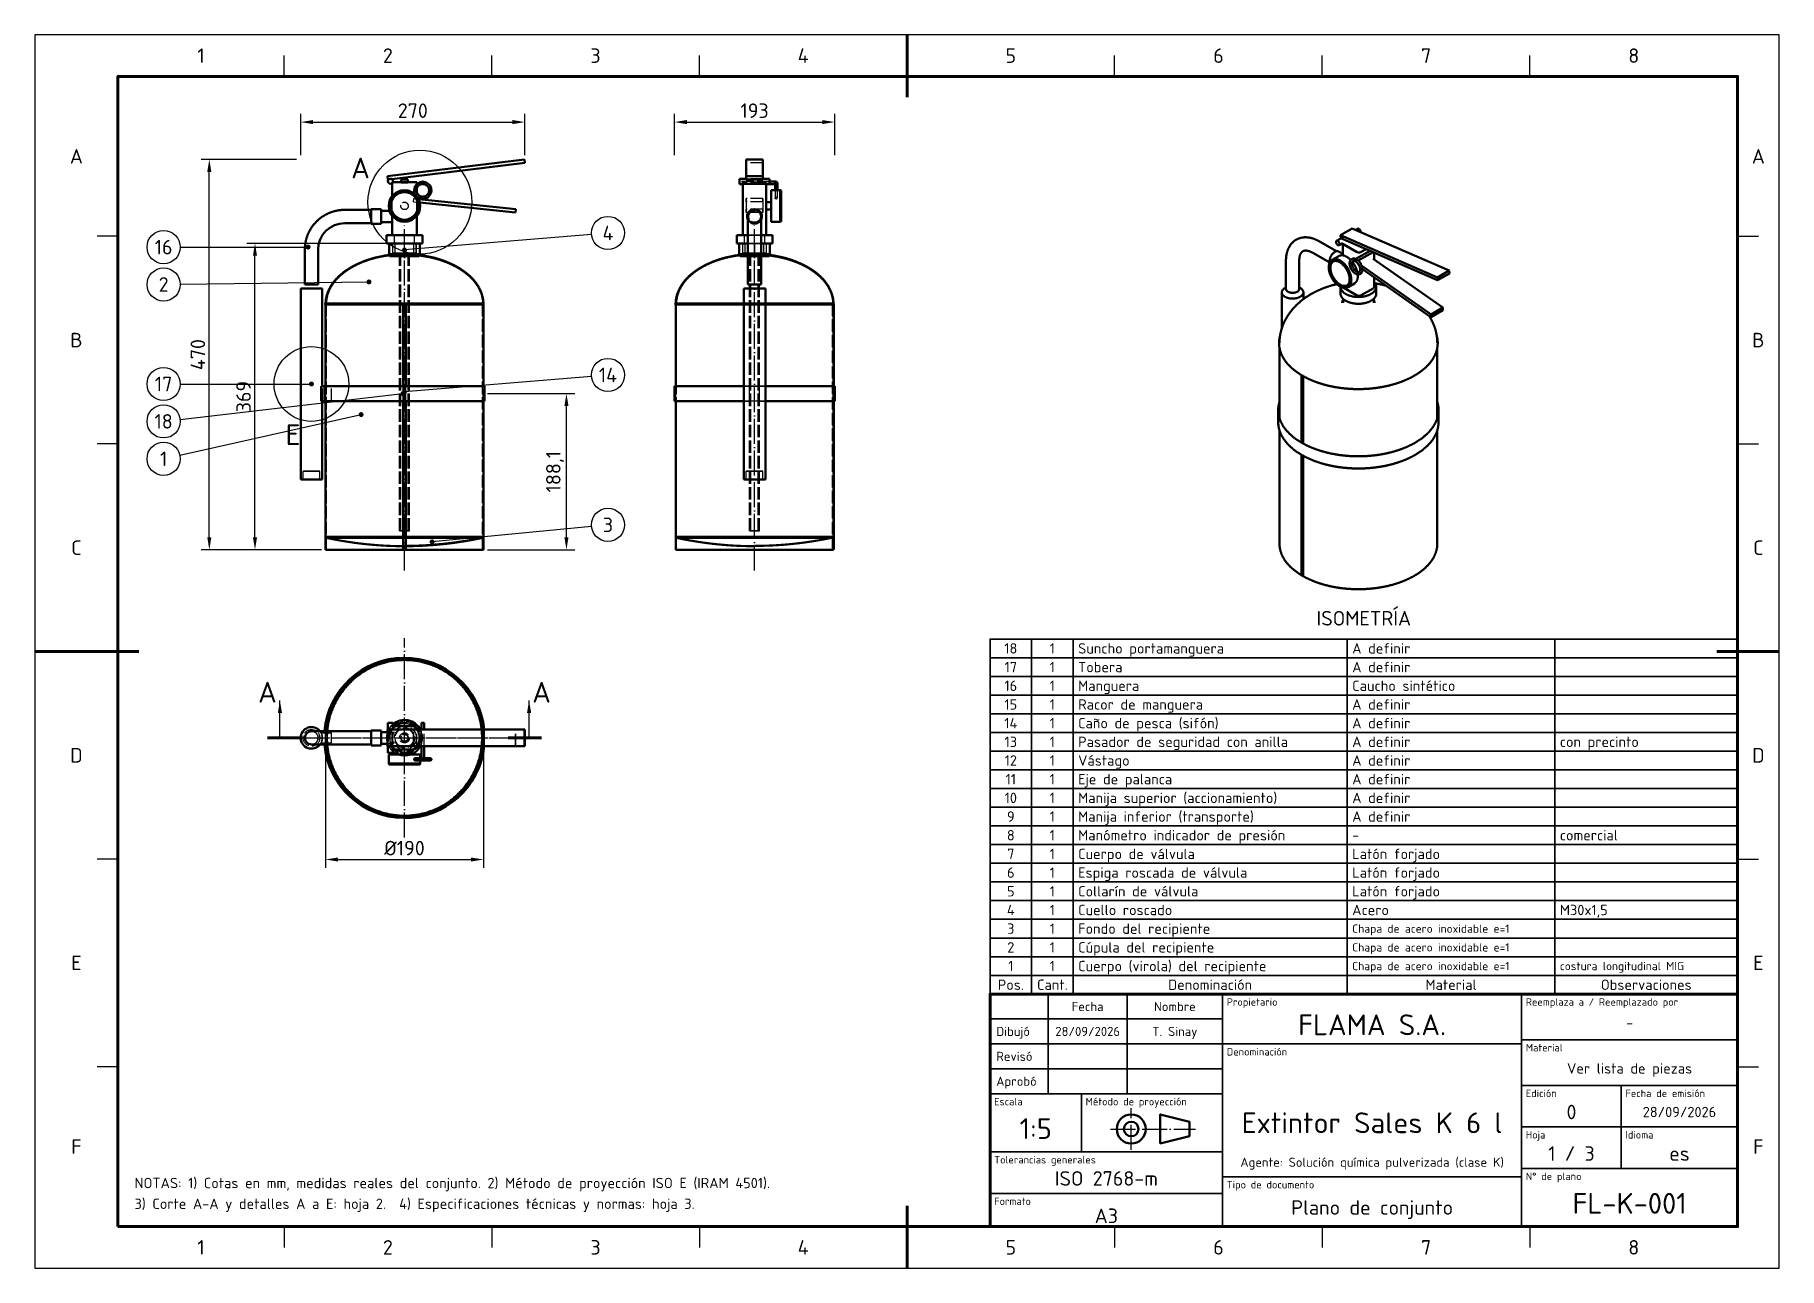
# Model space of a CAD drawing. Header units: millimetres. Extents: x 0 to 420, y 0 to 297.
import ezdxf
from ezdxf.enums import TextEntityAlignment as Align

# ---------------------------------------------------------------- set-up
doc = ezdxf.new("R2010")
doc.units = ezdxf.units.MM
doc.linetypes.add('ISO02-TRAZOS', pattern=[3.75, 3, -0.75])
doc.linetypes.add('ISO04-TRAZO-PUNTO', pattern=[7.625, 6, -0.75, 0.125, -0.75])
for name, color, linetype, lineweight in [('01-VISIBLE', 7, 'CONTINUOUS', 50), ('02-OCULTA', 4, 'ISO02-TRAZOS', 25), ('03-EJE', 1, 'ISO04-TRAZO-PUNTO', 25), ('04-COTA', 3, 'CONTINUOUS', 25), ('06-TEXTO', 7, 'CONTINUOUS', 25), ('07-RECUADRO', 7, 'CONTINUOUS', 70), ('08-FINA', 5, 'CONTINUOUS', 25), ('10-ROTULO', 7, 'CONTINUOUS', 35), ('11-TEXTO-ROTULO', 7, 'CONTINUOUS', 25)]:
    doc.layers.add(name, color=color, linetype=linetype, lineweight=lineweight)
doc.styles.add('ISO3098', font='isocpeur.ttf')
doc.dimstyles.new('FLAMA-ISO', dxfattribs={"dimtxt": 3.5, "dimasz": 3, "dimexe": 2, "dimexo": 1, "dimgap": 1, "dimtad": 1, "dimdec": 1, "dimtxsty": 'ISO3098', "dimcen": 2.5, "dimclrd": 3, "dimclre": 3, "dimclrt": 3, "dimazin": 3, "dimtfac": 1, "dimtmove": 0, "dimatfit": 3, "dimlwd": 25, "dimlwe": 25})

msp = doc.modelspace()

# ---------------------------------------------------------------- texts
at = {"layer": '06-TEXTO', "style": 'ISO3098'}
for s, height, p in [('1', 3.5, (40, 292)), ('2', 3.5, (85, 292)), ('3', 3.5, (135, 292)), ('4', 3.5, (185, 292)), ('5', 3.5, (235, 292)), ('6', 3.5, (285, 292)), ('7', 3.5, (335, 292)), ('8', 3.5, (385, 292)), ('A', 3.5, (10, 267.75)), ('A', 3.5, (415, 267.75)), ('A', 5, (78.411, 264.966)), ('4', 3.5, (137.998, 249.294)), ('16', 3.5, (31, 245.89)), ('2', 3.5, (31, 236.89)), ('B', 3.5, (10, 223.5)), ('B', 3.5, (415, 223.5)), ('17', 3.5, (31, 212.92)), ('14', 3.5, (137.998, 215.098)), ('18', 3.5, (31, 203.92)), ('E', 5, (62.154, 200.704)), ('1', 3.5, (31, 194.92)), ('3', 3.5, (137.998, 179)), ('C', 3.5, (10, 173.5)), ('C', 3.5, (415, 173.5)), ('ISOMETRÍA', 3.5, (320, 156.5)), ('A', 5, (56, 138.701)), ('A', 5, (122, 138.701)), ('D', 3.5, (10, 123.5)), ('D', 3.5, (415, 123.5)), ('E', 3.5, (10, 73.5)), ('E', 3.5, (415, 73.5)), ('F', 3.5, (10, 29.25)), ('F', 3.5, (415, 29.25)), ('1', 3.5, (40, 5)), ('2', 3.5, (85, 5)), ('3', 3.5, (135, 5)), ('4', 3.5, (185, 5)), ('5', 3.5, (235, 5)), ('6', 3.5, (285, 5)), ('7', 3.5, (335, 5)), ('8', 3.5, (385, 5))]:
    msp.add_text(s, height=height, dxfattribs=at).set_placement(p, align=Align.MIDDLE_CENTER)
for s, p in [('NOTAS: 1) Cotas en mm, medidas reales del conjunto. 2) Método de proyección ISO E (IRAM 4501).', (24, 18.5)), ('3) Corte A-A y detalles A a E: hoja 2.  4) Especificaciones técnicas y normas: hoja 3.', (24, 13.5))]:
    msp.add_text(s, height=2.5, dxfattribs=at).set_placement(p, align=Align.BOTTOM_LEFT)
at = {"layer": '11-TEXTO-ROTULO', "style": 'ISO3098'}
for s, height, p in [('18', 2.5, (235, 149.25)), ('1', 2.5, (245, 149.25)), ('17', 2.5, (235, 144.75)), ('1', 2.5, (245, 144.75)), ('16', 2.5, (235, 140.25)), ('1', 2.5, (245, 140.25)), ('15', 2.5, (235, 135.75)), ('1', 2.5, (245, 135.75)), ('14', 2.5, (235, 131.25)), ('1', 2.5, (245, 131.25)), ('13', 2.5, (235, 126.75)), ('1', 2.5, (245, 126.75)), ('12', 2.5, (235, 122.25)), ('1', 2.5, (245, 122.25)), ('11', 2.5, (235, 117.75)), ('1', 2.5, (245, 117.75)), ('10', 2.5, (235, 113.25)), ('1', 2.5, (245, 113.25)), ('9', 2.5, (235, 108.75)), ('1', 2.5, (245, 108.75)), ('8', 2.5, (235, 104.25)), ('1', 2.5, (245, 104.25)), ('7', 2.5, (235, 99.75)), ('1', 2.5, (245, 99.75)), ('6', 2.5, (235, 95.25)), ('1', 2.5, (245, 95.25)), ('5', 2.5, (235, 90.75)), ('1', 2.5, (245, 90.75)), ('4', 2.5, (235, 86.25)), ('1', 2.5, (245, 86.25)), ('3', 2.5, (235, 81.75)), ('1', 2.5, (245, 81.75)), ('2', 2.5, (235, 77.25)), ('1', 2.5, (245, 77.25)), ('1', 2.5, (235, 72.75)), ('1', 2.5, (245, 72.75)), ('Pos.', 2.5, (235, 68.25)), ('Cant.', 2.5, (245, 68.25)), ('Denominación', 2.5, (283, 68.25)), ('Material', 2.5, (341, 68.25)), ('Observaciones', 2.5, (388, 68.25)), ('Fecha', 2.2, (253.5, 63)), ('Nombre', 2.2, (274.5, 63)), ('FLAMA S.A.', 5, (322, 58.6)), ('-', 2.5, (384, 59.1)), ('28/09/2026', 2.2, (253.5, 57)), ('T. Sinay', 2.2, (274.5, 57)), ('Ver lista de piezas', 2.5, (384, 48.1)), ('0', 3.5, (370, 37.6)), ('28/09/2026', 2.5, (396, 37.6)), ('1:5', 5, (241, 33.6)), ('Extintor Sales K 6 l', 5, (322, 35)), ('Agente: Solución química pulverizada (clase K)', 2.2, (322, 25.5)), ('1 / 3', 3.5, (370, 27.6)), ('es', 3.5, (396, 27.6)), ('ISO 2768-m', 3.5, (258, 21.6)), ('FL-K-001', 5, (384, 15.6)), ('A3', 3.5, (258, 12.6)), ('Plano de conjunto', 3.5, (322, 14.6))]:
    msp.add_text(s, height=height, dxfattribs=at).set_placement(p, align=Align.MIDDLE_CENTER)
for s, height, p in [('Suncho portamanguera', 2.5, (251.2, 149.25)), ('A definir', 2.5, (317.2, 149.25)), ('Tobera', 2.5, (251.2, 144.75)), ('A definir', 2.5, (317.2, 144.75)), ('Manguera', 2.5, (251.2, 140.25)), ('Caucho sintético', 2.5, (317.2, 140.25)), ('Racor de manguera', 2.5, (251.2, 135.75)), ('A definir', 2.5, (317.2, 135.75)), ('Caño de pesca (sifón)', 2.5, (251.2, 131.25)), ('A definir', 2.5, (317.2, 131.25)), ('Pasador de seguridad con anilla', 2.5, (251.2, 126.75)), ('A definir', 2.5, (317.2, 126.75)), ('con precinto', 2.5, (367.2, 126.75)), ('Vástago', 2.5, (251.2, 122.25)), ('A definir', 2.5, (317.2, 122.25)), ('Eje de palanca', 2.5, (251.2, 117.75)), ('A definir', 2.5, (317.2, 117.75)), ('Manija superior (accionamiento)', 2.5, (251.2, 113.25)), ('A definir', 2.5, (317.2, 113.25)), ('Manija inferior (transporte)', 2.5, (251.2, 108.75)), ('A definir', 2.5, (317.2, 108.75)), ('Manómetro indicador de presión', 2.5, (251.2, 104.25)), ('comercial', 2.5, (367.2, 104.25)), ('Cuerpo de válvula', 2.5, (251.2, 99.75)), ('-', 2.5, (317.2, 104.25)), ('Latón forjado', 2.5, (317.2, 99.75)), ('Espiga roscada de válvula', 2.5, (251.2, 95.25)), ('Latón forjado', 2.5, (317.2, 95.25)), ('Collarín de válvula', 2.5, (251.2, 90.75)), ('Latón forjado', 2.5, (317.2, 90.75)), ('Cuello roscado', 2.5, (251.2, 86.25)), ('Acero', 2.5, (317.2, 86.25)), ('M30x1,5', 2.5, (367.2, 86.25)), ('Fondo del recipiente', 2.5, (251.2, 81.75)), ('Chapa de acero inoxidable e=1', 2, (317.2, 81.75)), ('Cúpula del recipiente', 2.5, (251.2, 77.25)), ('Chapa de acero inoxidable e=1', 2, (317.2, 77.25)), ('Cuerpo (virola) del recipiente', 2.5, (251.2, 72.75)), ('Chapa de acero inoxidable e=1', 2, (317.2, 72.75)), ('costura longitudinal MIG', 2, (367.2, 72.75)), ('Dibujó', 2.2, (231.5, 57)), ('Revisó', 2.2, (231.5, 51)), ('Aprobó', 2.2, (231.5, 45))]:
    msp.add_text(s, height=height, dxfattribs=at).set_placement(p, align=Align.MIDDLE_LEFT)
for s, p in [('Propietario', (287, 65)), ('Reemplaza a / Reemplazado por', (359, 65)), ('Denominación', (287, 53)), ('Material', (359, 54)), ('Edición', (359, 43)), ('Fecha de emisión', (383, 43)), ('Escala', (231, 41)), ('Método de proyección', (253, 41)), ('Hoja', (359, 33)), ('Idioma', (383, 33)), ('Tolerancias generales', (231, 27)), ('Tipo de documento', (287, 21)), ('N° de plano', (359, 23)), ('Formato', (231, 17))]:
    msp.add_text(s, height=1.8, dxfattribs=at).set_placement(p, align=Align.TOP_LEFT)

# ---------------------------------------------------------------- dimensions: what is measured, and where the dimension line sits
at = {"layer": '04-COTA'}
for base, p1, p2, override in [((64, 276), (64, 267), (117.998, 267), {"dimlfac": 5}), ((153.998, 276), (153.998, 267), (192.598, 267), {"dimlfac": 5}), ((70, 98.402), (70, 127.701), (108, 127.701), {"dimlfac": 5, "dimpost": '%%c<>'})]:
    msp.add_linear_dim(base=base, p1=p1, p2=p2, dimstyle='FLAMA-ISO', override=override, dxfattribs=at).render()
for base, p1, p2 in [((42, 173), (64, 173), (64, 267)), ((53, 173), (70, 173), (86, 246.795)), ((127.998, 173), (108, 173), (108, 210.62))]:
    msp.add_linear_dim(base=base, p1=p1, p2=p2, angle=90, dimstyle='FLAMA-ISO', override={"dimlfac": 5}, dxfattribs=at).render()

# ---------------------------------------------------------------- hatches: boundary and pattern name
at = {"layer": '08-FINA'}
h = msp.add_hatch(color=7, dxfattribs=at)
h.dxf.hatch_style = 1
edge = h.paths.add_edge_path()
edge.add_arc((65.8, 245.89), 0.6, 0, 360)
h = msp.add_hatch(color=7, dxfattribs=at)
h.dxf.hatch_style = 1
edge = h.paths.add_edge_path()
edge.add_arc((89, 245.194), 0.6, 0, 360)
h = msp.add_hatch(color=7, dxfattribs=at)
h.dxf.hatch_style = 1
edge = h.paths.add_edge_path()
edge.add_arc((80.45, 237.508), 0.6, 0, 360)
h = msp.add_hatch(color=7, dxfattribs=at)
h.dxf.hatch_style = 1
edge = h.paths.add_edge_path()
edge.add_arc((66.6, 212.92), 0.6, 0, 360)
h = msp.add_hatch(color=7, dxfattribs=at)
h.dxf.hatch_style = 1
edge = h.paths.add_edge_path()
edge.add_arc((88.626, 210.62), 0.6, 0, 360)
h = msp.add_hatch(color=7, dxfattribs=at)
h.dxf.hatch_style = 1
edge = h.paths.add_edge_path()
edge.add_arc((89, 210.998), 0.6, 0, 360)
h = msp.add_hatch(color=7, dxfattribs=at)
h.dxf.hatch_style = 1
edge = h.paths.add_edge_path()
edge.add_arc((78.55, 205.56), 0.6, 0, 360)
h = msp.add_hatch(color=7, dxfattribs=at)
h.dxf.hatch_style = 1
edge = h.paths.add_edge_path()
edge.add_arc((95.65, 174.9), 0.6, 0, 360)
h = msp.add_hatch(color=7, dxfattribs=at)
h.dxf.hatch_style = 1
h.paths.add_polyline_path([(59, 136.701), (58.5, 133.701), (59.5, 133.701)])
h = msp.add_hatch(color=7, dxfattribs=at)
h.dxf.hatch_style = 1
h.paths.add_polyline_path([(119, 136.701), (118.5, 133.701), (119.5, 133.701)])

# ---------------------------------------------------------------- linework, layer by layer
at = {"layer": '01-VISIBLE'}
for p, q in [((84.903, 262.948), (117.901, 267)), ((85.913, 262.266), (117.998, 266.206)), ((117.998, 266.206), (117.901, 267)), ((175.298, 267), (171.298, 267)), ((171.298, 262.948), (171.298, 267)), ((175.298, 262.948), (175.298, 267)), ((85, 262.154), (84.903, 262.948)), ((85, 262.154), (85.173, 262.176)), ((86, 258.145), (86, 261.307)), ((86.8, 261.554), (91.2, 261.554)), ((88.2, 261.554), (88.2, 262.154)), ((89.8, 261.554), (89.8, 262.154)), ((92, 261.093), (92, 261.554)), ((171.298, 262.354), (169.698, 262.354)), ((176.898, 261.154), (169.698, 261.154)), ((170.498, 261.034), (169.698, 261.034)), ((170.498, 248.795), (170.498, 261.154)), ((175.298, 262.948), (171.298, 262.948)), ((171.298, 262.154), (171.298, 262.948)), ((175.298, 262.154), (171.298, 262.154)), ((175.298, 262.154), (175.298, 262.948)), ((176.898, 262.354), (175.298, 262.354)), ((176.098, 248.795), (176.098, 261.154)), ((178.218, 261.034), (176.098, 261.034)), ((178.498, 261.674), (176.898, 261.674)), ((92, 258.962), (92, 260.146)), ((92.422, 257.466), (115.799, 255.009)), ((92.711, 256.631), (115.715, 254.213)), ((176.098, 256.713), (177.298, 256.713)), ((177.298, 259.613), (179.498, 259.613)), ((81, 254.861), (74.6, 254.861)), ((83.4, 255.061), (81, 255.061)), ((85.379, 254.661), (83.4, 254.661)), ((86, 248.795), (86, 253.48)), ((92, 248.795), (92, 253.48)), ((115.715, 254.213), (115.799, 255.009)), ((176.098, 254.913), (177.298, 254.913)), ((177.298, 252.013), (179.498, 252.013)), ((81, 251.661), (74.6, 251.661)), ((83.4, 251.461), (81, 251.461)), ((86, 251.861), (83.4, 251.861)), ((84.7, 246.795), (84.7, 248.795)), ((93.3, 246.795), (93.3, 248.795)), ((168.998, 246.795), (168.998, 248.795)), ((177.598, 246.795), (177.598, 248.795)), ((313.441, 247.375), (315.22, 248.402)), ((314.379, 248.768), (317.207, 250.401)), ((314.448, 248.08), (314.379, 248.768)), ((314.379, 248.768), (337.712, 238.605)), ((314.448, 248.08), (337.781, 237.917)), ((317.207, 250.401), (340.541, 240.238)), ((318.048, 250.035), (318.532, 250.314)), ((65, 245.261), (65, 236.92)), ((68.2, 245.261), (68.2, 236.92)), ((85.3, 244.195), (85.3, 246.795)), ((92.7, 243.995), (92.7, 246.795)), ((169.598, 243.995), (169.598, 246.795)), ((171.698, 245.261), (171.698, 236.92)), ((174.898, 245.261), (174.898, 236.92)), ((176.998, 243.995), (176.998, 246.795)), ((311.779, 242.145), (307.708, 244.495)), ((313.421, 244.892), (309.308, 247.266)), ((313.962, 243.744), (312.406, 242.845)), ((314.921, 244.257), (313.934, 244.827)), ((314.041, 246.336), (314.921, 246.844)), ((314.921, 243.902), (314.921, 246.855)), ((315.155, 246.529), (318.266, 244.732)), ((318.068, 243.028), (321.499, 245.009)), ((318.668, 242.635), (322.229, 244.691)), ((319.398, 244.732), (320.574, 245.412)), ((322.46, 242.9), (322.46, 244.59)), ((301.251, 242.615), (301.251, 235.805)), ((304.451, 242.615), (304.451, 235.805)), ((319.515, 241.348), (336.226, 229.672)), ((319.675, 240.579), (336.167, 229.057)), ((322.226, 243.063), (339.054, 231.305)), ((337.712, 238.605), (340.541, 240.238)), ((337.781, 237.917), (340.61, 239.55)), ((340.61, 239.55), (340.541, 240.238)), ((64, 189.92), (64, 235.92)), ((69.2, 212.42), (69.2, 235.92)), ((170.698, 189.92), (170.698, 235.92)), ((175.898, 189.92), (175.898, 235.92)), ((314.39, 234.723), (314.39, 236.331)), ((315.212, 236.078), (318.266, 234.314)), ((317.762, 237.162), (316.206, 236.264)), ((319.398, 234.314), (322.226, 235.947)), ((322.46, 236.274), (322.46, 238.634)), ((322.99, 234.723), (322.99, 236.356)), ((337.781, 237.917), (337.712, 238.605)), ((70, 212.42), (70, 232.027)), ((88.7, 232), (89.3, 232)), ((88.7, 212.42), (88.7, 232)), ((89.3, 212.42), (89.3, 232)), ((108, 212.42), (108, 232.2)), ((154.298, 212.42), (154.298, 232.027)), ((192.298, 232), (192.298, 232.027)), ((192.358, 212.42), (192.358, 232)), ((300.251, 226.353), (300.251, 234.988)), ((305.451, 233.356), (305.451, 234.988)), ((314.99, 232.437), (314.99, 233.458)), ((322.39, 232.437), (322.39, 233.458)), ((336.226, 229.672), (339.054, 231.305)), ((338.995, 230.69), (339.054, 231.305)), ((336.167, 229.057), (338.995, 230.69)), ((336.167, 229.057), (336.226, 229.672)), ((299.69, 204.699), (299.69, 221.668)), ((337.69, 204.699), (337.69, 221.668)), ((305.001, 214.984), (305.425, 214.739)), ((305.001, 198.801), (305.001, 214.984)), ((305.425, 198.562), (305.425, 214.739)), ((68.952, 212.42), (69.737, 212.42)), ((68.952, 208.82), (68.952, 212.42)), ((69.737, 208.82), (69.737, 212.42)), ((108.3, 208.82), (108.3, 212.42)), ((153.998, 208.82), (153.998, 212.42)), ((192.598, 208.82), (192.598, 212.42)), ((68.952, 208.82), (69.737, 208.82)), ((69.2, 189.92), (69.2, 208.82)), ((70, 173), (70, 208.82)), ((88.7, 173.2), (88.7, 208.82)), ((89.3, 173.2), (89.3, 208.82)), ((108, 173), (108, 208.82)), ((154.298, 173), (154.298, 208.82)), ((192.358, 173.2), (192.358, 208.82)), ((299.39, 203.717), (299.39, 206.656)), ((337.99, 203.717), (337.99, 206.656)), ((299.69, 174.47), (299.69, 201.759)), ((337.69, 174.47), (337.69, 201.759)), ((305.001, 166.974), (305.001, 195.862)), ((305.425, 166.729), (305.425, 195.623)), ((88.7, 173.2), (89.3, 173.2)), ((192.298, 173), (192.298, 173.2)), ((305.001, 166.974), (305.425, 166.729)), ((85, 129.701), (85, 131.301)), ((86.2, 129.701), (86.2, 131.301)), ((86.8, 130.501), (91.2, 130.501)), ((93.08, 129.701), (93.08, 131.301)), ((93.72, 129.701), (93.72, 131.301)), ((81, 129.301), (74.6, 129.301)), ((81, 126.101), (74.6, 126.101)), ((83.4, 129.501), (81, 129.501)), ((84.903, 129.101), (83.4, 129.101)), ((84.903, 126.301), (83.4, 126.301)), ((84.903, 125.701), (84.903, 129.701)), ((84.903, 129.701), (117.901, 129.701)), ((117.901, 125.701), (117.901, 129.701)), ((117.998, 129.701), (117.901, 129.701)), ((117.998, 125.701), (117.998, 129.701)), ((83.4, 125.901), (81, 125.901)), ((84.903, 125.701), (117.901, 125.701)), ((85, 124.101), (85, 125.701)), ((85.2, 123.701), (85.2, 121.501)), ((86.2, 124.101), (86.2, 125.701)), ((86.8, 124.901), (91.2, 124.901)), ((88.1, 124.901), (88.1, 123.701)), ((89.9, 124.901), (89.9, 123.701)), ((92.8, 123.701), (92.8, 122.781)), ((92.8, 122.221), (92.8, 121.501)), ((93.08, 122.78), (93.08, 125.701)), ((93.72, 122.78), (93.72, 125.701)), ((117.998, 125.701), (117.901, 125.701))]:
    msp.add_line(p, q, dxfattribs=at)
for points in [[(86.166, 261.554), (86.271, 261.554), (86.377, 261.554), (86.483, 261.554), (86.589, 261.554), (86.694, 261.554), (86.8, 261.554)], [(88.2, 262.154), (88.3, 262.154), (88.4, 262.154), (88.5, 262.154), (88.6, 262.154), (88.7, 262.154), (88.8, 262.154), (88.9, 262.154), (89, 262.154), (89.1, 262.154), (89.2, 262.154), (89.3, 262.154), (89.4, 262.154), (89.5, 262.154), (89.6, 262.154), (89.7, 262.154), (89.8, 262.154)], [(92, 261.554), (91.886, 261.554), (91.771, 261.554), (91.657, 261.554), (91.543, 261.554), (91.429, 261.554), (91.314, 261.554), (91.2, 261.554)], [(93.4, 261.074), (93.5, 261.071), (93.6, 261.061), (93.7, 261.044), (93.797, 261.021), (93.894, 260.992), (93.987, 260.956), (94.079, 260.914), (94.167, 260.866), (94.252, 260.813), (94.334, 260.754), (94.411, 260.689), (94.484, 260.62), (94.552, 260.546), (94.615, 260.468), (94.672, 260.386), (94.725, 260.3), (94.771, 260.211), (94.811, 260.119), (94.846, 260.024), (94.873, 259.927), (94.895, 259.829), (94.91, 259.73), (94.918, 259.63), (94.92, 259.529), (94.915, 259.429), (94.903, 259.329), (94.885, 259.23), (94.86, 259.133), (94.829, 259.037), (94.792, 258.944), (94.749, 258.853), (94.699, 258.765), (94.644, 258.681), (94.584, 258.601), (94.518, 258.525), (94.448, 258.453), (94.373, 258.386), (94.293, 258.325), (94.21, 258.268), (94.123, 258.217), (94.034, 258.173), (93.941, 258.134), (93.846, 258.101), (93.749, 258.075), (93.65, 258.055), (93.551, 258.042), (93.45, 258.035), (93.35, 258.035), (93.249, 258.042), (93.15, 258.055), (93.051, 258.075), (92.954, 258.101), (92.859, 258.134), (92.766, 258.173), (92.677, 258.217), (92.59, 258.268), (92.507, 258.325), (92.427, 258.386), (92.352, 258.453), (92.282, 258.525), (92.216, 258.601), (92.156, 258.681), (92.101, 258.765), (92.051, 258.853), (92.008, 258.944), (91.971, 259.037), (91.94, 259.133), (91.915, 259.23), (91.897, 259.329), (91.885, 259.429), (91.88, 259.529), (91.882, 259.63), (91.89, 259.73), (91.905, 259.829), (91.927, 259.927), (91.954, 260.024), (91.989, 260.119), (92.029, 260.211), (92.075, 260.3), (92.128, 260.386), (92.185, 260.468), (92.248, 260.546), (92.316, 260.62), (92.389, 260.689), (92.466, 260.754), (92.548, 260.813), (92.633, 260.866), (92.721, 260.914), (92.813, 260.956), (92.906, 260.992), (93.003, 261.021), (93.1, 261.044), (93.2, 261.061), (93.3, 261.071), (93.4, 261.074)], [(169.698, 261.154), (169.698, 261.254), (169.698, 261.354), (169.698, 261.454), (169.698, 261.554), (169.698, 261.654), (169.698, 261.754), (169.698, 261.854), (169.698, 261.954), (169.698, 262.054), (169.698, 262.154), (169.698, 262.254), (169.698, 262.354)], [(169.698, 261.034), (169.698, 261.054), (169.698, 261.074), (169.698, 261.094), (169.698, 261.114), (169.698, 261.134), (169.698, 261.154)], [(176.898, 261.154), (176.898, 261.254), (176.898, 261.354), (176.898, 261.454), (176.898, 261.554), (176.898, 261.654), (176.898, 261.754), (176.898, 261.854), (176.898, 261.954), (176.898, 262.054), (176.898, 262.154), (176.898, 262.254), (176.898, 262.354)], [(178.498, 261.628), (178.424, 261.616), (178.356, 261.583), (178.299, 261.533), (178.256, 261.471), (178.228, 261.401), (178.218, 261.326)], [(178.218, 261.326), (178.218, 261.225), (178.218, 261.124), (178.218, 261.024), (178.218, 260.923), (178.218, 260.822), (178.218, 260.721), (178.218, 260.62), (178.218, 260.52), (178.218, 260.419), (178.218, 260.318), (178.218, 260.217), (178.218, 260.116), (178.218, 260.016), (178.218, 259.915), (178.218, 259.814), (178.218, 259.713), (178.218, 259.613)], [(178.218, 261.034), (178.218, 260.933), (178.218, 260.831), (178.218, 260.73), (178.218, 260.628), (178.218, 260.527), (178.218, 260.425), (178.218, 260.323), (178.218, 260.222), (178.218, 260.12), (178.218, 260.019), (178.218, 259.917), (178.218, 259.816), (178.218, 259.714), (178.218, 259.613)], [(178.498, 261.628), (178.498, 261.635), (178.498, 261.643), (178.498, 261.651), (178.498, 261.659), (178.498, 261.667), (178.498, 261.674)], [(178.778, 259.613), (178.778, 259.715), (178.778, 259.817), (178.778, 259.92), (178.778, 260.022), (178.778, 260.125), (178.778, 260.227), (178.778, 260.33), (178.778, 260.432), (178.778, 260.535), (178.778, 260.637), (178.778, 260.74), (178.778, 260.842), (178.778, 260.944), (178.778, 261.047), (178.778, 261.149), (178.778, 261.252), (178.778, 261.354)], [(178.778, 259.613), (178.778, 259.715), (178.778, 259.817), (178.778, 259.92), (178.778, 260.022), (178.778, 260.125), (178.778, 260.227), (178.778, 260.33), (178.778, 260.432), (178.778, 260.535), (178.778, 260.637), (178.778, 260.74), (178.778, 260.842), (178.778, 260.944), (178.778, 261.047), (178.778, 261.149), (178.778, 261.252), (178.778, 261.354)], [(177.298, 259.613), (177.298, 259.513), (177.298, 259.413), (177.298, 259.313), (177.298, 259.213), (177.298, 259.113), (177.298, 259.013), (177.298, 258.913), (177.298, 258.813), (177.298, 258.713), (177.298, 258.613), (177.298, 258.513), (177.298, 258.413), (177.298, 258.313), (177.298, 258.213), (177.298, 258.113), (177.298, 258.013), (177.298, 257.913), (177.298, 257.813), (177.298, 257.713), (177.298, 257.613), (177.298, 257.513), (177.298, 257.413), (177.298, 257.313), (177.298, 257.213), (177.298, 257.113), (177.298, 257.013), (177.298, 256.913), (177.298, 256.813), (177.298, 256.713), (177.298, 256.613), (177.298, 256.513), (177.298, 256.413), (177.298, 256.313), (177.298, 256.213), (177.298, 256.113), (177.298, 256.013), (177.298, 255.913), (177.298, 255.813), (177.298, 255.713), (177.298, 255.613), (177.298, 255.513), (177.298, 255.413), (177.298, 255.313), (177.298, 255.213), (177.298, 255.113), (177.298, 255.013), (177.298, 254.913), (177.298, 254.813), (177.298, 254.713), (177.298, 254.613), (177.298, 254.513), (177.298, 254.413), (177.298, 254.313), (177.298, 254.213), (177.298, 254.113), (177.298, 254.013), (177.298, 253.913), (177.298, 253.813), (177.298, 253.713), (177.298, 253.613), (177.298, 253.513), (177.298, 253.413), (177.298, 253.313), (177.298, 253.213), (177.298, 253.113), (177.298, 253.013), (177.298, 252.913), (177.298, 252.813), (177.298, 252.713), (177.298, 252.613), (177.298, 252.513), (177.298, 252.413), (177.298, 252.313), (177.298, 252.213), (177.298, 252.113), (177.298, 252.013)], [(179.498, 259.613), (179.498, 259.513), (179.498, 259.413), (179.498, 259.313), (179.498, 259.213), (179.498, 259.113), (179.498, 259.013), (179.498, 258.913), (179.498, 258.813), (179.498, 258.713), (179.498, 258.613), (179.498, 258.513), (179.498, 258.413), (179.498, 258.313), (179.498, 258.213), (179.498, 258.113), (179.498, 258.013), (179.498, 257.913), (179.498, 257.813), (179.498, 257.713), (179.498, 257.613), (179.498, 257.513), (179.498, 257.413), (179.498, 257.313), (179.498, 257.213), (179.498, 257.113), (179.498, 257.013), (179.498, 256.913), (179.498, 256.813), (179.498, 256.713), (179.498, 256.613), (179.498, 256.513), (179.498, 256.413), (179.498, 256.313), (179.498, 256.213), (179.498, 256.113), (179.498, 256.013), (179.498, 255.913), (179.498, 255.813), (179.498, 255.713), (179.498, 255.613), (179.498, 255.513), (179.498, 255.413), (179.498, 255.313), (179.498, 255.213), (179.498, 255.113), (179.498, 255.013), (179.498, 254.913), (179.498, 254.813), (179.498, 254.713), (179.498, 254.613), (179.498, 254.513), (179.498, 254.413), (179.498, 254.313), (179.498, 254.213), (179.498, 254.113), (179.498, 254.013), (179.498, 253.913), (179.498, 253.813), (179.498, 253.713), (179.498, 253.613), (179.498, 253.513), (179.498, 253.413), (179.498, 253.313), (179.498, 253.213), (179.498, 253.113), (179.498, 253.013), (179.498, 252.913), (179.498, 252.813), (179.498, 252.713), (179.498, 252.613), (179.498, 252.513), (179.498, 252.413), (179.498, 252.313), (179.498, 252.213), (179.498, 252.113), (179.498, 252.013)], [(179.738, 252.253), (179.738, 252.353), (179.738, 252.453), (179.738, 252.553), (179.738, 252.654), (179.738, 252.754), (179.738, 252.854), (179.738, 252.955), (179.738, 253.055), (179.738, 253.155), (179.738, 253.255), (179.738, 253.356), (179.738, 253.456), (179.738, 253.556), (179.738, 253.656), (179.738, 253.757), (179.738, 253.857), (179.738, 253.957), (179.738, 254.058), (179.738, 254.158), (179.738, 254.258), (179.738, 254.358), (179.738, 254.459), (179.738, 254.559), (179.738, 254.659), (179.738, 254.76), (179.738, 254.86), (179.738, 254.96), (179.738, 255.06), (179.738, 255.161), (179.738, 255.261), (179.738, 255.361), (179.738, 255.462), (179.738, 255.562), (179.738, 255.662), (179.738, 255.762), (179.738, 255.863), (179.738, 255.963), (179.738, 256.063), (179.738, 256.164), (179.738, 256.264), (179.738, 256.364), (179.738, 256.464), (179.738, 256.565), (179.738, 256.665), (179.738, 256.765), (179.738, 256.866), (179.738, 256.966), (179.738, 257.066), (179.738, 257.166), (179.738, 257.267), (179.738, 257.367), (179.738, 257.467), (179.738, 257.567), (179.738, 257.668), (179.738, 257.768), (179.738, 257.868), (179.738, 257.969), (179.738, 258.069), (179.738, 258.169), (179.738, 258.269), (179.738, 258.37), (179.738, 258.47), (179.738, 258.57), (179.738, 258.671), (179.738, 258.771), (179.738, 258.871), (179.738, 258.971), (179.738, 259.072), (179.738, 259.172), (179.738, 259.272), (179.738, 259.373)], [(179.738, 252.253), (179.738, 252.353), (179.738, 252.453), (179.738, 252.553), (179.738, 252.654), (179.738, 252.754), (179.738, 252.854), (179.738, 252.955), (179.738, 253.055), (179.738, 253.155), (179.738, 253.255), (179.738, 253.356), (179.738, 253.456), (179.738, 253.556), (179.738, 253.656), (179.738, 253.757), (179.738, 253.857), (179.738, 253.957), (179.738, 254.058), (179.738, 254.158), (179.738, 254.258), (179.738, 254.358), (179.738, 254.459), (179.738, 254.559), (179.738, 254.659), (179.738, 254.76), (179.738, 254.86), (179.738, 254.96), (179.738, 255.06), (179.738, 255.161), (179.738, 255.261), (179.738, 255.361), (179.738, 255.462), (179.738, 255.562), (179.738, 255.662), (179.738, 255.762), (179.738, 255.863), (179.738, 255.963), (179.738, 256.063), (179.738, 256.164), (179.738, 256.264), (179.738, 256.364), (179.738, 256.464), (179.738, 256.565), (179.738, 256.665), (179.738, 256.765), (179.738, 256.866), (179.738, 256.966), (179.738, 257.066), (179.738, 257.166), (179.738, 257.267), (179.738, 257.367), (179.738, 257.467), (179.738, 257.567), (179.738, 257.668), (179.738, 257.768), (179.738, 257.868), (179.738, 257.969), (179.738, 258.069), (179.738, 258.169), (179.738, 258.269), (179.738, 258.37), (179.738, 258.47), (179.738, 258.57), (179.738, 258.671), (179.738, 258.771), (179.738, 258.871), (179.738, 258.971), (179.738, 259.072), (179.738, 259.172), (179.738, 259.272), (179.738, 259.373)], [(74.6, 254.861), (74.499, 254.86), (74.399, 254.859), (74.298, 254.856), (74.198, 254.852), (74.098, 254.848), (73.997, 254.842), (73.897, 254.835), (73.797, 254.827), (73.697, 254.818), (73.597, 254.808), (73.497, 254.797), (73.397, 254.785), (73.297, 254.772), (73.198, 254.758), (73.098, 254.742), (72.999, 254.726), (72.9, 254.709), (72.801, 254.691), (72.702, 254.671), (72.604, 254.651), (72.506, 254.629), (72.408, 254.607), (72.31, 254.584), (72.213, 254.559), (72.115, 254.534), (72.018, 254.507), (71.922, 254.479), (71.825, 254.451), (71.729, 254.421), (71.633, 254.391), (71.538, 254.359), (71.443, 254.327), (71.348, 254.293), (71.254, 254.259), (71.16, 254.223), (71.066, 254.187), (70.973, 254.149), (70.88, 254.111), (70.787, 254.071), (70.695, 254.031), (70.604, 253.989), (70.513, 253.947), (70.422, 253.904), (70.332, 253.86), (70.242, 253.814), (70.152, 253.768), (70.064, 253.721), (69.975, 253.673), (69.887, 253.624), (69.8, 253.575), (69.713, 253.524), (69.627, 253.472), (69.541, 253.42), (69.456, 253.366), (69.371, 253.312), (69.287, 253.257), (69.204, 253.201), (69.121, 253.144), (69.039, 253.086), (68.957, 253.027), (68.876, 252.968), (68.796, 252.907), (68.716, 252.846), (68.637, 252.784), (68.559, 252.721), (68.481, 252.658), (68.404, 252.593), (68.327, 252.528), (68.251, 252.462), (68.176, 252.395), (68.102, 252.327), (68.028, 252.259), (67.955, 252.19), (67.883, 252.12), (67.812, 252.049), (67.741, 251.977), (67.671, 251.905), (67.602, 251.832), (67.533, 251.759), (67.466, 251.684), (67.399, 251.609), (67.333, 251.534), (67.268, 251.457), (67.203, 251.38), (67.139, 251.302), (67.077, 251.224), (67.015, 251.145), (66.953, 251.065), (66.893, 250.984), (66.833, 250.903), (66.775, 250.822), (66.717, 250.74), (66.66, 250.657), (66.604, 250.573), (66.549, 250.489), (66.494, 250.405), (66.441, 250.319), (66.389, 250.234), (66.337, 250.147), (66.286, 250.061), (66.236, 249.973), (66.187, 249.886), (66.139, 249.797), (66.092, 249.708), (66.046, 249.619), (66.001, 249.529), (65.957, 249.439), (65.914, 249.348), (65.871, 249.257), (65.83, 249.165), (65.79, 249.073), (65.75, 248.981), (65.712, 248.888), (65.674, 248.795), (65.638, 248.701), (65.602, 248.607), (65.568, 248.513), (65.534, 248.418), (65.501, 248.323), (65.47, 248.227), (65.439, 248.131), (65.41, 248.035), (65.381, 247.939), (65.354, 247.842), (65.327, 247.745), (65.302, 247.648), (65.277, 247.551), (65.254, 247.453), (65.231, 247.355), (65.21, 247.257), (65.189, 247.158), (65.17, 247.06), (65.152, 246.961), (65.134, 246.862), (65.118, 246.762), (65.103, 246.663), (65.089, 246.564), (65.076, 246.464), (65.064, 246.364), (65.053, 246.264), (65.043, 246.164), (65.034, 246.064), (65.026, 245.964), (65.019, 245.863), (65.013, 245.763), (65.008, 245.663), (65.005, 245.562), (65.002, 245.462), (65.001, 245.361), (65, 245.261)], [(81, 251.461), (81, 251.561), (81, 251.661), (81, 251.761), (81, 251.861), (81, 251.961), (81, 252.061), (81, 252.161), (81, 252.261), (81, 252.361), (81, 252.461), (81, 252.561), (81, 252.661), (81, 252.761), (81, 252.861), (81, 252.961), (81, 253.061), (81, 253.161), (81, 253.261), (81, 253.361), (81, 253.461), (81, 253.561), (81, 253.661), (81, 253.761), (81, 253.861), (81, 253.961), (81, 254.061), (81, 254.161), (81, 254.261), (81, 254.361), (81, 254.461), (81, 254.561), (81, 254.661), (81, 254.761), (81, 254.861), (81, 254.961), (81, 255.061)], [(83.4, 251.461), (83.4, 251.561), (83.4, 251.661), (83.4, 251.761), (83.4, 251.861), (83.4, 251.961), (83.4, 252.061), (83.4, 252.161), (83.4, 252.261), (83.4, 252.361), (83.4, 252.461), (83.4, 252.561), (83.4, 252.661), (83.4, 252.761), (83.4, 252.861), (83.4, 252.961), (83.4, 253.061), (83.4, 253.161), (83.4, 253.261), (83.4, 253.361), (83.4, 253.461), (83.4, 253.561), (83.4, 253.661), (83.4, 253.761), (83.4, 253.861), (83.4, 253.961), (83.4, 254.061), (83.4, 254.161), (83.4, 254.261), (83.4, 254.361), (83.4, 254.461), (83.4, 254.561), (83.4, 254.661), (83.4, 254.761), (83.4, 254.861), (83.4, 254.961), (83.4, 255.061)], [(171.698, 245.261), (171.698, 245.361), (171.698, 245.461), (171.698, 245.561), (171.698, 245.661), (171.698, 245.761), (171.698, 245.861), (171.698, 245.961), (171.698, 246.061), (171.698, 246.161), (171.698, 246.261), (171.698, 246.361), (171.698, 246.461), (171.698, 246.561), (171.698, 246.661), (171.698, 246.761), (171.698, 246.861), (171.698, 246.961), (171.698, 247.061), (171.698, 247.161), (171.698, 247.261), (171.698, 247.361), (171.698, 247.461), (171.698, 247.561), (171.698, 247.661), (171.698, 247.761), (171.698, 247.861), (171.698, 247.961), (171.698, 248.061), (171.698, 248.161), (171.698, 248.261), (171.698, 248.361), (171.698, 248.461), (171.698, 248.561), (171.698, 248.661), (171.698, 248.761), (171.698, 248.861), (171.698, 248.961), (171.698, 249.061), (171.698, 249.161), (171.698, 249.261), (171.698, 249.361), (171.698, 249.461), (171.698, 249.561), (171.698, 249.661), (171.698, 249.761), (171.698, 249.861), (171.698, 249.961), (171.698, 250.061), (171.698, 250.161), (171.698, 250.261), (171.698, 250.361), (171.698, 250.461), (171.698, 250.561), (171.698, 250.661), (171.698, 250.761), (171.698, 250.861), (171.698, 250.961), (171.698, 251.061), (171.698, 251.161), (171.698, 251.261), (171.698, 251.361), (171.698, 251.461), (171.698, 251.561), (171.698, 251.661), (171.698, 251.761), (171.698, 251.861), (171.698, 251.961), (171.698, 252.061), (171.698, 252.161), (171.698, 252.261), (171.698, 252.361), (171.698, 252.461), (171.698, 252.561), (171.698, 252.661), (171.698, 252.761), (171.698, 252.861), (171.698, 252.961), (171.698, 253.061), (171.698, 253.161), (171.698, 253.261)], [(174.898, 245.261), (174.898, 245.361), (174.898, 245.461), (174.898, 245.561), (174.898, 245.661), (174.898, 245.761), (174.898, 245.861), (174.898, 245.961), (174.898, 246.061), (174.898, 246.161), (174.898, 246.261), (174.898, 246.361), (174.898, 246.461), (174.898, 246.561), (174.898, 246.661), (174.898, 246.761), (174.898, 246.861), (174.898, 246.961), (174.898, 247.061), (174.898, 247.161), (174.898, 247.261), (174.898, 247.361), (174.898, 247.461), (174.898, 247.561), (174.898, 247.661), (174.898, 247.761), (174.898, 247.861), (174.898, 247.961), (174.898, 248.061), (174.898, 248.161), (174.898, 248.261), (174.898, 248.361), (174.898, 248.461), (174.898, 248.561), (174.898, 248.661), (174.898, 248.761), (174.898, 248.861), (174.898, 248.961), (174.898, 249.061), (174.898, 249.161), (174.898, 249.261), (174.898, 249.361), (174.898, 249.461), (174.898, 249.561), (174.898, 249.661), (174.898, 249.761), (174.898, 249.861), (174.898, 249.961), (174.898, 250.061), (174.898, 250.161), (174.898, 250.261), (174.898, 250.361), (174.898, 250.461), (174.898, 250.561), (174.898, 250.661), (174.898, 250.761), (174.898, 250.861), (174.898, 250.961), (174.898, 251.061), (174.898, 251.161), (174.898, 251.261), (174.898, 251.361), (174.898, 251.461), (174.898, 251.561), (174.898, 251.661), (174.898, 251.761), (174.898, 251.861), (174.898, 251.961), (174.898, 252.061), (174.898, 252.161), (174.898, 252.261), (174.898, 252.361), (174.898, 252.461), (174.898, 252.561), (174.898, 252.661), (174.898, 252.761), (174.898, 252.861), (174.898, 252.961), (174.898, 253.061), (174.898, 253.161), (174.898, 253.261)], [(179.498, 252.013), (179.56, 252.021), (179.618, 252.045), (179.668, 252.083), (179.706, 252.133), (179.73, 252.19), (179.738, 252.253)], [(84.7, 248.795), (84.8, 248.795), (84.9, 248.795), (85, 248.795), (85.1, 248.795), (85.2, 248.795), (85.3, 248.795), (85.4, 248.795), (85.5, 248.795), (85.6, 248.795), (85.7, 248.795), (85.8, 248.795), (85.9, 248.795), (86, 248.795), (86.1, 248.795), (86.2, 248.795), (86.3, 248.795), (86.4, 248.795), (86.5, 248.795), (86.6, 248.795), (86.7, 248.795), (86.8, 248.795), (86.9, 248.795), (87, 248.795), (87.1, 248.795), (87.2, 248.795), (87.3, 248.795), (87.4, 248.795), (87.5, 248.795), (87.6, 248.795), (87.7, 248.795), (87.8, 248.795), (87.9, 248.795), (88, 248.795), (88.1, 248.795), (88.2, 248.795), (88.3, 248.795), (88.4, 248.795), (88.5, 248.795), (88.6, 248.795), (88.7, 248.795), (88.8, 248.795), (88.9, 248.795), (89, 248.795), (89.1, 248.795), (89.2, 248.795), (89.3, 248.795), (89.4, 248.795), (89.5, 248.795), (89.6, 248.795), (89.7, 248.795), (89.8, 248.795), (89.9, 248.795), (90, 248.795), (90.1, 248.795), (90.2, 248.795), (90.3, 248.795), (90.4, 248.795), (90.5, 248.795), (90.6, 248.795), (90.7, 248.795), (90.8, 248.795), (90.9, 248.795), (91, 248.795), (91.1, 248.795), (91.2, 248.795), (91.3, 248.795), (91.4, 248.795), (91.5, 248.795), (91.6, 248.795), (91.7, 248.795), (91.8, 248.795), (91.9, 248.795), (92, 248.795), (92.1, 248.795), (92.2, 248.795), (92.3, 248.795), (92.4, 248.795), (92.5, 248.795), (92.6, 248.795), (92.7, 248.795), (92.8, 248.795), (92.9, 248.795), (93, 248.795), (93.1, 248.795), (93.2, 248.795), (93.3, 248.795)], [(168.998, 248.795), (169.098, 248.795), (169.198, 248.795), (169.298, 248.795), (169.398, 248.795), (169.498, 248.795), (169.598, 248.795), (169.698, 248.795), (169.798, 248.795), (169.898, 248.795), (169.998, 248.795), (170.098, 248.795), (170.198, 248.795), (170.298, 248.795), (170.398, 248.795), (170.498, 248.795), (170.598, 248.795), (170.698, 248.795), (170.798, 248.795), (170.898, 248.795), (170.998, 248.795), (171.098, 248.795), (171.198, 248.795), (171.298, 248.795), (171.398, 248.795), (171.498, 248.795), (171.598, 248.795), (171.698, 248.795)], [(174.898, 248.795), (175.002, 248.795), (175.106, 248.795), (175.21, 248.795), (175.314, 248.795), (175.417, 248.795), (175.521, 248.795), (175.625, 248.795), (175.729, 248.795), (175.833, 248.795), (175.937, 248.795), (176.04, 248.795), (176.144, 248.795), (176.248, 248.795), (176.352, 248.795), (176.456, 248.795), (176.56, 248.795), (176.664, 248.795), (176.767, 248.795), (176.871, 248.795), (176.975, 248.795), (177.079, 248.795), (177.183, 248.795), (177.287, 248.795), (177.39, 248.795), (177.494, 248.795), (177.598, 248.795)], [(309.308, 247.266), (309.221, 247.316), (309.133, 247.365), (309.044, 247.413), (308.955, 247.46), (308.866, 247.505), (308.776, 247.55), (308.685, 247.594), (308.594, 247.636), (308.502, 247.678), (308.41, 247.718), (308.317, 247.757), (308.224, 247.794), (308.13, 247.831), (308.036, 247.866), (307.941, 247.9), (307.846, 247.932), (307.75, 247.964), (307.654, 247.993), (307.557, 248.022), (307.461, 248.048), (307.363, 248.074), (307.265, 248.097), (307.167, 248.12), (307.069, 248.14), (306.97, 248.159), (306.871, 248.177), (306.772, 248.192), (306.672, 248.206), (306.572, 248.218), (306.472, 248.228), (306.372, 248.237), (306.271, 248.243), (306.171, 248.248), (306.07, 248.251), (305.97, 248.252), (305.869, 248.251), (305.769, 248.247), (305.668, 248.242), (305.568, 248.235), (305.468, 248.226), (305.368, 248.214), (305.268, 248.201), (305.169, 248.185), (305.07, 248.167), (304.971, 248.147), (304.873, 248.125), (304.775, 248.1), (304.678, 248.074), (304.582, 248.045), (304.486, 248.014), (304.391, 247.98), (304.297, 247.945), (304.204, 247.908), (304.111, 247.868), (304.02, 247.826), (303.93, 247.782), (303.84, 247.736), (303.752, 247.688), (303.665, 247.637), (303.579, 247.585), (303.494, 247.531), (303.411, 247.474), (303.329, 247.416), (303.248, 247.356), (303.169, 247.294), (303.091, 247.23), (303.015, 247.164), (302.94, 247.097), (302.867, 247.028), (302.796, 246.957), (302.726, 246.885), (302.657, 246.811), (302.591, 246.736), (302.526, 246.659), (302.462, 246.581), (302.401, 246.501), (302.341, 246.42), (302.283, 246.338), (302.226, 246.255), (302.172, 246.171), (302.118, 246.085), (302.067, 245.999), (302.018, 245.911), (301.97, 245.823), (301.924, 245.733), (301.879, 245.643), (301.836, 245.552), (301.795, 245.46), (301.756, 245.368), (301.718, 245.274), (301.682, 245.181), (301.647, 245.086), (301.614, 244.991), (301.583, 244.895), (301.553, 244.799), (301.525, 244.703), (301.498, 244.606), (301.473, 244.508), (301.449, 244.411), (301.427, 244.313), (301.406, 244.214), (301.386, 244.116), (301.368, 244.017), (301.352, 243.917), (301.336, 243.818), (301.322, 243.718), (301.31, 243.618), (301.298, 243.519), (301.288, 243.418), (301.279, 243.318), (301.272, 243.218), (301.266, 243.118), (301.26, 243.017), (301.256, 242.917), (301.254, 242.816), (301.252, 242.715), (301.251, 242.615)], [(318.532, 250.314), (318.58, 250.334), (318.632, 250.342), (318.685, 250.339), (318.736, 250.327), (318.785, 250.309), (318.832, 250.285)], [(318.832, 250.285), (318.916, 250.226), (318.991, 250.157), (319.058, 250.079), (319.116, 249.995), (319.165, 249.905), (319.206, 249.811), (319.236, 249.713), (319.253, 249.612), (319.255, 249.509)], [(70.002, 232.374), (70.005, 232.475), (70.009, 232.575), (70.015, 232.675), (70.022, 232.776), (70.03, 232.876), (70.039, 232.975), (70.05, 233.075), (70.063, 233.175), (70.076, 233.274), (70.091, 233.374), (70.107, 233.473), (70.125, 233.572), (70.143, 233.67), (70.163, 233.769), (70.184, 233.867), (70.207, 233.965), (70.23, 234.062), (70.255, 234.16), (70.281, 234.256), (70.308, 234.353), (70.337, 234.449), (70.367, 234.545), (70.397, 234.641), (70.429, 234.736), (70.462, 234.831), (70.496, 234.925), (70.532, 235.019), (70.568, 235.113), (70.606, 235.206), (70.644, 235.299), (70.684, 235.391), (70.724, 235.483), (70.766, 235.574), (70.809, 235.665), (70.853, 235.755), (70.897, 235.845), (70.943, 235.934), (70.99, 236.023), (71.037, 236.112), (71.086, 236.2), (71.136, 236.287), (71.186, 236.374), (71.237, 236.46), (71.29, 236.546), (71.343, 236.631), (71.396, 236.716), (71.451, 236.8), (71.507, 236.883), (71.563, 236.966), (71.62, 237.049), (71.678, 237.131), (71.737, 237.212), (71.796, 237.293), (71.857, 237.374), (71.918, 237.453), (71.979, 237.533), (72.041, 237.611), (72.105, 237.69), (72.168, 237.767), (72.233, 237.844), (72.298, 237.921), (72.363, 237.996), (72.43, 238.072), (72.497, 238.147), (72.564, 238.221), (72.633, 238.294), (72.701, 238.368), (72.771, 238.44), (72.841, 238.512), (72.911, 238.584), (72.982, 238.655), (73.054, 238.725), (73.126, 238.795), (73.199, 238.864), (73.272, 238.933), (73.346, 239.001), (73.42, 239.068), (73.495, 239.136), (73.57, 239.202), (73.645, 239.268), (73.721, 239.334), (73.798, 239.399), (73.875, 239.463), (73.952, 239.527), (74.03, 239.59), (74.109, 239.653), (74.187, 239.715), (74.266, 239.777), (74.346, 239.838), (74.426, 239.899), (74.506, 239.959), (74.587, 240.019), (74.668, 240.078), (74.749, 240.137), (74.831, 240.195), (74.913, 240.253), (74.996, 240.31), (75.079, 240.367), (75.162, 240.423), (75.245, 240.479), (75.329, 240.534), (75.413, 240.589), (75.498, 240.643), (75.583, 240.697), (75.668, 240.75), (75.753, 240.803), (75.839, 240.855), (75.925, 240.907), (76.011, 240.958), (76.098, 241.009), (76.185, 241.06), (76.272, 241.109), (76.359, 241.159), (76.447, 241.208), (76.534, 241.256), (76.623, 241.305), (76.711, 241.352), (76.8, 241.399), (76.888, 241.446), (76.978, 241.492), (77.067, 241.538), (77.156, 241.584), (77.246, 241.628), (77.336, 241.673), (77.426, 241.717), (77.517, 241.761), (77.608, 241.804), (77.698, 241.846), (77.789, 241.889), (77.881, 241.931), (77.972, 241.972), (78.064, 242.013), (78.156, 242.054), (78.248, 242.094), (78.34, 242.134), (78.432, 242.173), (78.525, 242.212), (78.617, 242.251), (78.71, 242.289), (78.803, 242.326), (78.896, 242.364), (78.99, 242.4), (79.083, 242.437), (79.177, 242.473), (79.271, 242.508), (79.365, 242.543), (79.46, 242.577), (79.554, 242.612), (79.649, 242.645), (79.743, 242.679), (79.838, 242.712), (79.933, 242.744), (80.028, 242.776), (80.123, 242.808), (80.219, 242.84), (80.314, 242.871), (80.41, 242.902), (80.505, 242.932), (80.601, 242.963), (80.697, 242.993), (80.793, 243.023), (80.889, 243.052), (80.985, 243.081), (81.081, 243.11), (81.177, 243.139), (81.273, 243.167), (81.37, 243.195), (81.467, 243.222), (81.563, 243.248), (81.66, 243.274), (81.757, 243.3), (81.855, 243.324), (81.952, 243.348), (82.05, 243.372), (82.148, 243.395), (82.245, 243.417), (82.343, 243.439), (82.441, 243.461), (82.54, 243.482), (82.638, 243.503), (82.736, 243.523), (82.834, 243.543), (82.933, 243.563), (83.031, 243.583), (83.13, 243.602), (83.228, 243.622), (83.327, 243.641), (83.425, 243.661), (83.524, 243.681), (83.622, 243.7), (83.72, 243.72), (83.819, 243.741), (83.916, 243.764), (84.013, 243.791), (84.111, 243.815), (84.21, 243.832), (84.309, 243.847), (84.408, 243.86), (84.508, 243.874), (84.607, 243.886), (84.707, 243.899), (84.807, 243.911), (84.906, 243.924), (85.006, 243.936), (85.106, 243.948)], [(84.7, 246.795), (84.8, 246.795), (84.9, 246.795), (85, 246.795), (85.1, 246.795), (85.2, 246.795), (85.3, 246.795), (85.4, 246.795), (85.5, 246.795), (85.6, 246.795), (85.7, 246.795), (85.8, 246.795), (85.9, 246.795), (86, 246.795), (86.1, 246.795), (86.2, 246.795), (86.3, 246.795), (86.4, 246.795), (86.5, 246.795), (86.6, 246.795), (86.7, 246.795), (86.8, 246.795), (86.9, 246.795), (87, 246.795), (87.1, 246.795), (87.2, 246.795), (87.3, 246.795), (87.4, 246.795), (87.5, 246.795), (87.6, 246.795), (87.7, 246.795), (87.8, 246.795), (87.9, 246.795), (88, 246.795), (88.1, 246.795), (88.2, 246.795), (88.3, 246.795), (88.4, 246.795), (88.5, 246.795), (88.6, 246.795), (88.7, 246.795), (88.8, 246.795), (88.9, 246.795), (89, 246.795), (89.1, 246.795), (89.2, 246.795), (89.3, 246.795), (89.4, 246.795), (89.5, 246.795), (89.6, 246.795), (89.7, 246.795), (89.8, 246.795), (89.9, 246.795), (90, 246.795), (90.1, 246.795), (90.2, 246.795), (90.3, 246.795), (90.4, 246.795), (90.5, 246.795), (90.6, 246.795), (90.7, 246.795), (90.8, 246.795), (90.9, 246.795), (91, 246.795), (91.1, 246.795), (91.2, 246.795), (91.3, 246.795), (91.4, 246.795), (91.5, 246.795), (91.6, 246.795), (91.7, 246.795), (91.8, 246.795), (91.9, 246.795), (92, 246.795), (92.1, 246.795), (92.2, 246.795), (92.3, 246.795), (92.4, 246.795), (92.5, 246.795), (92.6, 246.795), (92.7, 246.795), (92.8, 246.795), (92.9, 246.795), (93, 246.795), (93.1, 246.795), (93.2, 246.795), (93.3, 246.795)], [(85.3, 244.195), (85.248, 244.188), (85.2, 244.168), (85.159, 244.136), (85.127, 244.095), (85.107, 244.047), (85.1, 243.995)], [(92.7, 244.195), (92.599, 244.195), (92.497, 244.195), (92.396, 244.195), (92.295, 244.195), (92.193, 244.195), (92.092, 244.195), (91.99, 244.195), (91.889, 244.195), (91.788, 244.195), (91.686, 244.195), (91.585, 244.195), (91.484, 244.195), (91.382, 244.195), (91.281, 244.195), (91.179, 244.195), (91.078, 244.195), (90.977, 244.195), (90.875, 244.195), (90.774, 244.195), (90.673, 244.195), (90.571, 244.195), (90.47, 244.195), (90.368, 244.195), (90.267, 244.195), (90.166, 244.195), (90.064, 244.195), (89.963, 244.195), (89.862, 244.195), (89.76, 244.195), (89.659, 244.195), (89.558, 244.195), (89.456, 244.195), (89.355, 244.195), (89.253, 244.195), (89.152, 244.195), (89.051, 244.195), (88.949, 244.195), (88.848, 244.195), (88.747, 244.195), (88.645, 244.195), (88.544, 244.195), (88.442, 244.195), (88.341, 244.195), (88.24, 244.195), (88.138, 244.195), (88.037, 244.195), (87.936, 244.195), (87.834, 244.195), (87.733, 244.195), (87.632, 244.195), (87.53, 244.195), (87.429, 244.195), (87.327, 244.195), (87.226, 244.195), (87.125, 244.195), (87.023, 244.195), (86.922, 244.195), (86.821, 244.195), (86.719, 244.195), (86.618, 244.195), (86.516, 244.195), (86.415, 244.195), (86.314, 244.195), (86.212, 244.195), (86.111, 244.195), (86.01, 244.195), (85.908, 244.195), (85.807, 244.195), (85.705, 244.195), (85.604, 244.195), (85.503, 244.195), (85.401, 244.195), (85.3, 244.195)], [(108, 232.2), (107.999, 232.3), (107.997, 232.401), (107.994, 232.501), (107.989, 232.601), (107.984, 232.701), (107.976, 232.801), (107.968, 232.901), (107.958, 233.001), (107.947, 233.1), (107.934, 233.2), (107.92, 233.299), (107.905, 233.398), (107.889, 233.497), (107.871, 233.596), (107.852, 233.694), (107.832, 233.792), (107.811, 233.89), (107.788, 233.988), (107.764, 234.085), (107.739, 234.182), (107.713, 234.279), (107.685, 234.375), (107.657, 234.471), (107.627, 234.567), (107.596, 234.662), (107.564, 234.757), (107.53, 234.852), (107.496, 234.946), (107.46, 235.04), (107.424, 235.133), (107.386, 235.226), (107.347, 235.318), (107.308, 235.41), (107.267, 235.502), (107.225, 235.593), (107.182, 235.684), (107.138, 235.774), (107.093, 235.863), (107.047, 235.952), (107, 236.041), (106.953, 236.129), (106.904, 236.217), (106.854, 236.304), (106.804, 236.391), (106.753, 236.477), (106.7, 236.562), (106.647, 236.647), (106.593, 236.732), (106.538, 236.816), (106.483, 236.899), (106.426, 236.982), (106.369, 237.064), (106.311, 237.146), (106.252, 237.227), (106.193, 237.308), (106.133, 237.388), (106.072, 237.468), (106.01, 237.547), (105.948, 237.625), (105.885, 237.703), (105.821, 237.78), (105.756, 237.857), (105.691, 237.933), (105.626, 238.009), (105.559, 238.084), (105.492, 238.159), (105.425, 238.233), (105.357, 238.306), (105.288, 238.379), (105.218, 238.451), (105.148, 238.523), (105.078, 238.594), (105.007, 238.665), (104.935, 238.735), (104.863, 238.805), (104.791, 238.874), (104.717, 238.943), (104.644, 239.011), (104.57, 239.078), (104.495, 239.145), (104.42, 239.211), (104.344, 239.277), (104.268, 239.342), (104.192, 239.407), (104.115, 239.471), (104.037, 239.535), (103.96, 239.598), (103.881, 239.661), (103.803, 239.723), (103.724, 239.785), (103.644, 239.846), (103.564, 239.907), (103.484, 239.967), (103.403, 240.026), (103.323, 240.085), (103.241, 240.144), (103.159, 240.202), (103.077, 240.259), (102.995, 240.316), (102.912, 240.373), (102.829, 240.429), (102.746, 240.485), (102.662, 240.54), (102.578, 240.594), (102.493, 240.648), (102.409, 240.702), (102.324, 240.755), (102.239, 240.808), (102.153, 240.86), (102.067, 240.912), (101.981, 240.963), (101.894, 241.014), (101.808, 241.064), (101.721, 241.114), (101.634, 241.163), (101.546, 241.212), (101.458, 241.261), (101.37, 241.308), (101.282, 241.356), (101.193, 241.403), (101.105, 241.45), (101.016, 241.496), (100.927, 241.541), (100.837, 241.587), (100.747, 241.631), (100.658, 241.676), (100.567, 241.72), (100.477, 241.763), (100.387, 241.806), (100.296, 241.849), (100.205, 241.891), (100.114, 241.933), (100.023, 241.974), (99.931, 242.015), (99.839, 242.056), (99.748, 242.096), (99.656, 242.136), (99.563, 242.175), (99.471, 242.214), (99.378, 242.252), (99.286, 242.29), (99.193, 242.328), (99.1, 242.365), (99.006, 242.402), (98.913, 242.438), (98.819, 242.474), (98.725, 242.509), (98.631, 242.544), (98.537, 242.579), (98.443, 242.613), (98.349, 242.646), (98.254, 242.68), (98.159, 242.712), (98.065, 242.745), (97.97, 242.777), (97.875, 242.809), (97.779, 242.84), (97.684, 242.871), (97.589, 242.902), (97.493, 242.933), (97.398, 242.963), (97.302, 242.993), (97.206, 243.023), (97.111, 243.053), (97.015, 243.082), (96.919, 243.111), (96.823, 243.139), (96.726, 243.167), (96.63, 243.195), (96.533, 243.222), (96.437, 243.248), (96.34, 243.274), (96.243, 243.299), (96.146, 243.324), (96.049, 243.348), (95.951, 243.372), (95.854, 243.395), (95.756, 243.417), (95.658, 243.439), (95.56, 243.461), (95.462, 243.482), (95.364, 243.502), (95.266, 243.523), (95.168, 243.543), (95.069, 243.563), (94.971, 243.582), (94.873, 243.602), (94.774, 243.621), (94.676, 243.641), (94.578, 243.66), (94.479, 243.68), (94.381, 243.7), (94.283, 243.72), (94.185, 243.74), (94.087, 243.763), (93.991, 243.79), (93.893, 243.814), (93.795, 243.831), (93.696, 243.846), (93.596, 243.86), (93.497, 243.873), (93.398, 243.886), (93.298, 243.898), (93.199, 243.911), (93.099, 243.923), (93, 243.935), (92.9, 243.947), (92.801, 243.959), (92.701, 243.971), (92.602, 243.983), (92.502, 243.995)], [(154.3, 232.374), (154.303, 232.475), (154.307, 232.575), (154.313, 232.675), (154.32, 232.776), (154.328, 232.876), (154.338, 232.975), (154.349, 233.075), (154.361, 233.175), (154.374, 233.274), (154.389, 233.374), (154.405, 233.473), (154.423, 233.572), (154.441, 233.67), (154.461, 233.769), (154.482, 233.867), (154.505, 233.965), (154.529, 234.062), (154.553, 234.16), (154.579, 234.256), (154.607, 234.353), (154.635, 234.449), (154.665, 234.545), (154.695, 234.641), (154.727, 234.736), (154.76, 234.831), (154.795, 234.925), (154.83, 235.019), (154.866, 235.113), (154.904, 235.206), (154.942, 235.299), (154.982, 235.391), (155.023, 235.483), (155.064, 235.574), (155.107, 235.665), (155.151, 235.755), (155.196, 235.845), (155.241, 235.934), (155.288, 236.023), (155.336, 236.112), (155.384, 236.2), (155.434, 236.287), (155.484, 236.374), (155.535, 236.46), (155.588, 236.546), (155.641, 236.631), (155.695, 236.716), (155.749, 236.8), (155.805, 236.883), (155.861, 236.966), (155.919, 237.049), (155.976, 237.131), (156.035, 237.212), (156.095, 237.293), (156.155, 237.374), (156.216, 237.453), (156.277, 237.533), (156.34, 237.611), (156.403, 237.69), (156.466, 237.767), (156.531, 237.844), (156.596, 237.921), (156.662, 237.996), (156.728, 238.072), (156.795, 238.147), (156.863, 238.221), (156.931, 238.294), (157, 238.368), (157.069, 238.44), (157.139, 238.512), (157.209, 238.584), (157.281, 238.655), (157.352, 238.725), (157.424, 238.795), (157.497, 238.864), (157.57, 238.933), (157.644, 239.001), (157.718, 239.068), (157.793, 239.136), (157.868, 239.202), (157.944, 239.268), (158.02, 239.334), (158.096, 239.399), (158.173, 239.463), (158.251, 239.527), (158.328, 239.59), (158.407, 239.653), (158.485, 239.715), (158.565, 239.777), (158.644, 239.838), (158.724, 239.899), (158.804, 239.959), (158.885, 240.019), (158.966, 240.078), (159.048, 240.137), (159.129, 240.195), (159.212, 240.253), (159.294, 240.31), (159.377, 240.367), (159.46, 240.423), (159.544, 240.479), (159.627, 240.534), (159.712, 240.589), (159.796, 240.643), (159.881, 240.697), (159.966, 240.75), (160.051, 240.803), (160.137, 240.855), (160.223, 240.907), (160.309, 240.958), (160.396, 241.009), (160.483, 241.06), (160.57, 241.109), (160.657, 241.159), (160.745, 241.208), (160.833, 241.256), (160.921, 241.305), (161.009, 241.352), (161.098, 241.399), (161.187, 241.446), (161.276, 241.492), (161.365, 241.538), (161.455, 241.584), (161.544, 241.628), (161.634, 241.673), (161.725, 241.717), (161.815, 241.761), (161.906, 241.804), (161.997, 241.846), (162.088, 241.889), (162.179, 241.931), (162.27, 241.972), (162.362, 242.013), (162.454, 242.054), (162.546, 242.094), (162.638, 242.134), (162.73, 242.173), (162.823, 242.212), (162.915, 242.251), (163.008, 242.289), (163.101, 242.326), (163.195, 242.364), (163.288, 242.4), (163.382, 242.437), (163.475, 242.473), (163.569, 242.508), (163.663, 242.543), (163.758, 242.577), (163.852, 242.612), (163.947, 242.645), (164.041, 242.679), (164.136, 242.712), (164.231, 242.744), (164.326, 242.776), (164.422, 242.808), (164.517, 242.84), (164.612, 242.871), (164.708, 242.902), (164.803, 242.932), (164.899, 242.963), (164.995, 242.993), (165.091, 243.023), (165.187, 243.052), (165.283, 243.081), (165.379, 243.11), (165.475, 243.139), (165.571, 243.167), (165.668, 243.195), (165.765, 243.222), (165.862, 243.248), (165.958, 243.274), (166.056, 243.3), (166.153, 243.324), (166.25, 243.348), (166.348, 243.372), (166.446, 243.395), (166.544, 243.417), (166.642, 243.439), (166.74, 243.461), (166.838, 243.482), (166.936, 243.503), (167.034, 243.523), (167.133, 243.543), (167.231, 243.563), (167.329, 243.583), (167.428, 243.602), (167.526, 243.622), (167.625, 243.641), (167.723, 243.661), (167.822, 243.681), (167.92, 243.7), (168.019, 243.72), (168.117, 243.741), (168.214, 243.764), (168.311, 243.791), (168.409, 243.815), (168.508, 243.832), (168.607, 243.847), (168.706, 243.86), (168.806, 243.874), (168.906, 243.886), (169.005, 243.899), (169.105, 243.911), (169.204, 243.924), (169.304, 243.936), (169.404, 243.948)], [(168.998, 246.795), (169.098, 246.795), (169.198, 246.795), (169.298, 246.795), (169.398, 246.795), (169.498, 246.795), (169.598, 246.795), (169.698, 246.795), (169.798, 246.795), (169.898, 246.795), (169.998, 246.795), (170.098, 246.795), (170.198, 246.795), (170.298, 246.795), (170.398, 246.795), (170.498, 246.795), (170.598, 246.795), (170.698, 246.795), (170.798, 246.795), (170.898, 246.795), (170.998, 246.795), (171.098, 246.795), (171.198, 246.795), (171.298, 246.795), (171.398, 246.795), (171.498, 246.795), (171.598, 246.795), (171.698, 246.795)], [(169.598, 244.195), (169.546, 244.188), (169.498, 244.168), (169.457, 244.136), (169.425, 244.095), (169.405, 244.047), (169.398, 243.995)], [(171.698, 244.195), (171.598, 244.195), (171.498, 244.195), (171.398, 244.195), (171.298, 244.195), (171.198, 244.195), (171.098, 244.195), (170.998, 244.195), (170.898, 244.195), (170.798, 244.195), (170.698, 244.195), (170.598, 244.195), (170.498, 244.195), (170.398, 244.195), (170.298, 244.195), (170.198, 244.195), (170.098, 244.195), (169.998, 244.195), (169.898, 244.195), (169.798, 244.195), (169.698, 244.195), (169.598, 244.195)], [(174.898, 246.795), (175.002, 246.795), (175.106, 246.795), (175.21, 246.795), (175.314, 246.795), (175.417, 246.795), (175.521, 246.795), (175.625, 246.795), (175.729, 246.795), (175.833, 246.795), (175.937, 246.795), (176.04, 246.795), (176.144, 246.795), (176.248, 246.795), (176.352, 246.795), (176.456, 246.795), (176.56, 246.795), (176.664, 246.795), (176.767, 246.795), (176.871, 246.795), (176.975, 246.795), (177.079, 246.795), (177.183, 246.795), (177.287, 246.795), (177.39, 246.795), (177.494, 246.795), (177.598, 246.795)], [(176.998, 244.195), (176.893, 244.195), (176.788, 244.195), (176.683, 244.195), (176.578, 244.195), (176.473, 244.195), (176.368, 244.195), (176.263, 244.195), (176.158, 244.195), (176.053, 244.195), (175.948, 244.195), (175.843, 244.195), (175.738, 244.195), (175.633, 244.195), (175.528, 244.195), (175.423, 244.195), (175.318, 244.195), (175.213, 244.195), (175.108, 244.195), (175.003, 244.195), (174.898, 244.195)], [(177.198, 243.995), (177.191, 244.047), (177.171, 244.095), (177.14, 244.136), (177.098, 244.168), (177.05, 244.188), (176.998, 244.195)], [(177.198, 243.995), (177.198, 243.987), (177.198, 243.979), (177.197, 243.971), (177.196, 243.963), (177.194, 243.956), (177.193, 243.948)], [(192.296, 232.374), (192.293, 232.475), (192.289, 232.575), (192.284, 232.675), (192.277, 232.776), (192.268, 232.876), (192.259, 232.975), (192.248, 233.075), (192.236, 233.175), (192.222, 233.274), (192.207, 233.374), (192.191, 233.473), (192.174, 233.572), (192.155, 233.67), (192.135, 233.769), (192.114, 233.867), (192.091, 233.965), (192.068, 234.062), (192.043, 234.16), (192.017, 234.256), (191.99, 234.353), (191.961, 234.449), (191.932, 234.545), (191.901, 234.641), (191.869, 234.736), (191.836, 234.831), (191.802, 234.925), (191.766, 235.019), (191.73, 235.113), (191.693, 235.206), (191.654, 235.299), (191.614, 235.391), (191.574, 235.483), (191.532, 235.574), (191.489, 235.665), (191.445, 235.755), (191.401, 235.845), (191.355, 235.934), (191.308, 236.023), (191.261, 236.112), (191.212, 236.2), (191.163, 236.287), (191.112, 236.374), (191.061, 236.46), (191.009, 236.546), (190.956, 236.631), (190.902, 236.716), (190.847, 236.8), (190.791, 236.883), (190.735, 236.966), (190.678, 237.049), (190.62, 237.131), (190.561, 237.212), (190.502, 237.293), (190.442, 237.374), (190.381, 237.453), (190.319, 237.533), (190.257, 237.611), (190.194, 237.69), (190.13, 237.767), (190.065, 237.844), (190, 237.921), (189.935, 237.996), (189.868, 238.072), (189.801, 238.147), (189.734, 238.221), (189.666, 238.294), (189.597, 238.368), (189.527, 238.44), (189.457, 238.512), (189.387, 238.584), (189.316, 238.655), (189.244, 238.725), (189.172, 238.795), (189.099, 238.864), (189.026, 238.933), (188.952, 239.001), (188.878, 239.068), (188.804, 239.136), (188.728, 239.202), (188.653, 239.268), (188.577, 239.334), (188.5, 239.399), (188.423, 239.463), (188.346, 239.527), (188.268, 239.59), (188.19, 239.653), (188.111, 239.715), (188.032, 239.777), (187.952, 239.838), (187.872, 239.899), (187.792, 239.959), (187.711, 240.019), (187.63, 240.078), (187.549, 240.137), (187.467, 240.195), (187.385, 240.253), (187.302, 240.31), (187.219, 240.367), (187.136, 240.423), (187.053, 240.479), (186.969, 240.534), (186.885, 240.589), (186.8, 240.643), (186.715, 240.697), (186.63, 240.75), (186.545, 240.803), (186.459, 240.855), (186.373, 240.907), (186.287, 240.958), (186.2, 241.009), (186.114, 241.06), (186.027, 241.109), (185.939, 241.159), (185.852, 241.208), (185.764, 241.256), (185.676, 241.305), (185.587, 241.352), (185.499, 241.399), (185.41, 241.446), (185.321, 241.492), (185.231, 241.538), (185.142, 241.584), (185.052, 241.628), (184.962, 241.673), (184.872, 241.717), (184.781, 241.761), (184.691, 241.804), (184.6, 241.846), (184.509, 241.889), (184.417, 241.931), (184.326, 241.972), (184.234, 242.013), (184.143, 242.054), (184.051, 242.094), (183.958, 242.134), (183.866, 242.173), (183.774, 242.212), (183.681, 242.251), (183.588, 242.289), (183.495, 242.326), (183.402, 242.364), (183.308, 242.4), (183.215, 242.437), (183.121, 242.473), (183.027, 242.508), (182.933, 242.543), (182.839, 242.577), (182.744, 242.612), (182.65, 242.645), (182.555, 242.679), (182.46, 242.712), (182.365, 242.744), (182.27, 242.776), (182.175, 242.808), (182.079, 242.84), (181.984, 242.871), (181.889, 242.902), (181.793, 242.932), (181.697, 242.963), (181.601, 242.993), (181.506, 243.023), (181.41, 243.052), (181.314, 243.081), (181.217, 243.11), (181.121, 243.139), (181.025, 243.167), (180.928, 243.195), (180.832, 243.222), (180.735, 243.248), (180.638, 243.274), (180.541, 243.3), (180.443, 243.324), (180.346, 243.348), (180.248, 243.372), (180.151, 243.395), (180.053, 243.417), (179.955, 243.439), (179.857, 243.461), (179.759, 243.482), (179.66, 243.503), (179.562, 243.523), (179.464, 243.543), (179.365, 243.563), (179.267, 243.583), (179.168, 243.602), (179.07, 243.622), (178.971, 243.641), (178.873, 243.661), (178.775, 243.681), (178.676, 243.7), (178.578, 243.72), (178.479, 243.741), (178.382, 243.764), (178.285, 243.791), (178.187, 243.815), (178.089, 243.832), (177.989, 243.847), (177.89, 243.86), (177.79, 243.874), (177.691, 243.886), (177.591, 243.899), (177.492, 243.911), (177.392, 243.924), (177.292, 243.936), (177.193, 243.948)], [(305.308, 244.891), (305.223, 244.837), (305.143, 244.774), (305.069, 244.705), (305.001, 244.63), (304.938, 244.551), (304.88, 244.467), (304.828, 244.38), (304.78, 244.291), (304.737, 244.2), (304.697, 244.106), (304.661, 244.011), (304.629, 243.915), (304.6, 243.818), (304.574, 243.72), (304.551, 243.622), (304.531, 243.522), (304.513, 243.422), (304.498, 243.322), (304.485, 243.222), (304.474, 243.121), (304.466, 243.02), (304.459, 242.919), (304.455, 242.817), (304.452, 242.716), (304.451, 242.615)], [(307.708, 244.495), (307.62, 244.545), (307.531, 244.593), (307.441, 244.64), (307.35, 244.685), (307.258, 244.728), (307.166, 244.769), (307.072, 244.808), (306.978, 244.845), (306.883, 244.88), (306.786, 244.912), (306.689, 244.941), (306.592, 244.968), (306.493, 244.991), (306.394, 245.012), (306.294, 245.028), (306.193, 245.04), (306.092, 245.048), (305.991, 245.052), (305.889, 245.05), (305.788, 245.042), (305.688, 245.027), (305.589, 245.005), (305.492, 244.976), (305.398, 244.938), (305.308, 244.891)], [(311.801, 242.19), (311.78, 242.289), (311.767, 242.389), (311.761, 242.489), (311.762, 242.591), (311.768, 242.691), (311.779, 242.792), (311.795, 242.891), (311.815, 242.99), (311.84, 243.088), (311.868, 243.185), (311.9, 243.281), (311.935, 243.376), (311.974, 243.469), (312.015, 243.561), (312.06, 243.652), (312.107, 243.741), (312.158, 243.829), (312.211, 243.915), (312.267, 243.999), (312.326, 244.081), (312.387, 244.161), (312.452, 244.239), (312.518, 244.315), (312.588, 244.388), (312.661, 244.458), (312.736, 244.525), (312.814, 244.589), (312.895, 244.649), (312.98, 244.705), (313.067, 244.756), (313.157, 244.802), (313.25, 244.841), (313.346, 244.873), (313.444, 244.896), (313.544, 244.909), (313.645, 244.91), (313.745, 244.897), (313.842, 244.87), (313.934, 244.827)], [(314.041, 246.336), (313.945, 246.308), (313.845, 246.32), (313.752, 246.359), (313.668, 246.415), (313.593, 246.482), (313.526, 246.557), (313.467, 246.639), (313.417, 246.726), (313.375, 246.818), (313.343, 246.914), (313.323, 247.013), (313.317, 247.113), (313.329, 247.213), (313.369, 247.306), (313.441, 247.375)], [(313.441, 247.375), (313.489, 247.395), (313.541, 247.403), (313.594, 247.4), (313.645, 247.388), (313.694, 247.369), (313.741, 247.345)], [(313.741, 247.345), (313.83, 247.283), (313.909, 247.208), (313.978, 247.124), (314.038, 247.033), (314.088, 246.937), (314.127, 246.835), (314.154, 246.73), (314.165, 246.621), (314.156, 246.513), (314.117, 246.412), (314.041, 246.336)], [(316.824, 242.795), (316.752, 242.866), (316.68, 242.936), (316.606, 243.005), (316.53, 243.072), (316.454, 243.137), (316.376, 243.201), (316.296, 243.264), (316.216, 243.324), (316.133, 243.383), (316.05, 243.439), (315.965, 243.494), (315.878, 243.546), (315.791, 243.596), (315.701, 243.643), (315.611, 243.687), (315.519, 243.728), (315.425, 243.766), (315.33, 243.801), (315.234, 243.832), (315.137, 243.859), (315.039, 243.881), (314.939, 243.899), (314.839, 243.912), (314.739, 243.92), (314.638, 243.921), (314.537, 243.917), (314.437, 243.906), (314.337, 243.888), (314.24, 243.863), (314.144, 243.83), (314.051, 243.79), (313.962, 243.744)], [(314.921, 246.855), (314.93, 246.786), (314.955, 246.721), (314.994, 246.662), (315.042, 246.611), (315.096, 246.567), (315.155, 246.529)], [(319.398, 244.732), (319.302, 244.685), (319.201, 244.649), (319.097, 244.623), (318.992, 244.607), (318.885, 244.598), (318.778, 244.598), (318.672, 244.607), (318.566, 244.623), (318.463, 244.649), (318.362, 244.685), (318.266, 244.732)], [(316.206, 236.264), (316.118, 236.216), (316.026, 236.176), (315.932, 236.141), (315.836, 236.114), (315.738, 236.092), (315.638, 236.077), (315.538, 236.068), (315.438, 236.065), (315.338, 236.067), (315.238, 236.075), (315.138, 236.088), (315.039, 236.105), (314.942, 236.127), (314.845, 236.153), (314.749, 236.183), (314.654, 236.217), (314.561, 236.254), (314.469, 236.294), (314.378, 236.337), (314.289, 236.383), (314.201, 236.431), (314.115, 236.482), (314.03, 236.536), (313.946, 236.591), (313.864, 236.648), (313.783, 236.708), (313.704, 236.769), (313.626, 236.832), (313.549, 236.897), (313.474, 236.963), (313.4, 237.031), (313.327, 237.1), (313.256, 237.171), (313.186, 237.243), (313.117, 237.316), (313.05, 237.39), (312.984, 237.466), (312.919, 237.542), (312.855, 237.62), (312.793, 237.699), (312.733, 237.779), (312.673, 237.86), (312.615, 237.941), (312.558, 238.024), (312.502, 238.108), (312.448, 238.192), (312.395, 238.277), (312.344, 238.363), (312.294, 238.45), (312.245, 238.538), (312.197, 238.626), (312.151, 238.716), (312.107, 238.805), (312.064, 238.896), (312.022, 238.987), (311.982, 239.079), (311.943, 239.172), (311.906, 239.265), (311.87, 239.359), (311.836, 239.453), (311.804, 239.548), (311.773, 239.644), (311.744, 239.74), (311.717, 239.836), (311.691, 239.933), (311.667, 240.031), (311.646, 240.129), (311.626, 240.227), (311.608, 240.326), (311.593, 240.425), (311.58, 240.525), (311.569, 240.624), (311.56, 240.724), (311.554, 240.824), (311.55, 240.925), (311.549, 241.025), (311.551, 241.125), (311.556, 241.226), (311.564, 241.326), (311.575, 241.425), (311.59, 241.525), (311.608, 241.623), (311.63, 241.721), (311.656, 241.818), (311.686, 241.914), (311.72, 242.008), (311.759, 242.101), (311.802, 242.191), (311.85, 242.279), (311.903, 242.365), (311.961, 242.447), (312.023, 242.525), (312.091, 242.599), (312.163, 242.669), (312.24, 242.733), (312.321, 242.792), (312.406, 242.845)], [(315.966, 236.679), (315.877, 236.633), (315.784, 236.595), (315.687, 236.565), (315.589, 236.543), (315.489, 236.53), (315.388, 236.524), (315.287, 236.525), (315.186, 236.533), (315.087, 236.547), (314.988, 236.567), (314.89, 236.592), (314.793, 236.621), (314.698, 236.655), (314.605, 236.693), (314.513, 236.735), (314.423, 236.78), (314.334, 236.828), (314.247, 236.879), (314.161, 236.933), (314.078, 236.989), (313.995, 237.047), (313.915, 237.108), (313.836, 237.171), (313.758, 237.235), (313.682, 237.302), (313.608, 237.37), (313.535, 237.44), (313.464, 237.511), (313.394, 237.584), (313.326, 237.658), (313.259, 237.734), (313.193, 237.81), (313.13, 237.888), (313.067, 237.968), (313.006, 238.048), (312.947, 238.13), (312.889, 238.212), (312.832, 238.296), (312.777, 238.38), (312.724, 238.466), (312.672, 238.552), (312.621, 238.64), (312.572, 238.728), (312.525, 238.817), (312.479, 238.907), (312.435, 238.998), (312.393, 239.089), (312.352, 239.182), (312.313, 239.275), (312.275, 239.368), (312.239, 239.463), (312.206, 239.558), (312.174, 239.653), (312.143, 239.75), (312.115, 239.846), (312.089, 239.944), (312.065, 240.042), (312.043, 240.14), (312.024, 240.239), (312.007, 240.339), (311.992, 240.439), (311.98, 240.539), (311.97, 240.639), (311.963, 240.74), (311.96, 240.841), (311.959, 240.942), (311.962, 241.042), (311.968, 241.143), (311.978, 241.244), (311.992, 241.343), (312.01, 241.443), (312.032, 241.541), (312.06, 241.638), (312.092, 241.734), (312.13, 241.827), (312.173, 241.918), (312.223, 242.006), (312.278, 242.091), (312.34, 242.17), (312.408, 242.245), (312.482, 242.314), (312.561, 242.375), (312.646, 242.43)], [(314.306, 242.657), (314.215, 242.708), (314.121, 242.757), (314.026, 242.802), (313.93, 242.844), (313.832, 242.882), (313.732, 242.917), (313.631, 242.947), (313.529, 242.973), (313.426, 242.994), (313.322, 243.01), (313.218, 243.02), (313.112, 243.023), (313.007, 243.02), (312.902, 243.011), (312.799, 242.993), (312.696, 242.968), (312.597, 242.935), (312.5, 242.894), (312.406, 242.845)], [(314.186, 242.253), (314.098, 242.303), (314.008, 242.349), (313.916, 242.391), (313.822, 242.43), (313.727, 242.466), (313.63, 242.496), (313.532, 242.522), (313.433, 242.542), (313.333, 242.556), (313.231, 242.563), (313.13, 242.563), (313.029, 242.555), (312.929, 242.538), (312.831, 242.512), (312.737, 242.476), (312.646, 242.43)], [(315.966, 236.679), (316.05, 236.734), (316.128, 236.797), (316.199, 236.867), (316.263, 236.944), (316.321, 237.026), (316.371, 237.112), (316.415, 237.202), (316.453, 237.294), (316.486, 237.389), (316.513, 237.485), (316.535, 237.583), (316.553, 237.681), (316.566, 237.781), (316.576, 237.88), (316.581, 237.98), (316.584, 238.08), (316.583, 238.18), (316.579, 238.28), (316.572, 238.38), (316.562, 238.48), (316.55, 238.579), (316.535, 238.678), (316.518, 238.776), (316.499, 238.875), (316.477, 238.972), (316.453, 239.069), (316.428, 239.166), (316.4, 239.262), (316.371, 239.358), (316.339, 239.453), (316.306, 239.547), (316.271, 239.641), (316.234, 239.734), (316.196, 239.827), (316.156, 239.918), (316.115, 240.009), (316.071, 240.1), (316.027, 240.189), (315.981, 240.278), (315.933, 240.366), (315.884, 240.453), (315.833, 240.539), (315.781, 240.625), (315.728, 240.709), (315.673, 240.793), (315.616, 240.876), (315.559, 240.957), (315.499, 241.038), (315.439, 241.118), (315.377, 241.196), (315.313, 241.274), (315.249, 241.35), (315.182, 241.425), (315.115, 241.498), (315.045, 241.571), (314.975, 241.642), (314.903, 241.711), (314.829, 241.779), (314.754, 241.845), (314.678, 241.91), (314.6, 241.972), (314.52, 242.033), (314.439, 242.092), (314.357, 242.148), (314.272, 242.202), (314.186, 242.253)], [(316.206, 236.264), (316.292, 236.318), (316.373, 236.378), (316.449, 236.445), (316.52, 236.517), (316.585, 236.594), (316.645, 236.676), (316.699, 236.761), (316.748, 236.85), (316.792, 236.941), (316.831, 237.034), (316.865, 237.129), (316.894, 237.226), (316.92, 237.324), (316.941, 237.423), (316.958, 237.522), (316.972, 237.623), (316.982, 237.723), (316.989, 237.824), (316.993, 237.925), (316.993, 238.026), (316.991, 238.128), (316.987, 238.229), (316.979, 238.329), (316.97, 238.43), (316.957, 238.53), (316.943, 238.631), (316.926, 238.73), (316.908, 238.83), (316.887, 238.929), (316.864, 239.027), (316.84, 239.125), (316.814, 239.223), (316.785, 239.32), (316.756, 239.417), (316.724, 239.513), (316.691, 239.608), (316.656, 239.703), (316.62, 239.798), (316.582, 239.892), (316.542, 239.985), (316.501, 240.077), (316.459, 240.169), (316.415, 240.26), (316.37, 240.351), (316.323, 240.44), (316.275, 240.529), (316.226, 240.618), (316.175, 240.705), (316.123, 240.792), (316.07, 240.878), (316.015, 240.963), (315.959, 241.047), (315.902, 241.13), (315.843, 241.213), (315.783, 241.294), (315.722, 241.375), (315.659, 241.454), (315.595, 241.533), (315.53, 241.61), (315.464, 241.686), (315.396, 241.761), (315.327, 241.835), (315.257, 241.908), (315.185, 241.979), (315.112, 242.049), (315.038, 242.118), (314.962, 242.185), (314.885, 242.25), (314.806, 242.314), (314.727, 242.376), (314.645, 242.437), (314.563, 242.495), (314.479, 242.551), (314.393, 242.605), (314.306, 242.657)], [(317.085, 243.023), (317.001, 242.968), (316.924, 242.904), (316.854, 242.832), (316.792, 242.752), (316.739, 242.667), (316.694, 242.578), (316.656, 242.485), (316.626, 242.389), (316.603, 242.291), (316.587, 242.192), (316.577, 242.093), (316.572, 241.992), (316.573, 241.892), (316.579, 241.792), (316.589, 241.692), (316.603, 241.593), (316.621, 241.494), (316.643, 241.396), (316.669, 241.299), (316.698, 241.203), (316.73, 241.108), (316.765, 241.014), (316.803, 240.921), (316.844, 240.829), (316.887, 240.739), (316.933, 240.65), (316.982, 240.562), (317.034, 240.476), (317.088, 240.391), (317.144, 240.308), (317.203, 240.227), (317.265, 240.148), (317.329, 240.07), (317.395, 239.995), (317.464, 239.922), (317.535, 239.851), (317.609, 239.783), (317.685, 239.718), (317.764, 239.656), (317.846, 239.597), (317.93, 239.542), (318.016, 239.492), (318.105, 239.445), (318.197, 239.404), (318.291, 239.369), (318.387, 239.34), (318.485, 239.318), (318.584, 239.304), (318.684, 239.298), (318.784, 239.302), (318.884, 239.316), (318.981, 239.34), (319.075, 239.375), (319.165, 239.42)], [(318.072, 243.03), (317.977, 243.068), (317.879, 243.099), (317.78, 243.122), (317.678, 243.138), (317.576, 243.145), (317.474, 243.142), (317.372, 243.128), (317.273, 243.104), (317.176, 243.069), (317.085, 243.023)], [(317.985, 242.449), (317.896, 242.496), (317.804, 242.535), (317.708, 242.565), (317.61, 242.582), (317.509, 242.583), (317.412, 242.56), (317.325, 242.511), (317.256, 242.438), (317.206, 242.352), (317.171, 242.258), (317.149, 242.16), (317.136, 242.061), (317.132, 241.96), (317.135, 241.86), (317.144, 241.76), (317.159, 241.661), (317.179, 241.563), (317.204, 241.466), (317.232, 241.37), (317.265, 241.275), (317.301, 241.181), (317.34, 241.089), (317.383, 240.998), (317.43, 240.909), (317.479, 240.822), (317.531, 240.736), (317.587, 240.653), (317.645, 240.571), (317.706, 240.492), (317.771, 240.415), (317.838, 240.341), (317.908, 240.269), (317.982, 240.201), (318.059, 240.136), (318.138, 240.076), (318.222, 240.02), (318.309, 239.97), (318.399, 239.927), (318.493, 239.892), (318.59, 239.868), (318.69, 239.858), (318.79, 239.868), (318.883, 239.904), (318.961, 239.966), (319.021, 240.047), (319.063, 240.138), (319.091, 240.234), (319.108, 240.333), (319.117, 240.432), (319.117, 240.533), (319.111, 240.633), (319.098, 240.732), (319.081, 240.831), (319.059, 240.929), (319.032, 241.026), (319.002, 241.121), (318.967, 241.215), (318.929, 241.308), (318.888, 241.4), (318.844, 241.489), (318.796, 241.578), (318.745, 241.664), (318.691, 241.749), (318.634, 241.831), (318.574, 241.912), (318.512, 241.99), (318.446, 242.066), (318.377, 242.138), (318.305, 242.208), (318.23, 242.275), (318.152, 242.338), (318.07, 242.396), (317.985, 242.449)], [(318.422, 239.917), (318.398, 240.016), (318.371, 240.114), (318.343, 240.212), (318.313, 240.309), (318.281, 240.406), (318.248, 240.502), (318.213, 240.598), (318.176, 240.693), (318.138, 240.787), (318.099, 240.881), (318.057, 240.974), (318.015, 241.066), (317.971, 241.158), (317.925, 241.249), (317.878, 241.339), (317.83, 241.429), (317.78, 241.518), (317.729, 241.606), (317.677, 241.693), (317.623, 241.779), (317.568, 241.865), (317.511, 241.95), (317.454, 242.034), (317.395, 242.116), (317.334, 242.198), (317.272, 242.279), (317.209, 242.359)], [(318.007, 242.982), (318.018, 242.989), (318.029, 242.996), (318.039, 243.004), (318.049, 243.012), (318.058, 243.02), (318.068, 243.028)], [(318.007, 242.982), (318.028, 242.983), (318.048, 242.981), (318.068, 242.977), (318.088, 242.97), (318.107, 242.962), (318.125, 242.953)], [(318.007, 242.982), (318.027, 242.973), (318.047, 242.962), (318.067, 242.952), (318.086, 242.942), (318.106, 242.931), (318.125, 242.92)], [(318.068, 243.028), (318.069, 243.029), (318.07, 243.029), (318.072, 243.029), (318.073, 243.03), (318.074, 243.03), (318.075, 243.029)], [(318.125, 242.953), (318.147, 242.938), (318.168, 242.922), (318.189, 242.905), (318.208, 242.887), (318.226, 242.867), (318.242, 242.846)], [(318.125, 242.92), (318.145, 242.908), (318.165, 242.896), (318.184, 242.884), (318.204, 242.872), (318.223, 242.859), (318.242, 242.846)], [(318.242, 242.846), (318.28, 242.859), (318.32, 242.859), (318.359, 242.852), (318.397, 242.84), (318.433, 242.823), (318.466, 242.802)], [(319.165, 239.42), (319.249, 239.476), (319.327, 239.54), (319.397, 239.613), (319.459, 239.693), (319.512, 239.778), (319.557, 239.869), (319.595, 239.962), (319.625, 240.059), (319.647, 240.157), (319.663, 240.257), (319.673, 240.357), (319.677, 240.458), (319.676, 240.559), (319.67, 240.66), (319.66, 240.76), (319.645, 240.86), (319.626, 240.96), (319.604, 241.058), (319.578, 241.156), (319.548, 241.252), (319.516, 241.348), (319.48, 241.442), (319.441, 241.536), (319.4, 241.628), (319.355, 241.718), (319.308, 241.808), (319.259, 241.896), (319.207, 241.982), (319.152, 242.067), (319.095, 242.15), (319.035, 242.232), (318.972, 242.311), (318.908, 242.388), (318.84, 242.464), (318.771, 242.537), (318.698, 242.607), (318.623, 242.675), (318.546, 242.74), (318.466, 242.802)], [(64, 235.92), (64.1, 235.92), (64.2, 235.92), (64.3, 235.92), (64.4, 235.92), (64.5, 235.92), (64.6, 235.92), (64.7, 235.92), (64.8, 235.92), (64.9, 235.92), (65, 235.92), (65.1, 235.92), (65.2, 235.92), (65.3, 235.92), (65.4, 235.92), (65.5, 235.92), (65.6, 235.92), (65.7, 235.92), (65.8, 235.92), (65.9, 235.92), (66, 235.92), (66.1, 235.92), (66.2, 235.92), (66.3, 235.92), (66.4, 235.92), (66.5, 235.92), (66.6, 235.92), (66.7, 235.92), (66.8, 235.92), (66.9, 235.92), (67, 235.92), (67.1, 235.92), (67.2, 235.92), (67.3, 235.92), (67.4, 235.92), (67.5, 235.92), (67.6, 235.92), (67.7, 235.92), (67.8, 235.92), (67.9, 235.92), (68, 235.92), (68.1, 235.92), (68.2, 235.92), (68.3, 235.92), (68.4, 235.92), (68.5, 235.92), (68.6, 235.92), (68.7, 235.92), (68.8, 235.92), (68.9, 235.92), (69, 235.92), (69.1, 235.92), (69.2, 235.92)], [(68.2, 236.92), (68.1, 236.92), (68, 236.92), (67.9, 236.92), (67.8, 236.92), (67.7, 236.92), (67.6, 236.92), (67.5, 236.92), (67.4, 236.92), (67.3, 236.92), (67.2, 236.92), (67.1, 236.92), (67, 236.92), (66.9, 236.92), (66.8, 236.92), (66.7, 236.92), (66.6, 236.92), (66.5, 236.92), (66.4, 236.92), (66.3, 236.92), (66.2, 236.92), (66.1, 236.92), (66, 236.92), (65.9, 236.92), (65.8, 236.92), (65.7, 236.92), (65.6, 236.92), (65.5, 236.92), (65.4, 236.92), (65.3, 236.92), (65.2, 236.92), (65.1, 236.92), (65, 236.92)], [(170.698, 235.92), (170.798, 235.92), (170.898, 235.92), (170.998, 235.92), (171.098, 235.92), (171.198, 235.92), (171.298, 235.92), (171.398, 235.92), (171.498, 235.92), (171.598, 235.92), (171.698, 235.92), (171.798, 235.92), (171.898, 235.92), (171.998, 235.92), (172.098, 235.92), (172.198, 235.92), (172.298, 235.92), (172.398, 235.92), (172.498, 235.92), (172.598, 235.92), (172.698, 235.92), (172.798, 235.92), (172.898, 235.92), (172.998, 235.92), (173.098, 235.92), (173.198, 235.92), (173.298, 235.92), (173.398, 235.92), (173.498, 235.92), (173.598, 235.92), (173.698, 235.92), (173.798, 235.92), (173.898, 235.92), (173.998, 235.92), (174.098, 235.92), (174.198, 235.92), (174.298, 235.92), (174.398, 235.92), (174.498, 235.92), (174.598, 235.92), (174.698, 235.92), (174.798, 235.92), (174.898, 235.92), (174.998, 235.92), (175.098, 235.92), (175.198, 235.92), (175.298, 235.92), (175.398, 235.92), (175.498, 235.92), (175.598, 235.92), (175.698, 235.92), (175.798, 235.92), (175.898, 235.92)], [(174.898, 236.92), (174.798, 236.92), (174.698, 236.92), (174.598, 236.92), (174.498, 236.92), (174.398, 236.92), (174.298, 236.92), (174.198, 236.92), (174.098, 236.92), (173.998, 236.92), (173.898, 236.92), (173.798, 236.92), (173.698, 236.92), (173.598, 236.92), (173.498, 236.92), (173.398, 236.92), (173.298, 236.92), (173.198, 236.92), (173.098, 236.92), (172.998, 236.92), (172.898, 236.92), (172.798, 236.92), (172.698, 236.92), (172.598, 236.92), (172.498, 236.92), (172.398, 236.92), (172.298, 236.92), (172.198, 236.92), (172.098, 236.92), (171.998, 236.92), (171.898, 236.92), (171.798, 236.92), (171.698, 236.92)], [(313.486, 236.952), (313.388, 236.93), (313.291, 236.908), (313.193, 236.885), (313.096, 236.862), (312.998, 236.839), (312.901, 236.815), (312.804, 236.791), (312.707, 236.766), (312.61, 236.741), (312.513, 236.715), (312.416, 236.689), (312.319, 236.663), (312.223, 236.636), (312.126, 236.609), (312.03, 236.581), (311.934, 236.553), (311.838, 236.525), (311.742, 236.496), (311.646, 236.466), (311.551, 236.437), (311.455, 236.406), (311.36, 236.376), (311.265, 236.345), (311.169, 236.313), (311.075, 236.281), (310.98, 236.249), (310.885, 236.216), (310.791, 236.183), (310.696, 236.149), (310.602, 236.115), (310.508, 236.081), (310.414, 236.046), (310.32, 236.01), (310.227, 235.975), (310.133, 235.938), (310.04, 235.902), (309.947, 235.865), (309.854, 235.827), (309.762, 235.789), (309.669, 235.751), (309.577, 235.712), (309.484, 235.673), (309.393, 235.633), (309.301, 235.593), (309.209, 235.552), (309.118, 235.511), (309.027, 235.47), (308.936, 235.428), (308.845, 235.386), (308.754, 235.343), (308.664, 235.3), (308.574, 235.256), (308.484, 235.212), (308.394, 235.167), (308.304, 235.123), (308.215, 235.077), (308.126, 235.031), (308.037, 234.985), (307.949, 234.938), (307.86, 234.891), (307.772, 234.843), (307.684, 234.795), (307.597, 234.747), (307.509, 234.698), (307.422, 234.649), (307.335, 234.599), (307.248, 234.548), (307.162, 234.498), (307.076, 234.446), (306.99, 234.395), (306.905, 234.343), (306.819, 234.29), (306.734, 234.237), (306.65, 234.184), (306.565, 234.13), (306.481, 234.076), (306.397, 234.021), (306.313, 233.966), (306.23, 233.91), (306.147, 233.854), (306.065, 233.797), (305.982, 233.74), (305.9, 233.683), (305.818, 233.625), (305.737, 233.566), (305.656, 233.508), (305.575, 233.448), (305.495, 233.389), (305.415, 233.328), (305.335, 233.268), (305.256, 233.207), (305.177, 233.145), (305.098, 233.083), (305.02, 233.021), (304.942, 232.958), (304.864, 232.894), (304.787, 232.831), (304.71, 232.766), (304.633, 232.702), (304.557, 232.636), (304.482, 232.571), (304.406, 232.505), (304.331, 232.438), (304.257, 232.371), (304.183, 232.304), (304.109, 232.236), (304.036, 232.168), (303.963, 232.099), (303.891, 232.03), (303.819, 231.96), (303.747, 231.89), (303.676, 231.819), (303.605, 231.749), (303.535, 231.677), (303.465, 231.605), (303.396, 231.533), (303.327, 231.46), (303.259, 231.387), (303.191, 231.313), (303.124, 231.239), (303.057, 231.165), (302.99, 231.09), (302.924, 231.014), (302.859, 230.938), (302.794, 230.862), (302.729, 230.785), (302.665, 230.708), (302.602, 230.631), (302.539, 230.553), (302.477, 230.474), (302.415, 230.395), (302.354, 230.316), (302.293, 230.236), (302.233, 230.156), (302.173, 230.076), (302.114, 229.995), (302.056, 229.914), (301.998, 229.832), (301.941, 229.75), (301.884, 229.667), (301.828, 229.584), (301.773, 229.501), (301.718, 229.417), (301.663, 229.333), (301.61, 229.248), (301.557, 229.163), (301.504, 229.078), (301.452, 228.992), (301.401, 228.906), (301.351, 228.819), (301.301, 228.732), (301.252, 228.645), (301.203, 228.558), (301.155, 228.47), (301.108, 228.381), (301.062, 228.292), (301.016, 228.203), (300.971, 228.114), (300.926, 228.024), (300.883, 227.934), (300.84, 227.844), (300.797, 227.753), (300.756, 227.662), (300.715, 227.57), (300.675, 227.478), (300.635, 227.386), (300.596, 227.294), (300.559, 227.201), (300.521, 227.108), (300.485, 227.015), (300.449, 226.921), (300.414, 226.827), (300.38, 226.733), (300.347, 226.639), (300.314, 226.544), (300.282, 226.449), (300.251, 226.354), (300.221, 226.258), (300.192, 226.163), (300.163, 226.067), (300.135, 225.97), (300.108, 225.874), (300.082, 225.777), (300.057, 225.68), (300.032, 225.583), (300.009, 225.486), (299.986, 225.388), (299.964, 225.291), (299.942, 225.193), (299.922, 225.095), (299.902, 224.996), (299.884, 224.898), (299.866, 224.799), (299.849, 224.701), (299.833, 224.602), (299.817, 224.503), (299.803, 224.404), (299.789, 224.304), (299.777, 224.205), (299.765, 224.106), (299.754, 224.006), (299.744, 223.906), (299.734, 223.807), (299.726, 223.707), (299.719, 223.607), (299.712, 223.507), (299.706, 223.407), (299.701, 223.307), (299.698, 223.207), (299.694, 223.107), (299.692, 223.007), (299.691, 222.906), (299.69, 222.806)], [(301.251, 236.172), (301.159, 236.128), (301.068, 236.081), (300.979, 236.03), (300.893, 235.976), (300.809, 235.917), (300.728, 235.855), (300.651, 235.788), (300.578, 235.716), (300.509, 235.64), (300.447, 235.559), (300.391, 235.474), (300.343, 235.383), (300.304, 235.289), (300.275, 235.191), (300.257, 235.09), (300.251, 234.988)], [(303.983, 235.152), (303.892, 235.103), (303.798, 235.06), (303.702, 235.023), (303.605, 234.99), (303.505, 234.962), (303.405, 234.938), (303.304, 234.919), (303.202, 234.904), (303.1, 234.892), (302.997, 234.885), (302.894, 234.881), (302.791, 234.882), (302.688, 234.886), (302.585, 234.894), (302.483, 234.906), (302.381, 234.922), (302.28, 234.942), (302.18, 234.966), (302.081, 234.995), (301.984, 235.029), (301.888, 235.067), (301.795, 235.111), (301.705, 235.161), (301.618, 235.216), (301.536, 235.279), (301.46, 235.348), (301.392, 235.426), (301.334, 235.511), (301.29, 235.604), (301.261, 235.702), (301.251, 235.805)], [(304.451, 235.805), (304.441, 235.7), (304.411, 235.599), (304.365, 235.505), (304.305, 235.419), (304.235, 235.341), (304.156, 235.27), (304.072, 235.208), (303.983, 235.152)], [(305.451, 234.988), (305.445, 235.09), (305.428, 235.191), (305.399, 235.289), (305.36, 235.383), (305.312, 235.474), (305.256, 235.559), (305.193, 235.64), (305.125, 235.716), (305.052, 235.788), (304.975, 235.855), (304.894, 235.917), (304.81, 235.976), (304.723, 236.03), (304.634, 236.081), (304.544, 236.128), (304.451, 236.172)], [(314.391, 236.331), (314.396, 236.23), (314.408, 236.13), (314.427, 236.032), (314.453, 235.934), (314.485, 235.839), (314.522, 235.745), (314.566, 235.654), (314.614, 235.566), (314.667, 235.48), (314.724, 235.397), (314.785, 235.317), (314.849, 235.24), (314.917, 235.165), (314.988, 235.094), (315.061, 235.025), (315.136, 234.958), (315.214, 234.894), (315.294, 234.833), (315.376, 234.774), (315.459, 234.718), (315.544, 234.664), (315.63, 234.612), (315.718, 234.562), (315.807, 234.514), (315.896, 234.469), (315.987, 234.425), (316.079, 234.383), (316.171, 234.344), (316.265, 234.306), (316.359, 234.27), (316.453, 234.236), (316.549, 234.203), (316.645, 234.172), (316.741, 234.143), (316.838, 234.115), (316.935, 234.089), (317.033, 234.065), (317.131, 234.042), (317.229, 234.021), (317.328, 234.001), (317.427, 233.983), (317.526, 233.966), (317.626, 233.95), (317.725, 233.936), (317.825, 233.924), (317.925, 233.913), (318.026, 233.903), (318.126, 233.895), (318.226, 233.888), (318.327, 233.882), (318.428, 233.878), (318.528, 233.875), (318.629, 233.873), (318.73, 233.873), (318.83, 233.874), (318.931, 233.877), (319.031, 233.881), (319.132, 233.886), (319.233, 233.893), (319.333, 233.901), (319.433, 233.91), (319.533, 233.921), (319.633, 233.933), (319.733, 233.947), (319.832, 233.962), (319.932, 233.979), (320.031, 233.997), (320.13, 234.016), (320.228, 234.037), (320.326, 234.06), (320.424, 234.084), (320.521, 234.109), (320.618, 234.137), (320.715, 234.165), (320.811, 234.196), (320.906, 234.228), (321.001, 234.262), (321.095, 234.298), (321.189, 234.335), (321.281, 234.374), (321.373, 234.416), (321.464, 234.459), (321.554, 234.504), (321.643, 234.551), (321.731, 234.6)], [(317.762, 237.162), (317.847, 237.215), (317.927, 237.275), (318.003, 237.342), (318.073, 237.413), (318.138, 237.49), (318.198, 237.57), (318.252, 237.655), (318.301, 237.743), (318.345, 237.833), (318.384, 237.925), (318.418, 238.02), (318.448, 238.116), (318.473, 238.213), (318.495, 238.311), (318.512, 238.41), (318.526, 238.509), (318.537, 238.609), (318.544, 238.709), (318.548, 238.81), (318.549, 238.91), (318.547, 239.01), (318.543, 239.111), (318.536, 239.211), (318.527, 239.311)], [(321.731, 234.6), (321.819, 234.653), (321.906, 234.708), (321.992, 234.765), (322.076, 234.825), (322.157, 234.887), (322.237, 234.952), (322.315, 235.02), (322.39, 235.09), (322.462, 235.163), (322.531, 235.239), (322.597, 235.318), (322.659, 235.4), (322.717, 235.485), (322.771, 235.573), (322.82, 235.663), (322.863, 235.756), (322.901, 235.852), (322.933, 235.95), (322.958, 236.049), (322.976, 236.151), (322.987, 236.253), (322.99, 236.356)], [(322.226, 235.947), (322.285, 235.985), (322.339, 236.03), (322.387, 236.081), (322.426, 236.14), (322.451, 236.205), (322.46, 236.274)], [(322.99, 236.356), (322.987, 236.459), (322.976, 236.561), (322.958, 236.662), (322.932, 236.762), (322.901, 236.86), (322.863, 236.956), (322.819, 237.049), (322.77, 237.14), (322.716, 237.228), (322.658, 237.313), (322.596, 237.395), (322.53, 237.474), (322.46, 237.55)], [(325.432, 236.558), (325.334, 236.586), (325.236, 236.614), (325.137, 236.642), (325.039, 236.669), (324.941, 236.696), (324.842, 236.722), (324.744, 236.748), (324.645, 236.774), (324.546, 236.799), (324.447, 236.823), (324.348, 236.847), (324.249, 236.871), (324.149, 236.894), (324.05, 236.917), (323.95, 236.94), (323.851, 236.962), (323.751, 236.983), (323.651, 237.004), (323.552, 237.025), (323.452, 237.045), (323.352, 237.065), (323.251, 237.084), (323.151, 237.103), (323.051, 237.122), (322.951, 237.14), (322.85, 237.158), (322.75, 237.175)], [(70.1, 232.4), (70.048, 232.393), (70, 232.373), (69.959, 232.342), (69.927, 232.3), (69.907, 232.252), (69.9, 232.2)], [(69.9, 232.2), (69.907, 232.148), (69.927, 232.1), (69.959, 232.059), (70, 232.027), (70.048, 232.007), (70.1, 232)], [(154.398, 232.4), (154.346, 232.393), (154.298, 232.373), (154.257, 232.342), (154.225, 232.3), (154.205, 232.252), (154.198, 232.2)], [(154.198, 232.2), (154.205, 232.148), (154.225, 232.1), (154.257, 232.059), (154.298, 232.027), (154.346, 232.007), (154.398, 232)], [(192.398, 232.2), (192.395, 232.235), (192.386, 232.269), (192.371, 232.301), (192.35, 232.33), (192.325, 232.355), (192.296, 232.374)], [(192.398, 232.2), (192.395, 232.165), (192.386, 232.132), (192.371, 232.1), (192.351, 232.072), (192.327, 232.047), (192.298, 232.027)], [(300.251, 234.988), (300.257, 234.887), (300.275, 234.787), (300.304, 234.689), (300.342, 234.595), (300.39, 234.505), (300.445, 234.42), (300.507, 234.339), (300.575, 234.263), (300.647, 234.192), (300.724, 234.125), (300.805, 234.063), (300.888, 234.004), (300.974, 233.95), (301.062, 233.899), (301.152, 233.852), (301.244, 233.808), (301.338, 233.768), (301.432, 233.731), (301.528, 233.696), (301.625, 233.665), (301.723, 233.636), (301.821, 233.61), (301.92, 233.587), (302.02, 233.566), (302.12, 233.548), (302.22, 233.532), (302.321, 233.519), (302.422, 233.508), (302.524, 233.499), (302.625, 233.493), (302.727, 233.489), (302.829, 233.487), (302.93, 233.488), (303.032, 233.491), (303.134, 233.496), (303.235, 233.504), (303.337, 233.514), (303.438, 233.526), (303.538, 233.541), (303.639, 233.558), (303.738, 233.577), (303.838, 233.599), (303.937, 233.624), (304.035, 233.652), (304.132, 233.682), (304.228, 233.715), (304.323, 233.751), (304.417, 233.79), (304.51, 233.832), (304.601, 233.878), (304.69, 233.927)], [(304.69, 233.927), (304.78, 233.982), (304.867, 234.04), (304.951, 234.103), (305.032, 234.171), (305.108, 234.243), (305.18, 234.32), (305.245, 234.403), (305.304, 234.49), (305.354, 234.582), (305.396, 234.679), (305.426, 234.78), (305.445, 234.883), (305.451, 234.988)], [(314.39, 234.723), (314.394, 234.622), (314.405, 234.521), (314.422, 234.422), (314.446, 234.324), (314.477, 234.228), (314.513, 234.134), (314.555, 234.042), (314.603, 233.953), (314.655, 233.866), (314.711, 233.782), (314.771, 233.701), (314.835, 233.623), (314.903, 233.548), (314.973, 233.475), (315.046, 233.405), (315.121, 233.338), (315.199, 233.274), (315.279, 233.212), (315.36, 233.152), (315.443, 233.095), (315.528, 233.04), (315.615, 232.988), (315.702, 232.938), (315.791, 232.889), (315.881, 232.843), (315.972, 232.799), (316.063, 232.757), (316.156, 232.717), (316.25, 232.679), (316.344, 232.642), (316.439, 232.608), (316.534, 232.575), (316.63, 232.544), (316.727, 232.514), (316.824, 232.486), (316.921, 232.46), (317.019, 232.435), (317.117, 232.412), (317.216, 232.391), (317.315, 232.371), (317.414, 232.352), (317.514, 232.335), (317.614, 232.319), (317.714, 232.305), (317.814, 232.292), (317.914, 232.281), (318.015, 232.271), (318.115, 232.262), (318.216, 232.255), (318.317, 232.249), (318.418, 232.245), (318.519, 232.242), (318.62, 232.24), (318.72, 232.24), (318.821, 232.241), (318.922, 232.244), (319.023, 232.248), (319.124, 232.253), (319.225, 232.259), (319.326, 232.267), (319.426, 232.277), (319.527, 232.287), (319.627, 232.3), (319.727, 232.313), (319.827, 232.328), (319.926, 232.345), (320.026, 232.363), (320.125, 232.382), (320.224, 232.403), (320.322, 232.426), (320.42, 232.45), (320.518, 232.475), (320.615, 232.503), (320.712, 232.531), (320.808, 232.562), (320.904, 232.594), (320.999, 232.628), (321.093, 232.664), (321.187, 232.701), (321.28, 232.741), (321.372, 232.782), (321.463, 232.825), (321.554, 232.871), (321.643, 232.918), (321.731, 232.967)], [(314.99, 233.182), (314.94, 233.083), (314.896, 232.981), (314.858, 232.876), (314.829, 232.768), (314.808, 232.659), (314.795, 232.548), (314.79, 232.437)], [(319.398, 234.314), (319.302, 234.267), (319.201, 234.231), (319.097, 234.205), (318.992, 234.188), (318.885, 234.18), (318.778, 234.18), (318.672, 234.188), (318.566, 234.205), (318.463, 234.231), (318.362, 234.267), (318.266, 234.314)], [(321.731, 232.967), (321.819, 233.02), (321.906, 233.075), (321.992, 233.132), (322.076, 233.192), (322.157, 233.254), (322.237, 233.319), (322.315, 233.387), (322.39, 233.457), (322.462, 233.53), (322.531, 233.606), (322.597, 233.685), (322.659, 233.767), (322.717, 233.852), (322.771, 233.94), (322.82, 234.03), (322.863, 234.123), (322.901, 234.219), (322.933, 234.317), (322.958, 234.416), (322.976, 234.518), (322.987, 234.62), (322.99, 234.723)], [(322.59, 232.437), (322.586, 232.548), (322.573, 232.659), (322.552, 232.768), (322.523, 232.876), (322.485, 232.981), (322.441, 233.083), (322.39, 233.183)], [(337.69, 222.806), (337.69, 222.908), (337.689, 223.009), (337.686, 223.11), (337.683, 223.212), (337.679, 223.313), (337.674, 223.414), (337.668, 223.515), (337.662, 223.616), (337.654, 223.718), (337.646, 223.819), (337.636, 223.919), (337.626, 224.02), (337.614, 224.121), (337.602, 224.222), (337.589, 224.322), (337.575, 224.423), (337.561, 224.523), (337.545, 224.623), (337.528, 224.723), (337.511, 224.823), (337.493, 224.923), (337.474, 225.022), (337.454, 225.121), (337.433, 225.221), (337.411, 225.32), (337.388, 225.418), (337.365, 225.517), (337.341, 225.615), (337.315, 225.714), (337.29, 225.812), (337.263, 225.909), (337.235, 226.007), (337.207, 226.104), (337.177, 226.201), (337.147, 226.298), (337.116, 226.395), (337.085, 226.491), (337.052, 226.587), (337.019, 226.683), (336.985, 226.778), (336.95, 226.873), (336.914, 226.968), (336.878, 227.063), (336.84, 227.157), (336.802, 227.251), (336.763, 227.345), (336.724, 227.438), (336.684, 227.531), (336.643, 227.624), (336.601, 227.716), (336.558, 227.808), (336.515, 227.9), (336.471, 227.991), (336.426, 228.082), (336.381, 228.172), (336.335, 228.263), (336.288, 228.353), (336.24, 228.442), (336.192, 228.531), (336.143, 228.62), (336.094, 228.708), (336.043, 228.796), (335.992, 228.884), (335.941, 228.971), (335.889, 229.058), (335.836, 229.145), (335.782, 229.231), (335.728, 229.316), (335.673, 229.402)], [(299.823, 224.538), (299.796, 224.438), (299.772, 224.338), (299.749, 224.237), (299.727, 224.137), (299.707, 224.036), (299.689, 223.934), (299.672, 223.833), (299.656, 223.731), (299.642, 223.629), (299.63, 223.526), (299.62, 223.424), (299.611, 223.321), (299.603, 223.218), (299.598, 223.115), (299.594, 223.012), (299.591, 222.909), (299.59, 222.806)], [(299.59, 222.806), (299.591, 222.706), (299.594, 222.606), (299.597, 222.506), (299.603, 222.406), (299.61, 222.306), (299.618, 222.206), (299.628, 222.107), (299.64, 222.007), (299.653, 221.908), (299.667, 221.809), (299.683, 221.71), (299.701, 221.611), (299.72, 221.513), (299.74, 221.415), (299.762, 221.317), (299.785, 221.22), (299.81, 221.123), (299.836, 221.026), (299.863, 220.93), (299.892, 220.834), (299.922, 220.739), (299.954, 220.644), (299.987, 220.549), (300.021, 220.455), (300.056, 220.361), (300.093, 220.268), (300.131, 220.176), (300.17, 220.083), (300.21, 219.992), (300.252, 219.901), (300.294, 219.81), (300.338, 219.72), (300.383, 219.631), (300.429, 219.542), (300.476, 219.453), (300.525, 219.366), (300.574, 219.278), (300.624, 219.192), (300.676, 219.106), (300.728, 219.021), (300.781, 218.936), (300.835, 218.852), (300.891, 218.768), (300.947, 218.685), (301.004, 218.603), (301.061, 218.521), (301.12, 218.44), (301.18, 218.359), (301.24, 218.28), (301.301, 218.2), (301.363, 218.122), (301.426, 218.044), (301.49, 217.966), (301.554, 217.89), (301.619, 217.813), (301.685, 217.738), (301.751, 217.663), (301.818, 217.589), (301.886, 217.515), (301.954, 217.442), (302.024, 217.37), (302.093, 217.298), (302.164, 217.226), (302.235, 217.156), (302.306, 217.086), (302.378, 217.016), (302.451, 216.947), (302.524, 216.879), (302.598, 216.812), (302.672, 216.744), (302.747, 216.678), (302.822, 216.612), (302.898, 216.547), (302.975, 216.482), (303.052, 216.418), (303.129, 216.354), (303.207, 216.291), (303.285, 216.228), (303.363, 216.167), (303.443, 216.105), (303.522, 216.044), (303.602, 215.984), (303.682, 215.924), (303.763, 215.865), (303.844, 215.806), (303.926, 215.748), (304.008, 215.691), (304.09, 215.634), (304.173, 215.577), (304.255, 215.521), (304.339, 215.466), (304.422, 215.411), (304.506, 215.356), (304.591, 215.302), (304.675, 215.249), (304.76, 215.196), (304.846, 215.143), (304.931, 215.091), (305.017, 215.04), (305.103, 214.989), (305.19, 214.938), (305.276, 214.888), (305.364, 214.839), (305.451, 214.79), (305.538, 214.741), (305.626, 214.693), (305.714, 214.645), (305.802, 214.598), (305.891, 214.551), (305.98, 214.505), (306.069, 214.459), (306.158, 214.414), (306.248, 214.369), (306.337, 214.325), (306.427, 214.281), (306.517, 214.237), (306.608, 214.194), (306.698, 214.151), (306.789, 214.109), (306.88, 214.067), (306.971, 214.026), (307.063, 213.985), (307.154, 213.944), (307.246, 213.904), (307.338, 213.864), (307.43, 213.825), (307.522, 213.786), (307.615, 213.748), (307.707, 213.71), (307.8, 213.672), (307.893, 213.635), (307.986, 213.598), (308.079, 213.562), (308.173, 213.526), (308.266, 213.49), (308.36, 213.455), (308.454, 213.42), (308.548, 213.386), (308.642, 213.352), (308.736, 213.318), (308.831, 213.285), (308.925, 213.252), (309.02, 213.219), (309.115, 213.187), (309.21, 213.156), (309.305, 213.124), (309.4, 213.093), (309.496, 213.063), (309.591, 213.032), (309.687, 213.003), (309.782, 212.973), (309.878, 212.944), (309.974, 212.915), (310.07, 212.887), (310.166, 212.859), (310.262, 212.831), (310.359, 212.804), (310.455, 212.777), (310.552, 212.75), (310.648, 212.724), (310.745, 212.698), (310.842, 212.673), (310.939, 212.648), (311.036, 212.623), (311.133, 212.598), (311.23, 212.574), (311.327, 212.551), (311.425, 212.527), (311.522, 212.504), (311.62, 212.481), (311.717, 212.459), (311.815, 212.437), (311.913, 212.415), (312.01, 212.394), (312.108, 212.373), (312.206, 212.352), (312.304, 212.332), (312.402, 212.312), (312.501, 212.292), (312.599, 212.273), (312.697, 212.254), (312.795, 212.235), (312.894, 212.217), (312.992, 212.199), (313.091, 212.181), (313.19, 212.164), (313.288, 212.147), (313.387, 212.13), (313.486, 212.114), (313.585, 212.097), (313.683, 212.082), (313.782, 212.066), (313.881, 212.051), (313.98, 212.036), (314.079, 212.022), (314.179, 212.008), (314.278, 211.994), (314.377, 211.981), (314.476, 211.967), (314.575, 211.954), (314.675, 211.942), (314.774, 211.93), (314.874, 211.918), (314.973, 211.906), (315.072, 211.895), (315.172, 211.884), (315.272, 211.873), (315.371, 211.863), (315.471, 211.853), (315.57, 211.843), (315.67, 211.834), (315.77, 211.825), (315.87, 211.816), (315.969, 211.807), (316.069, 211.799), (316.169, 211.791), (316.269, 211.784), (316.369, 211.776), (316.468, 211.77), (316.568, 211.763), (316.668, 211.757), (316.768, 211.751), (316.868, 211.745), (316.968, 211.739), (317.068, 211.734), (317.168, 211.73), (317.268, 211.725), (317.368, 211.721), (317.468, 211.717), (317.568, 211.713), (317.668, 211.71), (317.768, 211.707), (317.869, 211.705), (317.969, 211.702), (318.069, 211.7), (318.169, 211.698), (318.269, 211.697), (318.369, 211.696), (318.469, 211.695), (318.569, 211.694), (318.669, 211.694), (318.77, 211.694), (318.87, 211.695), (318.97, 211.695), (319.07, 211.696), (319.17, 211.698), (319.27, 211.699), (319.37, 211.701), (319.47, 211.704), (319.57, 211.706), (319.671, 211.709), (319.771, 211.712), (319.871, 211.715), (319.971, 211.719), (320.071, 211.723), (320.171, 211.728), (320.271, 211.732), (320.371, 211.737), (320.471, 211.743), (320.571, 211.748), (320.671, 211.754), (320.771, 211.76), (320.871, 211.767), (320.97, 211.773), (321.07, 211.781), (321.17, 211.788), (321.27, 211.796), (321.37, 211.804), (321.47, 211.812), (321.569, 211.821), (321.669, 211.83), (321.769, 211.839), (321.868, 211.849), (321.968, 211.859), (322.068, 211.869), (322.167, 211.879), (322.267, 211.89), (322.366, 211.901), (322.466, 211.913), (322.565, 211.925), (322.664, 211.937), (322.764, 211.949), (322.863, 211.962), (322.962, 211.975), (323.062, 211.988), (323.161, 212.002), (323.26, 212.016), (323.359, 212.03), (323.458, 212.045), (323.557, 212.06), (323.656, 212.075), (323.755, 212.091), (323.854, 212.107), (323.953, 212.123), (324.051, 212.14), (324.15, 212.156), (324.249, 212.174), (324.347, 212.191), (324.446, 212.209), (324.544, 212.227), (324.643, 212.246), (324.741, 212.265), (324.839, 212.284), (324.937, 212.304), (325.035, 212.323), (325.134, 212.344), (325.232, 212.364), (325.329, 212.385), (325.427, 212.406), (325.525, 212.428), (325.623, 212.45), (325.72, 212.472), (325.818, 212.495), (325.915, 212.517), (326.013, 212.541), (326.11, 212.564), (326.207, 212.588), (326.304, 212.613), (326.401, 212.637), (326.498, 212.662), (326.595, 212.688), (326.692, 212.713), (326.789, 212.739), (326.885, 212.766), (326.982, 212.793), (327.078, 212.82), (327.174, 212.847), (327.271, 212.875), (327.367, 212.903), (327.463, 212.932), (327.558, 212.961), (327.654, 212.99), (327.75, 213.02), (327.845, 213.05), (327.941, 213.08), (328.036, 213.111), (328.131, 213.142), (328.226, 213.174), (328.321, 213.206), (328.416, 213.238), (328.51, 213.271), (328.605, 213.304), (328.699, 213.337), (328.793, 213.371), (328.888, 213.406), (328.981, 213.44), (329.075, 213.475), (329.169, 213.511), (329.262, 213.547), (329.356, 213.583), (329.449, 213.619), (329.542, 213.656), (329.635, 213.694), (329.727, 213.732), (329.82, 213.77), (329.912, 213.809), (330.005, 213.848), (330.097, 213.887), (330.188, 213.927), (330.28, 213.968), (330.371, 214.008), (330.463, 214.05), (330.554, 214.091), (330.645, 214.133), (330.735, 214.176), (330.826, 214.219), (330.916, 214.262), (331.006, 214.306), (331.096, 214.35), (331.185, 214.395), (331.275, 214.44), (331.364, 214.486), (331.453, 214.532), (331.541, 214.578), (331.63, 214.625), (331.718, 214.673), (331.806, 214.721), (331.893, 214.769), (331.981, 214.818), (332.068, 214.867), (332.155, 214.917)], [(332.155, 214.917), (332.242, 214.968), (332.328, 215.019), (332.415, 215.07), (332.501, 215.122), (332.587, 215.175), (332.672, 215.228), (332.757, 215.281), (332.842, 215.335), (332.926, 215.39), (333.011, 215.445), (333.094, 215.5), (333.178, 215.556), (333.261, 215.613), (333.344, 215.67), (333.426, 215.728), (333.508, 215.786), (333.59, 215.845), (333.671, 215.904), (333.752, 215.964), (333.832, 216.024), (333.912, 216.085), (333.992, 216.146), (334.071, 216.208), (334.149, 216.271), (334.228, 216.334), (334.305, 216.398), (334.383, 216.462), (334.459, 216.527), (334.536, 216.592), (334.612, 216.658), (334.687, 216.725), (334.762, 216.792), (334.836, 216.86), (334.91, 216.928), (334.983, 216.997), (335.055, 217.067), (335.127, 217.137), (335.199, 217.208), (335.27, 217.279), (335.34, 217.351), (335.409, 217.424), (335.478, 217.497), (335.546, 217.571), (335.614, 217.645), (335.681, 217.72), (335.747, 217.796), (335.813, 217.872), (335.877, 217.949), (335.941, 218.027), (336.004, 218.105), (336.067, 218.184), (336.128, 218.263), (336.189, 218.343), (336.249, 218.424), (336.308, 218.505), (336.367, 218.587), (336.424, 218.67), (336.48, 218.753), (336.536, 218.837), (336.591, 218.921), (336.644, 219.006), (336.697, 219.092), (336.749, 219.178), (336.799, 219.265), (336.849, 219.353), (336.898, 219.441), (336.945, 219.529), (336.991, 219.618), (337.037, 219.708), (337.081, 219.798), (337.124, 219.889), (337.166, 219.981), (337.206, 220.073), (337.246, 220.165), (337.284, 220.258), (337.321, 220.352), (337.357, 220.446), (337.391, 220.54), (337.424, 220.635), (337.456, 220.73), (337.486, 220.826), (337.515, 220.923), (337.543, 221.019), (337.569, 221.116), (337.594, 221.214), (337.618, 221.311), (337.64, 221.409), (337.66, 221.508), (337.679, 221.607), (337.697, 221.706), (337.713, 221.805), (337.728, 221.904), (337.741, 222.004), (337.753, 222.104), (337.763, 222.204), (337.771, 222.304), (337.778, 222.404), (337.784, 222.505), (337.787, 222.605), (337.79, 222.706), (337.79, 222.806)], [(337.79, 222.806), (337.79, 222.909), (337.787, 223.012), (337.783, 223.115), (337.777, 223.218), (337.77, 223.321), (337.761, 223.424), (337.751, 223.526), (337.738, 223.628), (337.725, 223.731), (337.709, 223.833), (337.692, 223.934), (337.674, 224.036), (337.654, 224.137), (337.632, 224.237), (337.609, 224.338), (337.585, 224.438), (337.558, 224.538)], [(69.737, 212.42), (69.838, 212.42), (69.938, 212.42), (70.038, 212.42), (70.138, 212.42), (70.238, 212.42), (70.338, 212.42), (70.438, 212.42), (70.539, 212.42), (70.639, 212.42), (70.739, 212.42), (70.839, 212.42), (70.939, 212.42), (71.039, 212.42), (71.14, 212.42), (71.24, 212.42), (71.34, 212.42), (71.44, 212.42), (71.54, 212.42), (71.64, 212.42), (71.741, 212.42), (71.841, 212.42), (71.941, 212.42), (72.041, 212.42), (72.141, 212.42), (72.241, 212.42), (72.342, 212.42), (72.442, 212.42), (72.542, 212.42), (72.642, 212.42), (72.742, 212.42), (72.842, 212.42), (72.943, 212.42), (73.043, 212.42), (73.143, 212.42), (73.243, 212.42), (73.343, 212.42), (73.443, 212.42), (73.544, 212.42), (73.644, 212.42), (73.744, 212.42), (73.844, 212.42), (73.944, 212.42), (74.044, 212.42), (74.145, 212.42), (74.245, 212.42), (74.345, 212.42), (74.445, 212.42), (74.545, 212.42), (74.645, 212.42), (74.745, 212.42), (74.846, 212.42), (74.946, 212.42), (75.046, 212.42), (75.146, 212.42), (75.246, 212.42), (75.346, 212.42), (75.447, 212.42), (75.547, 212.42), (75.647, 212.42), (75.747, 212.42), (75.847, 212.42), (75.947, 212.42), (76.048, 212.42), (76.148, 212.42), (76.248, 212.42), (76.348, 212.42), (76.448, 212.42), (76.548, 212.42), (76.649, 212.42), (76.749, 212.42), (76.849, 212.42), (76.949, 212.42), (77.049, 212.42), (77.149, 212.42), (77.25, 212.42), (77.35, 212.42), (77.45, 212.42), (77.55, 212.42), (77.65, 212.42), (77.75, 212.42), (77.851, 212.42), (77.951, 212.42), (78.051, 212.42), (78.151, 212.42), (78.251, 212.42), (78.351, 212.42), (78.452, 212.42), (78.552, 212.42), (78.652, 212.42), (78.752, 212.42), (78.852, 212.42), (78.952, 212.42), (79.052, 212.42), (79.153, 212.42), (79.253, 212.42), (79.353, 212.42), (79.453, 212.42), (79.553, 212.42), (79.653, 212.42), (79.754, 212.42), (79.854, 212.42), (79.954, 212.42), (80.054, 212.42), (80.154, 212.42), (80.254, 212.42), (80.355, 212.42), (80.455, 212.42), (80.555, 212.42), (80.655, 212.42), (80.755, 212.42), (80.855, 212.42), (80.956, 212.42), (81.056, 212.42), (81.156, 212.42), (81.256, 212.42), (81.356, 212.42), (81.456, 212.42), (81.557, 212.42), (81.657, 212.42), (81.757, 212.42), (81.857, 212.42), (81.957, 212.42), (82.057, 212.42), (82.158, 212.42), (82.258, 212.42), (82.358, 212.42), (82.458, 212.42), (82.558, 212.42), (82.658, 212.42), (82.758, 212.42), (82.859, 212.42), (82.959, 212.42), (83.059, 212.42), (83.159, 212.42), (83.259, 212.42), (83.359, 212.42), (83.46, 212.42), (83.56, 212.42), (83.66, 212.42), (83.76, 212.42), (83.86, 212.42), (83.96, 212.42), (84.061, 212.42), (84.161, 212.42), (84.261, 212.42), (84.361, 212.42), (84.461, 212.42), (84.561, 212.42), (84.662, 212.42), (84.762, 212.42), (84.862, 212.42), (84.962, 212.42), (85.062, 212.42), (85.162, 212.42), (85.263, 212.42), (85.363, 212.42), (85.463, 212.42), (85.563, 212.42), (85.663, 212.42), (85.763, 212.42), (85.864, 212.42), (85.964, 212.42), (86.064, 212.42), (86.164, 212.42), (86.264, 212.42), (86.364, 212.42), (86.465, 212.42), (86.565, 212.42), (86.665, 212.42), (86.765, 212.42), (86.865, 212.42), (86.965, 212.42), (87.065, 212.42), (87.166, 212.42), (87.266, 212.42), (87.366, 212.42), (87.466, 212.42), (87.566, 212.42), (87.666, 212.42), (87.767, 212.42), (87.867, 212.42), (87.967, 212.42), (88.067, 212.42), (88.167, 212.42), (88.267, 212.42), (88.368, 212.42), (88.468, 212.42), (88.568, 212.42), (88.668, 212.42), (88.768, 212.42), (88.868, 212.42), (88.969, 212.42), (89.069, 212.42), (89.169, 212.42), (89.269, 212.42), (89.369, 212.42), (89.469, 212.42), (89.57, 212.42), (89.67, 212.42), (89.77, 212.42), (89.87, 212.42), (89.97, 212.42), (90.07, 212.42), (90.171, 212.42), (90.271, 212.42), (90.371, 212.42), (90.471, 212.42), (90.571, 212.42), (90.671, 212.42), (90.772, 212.42), (90.872, 212.42), (90.972, 212.42), (91.072, 212.42), (91.172, 212.42), (91.272, 212.42), (91.372, 212.42), (91.473, 212.42), (91.573, 212.42), (91.673, 212.42), (91.773, 212.42), (91.873, 212.42), (91.973, 212.42), (92.074, 212.42), (92.174, 212.42), (92.274, 212.42), (92.374, 212.42), (92.474, 212.42), (92.574, 212.42), (92.675, 212.42), (92.775, 212.42), (92.875, 212.42), (92.975, 212.42), (93.075, 212.42), (93.175, 212.42), (93.276, 212.42), (93.376, 212.42), (93.476, 212.42), (93.576, 212.42), (93.676, 212.42), (93.776, 212.42), (93.877, 212.42), (93.977, 212.42), (94.077, 212.42), (94.177, 212.42), (94.277, 212.42), (94.377, 212.42), (94.478, 212.42), (94.578, 212.42), (94.678, 212.42), (94.778, 212.42), (94.878, 212.42), (94.978, 212.42), (95.079, 212.42), (95.179, 212.42), (95.279, 212.42), (95.379, 212.42), (95.479, 212.42), (95.579, 212.42), (95.679, 212.42), (95.78, 212.42), (95.88, 212.42), (95.98, 212.42), (96.08, 212.42), (96.18, 212.42), (96.28, 212.42), (96.381, 212.42), (96.481, 212.42), (96.581, 212.42), (96.681, 212.42), (96.781, 212.42), (96.881, 212.42), (96.982, 212.42), (97.082, 212.42), (97.182, 212.42), (97.282, 212.42), (97.382, 212.42), (97.482, 212.42), (97.583, 212.42), (97.683, 212.42), (97.783, 212.42), (97.883, 212.42), (97.983, 212.42), (98.083, 212.42), (98.184, 212.42), (98.284, 212.42), (98.384, 212.42), (98.484, 212.42), (98.584, 212.42), (98.684, 212.42), (98.785, 212.42), (98.885, 212.42), (98.985, 212.42), (99.085, 212.42), (99.185, 212.42), (99.285, 212.42), (99.386, 212.42), (99.486, 212.42), (99.586, 212.42), (99.686, 212.42), (99.786, 212.42), (99.886, 212.42), (99.986, 212.42), (100.087, 212.42), (100.187, 212.42), (100.287, 212.42), (100.387, 212.42), (100.487, 212.42), (100.587, 212.42), (100.688, 212.42), (100.788, 212.42), (100.888, 212.42), (100.988, 212.42), (101.088, 212.42), (101.188, 212.42), (101.289, 212.42), (101.389, 212.42), (101.489, 212.42), (101.589, 212.42), (101.689, 212.42), (101.789, 212.42), (101.89, 212.42), (101.99, 212.42), (102.09, 212.42), (102.19, 212.42), (102.29, 212.42), (102.39, 212.42), (102.491, 212.42), (102.591, 212.42), (102.691, 212.42), (102.791, 212.42), (102.891, 212.42), (102.991, 212.42), (103.092, 212.42), (103.192, 212.42), (103.292, 212.42), (103.392, 212.42), (103.492, 212.42), (103.592, 212.42), (103.693, 212.42), (103.793, 212.42), (103.893, 212.42), (103.993, 212.42), (104.093, 212.42), (104.193, 212.42), (104.293, 212.42), (104.394, 212.42), (104.494, 212.42), (104.594, 212.42), (104.694, 212.42), (104.794, 212.42), (104.894, 212.42), (104.995, 212.42), (105.095, 212.42), (105.195, 212.42), (105.295, 212.42), (105.395, 212.42), (105.495, 212.42), (105.596, 212.42), (105.696, 212.42), (105.796, 212.42), (105.896, 212.42), (105.996, 212.42), (106.096, 212.42), (106.197, 212.42), (106.297, 212.42), (106.397, 212.42), (106.497, 212.42), (106.597, 212.42), (106.697, 212.42), (106.798, 212.42), (106.898, 212.42), (106.998, 212.42), (107.098, 212.42), (107.198, 212.42), (107.298, 212.42), (107.399, 212.42), (107.499, 212.42), (107.599, 212.42), (107.699, 212.42), (107.799, 212.42), (107.899, 212.42), (108, 212.42), (108.1, 212.42), (108.2, 212.42), (108.3, 212.42)], [(153.998, 212.42), (154.098, 212.42), (154.198, 212.42), (154.298, 212.42), (154.398, 212.42), (154.498, 212.42), (154.598, 212.42), (154.698, 212.42), (154.798, 212.42), (154.898, 212.42), (154.998, 212.42), (155.098, 212.42), (155.198, 212.42), (155.298, 212.42), (155.398, 212.42), (155.498, 212.42), (155.598, 212.42), (155.698, 212.42), (155.798, 212.42), (155.898, 212.42), (155.998, 212.42), (156.098, 212.42), (156.198, 212.42), (156.298, 212.42), (156.398, 212.42), (156.498, 212.42), (156.598, 212.42), (156.698, 212.42), (156.798, 212.42), (156.898, 212.42), (156.998, 212.42), (157.098, 212.42), (157.198, 212.42), (157.298, 212.42), (157.398, 212.42), (157.498, 212.42), (157.598, 212.42), (157.698, 212.42), (157.798, 212.42), (157.898, 212.42), (157.998, 212.42), (158.098, 212.42), (158.198, 212.42), (158.298, 212.42), (158.398, 212.42), (158.498, 212.42), (158.598, 212.42), (158.698, 212.42), (158.798, 212.42), (158.898, 212.42), (158.998, 212.42), (159.098, 212.42), (159.198, 212.42), (159.298, 212.42), (159.398, 212.42), (159.498, 212.42), (159.598, 212.42), (159.698, 212.42), (159.798, 212.42), (159.898, 212.42), (159.998, 212.42), (160.098, 212.42), (160.198, 212.42), (160.298, 212.42), (160.398, 212.42), (160.498, 212.42), (160.598, 212.42), (160.698, 212.42), (160.798, 212.42), (160.898, 212.42), (160.998, 212.42), (161.098, 212.42), (161.198, 212.42), (161.298, 212.42), (161.398, 212.42), (161.498, 212.42), (161.598, 212.42), (161.698, 212.42), (161.798, 212.42), (161.898, 212.42), (161.998, 212.42), (162.098, 212.42), (162.198, 212.42), (162.298, 212.42), (162.398, 212.42), (162.498, 212.42), (162.598, 212.42), (162.698, 212.42), (162.798, 212.42), (162.898, 212.42), (162.998, 212.42), (163.098, 212.42), (163.198, 212.42), (163.298, 212.42), (163.398, 212.42), (163.498, 212.42), (163.598, 212.42), (163.698, 212.42), (163.798, 212.42), (163.898, 212.42), (163.998, 212.42), (164.098, 212.42), (164.198, 212.42), (164.298, 212.42), (164.398, 212.42), (164.498, 212.42), (164.598, 212.42), (164.698, 212.42), (164.798, 212.42), (164.898, 212.42), (164.998, 212.42), (165.098, 212.42), (165.198, 212.42), (165.298, 212.42), (165.398, 212.42), (165.498, 212.42), (165.598, 212.42), (165.698, 212.42), (165.798, 212.42), (165.898, 212.42), (165.998, 212.42), (166.098, 212.42), (166.198, 212.42), (166.298, 212.42), (166.398, 212.42), (166.498, 212.42), (166.598, 212.42), (166.698, 212.42), (166.798, 212.42), (166.898, 212.42), (166.998, 212.42), (167.098, 212.42), (167.198, 212.42), (167.298, 212.42), (167.398, 212.42), (167.498, 212.42), (167.598, 212.42), (167.698, 212.42), (167.798, 212.42), (167.898, 212.42), (167.998, 212.42), (168.098, 212.42), (168.198, 212.42), (168.298, 212.42), (168.398, 212.42), (168.498, 212.42), (168.598, 212.42), (168.698, 212.42), (168.798, 212.42), (168.898, 212.42), (168.998, 212.42), (169.098, 212.42), (169.198, 212.42), (169.298, 212.42), (169.398, 212.42), (169.498, 212.42), (169.598, 212.42), (169.698, 212.42), (169.798, 212.42), (169.898, 212.42), (169.998, 212.42), (170.098, 212.42), (170.198, 212.42), (170.298, 212.42), (170.398, 212.42), (170.498, 212.42), (170.598, 212.42), (170.698, 212.42)], [(175.898, 212.42), (175.998, 212.42), (176.098, 212.42), (176.198, 212.42), (176.298, 212.42), (176.398, 212.42), (176.498, 212.42), (176.598, 212.42), (176.698, 212.42), (176.798, 212.42), (176.898, 212.42), (176.998, 212.42), (177.098, 212.42), (177.198, 212.42), (177.298, 212.42), (177.398, 212.42), (177.498, 212.42), (177.598, 212.42), (177.698, 212.42), (177.798, 212.42), (177.898, 212.42), (177.998, 212.42), (178.098, 212.42), (178.198, 212.42), (178.298, 212.42), (178.398, 212.42), (178.498, 212.42), (178.598, 212.42), (178.698, 212.42), (178.798, 212.42), (178.898, 212.42), (178.998, 212.42), (179.098, 212.42), (179.198, 212.42), (179.298, 212.42), (179.398, 212.42), (179.498, 212.42), (179.598, 212.42), (179.698, 212.42), (179.798, 212.42), (179.898, 212.42), (179.998, 212.42), (180.098, 212.42), (180.198, 212.42), (180.298, 212.42), (180.398, 212.42), (180.498, 212.42), (180.598, 212.42), (180.698, 212.42), (180.798, 212.42), (180.898, 212.42), (180.998, 212.42), (181.098, 212.42), (181.198, 212.42), (181.298, 212.42), (181.398, 212.42), (181.498, 212.42), (181.598, 212.42), (181.698, 212.42), (181.798, 212.42), (181.898, 212.42), (181.998, 212.42), (182.098, 212.42), (182.198, 212.42), (182.298, 212.42), (182.398, 212.42), (182.498, 212.42), (182.598, 212.42), (182.698, 212.42), (182.798, 212.42), (182.898, 212.42), (182.998, 212.42), (183.098, 212.42), (183.198, 212.42), (183.298, 212.42), (183.398, 212.42), (183.498, 212.42), (183.598, 212.42), (183.698, 212.42), (183.798, 212.42), (183.898, 212.42), (183.998, 212.42), (184.098, 212.42), (184.198, 212.42), (184.298, 212.42), (184.398, 212.42), (184.498, 212.42), (184.598, 212.42), (184.698, 212.42), (184.798, 212.42), (184.898, 212.42), (184.998, 212.42), (185.098, 212.42), (185.198, 212.42), (185.298, 212.42), (185.398, 212.42), (185.498, 212.42), (185.598, 212.42), (185.698, 212.42), (185.798, 212.42), (185.898, 212.42), (185.998, 212.42), (186.098, 212.42), (186.198, 212.42), (186.298, 212.42), (186.398, 212.42), (186.498, 212.42), (186.598, 212.42), (186.698, 212.42), (186.798, 212.42), (186.898, 212.42), (186.998, 212.42), (187.098, 212.42), (187.198, 212.42), (187.298, 212.42), (187.398, 212.42), (187.498, 212.42), (187.598, 212.42), (187.698, 212.42), (187.798, 212.42), (187.898, 212.42), (187.998, 212.42), (188.098, 212.42), (188.198, 212.42), (188.298, 212.42), (188.398, 212.42), (188.498, 212.42), (188.598, 212.42), (188.698, 212.42), (188.798, 212.42), (188.898, 212.42), (188.998, 212.42), (189.098, 212.42), (189.198, 212.42), (189.298, 212.42), (189.398, 212.42), (189.498, 212.42), (189.598, 212.42), (189.698, 212.42), (189.798, 212.42), (189.898, 212.42), (189.998, 212.42), (190.098, 212.42), (190.198, 212.42), (190.298, 212.42), (190.398, 212.42), (190.498, 212.42), (190.598, 212.42), (190.698, 212.42), (190.798, 212.42), (190.898, 212.42), (190.998, 212.42), (191.098, 212.42), (191.198, 212.42), (191.298, 212.42), (191.398, 212.42), (191.498, 212.42), (191.598, 212.42), (191.698, 212.42), (191.798, 212.42), (191.898, 212.42), (191.998, 212.42), (192.098, 212.42), (192.198, 212.42), (192.298, 212.42), (192.398, 212.42), (192.498, 212.42), (192.598, 212.42)], [(69.737, 208.82), (69.838, 208.82), (69.938, 208.82), (70.038, 208.82), (70.138, 208.82), (70.238, 208.82), (70.338, 208.82), (70.438, 208.82), (70.539, 208.82), (70.639, 208.82), (70.739, 208.82), (70.839, 208.82), (70.939, 208.82), (71.039, 208.82), (71.14, 208.82), (71.24, 208.82), (71.34, 208.82), (71.44, 208.82), (71.54, 208.82), (71.64, 208.82), (71.741, 208.82), (71.841, 208.82), (71.941, 208.82), (72.041, 208.82), (72.141, 208.82), (72.241, 208.82), (72.342, 208.82), (72.442, 208.82), (72.542, 208.82), (72.642, 208.82), (72.742, 208.82), (72.842, 208.82), (72.943, 208.82), (73.043, 208.82), (73.143, 208.82), (73.243, 208.82), (73.343, 208.82), (73.443, 208.82), (73.544, 208.82), (73.644, 208.82), (73.744, 208.82), (73.844, 208.82), (73.944, 208.82), (74.044, 208.82), (74.145, 208.82), (74.245, 208.82), (74.345, 208.82), (74.445, 208.82), (74.545, 208.82), (74.645, 208.82), (74.745, 208.82), (74.846, 208.82), (74.946, 208.82), (75.046, 208.82), (75.146, 208.82), (75.246, 208.82), (75.346, 208.82), (75.447, 208.82), (75.547, 208.82), (75.647, 208.82), (75.747, 208.82), (75.847, 208.82), (75.947, 208.82), (76.048, 208.82), (76.148, 208.82), (76.248, 208.82), (76.348, 208.82), (76.448, 208.82), (76.548, 208.82), (76.649, 208.82), (76.749, 208.82), (76.849, 208.82), (76.949, 208.82), (77.049, 208.82), (77.149, 208.82), (77.25, 208.82), (77.35, 208.82), (77.45, 208.82), (77.55, 208.82), (77.65, 208.82), (77.75, 208.82), (77.851, 208.82), (77.951, 208.82), (78.051, 208.82), (78.151, 208.82), (78.251, 208.82), (78.351, 208.82), (78.452, 208.82), (78.552, 208.82), (78.652, 208.82), (78.752, 208.82), (78.852, 208.82), (78.952, 208.82), (79.052, 208.82), (79.153, 208.82), (79.253, 208.82), (79.353, 208.82), (79.453, 208.82), (79.553, 208.82), (79.653, 208.82), (79.754, 208.82), (79.854, 208.82), (79.954, 208.82), (80.054, 208.82), (80.154, 208.82), (80.254, 208.82), (80.355, 208.82), (80.455, 208.82), (80.555, 208.82), (80.655, 208.82), (80.755, 208.82), (80.855, 208.82), (80.956, 208.82), (81.056, 208.82), (81.156, 208.82), (81.256, 208.82), (81.356, 208.82), (81.456, 208.82), (81.557, 208.82), (81.657, 208.82), (81.757, 208.82), (81.857, 208.82), (81.957, 208.82), (82.057, 208.82), (82.158, 208.82), (82.258, 208.82), (82.358, 208.82), (82.458, 208.82), (82.558, 208.82), (82.658, 208.82), (82.758, 208.82), (82.859, 208.82), (82.959, 208.82), (83.059, 208.82), (83.159, 208.82), (83.259, 208.82), (83.359, 208.82), (83.46, 208.82), (83.56, 208.82), (83.66, 208.82), (83.76, 208.82), (83.86, 208.82), (83.96, 208.82), (84.061, 208.82), (84.161, 208.82), (84.261, 208.82), (84.361, 208.82), (84.461, 208.82), (84.561, 208.82), (84.662, 208.82), (84.762, 208.82), (84.862, 208.82), (84.962, 208.82), (85.062, 208.82), (85.162, 208.82), (85.263, 208.82), (85.363, 208.82), (85.463, 208.82), (85.563, 208.82), (85.663, 208.82), (85.763, 208.82), (85.864, 208.82), (85.964, 208.82), (86.064, 208.82), (86.164, 208.82), (86.264, 208.82), (86.364, 208.82), (86.465, 208.82), (86.565, 208.82), (86.665, 208.82), (86.765, 208.82), (86.865, 208.82), (86.965, 208.82), (87.065, 208.82), (87.166, 208.82), (87.266, 208.82), (87.366, 208.82), (87.466, 208.82), (87.566, 208.82), (87.666, 208.82), (87.767, 208.82), (87.867, 208.82), (87.967, 208.82), (88.067, 208.82), (88.167, 208.82), (88.267, 208.82), (88.368, 208.82), (88.468, 208.82), (88.568, 208.82), (88.668, 208.82), (88.768, 208.82), (88.868, 208.82), (88.969, 208.82), (89.069, 208.82), (89.169, 208.82), (89.269, 208.82), (89.369, 208.82), (89.469, 208.82), (89.57, 208.82), (89.67, 208.82), (89.77, 208.82), (89.87, 208.82), (89.97, 208.82), (90.07, 208.82), (90.171, 208.82), (90.271, 208.82), (90.371, 208.82), (90.471, 208.82), (90.571, 208.82), (90.671, 208.82), (90.772, 208.82), (90.872, 208.82), (90.972, 208.82), (91.072, 208.82), (91.172, 208.82), (91.272, 208.82), (91.372, 208.82), (91.473, 208.82), (91.573, 208.82), (91.673, 208.82), (91.773, 208.82), (91.873, 208.82), (91.973, 208.82), (92.074, 208.82), (92.174, 208.82), (92.274, 208.82), (92.374, 208.82), (92.474, 208.82), (92.574, 208.82), (92.675, 208.82), (92.775, 208.82), (92.875, 208.82), (92.975, 208.82), (93.075, 208.82), (93.175, 208.82), (93.276, 208.82), (93.376, 208.82), (93.476, 208.82), (93.576, 208.82), (93.676, 208.82), (93.776, 208.82), (93.877, 208.82), (93.977, 208.82), (94.077, 208.82), (94.177, 208.82), (94.277, 208.82), (94.377, 208.82), (94.478, 208.82), (94.578, 208.82), (94.678, 208.82), (94.778, 208.82), (94.878, 208.82), (94.978, 208.82), (95.079, 208.82), (95.179, 208.82), (95.279, 208.82), (95.379, 208.82), (95.479, 208.82), (95.579, 208.82), (95.679, 208.82), (95.78, 208.82), (95.88, 208.82), (95.98, 208.82), (96.08, 208.82), (96.18, 208.82), (96.28, 208.82), (96.381, 208.82), (96.481, 208.82), (96.581, 208.82), (96.681, 208.82), (96.781, 208.82), (96.881, 208.82), (96.982, 208.82), (97.082, 208.82), (97.182, 208.82), (97.282, 208.82), (97.382, 208.82), (97.482, 208.82), (97.583, 208.82), (97.683, 208.82), (97.783, 208.82), (97.883, 208.82), (97.983, 208.82), (98.083, 208.82), (98.184, 208.82), (98.284, 208.82), (98.384, 208.82), (98.484, 208.82), (98.584, 208.82), (98.684, 208.82), (98.785, 208.82), (98.885, 208.82), (98.985, 208.82), (99.085, 208.82), (99.185, 208.82), (99.285, 208.82), (99.386, 208.82), (99.486, 208.82), (99.586, 208.82), (99.686, 208.82), (99.786, 208.82), (99.886, 208.82), (99.986, 208.82), (100.087, 208.82), (100.187, 208.82), (100.287, 208.82), (100.387, 208.82), (100.487, 208.82), (100.587, 208.82), (100.688, 208.82), (100.788, 208.82), (100.888, 208.82), (100.988, 208.82), (101.088, 208.82), (101.188, 208.82), (101.289, 208.82), (101.389, 208.82), (101.489, 208.82), (101.589, 208.82), (101.689, 208.82), (101.789, 208.82), (101.89, 208.82), (101.99, 208.82), (102.09, 208.82), (102.19, 208.82), (102.29, 208.82), (102.39, 208.82), (102.491, 208.82), (102.591, 208.82), (102.691, 208.82), (102.791, 208.82), (102.891, 208.82), (102.991, 208.82), (103.092, 208.82), (103.192, 208.82), (103.292, 208.82), (103.392, 208.82), (103.492, 208.82), (103.592, 208.82), (103.693, 208.82), (103.793, 208.82), (103.893, 208.82), (103.993, 208.82), (104.093, 208.82), (104.193, 208.82), (104.293, 208.82), (104.394, 208.82), (104.494, 208.82), (104.594, 208.82), (104.694, 208.82), (104.794, 208.82), (104.894, 208.82), (104.995, 208.82), (105.095, 208.82), (105.195, 208.82), (105.295, 208.82), (105.395, 208.82), (105.495, 208.82), (105.596, 208.82), (105.696, 208.82), (105.796, 208.82), (105.896, 208.82), (105.996, 208.82), (106.096, 208.82), (106.197, 208.82), (106.297, 208.82), (106.397, 208.82), (106.497, 208.82), (106.597, 208.82), (106.697, 208.82), (106.798, 208.82), (106.898, 208.82), (106.998, 208.82), (107.098, 208.82), (107.198, 208.82), (107.298, 208.82), (107.399, 208.82), (107.499, 208.82), (107.599, 208.82), (107.699, 208.82), (107.799, 208.82), (107.899, 208.82), (108, 208.82), (108.1, 208.82), (108.2, 208.82), (108.3, 208.82)], [(153.998, 208.82), (154.098, 208.82), (154.198, 208.82), (154.298, 208.82), (154.398, 208.82), (154.498, 208.82), (154.598, 208.82), (154.698, 208.82), (154.798, 208.82), (154.898, 208.82), (154.998, 208.82), (155.098, 208.82), (155.198, 208.82), (155.298, 208.82), (155.398, 208.82), (155.498, 208.82), (155.598, 208.82), (155.698, 208.82), (155.798, 208.82), (155.898, 208.82), (155.998, 208.82), (156.098, 208.82), (156.198, 208.82), (156.298, 208.82), (156.398, 208.82), (156.498, 208.82), (156.598, 208.82), (156.698, 208.82), (156.798, 208.82), (156.898, 208.82), (156.998, 208.82), (157.098, 208.82), (157.198, 208.82), (157.298, 208.82), (157.398, 208.82), (157.498, 208.82), (157.598, 208.82), (157.698, 208.82), (157.798, 208.82), (157.898, 208.82), (157.998, 208.82), (158.098, 208.82), (158.198, 208.82), (158.298, 208.82), (158.398, 208.82), (158.498, 208.82), (158.598, 208.82), (158.698, 208.82), (158.798, 208.82), (158.898, 208.82), (158.998, 208.82), (159.098, 208.82), (159.198, 208.82), (159.298, 208.82), (159.398, 208.82), (159.498, 208.82), (159.598, 208.82), (159.698, 208.82), (159.798, 208.82), (159.898, 208.82), (159.998, 208.82), (160.098, 208.82), (160.198, 208.82), (160.298, 208.82), (160.398, 208.82), (160.498, 208.82), (160.598, 208.82), (160.698, 208.82), (160.798, 208.82), (160.898, 208.82), (160.998, 208.82), (161.098, 208.82), (161.198, 208.82), (161.298, 208.82), (161.398, 208.82), (161.498, 208.82), (161.598, 208.82), (161.698, 208.82), (161.798, 208.82), (161.898, 208.82), (161.998, 208.82), (162.098, 208.82), (162.198, 208.82), (162.298, 208.82), (162.398, 208.82), (162.498, 208.82), (162.598, 208.82), (162.698, 208.82), (162.798, 208.82), (162.898, 208.82), (162.998, 208.82), (163.098, 208.82), (163.198, 208.82), (163.298, 208.82), (163.398, 208.82), (163.498, 208.82), (163.598, 208.82), (163.698, 208.82), (163.798, 208.82), (163.898, 208.82), (163.998, 208.82), (164.098, 208.82), (164.198, 208.82), (164.298, 208.82), (164.398, 208.82), (164.498, 208.82), (164.598, 208.82), (164.698, 208.82), (164.798, 208.82), (164.898, 208.82), (164.998, 208.82), (165.098, 208.82), (165.198, 208.82), (165.298, 208.82), (165.398, 208.82), (165.498, 208.82), (165.598, 208.82), (165.698, 208.82), (165.798, 208.82), (165.898, 208.82), (165.998, 208.82), (166.098, 208.82), (166.198, 208.82), (166.298, 208.82), (166.398, 208.82), (166.498, 208.82), (166.598, 208.82), (166.698, 208.82), (166.798, 208.82), (166.898, 208.82), (166.998, 208.82), (167.098, 208.82), (167.198, 208.82), (167.298, 208.82), (167.398, 208.82), (167.498, 208.82), (167.598, 208.82), (167.698, 208.82), (167.798, 208.82), (167.898, 208.82), (167.998, 208.82), (168.098, 208.82), (168.198, 208.82), (168.298, 208.82), (168.398, 208.82), (168.498, 208.82), (168.598, 208.82), (168.698, 208.82), (168.798, 208.82), (168.898, 208.82), (168.998, 208.82), (169.098, 208.82), (169.198, 208.82), (169.298, 208.82), (169.398, 208.82), (169.498, 208.82), (169.598, 208.82), (169.698, 208.82), (169.798, 208.82), (169.898, 208.82), (169.998, 208.82), (170.098, 208.82), (170.198, 208.82), (170.298, 208.82), (170.398, 208.82), (170.498, 208.82), (170.598, 208.82), (170.698, 208.82)], [(175.898, 208.82), (175.998, 208.82), (176.098, 208.82), (176.198, 208.82), (176.298, 208.82), (176.398, 208.82), (176.498, 208.82), (176.598, 208.82), (176.698, 208.82), (176.798, 208.82), (176.898, 208.82), (176.998, 208.82), (177.098, 208.82), (177.198, 208.82), (177.298, 208.82), (177.398, 208.82), (177.498, 208.82), (177.598, 208.82), (177.698, 208.82), (177.798, 208.82), (177.898, 208.82), (177.998, 208.82), (178.098, 208.82), (178.198, 208.82), (178.298, 208.82), (178.398, 208.82), (178.498, 208.82), (178.598, 208.82), (178.698, 208.82), (178.798, 208.82), (178.898, 208.82), (178.998, 208.82), (179.098, 208.82), (179.198, 208.82), (179.298, 208.82), (179.398, 208.82), (179.498, 208.82), (179.598, 208.82), (179.698, 208.82), (179.798, 208.82), (179.898, 208.82), (179.998, 208.82), (180.098, 208.82), (180.198, 208.82), (180.298, 208.82), (180.398, 208.82), (180.498, 208.82), (180.598, 208.82), (180.698, 208.82), (180.798, 208.82), (180.898, 208.82), (180.998, 208.82), (181.098, 208.82), (181.198, 208.82), (181.298, 208.82), (181.398, 208.82), (181.498, 208.82), (181.598, 208.82), (181.698, 208.82), (181.798, 208.82), (181.898, 208.82), (181.998, 208.82), (182.098, 208.82), (182.198, 208.82), (182.298, 208.82), (182.398, 208.82), (182.498, 208.82), (182.598, 208.82), (182.698, 208.82), (182.798, 208.82), (182.898, 208.82), (182.998, 208.82), (183.098, 208.82), (183.198, 208.82), (183.298, 208.82), (183.398, 208.82), (183.498, 208.82), (183.598, 208.82), (183.698, 208.82), (183.798, 208.82), (183.898, 208.82), (183.998, 208.82), (184.098, 208.82), (184.198, 208.82), (184.298, 208.82), (184.398, 208.82), (184.498, 208.82), (184.598, 208.82), (184.698, 208.82), (184.798, 208.82), (184.898, 208.82), (184.998, 208.82), (185.098, 208.82), (185.198, 208.82), (185.298, 208.82), (185.398, 208.82), (185.498, 208.82), (185.598, 208.82), (185.698, 208.82), (185.798, 208.82), (185.898, 208.82), (185.998, 208.82), (186.098, 208.82), (186.198, 208.82), (186.298, 208.82), (186.398, 208.82), (186.498, 208.82), (186.598, 208.82), (186.698, 208.82), (186.798, 208.82), (186.898, 208.82), (186.998, 208.82), (187.098, 208.82), (187.198, 208.82), (187.298, 208.82), (187.398, 208.82), (187.498, 208.82), (187.598, 208.82), (187.698, 208.82), (187.798, 208.82), (187.898, 208.82), (187.998, 208.82), (188.098, 208.82), (188.198, 208.82), (188.298, 208.82), (188.398, 208.82), (188.498, 208.82), (188.598, 208.82), (188.698, 208.82), (188.798, 208.82), (188.898, 208.82), (188.998, 208.82), (189.098, 208.82), (189.198, 208.82), (189.298, 208.82), (189.398, 208.82), (189.498, 208.82), (189.598, 208.82), (189.698, 208.82), (189.798, 208.82), (189.898, 208.82), (189.998, 208.82), (190.098, 208.82), (190.198, 208.82), (190.298, 208.82), (190.398, 208.82), (190.498, 208.82), (190.598, 208.82), (190.698, 208.82), (190.798, 208.82), (190.898, 208.82), (190.998, 208.82), (191.098, 208.82), (191.198, 208.82), (191.298, 208.82), (191.398, 208.82), (191.498, 208.82), (191.598, 208.82), (191.698, 208.82), (191.798, 208.82), (191.898, 208.82), (191.998, 208.82), (192.098, 208.82), (192.198, 208.82), (192.298, 208.82), (192.398, 208.82), (192.498, 208.82), (192.598, 208.82)], [(299.69, 208.613), (299.66, 208.513), (299.632, 208.412), (299.605, 208.311), (299.579, 208.21), (299.555, 208.108), (299.533, 208.006), (299.512, 207.903), (299.493, 207.8), (299.475, 207.697), (299.459, 207.594), (299.445, 207.49), (299.432, 207.387), (299.421, 207.283), (299.412, 207.178), (299.404, 207.074), (299.398, 206.97), (299.394, 206.865), (299.391, 206.761), (299.39, 206.656)], [(299.39, 206.656), (299.391, 206.556), (299.394, 206.456), (299.397, 206.356), (299.403, 206.256), (299.41, 206.156), (299.418, 206.056), (299.429, 205.957), (299.44, 205.857), (299.453, 205.758), (299.468, 205.659), (299.484, 205.56), (299.502, 205.462), (299.521, 205.364), (299.541, 205.266), (299.563, 205.168), (299.587, 205.071), (299.612, 204.974), (299.638, 204.877), (299.666, 204.781), (299.695, 204.686), (299.725, 204.59), (299.757, 204.495), (299.79, 204.401), (299.824, 204.307), (299.86, 204.213), (299.897, 204.12), (299.935, 204.028), (299.974, 203.936), (300.015, 203.844), (300.057, 203.753), (300.1, 203.663), (300.144, 203.573), (300.189, 203.484), (300.235, 203.395), (300.283, 203.307), (300.331, 203.22), (300.381, 203.133), (300.431, 203.046), (300.483, 202.96), (300.535, 202.875), (300.589, 202.791), (300.643, 202.707), (300.699, 202.623), (300.755, 202.541), (300.812, 202.459), (300.87, 202.377), (300.929, 202.296), (300.989, 202.216), (301.049, 202.136), (301.111, 202.057), (301.173, 201.979), (301.236, 201.901), (301.3, 201.824), (301.364, 201.747), (301.429, 201.671), (301.495, 201.596), (301.562, 201.521), (301.629, 201.447), (301.697, 201.374), (301.765, 201.301), (301.835, 201.229), (301.904, 201.157), (301.975, 201.086), (302.046, 201.015), (302.118, 200.945), (302.19, 200.876), (302.263, 200.808), (302.336, 200.739), (302.41, 200.672), (302.484, 200.605), (302.559, 200.539), (302.634, 200.473), (302.71, 200.408), (302.787, 200.343), (302.864, 200.279), (302.941, 200.215), (303.019, 200.152), (303.097, 200.09), (303.176, 200.028), (303.255, 199.967), (303.334, 199.906), (303.414, 199.846), (303.495, 199.786), (303.575, 199.727), (303.656, 199.669), (303.738, 199.611), (303.82, 199.553), (303.902, 199.496), (303.985, 199.44), (304.068, 199.384), (304.151, 199.328), (304.234, 199.273), (304.318, 199.219), (304.403, 199.165), (304.487, 199.111), (304.572, 199.058), (304.657, 199.006), (304.743, 198.954), (304.829, 198.903), (304.915, 198.852), (305.001, 198.801), (305.088, 198.751), (305.175, 198.701), (305.262, 198.652), (305.35, 198.604), (305.437, 198.556), (305.525, 198.508), (305.613, 198.461), (305.702, 198.414), (305.791, 198.368), (305.88, 198.322), (305.969, 198.276), (306.058, 198.231), (306.148, 198.187), (306.238, 198.143), (306.328, 198.099), (306.418, 198.056), (306.508, 198.013), (306.599, 197.971), (306.69, 197.929), (306.781, 197.888), (306.872, 197.846), (306.964, 197.806), (307.055, 197.766), (307.147, 197.726), (307.239, 197.686), (307.331, 197.647), (307.424, 197.609), (307.516, 197.571), (307.609, 197.533), (307.702, 197.496), (307.795, 197.459), (307.888, 197.422), (307.981, 197.386), (308.075, 197.35), (308.168, 197.315), (308.262, 197.28), (308.356, 197.245), (308.45, 197.211), (308.544, 197.177), (308.638, 197.144), (308.733, 197.111), (308.827, 197.078), (308.922, 197.046), (309.017, 197.014), (309.112, 196.982), (309.207, 196.951), (309.302, 196.92), (309.398, 196.89), (309.493, 196.86), (309.589, 196.83), (309.684, 196.801), (309.78, 196.772), (309.876, 196.743), (309.972, 196.715), (310.068, 196.687), (310.164, 196.659), (310.26, 196.632), (310.357, 196.605), (310.453, 196.579), (310.55, 196.553), (310.647, 196.527), (310.743, 196.502), (310.84, 196.476), (310.937, 196.452), (311.034, 196.427), (311.131, 196.403), (311.229, 196.38), (311.326, 196.356), (311.423, 196.333), (311.521, 196.31), (311.618, 196.288), (311.716, 196.266), (311.814, 196.244), (311.911, 196.223), (312.009, 196.202), (312.107, 196.181), (312.205, 196.161), (312.303, 196.141), (312.401, 196.121), (312.5, 196.102), (312.598, 196.083), (312.696, 196.064), (312.794, 196.046), (312.893, 196.028), (312.991, 196.01), (313.09, 195.993), (313.188, 195.975), (313.287, 195.959), (313.386, 195.942), (313.485, 195.926), (313.583, 195.91), (313.682, 195.895), (313.781, 195.88), (313.88, 195.865), (313.979, 195.85), (314.078, 195.836), (314.177, 195.822), (314.276, 195.808), (314.376, 195.795), (314.475, 195.782), (314.574, 195.769), (314.673, 195.757), (314.773, 195.745), (314.872, 195.733), (314.972, 195.722), (315.071, 195.711), (315.17, 195.7), (315.27, 195.689), (315.37, 195.679), (315.469, 195.669), (315.569, 195.66), (315.668, 195.651), (315.768, 195.642), (315.868, 195.633), (315.967, 195.625), (316.067, 195.616), (316.167, 195.609), (316.267, 195.601), (316.367, 195.594), (316.466, 195.587), (316.566, 195.581), (316.666, 195.575), (316.766, 195.569), (316.866, 195.563), (316.966, 195.558), (317.066, 195.553), (317.166, 195.548), (317.266, 195.543), (317.366, 195.539), (317.466, 195.536), (317.566, 195.532), (317.666, 195.529), (317.766, 195.526), (317.866, 195.523), (317.966, 195.521), (318.066, 195.519), (318.166, 195.517), (318.266, 195.516), (318.366, 195.515), (318.466, 195.514), (318.566, 195.513), (318.666, 195.513), (318.766, 195.513), (318.866, 195.514), (318.966, 195.514), (319.066, 195.515), (319.167, 195.516), (319.267, 195.518), (319.367, 195.52), (319.467, 195.522), (319.567, 195.525), (319.667, 195.527), (319.767, 195.53), (319.867, 195.534), (319.967, 195.537), (320.067, 195.541), (320.167, 195.546), (320.267, 195.55), (320.367, 195.555), (320.467, 195.56), (320.567, 195.566), (320.666, 195.572), (320.766, 195.578), (320.866, 195.584), (320.966, 195.591), (321.066, 195.598), (321.166, 195.605), (321.265, 195.613), (321.365, 195.621), (321.465, 195.629), (321.565, 195.637), (321.664, 195.646), (321.764, 195.655), (321.864, 195.665), (321.963, 195.674), (322.063, 195.684), (322.162, 195.695), (322.262, 195.705), (322.361, 195.716), (322.461, 195.728), (322.56, 195.739), (322.659, 195.751), (322.759, 195.763), (322.858, 195.776), (322.957, 195.789), (323.056, 195.802), (323.156, 195.815), (323.255, 195.829), (323.354, 195.843), (323.453, 195.858), (323.552, 195.872), (323.651, 195.887), (323.75, 195.903), (323.848, 195.918), (323.947, 195.934), (324.046, 195.951), (324.145, 195.967), (324.243, 195.984), (324.342, 196.001), (324.44, 196.019), (324.539, 196.037), (324.637, 196.055), (324.736, 196.074), (324.834, 196.093), (324.932, 196.112), (325.03, 196.131), (325.128, 196.151), (325.226, 196.171), (325.324, 196.192), (325.422, 196.213), (325.52, 196.234), (325.618, 196.256), (325.715, 196.277), (325.813, 196.3), (325.91, 196.322), (326.008, 196.345), (326.105, 196.368), (326.202, 196.392), (326.299, 196.416), (326.397, 196.44), (326.494, 196.464), (326.59, 196.489), (326.687, 196.515), (326.784, 196.54), (326.881, 196.566), (326.977, 196.592), (327.074, 196.619), (327.17, 196.646), (327.266, 196.674), (327.362, 196.701), (327.459, 196.729), (327.554, 196.758), (327.65, 196.787), (327.746, 196.816), (327.842, 196.845), (327.937, 196.875), (328.032, 196.905), (328.128, 196.936), (328.223, 196.967), (328.318, 196.998), (328.413, 197.03), (328.508, 197.062), (328.602, 197.095), (328.697, 197.128), (328.791, 197.161), (328.885, 197.195), (328.98, 197.229), (329.073, 197.263), (329.167, 197.298), (329.261, 197.333), (329.355, 197.368), (329.448, 197.404), (329.541, 197.441), (329.634, 197.478), (329.727, 197.515), (329.82, 197.552), (329.912, 197.59), (330.005, 197.629), (330.097, 197.667), (330.189, 197.707), (330.281, 197.746), (330.373, 197.786), (330.464, 197.827), (330.556, 197.868), (330.647, 197.909), (330.738, 197.951), (330.829, 197.993), (330.919, 198.035), (331.009, 198.078), (331.1, 198.122), (331.19, 198.165), (331.279, 198.21), (331.369, 198.255), (331.458, 198.3), (331.547, 198.345), (331.636, 198.391), (331.725, 198.438), (331.813, 198.485), (331.901, 198.532), (331.989, 198.58), (332.076, 198.629), (332.164, 198.678), (332.251, 198.727), (332.338, 198.777)], [(332.338, 198.777), (332.425, 198.827), (332.511, 198.878), (332.598, 198.93), (332.684, 198.982), (332.769, 199.034), (332.855, 199.087), (332.94, 199.141), (333.025, 199.195), (333.109, 199.249), (333.194, 199.304), (333.277, 199.36), (333.361, 199.416), (333.444, 199.472), (333.527, 199.529), (333.609, 199.587), (333.691, 199.645), (333.773, 199.704), (333.854, 199.763), (333.935, 199.822), (334.016, 199.883), (334.096, 199.944), (334.175, 200.005), (334.255, 200.067), (334.333, 200.129), (334.412, 200.192), (334.49, 200.256), (334.567, 200.32), (334.644, 200.385), (334.72, 200.45), (334.796, 200.516), (334.872, 200.583), (334.947, 200.65), (335.021, 200.717), (335.095, 200.786), (335.168, 200.854), (335.241, 200.924), (335.313, 200.994), (335.385, 201.064), (335.456, 201.136), (335.526, 201.208), (335.596, 201.28), (335.665, 201.353), (335.733, 201.427), (335.801, 201.501), (335.868, 201.576), (335.934, 201.651), (336, 201.728), (336.065, 201.804), (336.129, 201.882), (336.193, 201.96), (336.255, 202.038), (336.317, 202.118), (336.378, 202.198), (336.439, 202.278), (336.498, 202.359), (336.556, 202.441), (336.614, 202.523), (336.671, 202.606), (336.727, 202.69), (336.782, 202.774), (336.835, 202.859), (336.888, 202.944), (336.94, 203.031), (336.991, 203.117), (337.041, 203.205), (337.09, 203.292), (337.138, 203.381), (337.185, 203.47), (337.23, 203.559), (337.275, 203.65), (337.318, 203.74), (337.36, 203.832), (337.401, 203.924), (337.441, 204.016), (337.479, 204.109), (337.517, 204.202), (337.553, 204.296), (337.587, 204.39), (337.621, 204.485), (337.653, 204.581), (337.683, 204.676), (337.713, 204.773), (337.741, 204.869), (337.767, 204.966), (337.792, 205.063), (337.816, 205.161), (337.838, 205.259), (337.859, 205.358), (337.878, 205.456), (337.896, 205.555), (337.912, 205.654), (337.927, 205.754), (337.94, 205.854), (337.952, 205.953), (337.962, 206.054), (337.971, 206.154), (337.978, 206.254), (337.983, 206.354), (337.987, 206.455), (337.99, 206.555), (337.99, 206.656)], [(337.99, 206.656), (337.99, 206.761), (337.987, 206.865), (337.983, 206.97), (337.977, 207.074), (337.969, 207.178), (337.96, 207.283), (337.949, 207.387), (337.936, 207.49), (337.922, 207.594), (337.906, 207.697), (337.888, 207.8), (337.869, 207.903), (337.848, 208.006), (337.826, 208.108), (337.802, 208.21), (337.776, 208.311), (337.749, 208.412), (337.721, 208.513), (337.69, 208.613)], [(299.39, 203.717), (299.391, 203.616), (299.394, 203.516), (299.397, 203.416), (299.403, 203.317), (299.41, 203.217), (299.418, 203.117), (299.429, 203.017), (299.44, 202.918), (299.453, 202.819), (299.468, 202.72), (299.484, 202.621), (299.502, 202.523), (299.521, 202.424), (299.541, 202.326), (299.563, 202.229), (299.587, 202.132), (299.612, 202.035), (299.638, 201.938), (299.666, 201.842), (299.695, 201.746), (299.725, 201.651), (299.757, 201.556), (299.79, 201.461), (299.824, 201.367), (299.86, 201.274), (299.897, 201.181), (299.935, 201.088), (299.974, 200.996), (300.015, 200.905), (300.057, 200.814), (300.1, 200.724), (300.144, 200.634), (300.189, 200.545), (300.235, 200.456), (300.283, 200.368), (300.331, 200.28), (300.381, 200.193), (300.431, 200.107), (300.483, 200.021), (300.535, 199.936), (300.589, 199.851), (300.643, 199.767), (300.699, 199.684), (300.755, 199.601), (300.812, 199.519), (300.87, 199.438), (300.929, 199.357), (300.989, 199.277), (301.049, 199.197), (301.111, 199.118), (301.173, 199.039), (301.236, 198.962), (301.3, 198.884), (301.364, 198.808), (301.429, 198.732), (301.495, 198.657), (301.562, 198.582), (301.629, 198.508), (301.697, 198.434), (301.765, 198.361), (301.835, 198.289), (301.904, 198.218), (301.975, 198.146), (302.046, 198.076), (302.118, 198.006), (302.19, 197.937), (302.263, 197.868), (302.336, 197.8), (302.41, 197.733), (302.484, 197.666), (302.559, 197.599), (302.634, 197.533), (302.71, 197.468), (302.787, 197.404), (302.864, 197.34), (302.941, 197.276), (303.019, 197.213), (303.097, 197.151), (303.176, 197.089), (303.255, 197.028), (303.334, 196.967), (303.414, 196.907), (303.495, 196.847), (303.575, 196.788), (303.656, 196.729), (303.738, 196.671), (303.82, 196.614), (303.902, 196.557), (303.985, 196.5), (304.068, 196.444), (304.151, 196.389), (304.234, 196.334), (304.318, 196.279), (304.403, 196.225), (304.487, 196.172), (304.572, 196.119), (304.657, 196.067), (304.743, 196.015), (304.829, 195.963), (304.915, 195.912), (305.001, 195.862), (305.088, 195.812), (305.175, 195.762), (305.262, 195.713), (305.35, 195.664), (305.437, 195.616), (305.525, 195.569), (305.613, 195.521), (305.702, 195.475), (305.791, 195.428), (305.88, 195.382), (305.969, 195.337), (306.058, 195.292), (306.148, 195.248), (306.238, 195.203), (306.328, 195.16), (306.418, 195.117), (306.508, 195.074), (306.599, 195.032), (306.69, 194.99), (306.781, 194.948), (306.872, 194.907), (306.964, 194.866), (307.055, 194.826), (307.147, 194.786), (307.239, 194.747), (307.331, 194.708), (307.424, 194.669), (307.516, 194.631), (307.609, 194.594), (307.702, 194.556), (307.795, 194.519), (307.888, 194.483), (307.981, 194.447), (308.075, 194.411), (308.168, 194.375), (308.262, 194.34), (308.356, 194.306), (308.45, 194.272), (308.544, 194.238), (308.638, 194.204), (308.733, 194.171), (308.827, 194.139), (308.922, 194.106), (309.017, 194.074), (309.112, 194.043), (309.207, 194.012), (309.302, 193.981), (309.398, 193.95), (309.493, 193.92), (309.589, 193.891), (309.684, 193.861), (309.78, 193.832), (309.876, 193.804), (309.972, 193.775), (310.068, 193.748), (310.164, 193.72), (310.26, 193.693), (310.357, 193.666), (310.453, 193.639), (310.55, 193.613), (310.647, 193.588), (310.743, 193.562), (310.84, 193.537), (310.937, 193.512), (311.034, 193.488), (311.131, 193.464), (311.229, 193.44), (311.326, 193.417), (311.423, 193.394), (311.521, 193.371), (311.618, 193.349), (311.716, 193.327), (311.814, 193.305), (311.911, 193.284), (312.009, 193.263), (312.107, 193.242), (312.205, 193.222), (312.303, 193.202), (312.401, 193.182), (312.5, 193.163), (312.598, 193.143), (312.696, 193.125), (312.794, 193.106), (312.893, 193.088), (312.991, 193.071), (313.09, 193.053), (313.188, 193.036), (313.287, 193.019), (313.386, 193.003), (313.485, 192.987), (313.583, 192.971), (313.682, 192.955), (313.781, 192.94), (313.88, 192.925), (313.979, 192.911), (314.078, 192.897), (314.177, 192.883), (314.276, 192.869), (314.376, 192.856), (314.475, 192.843), (314.574, 192.83), (314.673, 192.818), (314.773, 192.806), (314.872, 192.794), (314.972, 192.783), (315.071, 192.771), (315.17, 192.761), (315.27, 192.75), (315.37, 192.74), (315.469, 192.73), (315.569, 192.72), (315.668, 192.711), (315.768, 192.702), (315.868, 192.693), (315.967, 192.685), (316.067, 192.677), (316.167, 192.669), (316.267, 192.662), (316.367, 192.655), (316.466, 192.648), (316.566, 192.641), (316.666, 192.635), (316.766, 192.629), (316.866, 192.624), (316.966, 192.618), (317.066, 192.613), (317.166, 192.609), (317.266, 192.604), (317.366, 192.6), (317.466, 192.596), (317.566, 192.593), (317.666, 192.589), (317.766, 192.586), (317.866, 192.584), (317.966, 192.582), (318.066, 192.58), (318.166, 192.578), (318.266, 192.576), (318.366, 192.575), (318.466, 192.574), (318.566, 192.574), (318.666, 192.574), (318.766, 192.574), (318.866, 192.574), (318.966, 192.575), (319.066, 192.576), (319.167, 192.577), (319.267, 192.579), (319.367, 192.581), (319.467, 192.583), (319.567, 192.585), (319.667, 192.588), (319.767, 192.591), (319.867, 192.594), (319.967, 192.598), (320.067, 192.602), (320.167, 192.606), (320.267, 192.611), (320.367, 192.616), (320.467, 192.621), (320.567, 192.626), (320.666, 192.632), (320.766, 192.638), (320.866, 192.645), (320.966, 192.651), (321.066, 192.658), (321.166, 192.666), (321.265, 192.673), (321.365, 192.681), (321.465, 192.689), (321.565, 192.698), (321.664, 192.707), (321.764, 192.716), (321.864, 192.725), (321.963, 192.735), (322.063, 192.745), (322.162, 192.755), (322.262, 192.766), (322.361, 192.777), (322.461, 192.788), (322.56, 192.8), (322.659, 192.812), (322.759, 192.824), (322.858, 192.837), (322.957, 192.849), (323.056, 192.863), (323.156, 192.876), (323.255, 192.89), (323.354, 192.904), (323.453, 192.918), (323.552, 192.933), (323.651, 192.948), (323.75, 192.963), (323.848, 192.979), (323.947, 192.995), (324.046, 193.011), (324.145, 193.028), (324.243, 193.045), (324.342, 193.062), (324.44, 193.08), (324.539, 193.098), (324.637, 193.116), (324.736, 193.134), (324.834, 193.153), (324.932, 193.172), (325.03, 193.192), (325.128, 193.212), (325.226, 193.232), (325.324, 193.253), (325.422, 193.273), (325.52, 193.295), (325.618, 193.316), (325.715, 193.338), (325.813, 193.36), (325.91, 193.383), (326.008, 193.406), (326.105, 193.429), (326.202, 193.452), (326.299, 193.476), (326.397, 193.5), (326.494, 193.525), (326.59, 193.55), (326.687, 193.575), (326.784, 193.601), (326.881, 193.627), (326.977, 193.653), (327.074, 193.68), (327.17, 193.707), (327.266, 193.734), (327.362, 193.762), (327.459, 193.79), (327.554, 193.818), (327.65, 193.847), (327.746, 193.876), (327.842, 193.906), (327.937, 193.936), (328.032, 193.966), (328.128, 193.997), (328.223, 194.028), (328.318, 194.059), (328.413, 194.091), (328.508, 194.123), (328.602, 194.155), (328.697, 194.188), (328.791, 194.222), (328.885, 194.255), (328.98, 194.289), (329.073, 194.324), (329.167, 194.358), (329.261, 194.394), (329.355, 194.429), (329.448, 194.465), (329.541, 194.501), (329.634, 194.538), (329.727, 194.575), (329.82, 194.613), (329.912, 194.651), (330.005, 194.689), (330.097, 194.728), (330.189, 194.767), (330.281, 194.807), (330.373, 194.847), (330.464, 194.887), (330.556, 194.928), (330.647, 194.969), (330.738, 195.011), (330.829, 195.053), (330.919, 195.096), (331.009, 195.139), (331.1, 195.182), (331.19, 195.226), (331.279, 195.27), (331.369, 195.315), (331.458, 195.36), (331.547, 195.406), (331.636, 195.452), (331.725, 195.499), (331.813, 195.546), (331.901, 195.593), (331.989, 195.641), (332.076, 195.689), (332.164, 195.738), (332.251, 195.788), (332.338, 195.837)], [(332.338, 195.837), (332.425, 195.888), (332.511, 195.939), (332.598, 195.99), (332.684, 196.042), (332.769, 196.095), (332.855, 196.148), (332.94, 196.201), (333.025, 196.255), (333.109, 196.31), (333.194, 196.365), (333.277, 196.42), (333.361, 196.476), (333.444, 196.533), (333.527, 196.59), (333.609, 196.647), (333.691, 196.705), (333.773, 196.764), (333.854, 196.823), (333.935, 196.883), (334.016, 196.943), (334.096, 197.004), (334.175, 197.066), (334.255, 197.127), (334.333, 197.19), (334.412, 197.253), (334.49, 197.317), (334.567, 197.381), (334.644, 197.446), (334.72, 197.511), (334.796, 197.577), (334.872, 197.643), (334.947, 197.71), (335.021, 197.778), (335.095, 197.846), (335.168, 197.915), (335.241, 197.984), (335.313, 198.054), (335.385, 198.125), (335.456, 198.196), (335.526, 198.268), (335.596, 198.341), (335.665, 198.414), (335.733, 198.487), (335.801, 198.562), (335.868, 198.636), (335.934, 198.712), (336, 198.788), (336.065, 198.865), (336.129, 198.942), (336.193, 199.02), (336.255, 199.099), (336.317, 199.178), (336.378, 199.258), (336.439, 199.339), (336.498, 199.42), (336.556, 199.502), (336.614, 199.584), (336.671, 199.667), (336.727, 199.751), (336.782, 199.835), (336.835, 199.92), (336.888, 200.005), (336.94, 200.091), (336.991, 200.178), (337.041, 200.265), (337.09, 200.353), (337.138, 200.441), (337.185, 200.53), (337.23, 200.62), (337.275, 200.71), (337.318, 200.801), (337.36, 200.892), (337.401, 200.984), (337.441, 201.076), (337.479, 201.169), (337.517, 201.263), (337.553, 201.357), (337.587, 201.451), (337.621, 201.546), (337.653, 201.641), (337.683, 201.737), (337.713, 201.833), (337.741, 201.93), (337.767, 202.027), (337.792, 202.124), (337.816, 202.222), (337.838, 202.32), (337.859, 202.418), (337.878, 202.517), (337.896, 202.616), (337.912, 202.715), (337.927, 202.815), (337.94, 202.914), (337.952, 203.014), (337.962, 203.114), (337.971, 203.214), (337.978, 203.315), (337.983, 203.415), (337.987, 203.515), (337.99, 203.616), (337.99, 203.717)], [(64, 189.92), (64.1, 189.92), (64.2, 189.92), (64.3, 189.92), (64.4, 189.92), (64.5, 189.92), (64.6, 189.92), (64.7, 189.92), (64.8, 189.92), (64.9, 189.92), (65, 189.92), (65.1, 189.92), (65.2, 189.92), (65.3, 189.92), (65.4, 189.92), (65.5, 189.92), (65.6, 189.92), (65.7, 189.92), (65.8, 189.92), (65.9, 189.92), (66, 189.92), (66.1, 189.92), (66.2, 189.92), (66.3, 189.92), (66.4, 189.92), (66.5, 189.92), (66.6, 189.92), (66.7, 189.92), (66.8, 189.92), (66.9, 189.92), (67, 189.92), (67.1, 189.92), (67.2, 189.92), (67.3, 189.92), (67.4, 189.92), (67.5, 189.92), (67.6, 189.92), (67.7, 189.92), (67.8, 189.92), (67.9, 189.92), (68, 189.92), (68.1, 189.92), (68.2, 189.92), (68.3, 189.92), (68.4, 189.92), (68.5, 189.92), (68.6, 189.92), (68.7, 189.92), (68.8, 189.92), (68.9, 189.92), (69, 189.92), (69.1, 189.92), (69.2, 189.92)], [(170.698, 189.92), (170.798, 189.92), (170.898, 189.92), (170.998, 189.92), (171.098, 189.92), (171.198, 189.92), (171.298, 189.92), (171.398, 189.92), (171.498, 189.92), (171.598, 189.92), (171.698, 189.92), (171.798, 189.92), (171.898, 189.92), (171.998, 189.92), (172.098, 189.92), (172.198, 189.92), (172.298, 189.92), (172.398, 189.92), (172.498, 189.92), (172.598, 189.92), (172.698, 189.92), (172.798, 189.92), (172.898, 189.92), (172.998, 189.92), (173.098, 189.92), (173.198, 189.92), (173.298, 189.92), (173.398, 189.92), (173.498, 189.92), (173.598, 189.92), (173.698, 189.92), (173.798, 189.92), (173.898, 189.92), (173.998, 189.92), (174.098, 189.92), (174.198, 189.92), (174.298, 189.92), (174.398, 189.92), (174.498, 189.92), (174.598, 189.92), (174.698, 189.92), (174.798, 189.92), (174.898, 189.92), (174.998, 189.92), (175.098, 189.92), (175.198, 189.92), (175.298, 189.92), (175.398, 189.92), (175.498, 189.92), (175.598, 189.92), (175.698, 189.92), (175.798, 189.92), (175.898, 189.92)], [(70, 173), (70.1, 173), (70.2, 173), (70.3, 173), (70.4, 173), (70.5, 173), (70.6, 173), (70.7, 173), (70.8, 173), (70.9, 173), (71, 173), (71.1, 173), (71.2, 173), (71.3, 173), (71.4, 173), (71.5, 173), (71.6, 173), (71.7, 173), (71.8, 173), (71.9, 173), (72, 173), (72.1, 173), (72.2, 173), (72.3, 173), (72.4, 173), (72.5, 173), (72.6, 173), (72.7, 173), (72.8, 173), (72.9, 173), (73, 173), (73.1, 173), (73.2, 173), (73.3, 173), (73.4, 173), (73.5, 173), (73.6, 173), (73.7, 173), (73.8, 173), (73.9, 173), (74, 173), (74.1, 173), (74.2, 173), (74.3, 173), (74.4, 173), (74.5, 173), (74.6, 173), (74.7, 173), (74.8, 173), (74.9, 173), (75, 173), (75.1, 173), (75.2, 173), (75.3, 173), (75.4, 173), (75.5, 173), (75.6, 173), (75.7, 173), (75.8, 173), (75.9, 173), (76, 173), (76.1, 173), (76.2, 173), (76.3, 173), (76.4, 173), (76.5, 173), (76.6, 173), (76.7, 173), (76.8, 173), (76.9, 173), (77, 173), (77.1, 173), (77.2, 173), (77.3, 173), (77.4, 173), (77.5, 173), (77.6, 173), (77.7, 173), (77.8, 173), (77.9, 173), (78, 173), (78.1, 173), (78.2, 173), (78.3, 173), (78.4, 173), (78.5, 173), (78.6, 173), (78.7, 173), (78.8, 173), (78.9, 173), (79, 173), (79.1, 173), (79.2, 173), (79.3, 173), (79.4, 173), (79.5, 173), (79.6, 173), (79.7, 173), (79.8, 173), (79.9, 173), (80, 173), (80.1, 173), (80.2, 173), (80.3, 173), (80.4, 173), (80.5, 173), (80.6, 173), (80.7, 173), (80.8, 173), (80.9, 173), (81, 173), (81.1, 173), (81.2, 173), (81.3, 173), (81.4, 173), (81.5, 173), (81.6, 173), (81.7, 173), (81.8, 173), (81.9, 173), (82, 173), (82.1, 173), (82.2, 173), (82.3, 173), (82.4, 173), (82.5, 173), (82.6, 173), (82.7, 173), (82.8, 173), (82.9, 173), (83, 173), (83.1, 173), (83.2, 173), (83.3, 173), (83.4, 173), (83.5, 173), (83.6, 173), (83.7, 173), (83.8, 173), (83.9, 173), (84, 173), (84.1, 173), (84.2, 173), (84.3, 173), (84.4, 173), (84.5, 173), (84.6, 173), (84.7, 173), (84.8, 173), (84.9, 173), (85, 173), (85.1, 173), (85.2, 173), (85.3, 173), (85.4, 173), (85.5, 173), (85.6, 173), (85.7, 173), (85.8, 173), (85.9, 173), (86, 173), (86.1, 173), (86.2, 173), (86.3, 173), (86.4, 173), (86.5, 173), (86.6, 173), (86.7, 173), (86.8, 173), (86.9, 173), (87, 173), (87.1, 173), (87.2, 173), (87.3, 173), (87.4, 173), (87.5, 173), (87.6, 173), (87.7, 173), (87.8, 173), (87.9, 173), (88, 173), (88.1, 173), (88.2, 173), (88.3, 173), (88.4, 173), (88.5, 173), (88.6, 173), (88.7, 173), (88.8, 173), (88.9, 173), (89, 173), (89.1, 173), (89.2, 173), (89.3, 173), (89.4, 173), (89.5, 173), (89.6, 173), (89.7, 173), (89.8, 173), (89.9, 173), (90, 173), (90.1, 173), (90.2, 173), (90.3, 173), (90.4, 173), (90.5, 173), (90.6, 173), (90.7, 173), (90.8, 173), (90.9, 173), (91, 173), (91.1, 173), (91.2, 173), (91.3, 173), (91.4, 173), (91.5, 173), (91.6, 173), (91.7, 173), (91.8, 173), (91.9, 173), (92, 173), (92.1, 173), (92.2, 173), (92.3, 173), (92.4, 173), (92.5, 173), (92.6, 173), (92.7, 173), (92.8, 173), (92.9, 173), (93, 173), (93.1, 173), (93.2, 173), (93.3, 173), (93.4, 173), (93.5, 173), (93.6, 173), (93.7, 173), (93.8, 173), (93.9, 173), (94, 173), (94.1, 173), (94.2, 173), (94.3, 173), (94.4, 173), (94.5, 173), (94.6, 173), (94.7, 173), (94.8, 173), (94.9, 173), (95, 173), (95.1, 173), (95.2, 173), (95.3, 173), (95.4, 173), (95.5, 173), (95.6, 173), (95.7, 173), (95.8, 173), (95.9, 173), (96, 173), (96.1, 173), (96.2, 173), (96.3, 173), (96.4, 173), (96.5, 173), (96.6, 173), (96.7, 173), (96.8, 173), (96.9, 173), (97, 173), (97.1, 173), (97.2, 173), (97.3, 173), (97.4, 173), (97.5, 173), (97.6, 173), (97.7, 173), (97.8, 173), (97.9, 173), (98, 173), (98.1, 173), (98.2, 173), (98.3, 173), (98.4, 173), (98.5, 173), (98.6, 173), (98.7, 173), (98.8, 173), (98.9, 173), (99, 173), (99.1, 173), (99.2, 173), (99.3, 173), (99.4, 173), (99.5, 173), (99.6, 173), (99.7, 173), (99.8, 173), (99.9, 173), (100, 173), (100.1, 173), (100.2, 173), (100.3, 173), (100.4, 173), (100.5, 173), (100.6, 173), (100.7, 173), (100.8, 173), (100.9, 173), (101, 173), (101.1, 173), (101.2, 173), (101.3, 173), (101.4, 173), (101.5, 173), (101.6, 173), (101.7, 173), (101.8, 173), (101.9, 173), (102, 173), (102.1, 173), (102.2, 173), (102.3, 173), (102.4, 173), (102.5, 173), (102.6, 173), (102.7, 173), (102.8, 173), (102.9, 173), (103, 173), (103.1, 173), (103.2, 173), (103.3, 173), (103.4, 173), (103.5, 173), (103.6, 173), (103.7, 173), (103.8, 173), (103.9, 173), (104, 173), (104.1, 173), (104.2, 173), (104.3, 173), (104.4, 173), (104.5, 173), (104.6, 173), (104.7, 173), (104.8, 173), (104.9, 173), (105, 173), (105.1, 173), (105.2, 173), (105.3, 173), (105.4, 173), (105.5, 173), (105.6, 173), (105.7, 173), (105.8, 173), (105.9, 173), (106, 173), (106.1, 173), (106.2, 173), (106.3, 173), (106.4, 173), (106.5, 173), (106.6, 173), (106.7, 173), (106.8, 173), (106.9, 173), (107, 173), (107.1, 173), (107.2, 173), (107.3, 173), (107.4, 173), (107.5, 173), (107.6, 173), (107.7, 173), (107.8, 173), (107.9, 173), (108, 173)], [(154.298, 173), (154.398, 173), (154.498, 173), (154.598, 173), (154.698, 173), (154.798, 173), (154.898, 173), (154.998, 173), (155.098, 173), (155.198, 173), (155.298, 173), (155.398, 173), (155.498, 173), (155.598, 173), (155.698, 173), (155.798, 173), (155.898, 173), (155.998, 173), (156.098, 173), (156.198, 173), (156.298, 173), (156.398, 173), (156.498, 173), (156.598, 173), (156.698, 173), (156.798, 173), (156.898, 173), (156.998, 173), (157.098, 173), (157.198, 173), (157.298, 173), (157.398, 173), (157.498, 173), (157.598, 173), (157.698, 173), (157.798, 173), (157.898, 173), (157.998, 173), (158.098, 173), (158.198, 173), (158.298, 173), (158.398, 173), (158.498, 173), (158.598, 173), (158.698, 173), (158.798, 173), (158.898, 173), (158.998, 173), (159.098, 173), (159.198, 173), (159.298, 173), (159.398, 173), (159.498, 173), (159.598, 173), (159.698, 173), (159.798, 173), (159.898, 173), (159.998, 173), (160.098, 173), (160.198, 173), (160.298, 173), (160.398, 173), (160.498, 173), (160.598, 173), (160.698, 173), (160.798, 173), (160.898, 173), (160.998, 173), (161.098, 173), (161.198, 173), (161.298, 173), (161.398, 173), (161.498, 173), (161.598, 173), (161.698, 173), (161.798, 173), (161.898, 173), (161.998, 173), (162.098, 173), (162.198, 173), (162.298, 173), (162.398, 173), (162.498, 173), (162.598, 173), (162.698, 173), (162.798, 173), (162.898, 173), (162.998, 173), (163.098, 173), (163.198, 173), (163.298, 173), (163.398, 173), (163.498, 173), (163.598, 173), (163.698, 173), (163.798, 173), (163.898, 173), (163.998, 173), (164.098, 173), (164.198, 173), (164.298, 173), (164.398, 173), (164.498, 173), (164.598, 173), (164.698, 173), (164.798, 173), (164.898, 173), (164.998, 173), (165.098, 173), (165.198, 173), (165.298, 173), (165.398, 173), (165.498, 173), (165.598, 173), (165.698, 173), (165.798, 173), (165.898, 173), (165.998, 173), (166.098, 173), (166.198, 173), (166.298, 173), (166.398, 173), (166.498, 173), (166.598, 173), (166.698, 173), (166.798, 173), (166.898, 173), (166.998, 173), (167.098, 173), (167.198, 173), (167.298, 173), (167.398, 173), (167.498, 173), (167.598, 173), (167.698, 173), (167.798, 173), (167.898, 173), (167.998, 173), (168.098, 173), (168.198, 173), (168.298, 173), (168.398, 173), (168.498, 173), (168.598, 173), (168.698, 173), (168.798, 173), (168.898, 173), (168.998, 173), (169.098, 173), (169.198, 173), (169.298, 173), (169.398, 173), (169.498, 173), (169.598, 173), (169.698, 173), (169.798, 173), (169.898, 173), (169.998, 173), (170.098, 173), (170.198, 173), (170.298, 173), (170.398, 173), (170.498, 173), (170.598, 173), (170.698, 173), (170.798, 173), (170.898, 173), (170.998, 173), (171.098, 173), (171.198, 173), (171.298, 173), (171.398, 173), (171.498, 173), (171.598, 173), (171.698, 173), (171.798, 173), (171.898, 173), (171.998, 173), (172.098, 173), (172.198, 173), (172.298, 173), (172.398, 173), (172.498, 173), (172.598, 173), (172.698, 173), (172.798, 173), (172.898, 173), (172.998, 173), (173.098, 173), (173.198, 173), (173.298, 173), (173.398, 173), (173.498, 173), (173.598, 173), (173.698, 173), (173.798, 173), (173.898, 173), (173.998, 173), (174.098, 173), (174.198, 173), (174.298, 173), (174.398, 173), (174.498, 173), (174.598, 173), (174.698, 173), (174.798, 173), (174.898, 173), (174.998, 173), (175.098, 173), (175.198, 173), (175.298, 173), (175.398, 173), (175.498, 173), (175.598, 173), (175.698, 173), (175.798, 173), (175.898, 173), (175.998, 173), (176.098, 173), (176.198, 173), (176.298, 173), (176.398, 173), (176.498, 173), (176.598, 173), (176.698, 173), (176.798, 173), (176.898, 173), (176.998, 173), (177.098, 173), (177.198, 173), (177.298, 173), (177.398, 173), (177.498, 173), (177.598, 173), (177.698, 173), (177.798, 173), (177.898, 173), (177.998, 173), (178.098, 173), (178.198, 173), (178.298, 173), (178.398, 173), (178.498, 173), (178.598, 173), (178.698, 173), (178.798, 173), (178.898, 173), (178.998, 173), (179.098, 173), (179.198, 173), (179.298, 173), (179.398, 173), (179.498, 173), (179.598, 173), (179.698, 173), (179.798, 173), (179.898, 173), (179.998, 173), (180.098, 173), (180.198, 173), (180.298, 173), (180.398, 173), (180.498, 173), (180.598, 173), (180.698, 173), (180.798, 173), (180.898, 173), (180.998, 173), (181.098, 173), (181.198, 173), (181.298, 173), (181.398, 173), (181.498, 173), (181.598, 173), (181.698, 173), (181.798, 173), (181.898, 173), (181.998, 173), (182.098, 173), (182.198, 173), (182.298, 173), (182.398, 173), (182.498, 173), (182.598, 173), (182.698, 173), (182.798, 173), (182.898, 173), (182.998, 173), (183.098, 173), (183.198, 173), (183.298, 173), (183.398, 173), (183.498, 173), (183.598, 173), (183.698, 173), (183.798, 173), (183.898, 173), (183.998, 173), (184.098, 173), (184.198, 173), (184.298, 173), (184.398, 173), (184.498, 173), (184.598, 173), (184.698, 173), (184.798, 173), (184.898, 173), (184.998, 173), (185.098, 173), (185.198, 173), (185.298, 173), (185.398, 173), (185.498, 173), (185.598, 173), (185.698, 173), (185.798, 173), (185.898, 173), (185.998, 173), (186.098, 173), (186.198, 173), (186.298, 173), (186.398, 173), (186.498, 173), (186.598, 173), (186.698, 173), (186.798, 173), (186.898, 173), (186.998, 173), (187.098, 173), (187.198, 173), (187.298, 173), (187.398, 173), (187.498, 173), (187.598, 173), (187.698, 173), (187.798, 173), (187.898, 173), (187.998, 173), (188.098, 173), (188.198, 173), (188.298, 173), (188.398, 173), (188.498, 173), (188.598, 173), (188.698, 173), (188.798, 173), (188.898, 173), (188.998, 173), (189.098, 173), (189.198, 173), (189.298, 173), (189.398, 173), (189.498, 173), (189.598, 173), (189.698, 173), (189.798, 173), (189.898, 173), (189.998, 173), (190.098, 173), (190.198, 173), (190.298, 173), (190.398, 173), (190.498, 173), (190.598, 173), (190.698, 173), (190.798, 173), (190.898, 173), (190.998, 173), (191.098, 173), (191.198, 173), (191.298, 173), (191.398, 173), (191.498, 173), (191.598, 173), (191.698, 173), (191.798, 173), (191.898, 173), (191.998, 173), (192.098, 173), (192.198, 173), (192.298, 173)], [(299.69, 174.47), (299.691, 174.37), (299.694, 174.27), (299.698, 174.17), (299.703, 174.07), (299.71, 173.97), (299.719, 173.87), (299.729, 173.771), (299.741, 173.671), (299.754, 173.572), (299.769, 173.473), (299.785, 173.374), (299.803, 173.276), (299.823, 173.178), (299.844, 173.08), (299.866, 172.982), (299.89, 172.885), (299.915, 172.788), (299.942, 172.692), (299.97, 172.596), (299.999, 172.5), (300.03, 172.405), (300.062, 172.31), (300.096, 172.216), (300.131, 172.122), (300.167, 172.029), (300.204, 171.936), (300.243, 171.844), (300.283, 171.752), (300.324, 171.661), (300.366, 171.57), (300.41, 171.48), (300.454, 171.39), (300.5, 171.301), (300.547, 171.213), (300.595, 171.125), (300.644, 171.038), (300.694, 170.951), (300.745, 170.865), (300.798, 170.78), (300.851, 170.695), (300.905, 170.611), (300.96, 170.527), (301.016, 170.444), (301.073, 170.362), (301.131, 170.28), (301.189, 170.199), (301.249, 170.119), (301.309, 170.039), (301.37, 169.96), (301.432, 169.881), (301.495, 169.803), (301.559, 169.726), (301.623, 169.649), (301.688, 169.573), (301.754, 169.498), (301.82, 169.423), (301.888, 169.349), (301.955, 169.275), (302.024, 169.203), (302.093, 169.13), (302.163, 169.059), (302.233, 168.987), (302.304, 168.917), (302.376, 168.847), (302.448, 168.778), (302.521, 168.709), (302.594, 168.641), (302.668, 168.574), (302.743, 168.507), (302.818, 168.44), (302.893, 168.375), (302.969, 168.31), (303.046, 168.245), (303.123, 168.181), (303.2, 168.118), (303.278, 168.055), (303.356, 167.992), (303.435, 167.931), (303.514, 167.87), (303.594, 167.809), (303.674, 167.749), (303.754, 167.689), (303.835, 167.63), (303.916, 167.572), (303.998, 167.514), (304.08, 167.457), (304.163, 167.4), (304.245, 167.344), (304.328, 167.288), (304.412, 167.233), (304.496, 167.178), (304.58, 167.124), (304.664, 167.07), (304.749, 167.017), (304.834, 166.964), (304.919, 166.912), (305.005, 166.86), (305.091, 166.809), (305.177, 166.758), (305.264, 166.708), (305.351, 166.658), (305.438, 166.609), (305.525, 166.56), (305.613, 166.512), (305.701, 166.464), (305.789, 166.417), (305.877, 166.37), (305.966, 166.323), (306.055, 166.277), (306.144, 166.232), (306.233, 166.187), (306.323, 166.142), (306.413, 166.098), (306.503, 166.054), (306.593, 166.011), (306.683, 165.968), (306.774, 165.926), (306.865, 165.884), (306.956, 165.842), (307.047, 165.801), (307.138, 165.76), (307.23, 165.72), (307.322, 165.68), (307.414, 165.641), (307.506, 165.602), (307.598, 165.563), (307.691, 165.525), (307.783, 165.487), (307.876, 165.45), (307.969, 165.413), (308.063, 165.377), (308.156, 165.341), (308.249, 165.305), (308.343, 165.269), (308.437, 165.235), (308.531, 165.2), (308.625, 165.166), (308.719, 165.132), (308.813, 165.099), (308.908, 165.066), (309.002, 165.033), (309.097, 165.001), (309.192, 164.969), (309.287, 164.938), (309.382, 164.907), (309.477, 164.876), (309.573, 164.846), (309.668, 164.816), (309.764, 164.786), (309.86, 164.757), (309.955, 164.728), (310.051, 164.7), (310.147, 164.671), (310.243, 164.644), (310.34, 164.616), (310.436, 164.589), (310.533, 164.563), (310.629, 164.536), (310.726, 164.51), (310.822, 164.485), (310.919, 164.459), (311.016, 164.435), (311.113, 164.41), (311.21, 164.386), (311.308, 164.362), (311.405, 164.338), (311.502, 164.315), (311.6, 164.293), (311.697, 164.27), (311.795, 164.248), (311.892, 164.226), (311.99, 164.205), (312.088, 164.184), (312.186, 164.163), (312.284, 164.142), (312.382, 164.122), (312.48, 164.103), (312.578, 164.083), (312.676, 164.064), (312.775, 164.045), (312.873, 164.027), (312.971, 164.009), (313.07, 163.991), (313.168, 163.973), (313.267, 163.956), (313.366, 163.94), (313.464, 163.923), (313.563, 163.907), (313.662, 163.891), (313.761, 163.876), (313.86, 163.86), (313.959, 163.846), (314.058, 163.831), (314.157, 163.817), (314.256, 163.803), (314.355, 163.789), (314.454, 163.776), (314.553, 163.763), (314.653, 163.751), (314.752, 163.738), (314.851, 163.726), (314.951, 163.715), (315.05, 163.703), (315.15, 163.692), (315.249, 163.681), (315.349, 163.671), (315.448, 163.661), (315.548, 163.651), (315.647, 163.642), (315.747, 163.632), (315.847, 163.624), (315.947, 163.615), (316.046, 163.607), (316.146, 163.599), (316.246, 163.591), (316.346, 163.584), (316.445, 163.577), (316.545, 163.57), (316.645, 163.564), (316.745, 163.558), (316.845, 163.552), (316.945, 163.546), (317.045, 163.541), (317.145, 163.536), (317.245, 163.532), (317.345, 163.528), (317.445, 163.524), (317.545, 163.52), (317.645, 163.517), (317.745, 163.514), (317.845, 163.511), (317.945, 163.508), (318.045, 163.506), (318.145, 163.504), (318.245, 163.503), (318.345, 163.502), (318.445, 163.501), (318.545, 163.5), (318.645, 163.5), (318.745, 163.5), (318.845, 163.5), (318.945, 163.501), (319.046, 163.502), (319.146, 163.503), (319.246, 163.505), (319.346, 163.506), (319.446, 163.509), (319.546, 163.511), (319.646, 163.514), (319.746, 163.517), (319.846, 163.52), (319.946, 163.524), (320.046, 163.528), (320.146, 163.532), (320.246, 163.537), (320.346, 163.542), (320.446, 163.547), (320.546, 163.552), (320.646, 163.558), (320.745, 163.564), (320.845, 163.571), (320.945, 163.577), (321.045, 163.585), (321.145, 163.592), (321.245, 163.6), (321.344, 163.607), (321.444, 163.616), (321.544, 163.624), (321.643, 163.633), (321.743, 163.642), (321.843, 163.652), (321.942, 163.662), (322.042, 163.672), (322.141, 163.682), (322.241, 163.693), (322.34, 163.704), (322.44, 163.716), (322.539, 163.727), (322.638, 163.739), (322.738, 163.752), (322.837, 163.764), (322.936, 163.777), (323.035, 163.791), (323.135, 163.804), (323.234, 163.818), (323.333, 163.832), (323.432, 163.847), (323.531, 163.862), (323.63, 163.877), (323.728, 163.893), (323.827, 163.908), (323.926, 163.925), (324.025, 163.941), (324.123, 163.958), (324.222, 163.975), (324.321, 163.993), (324.419, 164.01), (324.517, 164.029), (324.616, 164.047), (324.714, 164.066), (324.812, 164.085), (324.91, 164.104), (325.009, 164.124), (325.107, 164.144), (325.205, 164.165), (325.302, 164.186), (325.4, 164.207), (325.498, 164.228), (325.596, 164.25), (325.693, 164.272), (325.791, 164.295), (325.888, 164.318), (325.986, 164.341), (326.083, 164.364), (326.18, 164.388), (326.277, 164.412), (326.374, 164.437), (326.471, 164.462), (326.568, 164.487), (326.665, 164.513), (326.761, 164.539), (326.858, 164.565), (326.954, 164.592), (327.051, 164.619), (327.147, 164.646), (327.243, 164.674), (327.339, 164.702), (327.435, 164.731), (327.531, 164.76), (327.626, 164.789), (327.722, 164.818), (327.817, 164.848), (327.913, 164.879), (328.008, 164.91), (328.103, 164.941), (328.198, 164.972), (328.293, 165.004), (328.388, 165.036), (328.482, 165.069), (328.577, 165.102), (328.671, 165.135), (328.765, 165.169), (328.859, 165.203), (328.953, 165.238), (329.047, 165.273), (329.141, 165.308), (329.234, 165.344), (329.327, 165.38), (329.421, 165.417), (329.514, 165.454), (329.606, 165.491), (329.699, 165.529), (329.792, 165.567), (329.884, 165.606), (329.976, 165.645), (330.068, 165.684), (330.16, 165.724), (330.251, 165.764), (330.343, 165.805), (330.434, 165.846), (330.525, 165.888), (330.616, 165.93), (330.706, 165.972), (330.797, 166.015), (330.887, 166.058), (330.977, 166.102), (331.067, 166.146), (331.156, 166.191), (331.246, 166.236), (331.335, 166.282), (331.424, 166.328), (331.512, 166.374), (331.601, 166.421), (331.689, 166.469), (331.777, 166.517), (331.864, 166.565), (331.952, 166.614), (332.039, 166.663), (332.126, 166.713)], [(332.126, 166.713), (332.213, 166.764), (332.3, 166.815), (332.387, 166.867), (332.473, 166.919), (332.559, 166.972), (332.645, 167.025), (332.73, 167.079), (332.816, 167.133), (332.9, 167.188), (332.985, 167.243), (333.069, 167.299), (333.153, 167.355), (333.236, 167.412), (333.319, 167.47), (333.402, 167.528), (333.484, 167.586), (333.566, 167.645), (333.648, 167.705), (333.729, 167.765), (333.809, 167.826), (333.89, 167.887), (333.969, 167.949), (334.049, 168.011), (334.128, 168.074), (334.206, 168.138), (334.284, 168.202), (334.362, 168.267), (334.439, 168.332), (334.515, 168.398), (334.591, 168.465), (334.666, 168.532), (334.741, 168.6), (334.816, 168.668), (334.89, 168.737), (334.963, 168.807), (335.035, 168.877), (335.107, 168.947), (335.179, 169.019), (335.25, 169.091), (335.32, 169.163), (335.389, 169.237), (335.458, 169.311), (335.526, 169.385), (335.594, 169.46), (335.661, 169.536), (335.727, 169.613), (335.792, 169.69), (335.856, 169.767), (335.92, 169.846), (335.983, 169.925), (336.045, 170.004), (336.106, 170.084), (336.167, 170.165), (336.226, 170.247), (336.285, 170.329), (336.343, 170.412), (336.4, 170.495), (336.456, 170.579), (336.511, 170.664), (336.565, 170.75), (336.618, 170.836), (336.67, 170.922), (336.72, 171.009), (336.77, 171.097), (336.819, 171.186), (336.867, 171.275), (336.913, 171.364), (336.959, 171.454), (337.003, 171.545), (337.046, 171.637), (337.088, 171.728), (337.128, 171.821), (337.168, 171.914), (337.206, 172.007), (337.242, 172.102), (337.278, 172.196), (337.312, 172.291), (337.345, 172.387), (337.376, 172.483), (337.406, 172.579), (337.435, 172.676), (337.462, 172.773), (337.488, 172.871), (337.512, 172.969), (337.535, 173.067), (337.556, 173.166), (337.576, 173.265), (337.594, 173.364), (337.61, 173.464), (337.626, 173.564), (337.639, 173.664), (337.651, 173.764), (337.662, 173.865), (337.67, 173.965), (337.678, 174.066), (337.683, 174.167), (337.687, 174.268), (337.69, 174.369), (337.69, 174.47)], [(85, 131.301), (85.1, 131.301), (85.2, 131.301), (85.3, 131.301), (85.4, 131.301), (85.5, 131.301), (85.6, 131.301)], [(85.6, 131.301), (85.7, 131.301), (85.8, 131.301), (85.9, 131.301), (86, 131.301), (86.1, 131.301), (86.2, 131.301)], [(93.08, 131.301), (93.133, 131.301), (93.187, 131.301), (93.24, 131.301), (93.293, 131.301), (93.347, 131.301), (93.4, 131.301)], [(93.4, 131.301), (93.453, 131.301), (93.507, 131.301), (93.56, 131.301), (93.613, 131.301), (93.667, 131.301), (93.72, 131.301)], [(74.6, 129.301), (74.5, 129.301), (74.4, 129.301), (74.3, 129.301), (74.2, 129.301), (74.1, 129.301), (74, 129.301), (73.9, 129.301), (73.8, 129.301), (73.7, 129.301), (73.6, 129.301), (73.5, 129.301), (73.4, 129.301), (73.3, 129.301), (73.2, 129.301), (73.1, 129.301), (73, 129.301), (72.9, 129.301), (72.8, 129.301), (72.7, 129.301), (72.6, 129.301), (72.5, 129.301), (72.4, 129.301), (72.3, 129.301), (72.2, 129.301), (72.1, 129.301), (72, 129.301), (71.9, 129.301), (71.8, 129.301), (71.7, 129.301), (71.6, 129.301), (71.5, 129.301), (71.4, 129.301), (71.3, 129.301), (71.2, 129.301), (71.1, 129.301), (71, 129.301), (70.9, 129.301), (70.8, 129.301), (70.7, 129.301), (70.6, 129.301), (70.5, 129.301), (70.4, 129.301), (70.3, 129.301), (70.2, 129.301), (70.1, 129.301), (70, 129.301), (69.9, 129.301), (69.8, 129.301), (69.7, 129.301), (69.6, 129.301), (69.5, 129.301), (69.4, 129.301), (69.3, 129.301), (69.2, 129.301), (69.1, 129.301), (69, 129.301), (68.9, 129.301), (68.8, 129.301), (68.7, 129.301), (68.6, 129.301), (68.5, 129.301), (68.4, 129.301), (68.3, 129.301), (68.2, 129.301), (68.1, 129.301), (68, 129.301), (67.9, 129.301), (67.8, 129.301), (67.7, 129.301), (67.6, 129.301), (67.5, 129.301), (67.4, 129.301), (67.3, 129.301), (67.2, 129.301), (67.1, 129.301), (67, 129.301), (66.9, 129.301), (66.8, 129.301), (66.7, 129.301), (66.6, 129.301)], [(74.6, 126.101), (74.5, 126.101), (74.4, 126.101), (74.3, 126.101), (74.2, 126.101), (74.1, 126.101), (74, 126.101), (73.9, 126.101), (73.8, 126.101), (73.7, 126.101), (73.6, 126.101), (73.5, 126.101), (73.4, 126.101), (73.3, 126.101), (73.2, 126.101), (73.1, 126.101), (73, 126.101), (72.9, 126.101), (72.8, 126.101), (72.7, 126.101), (72.6, 126.101), (72.5, 126.101), (72.4, 126.101), (72.3, 126.101), (72.2, 126.101), (72.1, 126.101), (72, 126.101), (71.9, 126.101), (71.8, 126.101), (71.7, 126.101), (71.6, 126.101), (71.5, 126.101), (71.4, 126.101), (71.3, 126.101), (71.2, 126.101), (71.1, 126.101), (71, 126.101), (70.9, 126.101), (70.8, 126.101), (70.7, 126.101), (70.6, 126.101), (70.5, 126.101), (70.4, 126.101), (70.3, 126.101), (70.2, 126.101), (70.1, 126.101), (70, 126.101), (69.9, 126.101), (69.8, 126.101), (69.7, 126.101), (69.6, 126.101), (69.5, 126.101), (69.4, 126.101), (69.3, 126.101), (69.2, 126.101), (69.1, 126.101), (69, 126.101), (68.9, 126.101), (68.8, 126.101), (68.7, 126.101), (68.6, 126.101), (68.5, 126.101), (68.4, 126.101), (68.3, 126.101), (68.2, 126.101), (68.1, 126.101), (68, 126.101), (67.9, 126.101), (67.8, 126.101), (67.7, 126.101), (67.6, 126.101), (67.5, 126.101), (67.4, 126.101), (67.3, 126.101), (67.2, 126.101), (67.1, 126.101), (67, 126.101), (66.9, 126.101), (66.8, 126.101), (66.7, 126.101), (66.6, 126.101)], [(81, 125.901), (81, 126.001), (81, 126.101), (81, 126.201), (81, 126.301), (81, 126.401), (81, 126.501), (81, 126.601), (81, 126.701), (81, 126.801), (81, 126.901), (81, 127.001), (81, 127.101), (81, 127.201), (81, 127.301), (81, 127.401), (81, 127.501), (81, 127.601), (81, 127.701), (81, 127.801), (81, 127.901), (81, 128.001), (81, 128.101), (81, 128.201), (81, 128.301), (81, 128.401), (81, 128.501), (81, 128.601), (81, 128.701), (81, 128.801), (81, 128.901), (81, 129.001), (81, 129.101), (81, 129.201), (81, 129.301), (81, 129.401), (81, 129.501)], [(83.4, 125.901), (83.4, 126.001), (83.4, 126.101), (83.4, 126.201), (83.4, 126.301), (83.4, 126.401), (83.4, 126.501), (83.4, 126.601), (83.4, 126.701), (83.4, 126.801), (83.4, 126.901), (83.4, 127.001), (83.4, 127.101), (83.4, 127.201), (83.4, 127.301), (83.4, 127.401), (83.4, 127.501), (83.4, 127.601), (83.4, 127.701), (83.4, 127.801), (83.4, 127.901), (83.4, 128.001), (83.4, 128.101), (83.4, 128.201), (83.4, 128.301), (83.4, 128.401), (83.4, 128.501), (83.4, 128.601), (83.4, 128.701), (83.4, 128.801), (83.4, 128.901), (83.4, 129.001), (83.4, 129.101), (83.4, 129.201), (83.4, 129.301), (83.4, 129.401), (83.4, 129.501)], [(85, 124.101), (85.1, 124.101), (85.2, 124.101), (85.3, 124.101), (85.4, 124.101), (85.5, 124.101), (85.6, 124.101)], [(92.8, 123.701), (92.7, 123.701), (92.6, 123.701), (92.5, 123.701), (92.4, 123.701), (92.3, 123.701), (92.2, 123.701), (92.1, 123.701), (92, 123.701), (91.9, 123.701), (91.8, 123.701), (91.7, 123.701), (91.6, 123.701), (91.5, 123.701), (91.4, 123.701), (91.3, 123.701), (91.2, 123.701), (91.1, 123.701), (91, 123.701), (90.9, 123.701), (90.8, 123.701), (90.7, 123.701), (90.6, 123.701), (90.5, 123.701), (90.4, 123.701), (90.3, 123.701), (90.2, 123.701), (90.1, 123.701), (90, 123.701), (89.9, 123.701), (89.8, 123.701), (89.7, 123.701), (89.6, 123.701), (89.5, 123.701), (89.4, 123.701), (89.3, 123.701), (89.2, 123.701), (89.1, 123.701), (89, 123.701), (88.9, 123.701), (88.8, 123.701), (88.7, 123.701), (88.6, 123.701), (88.5, 123.701), (88.4, 123.701), (88.3, 123.701), (88.2, 123.701), (88.1, 123.701), (88, 123.701), (87.9, 123.701), (87.8, 123.701), (87.7, 123.701), (87.6, 123.701), (87.5, 123.701), (87.4, 123.701), (87.3, 123.701), (87.2, 123.701), (87.1, 123.701), (87, 123.701), (86.9, 123.701), (86.8, 123.701), (86.7, 123.701), (86.6, 123.701), (86.5, 123.701), (86.4, 123.701), (86.3, 123.701), (86.2, 123.701), (86.1, 123.701), (86, 123.701), (85.9, 123.701), (85.8, 123.701), (85.7, 123.701), (85.6, 123.701), (85.5, 123.701), (85.4, 123.701), (85.3, 123.701), (85.2, 123.701)], [(85.6, 124.101), (85.7, 124.101), (85.8, 124.101), (85.9, 124.101), (86, 124.101), (86.1, 124.101), (86.2, 124.101)], [(91.32, 122.501), (91.33, 122.574), (91.358, 122.641), (91.402, 122.699), (91.46, 122.744), (91.528, 122.772), (91.6, 122.781)], [(91.32, 122.501), (91.33, 122.429), (91.358, 122.361), (91.402, 122.303), (91.46, 122.259), (91.528, 122.231), (91.6, 122.221)], [(93.08, 122.781), (92.974, 122.781), (92.869, 122.781), (92.763, 122.781), (92.657, 122.781), (92.551, 122.781), (92.446, 122.781), (92.34, 122.781), (92.234, 122.781), (92.129, 122.781), (92.023, 122.781), (91.917, 122.781), (91.811, 122.781), (91.706, 122.781), (91.6, 122.781)], [(93.4, 122.221), (93.3, 122.221), (93.2, 122.221), (93.1, 122.221), (93, 122.221), (92.9, 122.221), (92.8, 122.221), (92.7, 122.221), (92.6, 122.221), (92.5, 122.221), (92.4, 122.221), (92.3, 122.221), (92.2, 122.221), (92.1, 122.221), (92, 122.221), (91.9, 122.221), (91.8, 122.221), (91.7, 122.221), (91.6, 122.221)], [(91.6, 122.221), (91.6, 122.221), (91.6, 122.221), (91.6, 122.221), (91.6, 122.221), (91.6, 122.221), (91.6, 122.221)], [(93.08, 122.78), (93.08, 122.78), (93.08, 122.781), (93.08, 122.781), (93.081, 122.781), (93.081, 122.781), (93.081, 122.781)], [(93.234, 122.501), (93.224, 122.554), (93.202, 122.603), (93.173, 122.648), (93.141, 122.692), (93.109, 122.735), (93.08, 122.78)], [(93.234, 122.501), (93.261, 122.501), (93.289, 122.501), (93.317, 122.501), (93.345, 122.501), (93.372, 122.501), (93.4, 122.501)], [(93.4, 122.501), (93.428, 122.501), (93.455, 122.501), (93.483, 122.501), (93.511, 122.501), (93.539, 122.501), (93.566, 122.501)], [(93.4, 122.221), (93.506, 122.221), (93.612, 122.221), (93.718, 122.221), (93.824, 122.221), (93.929, 122.221), (94.035, 122.221), (94.141, 122.221), (94.247, 122.221), (94.353, 122.221), (94.459, 122.221), (94.565, 122.221), (94.671, 122.221), (94.776, 122.221), (94.882, 122.221), (94.988, 122.221), (95.094, 122.221), (95.2, 122.221)], [(93.566, 122.501), (93.576, 122.554), (93.598, 122.603), (93.627, 122.648), (93.659, 122.692), (93.691, 122.735), (93.72, 122.78)], [(93.72, 122.78), (93.72, 122.78), (93.72, 122.781), (93.72, 122.781), (93.719, 122.781), (93.719, 122.781), (93.719, 122.781)], [(93.72, 122.781), (93.826, 122.781), (93.931, 122.781), (94.037, 122.781), (94.143, 122.781), (94.249, 122.781), (94.354, 122.781), (94.46, 122.781), (94.566, 122.781), (94.671, 122.781), (94.777, 122.781), (94.883, 122.781), (94.989, 122.781), (95.094, 122.781), (95.2, 122.781)], [(95.48, 122.501), (95.47, 122.574), (95.442, 122.641), (95.398, 122.699), (95.34, 122.744), (95.272, 122.772), (95.2, 122.781)], [(95.2, 122.221), (95.272, 122.231), (95.34, 122.259), (95.398, 122.303), (95.442, 122.361), (95.47, 122.429), (95.48, 122.501)], [(89, 121.501), (88.9, 121.501), (88.8, 121.501), (88.7, 121.501), (88.6, 121.501), (88.5, 121.501), (88.4, 121.501), (88.3, 121.501), (88.2, 121.501), (88.1, 121.501), (88, 121.501), (87.9, 121.501), (87.8, 121.501), (87.7, 121.501), (87.6, 121.501), (87.5, 121.501), (87.4, 121.501), (87.3, 121.501), (87.2, 121.501), (87.1, 121.501), (87, 121.501), (86.9, 121.501), (86.8, 121.501), (86.7, 121.501), (86.6, 121.501), (86.5, 121.501), (86.4, 121.501), (86.3, 121.501), (86.2, 121.501), (86.1, 121.501), (86, 121.501), (85.9, 121.501), (85.8, 121.501), (85.7, 121.501), (85.6, 121.501), (85.5, 121.501), (85.4, 121.501), (85.3, 121.501), (85.2, 121.501)], [(85.2, 121.501), (85.208, 121.439), (85.232, 121.381), (85.27, 121.332), (85.32, 121.293), (85.378, 121.269), (85.44, 121.261)], [(89, 121.261), (88.898, 121.261), (88.797, 121.261), (88.695, 121.261), (88.593, 121.261), (88.491, 121.261), (88.39, 121.261), (88.288, 121.261), (88.186, 121.261), (88.085, 121.261), (87.983, 121.261), (87.881, 121.261), (87.779, 121.261), (87.678, 121.261), (87.576, 121.261), (87.474, 121.261), (87.373, 121.261), (87.271, 121.261), (87.169, 121.261), (87.067, 121.261), (86.966, 121.261), (86.864, 121.261), (86.762, 121.261), (86.661, 121.261), (86.559, 121.261), (86.457, 121.261), (86.355, 121.261), (86.254, 121.261), (86.152, 121.261), (86.05, 121.261), (85.949, 121.261), (85.847, 121.261), (85.745, 121.261), (85.643, 121.261), (85.542, 121.261), (85.44, 121.261)], [(85.44, 121.261), (85.54, 121.261), (85.641, 121.261), (85.741, 121.261), (85.841, 121.261), (85.941, 121.261), (86.042, 121.261), (86.142, 121.261), (86.242, 121.261), (86.343, 121.261), (86.443, 121.261), (86.543, 121.261), (86.643, 121.261), (86.744, 121.261), (86.844, 121.261), (86.944, 121.261), (87.045, 121.261), (87.145, 121.261), (87.245, 121.261), (87.345, 121.261), (87.446, 121.261), (87.546, 121.261), (87.646, 121.261), (87.746, 121.261), (87.847, 121.261), (87.947, 121.261), (88.047, 121.261), (88.148, 121.261), (88.248, 121.261), (88.348, 121.261), (88.448, 121.261), (88.549, 121.261), (88.649, 121.261), (88.749, 121.261), (88.85, 121.261), (88.95, 121.261), (89.05, 121.261), (89.15, 121.261), (89.251, 121.261), (89.351, 121.261), (89.451, 121.261), (89.552, 121.261), (89.652, 121.261), (89.752, 121.261), (89.852, 121.261), (89.953, 121.261), (90.053, 121.261), (90.153, 121.261), (90.254, 121.261), (90.354, 121.261), (90.454, 121.261), (90.554, 121.261), (90.655, 121.261), (90.755, 121.261), (90.855, 121.261), (90.955, 121.261), (91.056, 121.261), (91.156, 121.261), (91.256, 121.261), (91.357, 121.261), (91.457, 121.261), (91.557, 121.261), (91.657, 121.261), (91.758, 121.261), (91.858, 121.261), (91.958, 121.261), (92.059, 121.261), (92.159, 121.261), (92.259, 121.261), (92.359, 121.261), (92.46, 121.261), (92.56, 121.261)], [(92.8, 121.501), (92.7, 121.501), (92.6, 121.501), (92.5, 121.501), (92.4, 121.501), (92.3, 121.501), (92.2, 121.501), (92.1, 121.501), (92, 121.501), (91.9, 121.501), (91.8, 121.501), (91.7, 121.501), (91.6, 121.501), (91.5, 121.501), (91.4, 121.501), (91.3, 121.501), (91.2, 121.501), (91.1, 121.501), (91, 121.501), (90.9, 121.501), (90.8, 121.501), (90.7, 121.501), (90.6, 121.501), (90.5, 121.501), (90.4, 121.501), (90.3, 121.501), (90.2, 121.501), (90.1, 121.501), (90, 121.501), (89.9, 121.501), (89.8, 121.501), (89.7, 121.501), (89.6, 121.501), (89.5, 121.501), (89.4, 121.501), (89.3, 121.501), (89.2, 121.501), (89.1, 121.501), (89, 121.501)], [(89, 121.261), (89.102, 121.261), (89.203, 121.261), (89.305, 121.261), (89.407, 121.261), (89.509, 121.261), (89.61, 121.261), (89.712, 121.261), (89.814, 121.261), (89.915, 121.261), (90.017, 121.261), (90.119, 121.261), (90.221, 121.261), (90.322, 121.261), (90.424, 121.261), (90.526, 121.261), (90.627, 121.261), (90.729, 121.261), (90.831, 121.261), (90.933, 121.261), (91.034, 121.261), (91.136, 121.261), (91.238, 121.261), (91.339, 121.261), (91.441, 121.261), (91.543, 121.261), (91.645, 121.261), (91.746, 121.261), (91.848, 121.261), (91.95, 121.261), (92.051, 121.261), (92.153, 121.261), (92.255, 121.261), (92.357, 121.261), (92.458, 121.261), (92.56, 121.261)], [(92.8, 121.501), (92.792, 121.439), (92.768, 121.381), (92.73, 121.332), (92.68, 121.293), (92.622, 121.269), (92.56, 121.261)]]:
    msp.add_lwpolyline(points, dxfattribs=at)
msp.add_lwpolyline([(271, 30), (278, 31.75), (278, 35.25), (271, 37)], close=True, dxfattribs=at)
for centre, radius in [((85.6, 261.754), 0.6), ((89, 255.813), 3.32), ((264, 33.5), 3.5), ((264, 33.5), 1.75)]:
    msp.add_circle(centre, radius, dxfattribs=at)
for centre, radius, start, end in [((93.4, 259.554), 2.08, 94.58856, -154.26659), ((93.4, 259.554), 2.08, -124.97797, 85.41144), ((93.4, 261.354), 0.32, 90, 121.33221), ((93.4, 259.554), 2.08, 90, 94.58856), ((93.4, 259.554), 1.52, 90, 95.3682), ((93.4, 261.354), 0.32, -116.38433, -63.61567), ((93.4, 261.354), 0.32, 58.66779, 90), ((93.4, 259.554), 2.08, 85.41144, 90), ((93.4, 259.554), 1.52, 84.6318, 90), ((178.498, 261.354), 0.28, -90, 90), ((89, 255.813), 3.8, 90, -90), ((89, 255.813), 3.8, -90, 90), ((179.498, 259.373), 0.24, -90, 90), ((173.298, 253.261), 1.8, -27.26604, -152.73396), ((173.298, 253.261), 1.6, 0, 180), ((74.6, 245.261), 6.4, 90, 180), ((89, 127.701), 19.3, 5.94806, 175.24463), ((89, 127.701), 19.1, 6.01058, 175.19472), ((66.6, 127.701), 2.6, 37.97987, -37.97987), ((89, 127.701), 4.3, 27.71775, 130.62933), ((86.8, 129.701), 0.8, 90, 138.59038), ((91.2, 129.701), 0.8, 0, 90), ((66.6, 127.701), 1.6, 90, -90), ((89, 127.701), 19.3, -175.24463, -5.94806), ((89, 127.701), 19.1, -175.19472, -6.01058), ((86.8, 125.701), 0.8, -138.59038, -90), ((89, 127.701), 4.3, -130.62933, -111.5289), ((89, 127.701), 4.3, -68.4711, -27.71775), ((91.2, 125.701), 0.8, -90, 0)]:
    msp.add_arc(centre, radius, start, end, dxfattribs=at)
at = {"layer": '02-OCULTA'}
for p, q in [((84.903, 262.948), (117.901, 267)), ((85, 262.154), (117.998, 266.206)), ((117.998, 266.206), (117.901, 267)), ((171.298, 266.206), (171.298, 267)), ((175.298, 266.206), (171.298, 266.206)), ((171.298, 262.154), (171.298, 266.206)), ((175.298, 266.206), (175.298, 267)), ((175.298, 262.154), (175.298, 266.206)), ((85, 262.154), (84.903, 262.948)), ((85.173, 262.176), (85.913, 262.266)), ((86, 261.307), (86, 261.554)), ((86, 248.795), (86, 261.554)), ((86.8, 261.554), (91.2, 261.554)), ((88.2, 261.354), (88.2, 261.554)), ((89.8, 261.354), (89.8, 261.554)), ((92, 248.795), (92, 261.554)), ((92, 260.146), (92, 261.093)), ((176.898, 261.674), (169.698, 261.674)), ((170.498, 261.154), (170.498, 261.554)), ((170.498, 248.795), (170.498, 261.554)), ((176.098, 261.034), (170.498, 261.034)), ((175.298, 262.354), (171.298, 262.354)), ((175.298, 261.554), (171.298, 261.554)), ((175.298, 261.554), (171.298, 261.554)), ((172.498, 261.354), (172.498, 262.154)), ((174.098, 261.354), (174.098, 262.154)), ((176.098, 261.154), (176.098, 261.554)), ((176.098, 248.795), (176.098, 261.554)), ((178.498, 261.034), (178.218, 261.034)), ((86, 253.48), (86, 258.145)), ((91.204, 256.789), (91.288, 257.585)), ((91.204, 256.789), (91.288, 257.585)), ((91.204, 256.789), (92.711, 256.631)), ((91.204, 256.789), (115.715, 254.213)), ((91.288, 257.585), (92.422, 257.466)), ((91.288, 257.585), (115.799, 255.009)), ((92, 253.48), (92, 258.962)), ((175.298, 257.585), (171.298, 257.585)), ((171.298, 256.789), (171.298, 257.585)), ((171.298, 257.585), (171.298, 255.009)), ((175.298, 256.789), (171.298, 256.789)), ((171.298, 256.789), (171.298, 254.213)), ((175.298, 256.789), (175.298, 257.585)), ((175.298, 257.585), (175.298, 255.009)), ((175.298, 256.789), (175.298, 254.213)), ((86, 254.661), (85.379, 254.661)), ((115.715, 254.213), (115.799, 255.009)), ((175.298, 255.009), (171.298, 255.009)), ((171.298, 254.213), (171.298, 255.009)), ((175.298, 254.213), (171.298, 254.213)), ((175.298, 254.213), (175.298, 255.009)), ((86.562, 246.795), (86.562, 248.795)), ((86.8, 248.795), (91.2, 248.795)), ((86.8, 248.795), (91.2, 248.795)), ((91.438, 246.795), (91.438, 248.795)), ((170.861, 246.795), (170.861, 248.795)), ((175.298, 248.795), (171.298, 248.795)), ((175.298, 248.795), (171.298, 248.795)), ((175.736, 246.795), (175.736, 248.795)), ((85.3, 243.995), (85.3, 244.195)), ((85.498, 243.594), (85.498, 243.995)), ((85.5, 243.995), (85.5, 243.794)), ((86.162, 243.594), (86.162, 246.795)), ((86.162, 244.395), (86.162, 246.795)), ((86.762, 244.395), (86.762, 246.795)), ((87.8, 177.6), (87.8, 244.395)), ((88.1, 177.6), (88.1, 244.395)), ((89.9, 177.6), (89.9, 244.395)), ((90.2, 177.6), (90.2, 244.395)), ((91.238, 244.395), (91.238, 246.795)), ((91.838, 246.795), (91.838, 243.594)), ((91.838, 244.395), (91.838, 246.795)), ((92.5, 243.995), (92.5, 243.794)), ((92.502, 243.594), (92.502, 243.995)), ((169.796, 243.594), (169.796, 243.995)), ((169.798, 243.995), (169.798, 243.794)), ((170.461, 243.594), (170.461, 246.795)), ((170.461, 244.395), (170.461, 246.795)), ((171.061, 244.395), (171.061, 246.795)), ((172.098, 177.6), (172.098, 244.395)), ((172.398, 177.6), (172.398, 244.395)), ((173.298, 246.795), (173.298, 243.594)), ((174.198, 177.6), (174.198, 244.395)), ((174.498, 177.6), (174.498, 244.395)), ((175.536, 244.395), (175.536, 246.795)), ((176.136, 243.594), (176.136, 246.795)), ((176.136, 244.395), (176.136, 246.795)), ((176.798, 243.995), (176.798, 243.794)), ((176.8, 243.594), (176.8, 243.995)), ((70, 232.027), (70, 232.2)), ((70.2, 173), (70.2, 232.2)), ((88.7, 176.172), (88.7, 232)), ((88.7, 232), (89.3, 232)), ((89.3, 176.172), (89.3, 232)), ((107.8, 173), (107.8, 232.2)), ((154.298, 232.027), (154.298, 232.2)), ((154.498, 173), (154.498, 232.2)), ((192.098, 173), (192.098, 232.2)), ((192.198, 176.172), (192.198, 232)), ((192.198, 176.172), (192.198, 232)), ((192.358, 232), (192.198, 232)), ((192.358, 232), (192.198, 232)), ((192.298, 232.027), (192.298, 232.2)), ((192.298, 173.2), (192.298, 232)), ((192.358, 173.2), (192.358, 232)), ((68.952, 208.82), (68.952, 212.42)), ((68.952, 212.42), (69.737, 212.42)), ((69.2, 208.82), (69.2, 212.42)), ((69.24, 208.82), (69.24, 212.42)), ((69.737, 208.82), (69.737, 212.42)), ((70, 208.82), (70, 212.42)), ((70.078, 212.42), (71.4, 212.42)), ((70.078, 212.42), (71.4, 212.42)), ((70.078, 208.82), (70.078, 212.42)), ((70.078, 208.82), (70.078, 212.42)), ((71.4, 208.82), (71.4, 212.42)), ((71.4, 208.82), (71.4, 212.42)), ((88.7, 208.82), (88.7, 212.42)), ((89.3, 208.82), (89.3, 212.42)), ((107.96, 208.82), (107.96, 212.42)), ((108, 208.82), (108, 212.42)), ((154.298, 208.82), (154.298, 212.42)), ((154.338, 208.82), (154.338, 212.42)), ((172.098, 208.82), (172.098, 212.42)), ((172.098, 208.82), (172.098, 212.42)), ((174.498, 212.42), (172.098, 212.42)), ((172.098, 208.82), (172.098, 212.42)), ((172.098, 208.82), (172.098, 212.42)), ((174.498, 208.82), (174.498, 212.42)), ((174.498, 208.82), (174.498, 212.42)), ((174.498, 208.82), (174.498, 212.42)), ((174.498, 208.82), (174.498, 212.42)), ((192.258, 208.82), (192.258, 212.42)), ((192.358, 208.82), (192.358, 212.42)), ((68.952, 208.82), (69.737, 208.82)), ((70.078, 208.82), (71.4, 208.82)), ((70.078, 208.82), (71.4, 208.82)), ((174.498, 208.82), (172.098, 208.82)), ((64.6, 189.92), (64.6, 191.92)), ((68.6, 189.92), (68.6, 191.92)), ((171.298, 189.92), (171.298, 191.92)), ((175.298, 189.92), (175.298, 191.92)), ((70.2, 175.8), (70.2, 176)), ((88.7, 173.2), (88.7, 175.828)), ((88.7, 173.2), (89.3, 173.2)), ((89.3, 173.2), (89.3, 175.828)), ((107.8, 175.8), (107.8, 176)), ((154.498, 175.8), (154.498, 176)), ((192.098, 175.8), (192.098, 176)), ((192.198, 173.2), (192.198, 175.828)), ((192.198, 173.2), (192.198, 175.828)), ((192.358, 173.2), (192.198, 173.2)), ((192.358, 173.2), (192.198, 173.2)), ((86.8, 130.501), (91.2, 130.501)), ((68.952, 128.901), (69.737, 128.901)), ((68.952, 128.901), (69.737, 128.901)), ((68.952, 126.501), (69.737, 126.501)), ((68.952, 126.501), (69.737, 126.501)), ((70.078, 128.901), (71.4, 128.901)), ((70.078, 128.901), (71.4, 128.901)), ((70.078, 126.501), (71.4, 126.501)), ((70.078, 126.501), (71.4, 126.501)), ((71.4, 126.501), (71.4, 128.901)), ((71.4, 126.501), (71.4, 128.901)), ((85, 129.701), (84.903, 129.701)), ((86, 129.101), (84.903, 129.101)), ((86, 126.301), (84.903, 126.301)), ((85, 125.701), (85, 129.701)), ((85, 129.701), (117.998, 129.701)), ((85, 125.701), (85, 129.701)), ((86, 125.701), (86, 129.701)), ((86, 125.701), (86, 129.701)), ((86.2, 125.701), (86.2, 129.701)), ((91.204, 129.701), (91.288, 129.701)), ((91.204, 125.701), (91.204, 129.701)), ((91.204, 129.701), (115.715, 129.701)), ((91.288, 125.701), (91.288, 129.701)), ((91.288, 129.701), (115.799, 129.701)), ((92, 125.701), (92, 129.701)), ((92, 125.701), (92, 129.701)), ((93.08, 125.701), (93.08, 129.701)), ((93.72, 125.701), (93.72, 129.701)), ((115.715, 129.701), (115.799, 129.701)), ((115.715, 125.701), (115.715, 129.701)), ((115.799, 125.701), (115.799, 129.701)), ((85, 125.701), (84.903, 125.701)), ((85, 125.701), (117.998, 125.701)), ((86.8, 124.901), (91.2, 124.901)), ((91.204, 125.701), (91.288, 125.701)), ((91.204, 125.701), (115.715, 125.701)), ((91.288, 125.701), (115.799, 125.701)), ((92.8, 122.781), (92.8, 122.221)), ((115.715, 125.701), (115.799, 125.701)), ((88.7, 108.801), (89.3, 108.801)), ((88.7, 108.641), (88.7, 108.801)), ((88.7, 108.641), (88.7, 108.801)), ((88.7, 108.801), (89.3, 108.801)), ((88.7, 108.641), (89.3, 108.641)), ((88.7, 108.641), (89.3, 108.641)), ((89.3, 108.641), (89.3, 108.801)), ((89.3, 108.641), (89.3, 108.801))]:
    msp.add_line(p, q, dxfattribs=at)
for points in [[(86, 261.554), (86.028, 261.554), (86.055, 261.554), (86.083, 261.554), (86.11, 261.554), (86.138, 261.554), (86.166, 261.554)], [(86, 261.554), (86.1, 261.554), (86.2, 261.554), (86.3, 261.554), (86.4, 261.554), (86.5, 261.554), (86.6, 261.554), (86.7, 261.554), (86.8, 261.554)], [(89.8, 262.154), (89.7, 262.154), (89.6, 262.154), (89.5, 262.154), (89.4, 262.154), (89.3, 262.154), (89.2, 262.154), (89.1, 262.154), (89, 262.154), (88.9, 262.154), (88.8, 262.154), (88.7, 262.154), (88.6, 262.154), (88.5, 262.154), (88.4, 262.154), (88.3, 262.154), (88.2, 262.154)], [(89.8, 261.354), (89.7, 261.354), (89.6, 261.354), (89.5, 261.354), (89.4, 261.354), (89.3, 261.354), (89.2, 261.354), (89.1, 261.354), (89, 261.354), (88.9, 261.354), (88.8, 261.354), (88.7, 261.354), (88.6, 261.354), (88.5, 261.354), (88.4, 261.354), (88.3, 261.354), (88.2, 261.354)], [(88.2, 261.354), (88.3, 261.354), (88.4, 261.354), (88.5, 261.354), (88.6, 261.354), (88.7, 261.354), (88.8, 261.354), (88.9, 261.354), (89, 261.354), (89.1, 261.354), (89.2, 261.354), (89.3, 261.354), (89.4, 261.354), (89.5, 261.354), (89.6, 261.354), (89.7, 261.354), (89.8, 261.354)], [(92, 261.554), (91.9, 261.554), (91.8, 261.554), (91.7, 261.554), (91.6, 261.554), (91.5, 261.554), (91.4, 261.554), (91.3, 261.554), (91.2, 261.554)], [(93.234, 261.628), (93.149, 261.553), (93.096, 261.453), (93.08, 261.34), (93.105, 261.23), (93.167, 261.135), (93.258, 261.068)], [(93.566, 261.628), (93.651, 261.553), (93.704, 261.453), (93.72, 261.34), (93.695, 261.23), (93.633, 261.135), (93.542, 261.068)], [(169.698, 262.354), (169.698, 262.254), (169.698, 262.154), (169.698, 262.054), (169.698, 261.954), (169.698, 261.854), (169.698, 261.754), (169.698, 261.654), (169.698, 261.554), (169.698, 261.454), (169.698, 261.354), (169.698, 261.254), (169.698, 261.154)], [(169.698, 261.674), (169.698, 261.568), (169.698, 261.461), (169.698, 261.354), (169.698, 261.248), (169.698, 261.141), (169.698, 261.034)], [(169.698, 261.154), (169.698, 261.241), (169.698, 261.328), (169.698, 261.414), (169.698, 261.501), (169.698, 261.588), (169.698, 261.674)], [(171.298, 261.554), (171.198, 261.554), (171.098, 261.554), (170.998, 261.554), (170.898, 261.554), (170.798, 261.554), (170.698, 261.554), (170.598, 261.554), (170.498, 261.554)], [(171.298, 261.554), (171.198, 261.554), (171.098, 261.554), (170.998, 261.554), (170.898, 261.554), (170.798, 261.554), (170.698, 261.554), (170.598, 261.554), (170.498, 261.554)], [(173.298, 262.154), (173.198, 262.154), (173.098, 262.154), (172.998, 262.154), (172.898, 262.154), (172.798, 262.154), (172.698, 262.154), (172.598, 262.154), (172.498, 262.154)], [(172.498, 262.154), (172.598, 262.154), (172.698, 262.154), (172.798, 262.154), (172.898, 262.154), (172.998, 262.154), (173.098, 262.154), (173.198, 262.154), (173.298, 262.154), (173.398, 262.154), (173.498, 262.154), (173.598, 262.154), (173.698, 262.154), (173.798, 262.154), (173.898, 262.154), (173.998, 262.154), (174.098, 262.154)], [(173.298, 261.354), (173.198, 261.354), (173.098, 261.354), (172.998, 261.354), (172.898, 261.354), (172.798, 261.354), (172.698, 261.354), (172.598, 261.354), (172.498, 261.354)], [(172.498, 261.354), (172.598, 261.354), (172.698, 261.354), (172.798, 261.354), (172.898, 261.354), (172.998, 261.354), (173.098, 261.354), (173.198, 261.354), (173.298, 261.354), (173.398, 261.354), (173.498, 261.354), (173.598, 261.354), (173.698, 261.354), (173.798, 261.354), (173.898, 261.354), (173.998, 261.354), (174.098, 261.354)], [(174.098, 262.154), (173.984, 262.154), (173.87, 262.154), (173.755, 262.154), (173.641, 262.154), (173.527, 262.154), (173.412, 262.154), (173.298, 262.154)], [(174.098, 261.354), (173.984, 261.354), (173.87, 261.354), (173.755, 261.354), (173.641, 261.354), (173.527, 261.354), (173.412, 261.354), (173.298, 261.354)], [(175.298, 261.554), (175.398, 261.554), (175.498, 261.554), (175.598, 261.554), (175.698, 261.554), (175.798, 261.554), (175.898, 261.554), (175.998, 261.554), (176.098, 261.554)], [(175.298, 261.554), (175.398, 261.554), (175.498, 261.554), (175.598, 261.554), (175.698, 261.554), (175.798, 261.554), (175.898, 261.554), (175.998, 261.554), (176.098, 261.554)], [(176.898, 262.354), (176.898, 262.254), (176.898, 262.154), (176.898, 262.054), (176.898, 261.954), (176.898, 261.854), (176.898, 261.754), (176.898, 261.654), (176.898, 261.554), (176.898, 261.454), (176.898, 261.354), (176.898, 261.254), (176.898, 261.154)], [(178.498, 261.628), (178.424, 261.616), (178.356, 261.583), (178.299, 261.533), (178.256, 261.471), (178.228, 261.401), (178.218, 261.326)], [(178.218, 261.326), (178.227, 261.256), (178.256, 261.191), (178.302, 261.137), (178.361, 261.098), (178.428, 261.075), (178.498, 261.068)], [(178.218, 261.326), (178.227, 261.256), (178.256, 261.191), (178.302, 261.137), (178.361, 261.098), (178.428, 261.075), (178.498, 261.068)], [(178.218, 261.326), (178.218, 261.277), (178.218, 261.229), (178.218, 261.18), (178.218, 261.131), (178.218, 261.083), (178.218, 261.034)], [(178.498, 261.674), (178.498, 261.667), (178.498, 261.659), (178.498, 261.651), (178.498, 261.643), (178.498, 261.635), (178.498, 261.628)], [(178.498, 261.628), (178.498, 261.629), (178.498, 261.63), (178.498, 261.631), (178.498, 261.632), (178.498, 261.633), (178.498, 261.634)], [(178.498, 261.634), (178.498, 261.633), (178.498, 261.632), (178.498, 261.631), (178.498, 261.63), (178.498, 261.629), (178.498, 261.628)], [(178.498, 261.068), (178.498, 261.069), (178.498, 261.07), (178.498, 261.071), (178.498, 261.072), (178.498, 261.073), (178.498, 261.074)], [(178.498, 261.074), (178.498, 261.073), (178.498, 261.072), (178.498, 261.071), (178.498, 261.07), (178.498, 261.069), (178.498, 261.068)], [(178.498, 261.068), (178.498, 261.062), (178.498, 261.057), (178.498, 261.051), (178.498, 261.045), (178.498, 261.04), (178.498, 261.034)], [(178.498, 261.034), (178.498, 261.04), (178.498, 261.045), (178.498, 261.051), (178.498, 261.057), (178.498, 261.062), (178.498, 261.068)], [(176.098, 254.913), (176.098, 255.013), (176.098, 255.113), (176.098, 255.213), (176.098, 255.313), (176.098, 255.413), (176.098, 255.513), (176.098, 255.613), (176.098, 255.713), (176.098, 255.813), (176.098, 255.913), (176.098, 256.013), (176.098, 256.113), (176.098, 256.213), (176.098, 256.313), (176.098, 256.413), (176.098, 256.513), (176.098, 256.613), (176.098, 256.713)], [(176.098, 256.713), (176.098, 256.613), (176.098, 256.513), (176.098, 256.413), (176.098, 256.313), (176.098, 256.213), (176.098, 256.113), (176.098, 256.013), (176.098, 255.913), (176.098, 255.813), (176.098, 255.713), (176.098, 255.613), (176.098, 255.513), (176.098, 255.413), (176.098, 255.313), (176.098, 255.213), (176.098, 255.113), (176.098, 255.013), (176.098, 254.913)], [(177.298, 252.013), (177.298, 252.113), (177.298, 252.213), (177.298, 252.313), (177.298, 252.413), (177.298, 252.513), (177.298, 252.613), (177.298, 252.713), (177.298, 252.813), (177.298, 252.913), (177.298, 253.013), (177.298, 253.113), (177.298, 253.213), (177.298, 253.313), (177.298, 253.413), (177.298, 253.513), (177.298, 253.613), (177.298, 253.713), (177.298, 253.813), (177.298, 253.913), (177.298, 254.013), (177.298, 254.113), (177.298, 254.213), (177.298, 254.313), (177.298, 254.413), (177.298, 254.513), (177.298, 254.613), (177.298, 254.713), (177.298, 254.813), (177.298, 254.913), (177.298, 255.013), (177.298, 255.113), (177.298, 255.213), (177.298, 255.313), (177.298, 255.413), (177.298, 255.513), (177.298, 255.613), (177.298, 255.713), (177.298, 255.813), (177.298, 255.913), (177.298, 256.013), (177.298, 256.113), (177.298, 256.213), (177.298, 256.313), (177.298, 256.413), (177.298, 256.513), (177.298, 256.613), (177.298, 256.713), (177.298, 256.813), (177.298, 256.913), (177.298, 257.013), (177.298, 257.113), (177.298, 257.213), (177.298, 257.313), (177.298, 257.413), (177.298, 257.513), (177.298, 257.613), (177.298, 257.713), (177.298, 257.813), (177.298, 257.913), (177.298, 258.013), (177.298, 258.113), (177.298, 258.213), (177.298, 258.313), (177.298, 258.413), (177.298, 258.513), (177.298, 258.613), (177.298, 258.713), (177.298, 258.813), (177.298, 258.913), (177.298, 259.013), (177.298, 259.113), (177.298, 259.213), (177.298, 259.313), (177.298, 259.413), (177.298, 259.513), (177.298, 259.613)], [(177.298, 254.913), (177.298, 255.013), (177.298, 255.113), (177.298, 255.213), (177.298, 255.313), (177.298, 255.413), (177.298, 255.513), (177.298, 255.613), (177.298, 255.713), (177.298, 255.813), (177.298, 255.913), (177.298, 256.013), (177.298, 256.113), (177.298, 256.213), (177.298, 256.313), (177.298, 256.413), (177.298, 256.513), (177.298, 256.613), (177.298, 256.713)], [(177.298, 256.713), (177.298, 256.613), (177.298, 256.513), (177.298, 256.413), (177.298, 256.313), (177.298, 256.213), (177.298, 256.113), (177.298, 256.013), (177.298, 255.913), (177.298, 255.813), (177.298, 255.713), (177.298, 255.613), (177.298, 255.513), (177.298, 255.413), (177.298, 255.313), (177.298, 255.213), (177.298, 255.113), (177.298, 255.013), (177.298, 254.913)], [(178.218, 259.613), (178.218, 259.509), (178.218, 259.406), (178.218, 259.303), (178.218, 259.2), (178.218, 259.096), (178.218, 258.993), (178.218, 258.89), (178.218, 258.787), (178.218, 258.683), (178.218, 258.58), (178.218, 258.477), (178.218, 258.374), (178.218, 258.27), (178.218, 258.167), (178.218, 258.064), (178.218, 257.961), (178.218, 257.858), (178.218, 257.754)], [(178.218, 259.613), (178.218, 259.509), (178.218, 259.406), (178.218, 259.303), (178.218, 259.2), (178.218, 259.096), (178.218, 258.993), (178.218, 258.89), (178.218, 258.787), (178.218, 258.683), (178.218, 258.58), (178.218, 258.477), (178.218, 258.374), (178.218, 258.27), (178.218, 258.167), (178.218, 258.064), (178.218, 257.961), (178.218, 257.858), (178.218, 257.754)], [(178.218, 257.754), (178.239, 257.861), (178.3, 257.952), (178.391, 258.013), (178.498, 258.034), (178.605, 258.013), (178.696, 257.952), (178.757, 257.861), (178.778, 257.754)], [(178.498, 257.474), (178.426, 257.484), (178.358, 257.512), (178.3, 257.556), (178.256, 257.614), (178.228, 257.682), (178.218, 257.754)], [(178.498, 257.474), (178.571, 257.484), (178.638, 257.512), (178.696, 257.556), (178.741, 257.614), (178.769, 257.682), (178.778, 257.754)], [(178.778, 257.754), (178.778, 257.858), (178.778, 257.961), (178.778, 258.064), (178.778, 258.167), (178.778, 258.27), (178.778, 258.374), (178.778, 258.477), (178.778, 258.58), (178.778, 258.683), (178.778, 258.787), (178.778, 258.89), (178.778, 258.993), (178.778, 259.096), (178.778, 259.2), (178.778, 259.303), (178.778, 259.406), (178.778, 259.509), (178.778, 259.613)], [(178.778, 257.754), (178.778, 257.858), (178.778, 257.961), (178.778, 258.064), (178.778, 258.167), (178.778, 258.27), (178.778, 258.374), (178.778, 258.477), (178.778, 258.58), (178.778, 258.683), (178.778, 258.787), (178.778, 258.89), (178.778, 258.993), (178.778, 259.096), (178.778, 259.2), (178.778, 259.303), (178.778, 259.406), (178.778, 259.509), (178.778, 259.613)], [(179.498, 252.013), (179.498, 252.113), (179.498, 252.213), (179.498, 252.313), (179.498, 252.413), (179.498, 252.513), (179.498, 252.613), (179.498, 252.713), (179.498, 252.813), (179.498, 252.913), (179.498, 253.013), (179.498, 253.113), (179.498, 253.213), (179.498, 253.313), (179.498, 253.413), (179.498, 253.513), (179.498, 253.613), (179.498, 253.713), (179.498, 253.813), (179.498, 253.913), (179.498, 254.013), (179.498, 254.113), (179.498, 254.213), (179.498, 254.313), (179.498, 254.413), (179.498, 254.513), (179.498, 254.613), (179.498, 254.713), (179.498, 254.813), (179.498, 254.913), (179.498, 255.013), (179.498, 255.113), (179.498, 255.213), (179.498, 255.313), (179.498, 255.413), (179.498, 255.513), (179.498, 255.613), (179.498, 255.713), (179.498, 255.813), (179.498, 255.913), (179.498, 256.013), (179.498, 256.113), (179.498, 256.213), (179.498, 256.313), (179.498, 256.413), (179.498, 256.513), (179.498, 256.613), (179.498, 256.713), (179.498, 256.813), (179.498, 256.913), (179.498, 257.013), (179.498, 257.113), (179.498, 257.213), (179.498, 257.313), (179.498, 257.413), (179.498, 257.513), (179.498, 257.613), (179.498, 257.713), (179.498, 257.813), (179.498, 257.913), (179.498, 258.013), (179.498, 258.113), (179.498, 258.213), (179.498, 258.313), (179.498, 258.413), (179.498, 258.513), (179.498, 258.613), (179.498, 258.713), (179.498, 258.813), (179.498, 258.913), (179.498, 259.013), (179.498, 259.113), (179.498, 259.213), (179.498, 259.313), (179.498, 259.413), (179.498, 259.513), (179.498, 259.613)], [(179.498, 259.133), (179.498, 259.032), (179.498, 258.931), (179.498, 258.831), (179.498, 258.73), (179.498, 258.63), (179.498, 258.529), (179.498, 258.428), (179.498, 258.328), (179.498, 258.227), (179.498, 258.126), (179.498, 258.026), (179.498, 257.925), (179.498, 257.825), (179.498, 257.724), (179.498, 257.623), (179.498, 257.523), (179.498, 257.422), (179.498, 257.322), (179.498, 257.221), (179.498, 257.12), (179.498, 257.02), (179.498, 256.919), (179.498, 256.819), (179.498, 256.718), (179.498, 256.617), (179.498, 256.517), (179.498, 256.416), (179.498, 256.316), (179.498, 256.215), (179.498, 256.114), (179.498, 256.014), (179.498, 255.913), (179.498, 255.813), (179.498, 255.712), (179.498, 255.611), (179.498, 255.511), (179.498, 255.41), (179.498, 255.31), (179.498, 255.209), (179.498, 255.108), (179.498, 255.008), (179.498, 254.907), (179.498, 254.806), (179.498, 254.706), (179.498, 254.605), (179.498, 254.505), (179.498, 254.404), (179.498, 254.303), (179.498, 254.203), (179.498, 254.102), (179.498, 254.002), (179.498, 253.901), (179.498, 253.8), (179.498, 253.7), (179.498, 253.599), (179.498, 253.499), (179.498, 253.398), (179.498, 253.297), (179.498, 253.197), (179.498, 253.096), (179.498, 252.996), (179.498, 252.895), (179.498, 252.794), (179.498, 252.694), (179.498, 252.593), (179.498, 252.493)], [(179.498, 252.493), (179.498, 252.593), (179.498, 252.694), (179.498, 252.794), (179.498, 252.895), (179.498, 252.996), (179.498, 253.096), (179.498, 253.197), (179.498, 253.297), (179.498, 253.398), (179.498, 253.499), (179.498, 253.599), (179.498, 253.7), (179.498, 253.8), (179.498, 253.901), (179.498, 254.002), (179.498, 254.102), (179.498, 254.203), (179.498, 254.303), (179.498, 254.404), (179.498, 254.505), (179.498, 254.605), (179.498, 254.706), (179.498, 254.806), (179.498, 254.907), (179.498, 255.008), (179.498, 255.108), (179.498, 255.209), (179.498, 255.31), (179.498, 255.41), (179.498, 255.511), (179.498, 255.611), (179.498, 255.712), (179.498, 255.813), (179.498, 255.913), (179.498, 256.014), (179.498, 256.114), (179.498, 256.215), (179.498, 256.316), (179.498, 256.416), (179.498, 256.517), (179.498, 256.617), (179.498, 256.718), (179.498, 256.819), (179.498, 256.919), (179.498, 257.02), (179.498, 257.12), (179.498, 257.221), (179.498, 257.322), (179.498, 257.422), (179.498, 257.523), (179.498, 257.623), (179.498, 257.724), (179.498, 257.825), (179.498, 257.925), (179.498, 258.026), (179.498, 258.126), (179.498, 258.227), (179.498, 258.328), (179.498, 258.428), (179.498, 258.529), (179.498, 258.63), (179.498, 258.73), (179.498, 258.831), (179.498, 258.931), (179.498, 259.032), (179.498, 259.133)], [(81, 255.061), (81, 254.961), (81, 254.861), (81, 254.761), (81, 254.661), (81, 254.561), (81, 254.461), (81, 254.361), (81, 254.261), (81, 254.161), (81, 254.061), (81, 253.961), (81, 253.861), (81, 253.761), (81, 253.661), (81, 253.561), (81, 253.461), (81, 253.361), (81, 253.261), (81, 253.161), (81, 253.061), (81, 252.961), (81, 252.861), (81, 252.761), (81, 252.661), (81, 252.561), (81, 252.461), (81, 252.361), (81, 252.261), (81, 252.161), (81, 252.061), (81, 251.961), (81, 251.861), (81, 251.761), (81, 251.661), (81, 251.561), (81, 251.461)], [(81, 251.661), (81, 251.761), (81, 251.861), (81, 251.961), (81, 252.061), (81, 252.161), (81, 252.261), (81, 252.361), (81, 252.461), (81, 252.561), (81, 252.661), (81, 252.761), (81, 252.861), (81, 252.961), (81, 253.061), (81, 253.161), (81, 253.261), (81, 253.361), (81, 253.461), (81, 253.561), (81, 253.661), (81, 253.761), (81, 253.861), (81, 253.961), (81, 254.061), (81, 254.161), (81, 254.261), (81, 254.361), (81, 254.461), (81, 254.561), (81, 254.661), (81, 254.761), (81, 254.861)], [(81, 254.861), (81, 254.761), (81, 254.661), (81, 254.561), (81, 254.461), (81, 254.361), (81, 254.261), (81, 254.161), (81, 254.061), (81, 253.961), (81, 253.861), (81, 253.761), (81, 253.661), (81, 253.561), (81, 253.461), (81, 253.361), (81, 253.261), (81, 253.161), (81, 253.061), (81, 252.961), (81, 252.861), (81, 252.761), (81, 252.661), (81, 252.561), (81, 252.461), (81, 252.361), (81, 252.261), (81, 252.161), (81, 252.061), (81, 251.961), (81, 251.861), (81, 251.761), (81, 251.661)], [(83.4, 255.061), (83.4, 254.961), (83.4, 254.861), (83.4, 254.761), (83.4, 254.661), (83.4, 254.561), (83.4, 254.461), (83.4, 254.361), (83.4, 254.261), (83.4, 254.161), (83.4, 254.061), (83.4, 253.961), (83.4, 253.861), (83.4, 253.761), (83.4, 253.661), (83.4, 253.561), (83.4, 253.461), (83.4, 253.361), (83.4, 253.261), (83.4, 253.161), (83.4, 253.061), (83.4, 252.961), (83.4, 252.861), (83.4, 252.761), (83.4, 252.661), (83.4, 252.561), (83.4, 252.461), (83.4, 252.361), (83.4, 252.261), (83.4, 252.161), (83.4, 252.061), (83.4, 251.961), (83.4, 251.861), (83.4, 251.761), (83.4, 251.661), (83.4, 251.561), (83.4, 251.461)], [(83.4, 251.861), (83.4, 251.961), (83.4, 252.061), (83.4, 252.161), (83.4, 252.261), (83.4, 252.361), (83.4, 252.461), (83.4, 252.561), (83.4, 252.661), (83.4, 252.761), (83.4, 252.861), (83.4, 252.961), (83.4, 253.061), (83.4, 253.161), (83.4, 253.261), (83.4, 253.361), (83.4, 253.461), (83.4, 253.561), (83.4, 253.661), (83.4, 253.761), (83.4, 253.861), (83.4, 253.961), (83.4, 254.061), (83.4, 254.161), (83.4, 254.261), (83.4, 254.361), (83.4, 254.461), (83.4, 254.561), (83.4, 254.661)], [(83.4, 254.661), (83.4, 254.561), (83.4, 254.461), (83.4, 254.361), (83.4, 254.261), (83.4, 254.161), (83.4, 254.061), (83.4, 253.961), (83.4, 253.861), (83.4, 253.761), (83.4, 253.661), (83.4, 253.561), (83.4, 253.461), (83.4, 253.361), (83.4, 253.261), (83.4, 253.161), (83.4, 253.061), (83.4, 252.961), (83.4, 252.861), (83.4, 252.761), (83.4, 252.661), (83.4, 252.561), (83.4, 252.461), (83.4, 252.361), (83.4, 252.261), (83.4, 252.161), (83.4, 252.061), (83.4, 251.961), (83.4, 251.861)], [(86, 251.861), (86, 251.961), (86, 252.061), (86, 252.161), (86, 252.261), (86, 252.361), (86, 252.461), (86, 252.561), (86, 252.661), (86, 252.761), (86, 252.861), (86, 252.961), (86, 253.061), (86, 253.161), (86, 253.261), (86, 253.361), (86, 253.461), (86, 253.561), (86, 253.661), (86, 253.761), (86, 253.861), (86, 253.961), (86, 254.061), (86, 254.161), (86, 254.261), (86, 254.361), (86, 254.461), (86, 254.561), (86, 254.661)], [(86, 254.661), (86, 254.561), (86, 254.461), (86, 254.361), (86, 254.261), (86, 254.161), (86, 254.061), (86, 253.961), (86, 253.861), (86, 253.761), (86, 253.661), (86, 253.561), (86, 253.461), (86, 253.361), (86, 253.261), (86, 253.161), (86, 253.061), (86, 252.961), (86, 252.861), (86, 252.761), (86, 252.661), (86, 252.561), (86, 252.461), (86, 252.361), (86, 252.261), (86, 252.161), (86, 252.061), (86, 251.961), (86, 251.861)], [(179.498, 252.493), (179.56, 252.484), (179.618, 252.46), (179.668, 252.422), (179.706, 252.373), (179.73, 252.315), (179.738, 252.253)], [(93.3, 248.795), (93.2, 248.795), (93.1, 248.795), (93, 248.795), (92.9, 248.795), (92.8, 248.795), (92.7, 248.795), (92.6, 248.795), (92.5, 248.795), (92.4, 248.795), (92.3, 248.795), (92.2, 248.795), (92.1, 248.795), (92, 248.795), (91.9, 248.795), (91.8, 248.795), (91.7, 248.795), (91.6, 248.795), (91.5, 248.795), (91.4, 248.795), (91.3, 248.795), (91.2, 248.795), (91.1, 248.795), (91, 248.795), (90.9, 248.795), (90.8, 248.795), (90.7, 248.795), (90.6, 248.795), (90.5, 248.795), (90.4, 248.795), (90.3, 248.795), (90.2, 248.795), (90.1, 248.795), (90, 248.795), (89.9, 248.795), (89.8, 248.795), (89.7, 248.795), (89.6, 248.795), (89.5, 248.795), (89.4, 248.795), (89.3, 248.795), (89.2, 248.795), (89.1, 248.795), (89, 248.795), (88.9, 248.795), (88.8, 248.795), (88.7, 248.795), (88.6, 248.795), (88.5, 248.795), (88.4, 248.795), (88.3, 248.795), (88.2, 248.795), (88.1, 248.795), (88, 248.795), (87.9, 248.795), (87.8, 248.795), (87.7, 248.795), (87.6, 248.795), (87.5, 248.795), (87.4, 248.795), (87.3, 248.795), (87.2, 248.795), (87.1, 248.795), (87, 248.795), (86.9, 248.795), (86.8, 248.795), (86.7, 248.795), (86.6, 248.795), (86.5, 248.795), (86.4, 248.795), (86.3, 248.795), (86.2, 248.795), (86.1, 248.795), (86, 248.795), (85.9, 248.795), (85.8, 248.795), (85.7, 248.795), (85.6, 248.795), (85.5, 248.795), (85.4, 248.795), (85.3, 248.795), (85.2, 248.795), (85.1, 248.795), (85, 248.795), (84.9, 248.795), (84.8, 248.795), (84.7, 248.795)], [(86, 248.795), (86.114, 248.795), (86.229, 248.795), (86.343, 248.795), (86.457, 248.795), (86.571, 248.795), (86.686, 248.795), (86.8, 248.795)], [(86, 248.795), (86.1, 248.795), (86.2, 248.795), (86.3, 248.795), (86.4, 248.795), (86.5, 248.795), (86.6, 248.795), (86.7, 248.795), (86.8, 248.795)], [(91.438, 248.795), (91.336, 248.795), (91.234, 248.795), (91.133, 248.795), (91.031, 248.795), (90.93, 248.795), (90.828, 248.795), (90.727, 248.795), (90.625, 248.795), (90.523, 248.795), (90.422, 248.795), (90.32, 248.795), (90.219, 248.795), (90.117, 248.795), (90.016, 248.795), (89.914, 248.795), (89.813, 248.795), (89.711, 248.795), (89.609, 248.795), (89.508, 248.795), (89.406, 248.795), (89.305, 248.795), (89.203, 248.795), (89.102, 248.795), (89, 248.795), (88.898, 248.795), (88.797, 248.795), (88.695, 248.795), (88.594, 248.795), (88.492, 248.795), (88.391, 248.795), (88.289, 248.795), (88.187, 248.795), (88.086, 248.795), (87.984, 248.795), (87.883, 248.795), (87.781, 248.795), (87.68, 248.795), (87.578, 248.795), (87.477, 248.795), (87.375, 248.795), (87.273, 248.795), (87.172, 248.795), (87.07, 248.795), (86.969, 248.795), (86.867, 248.795), (86.766, 248.795), (86.664, 248.795), (86.562, 248.795)], [(86.562, 248.795), (86.664, 248.795), (86.766, 248.795), (86.867, 248.795), (86.969, 248.795), (87.07, 248.795), (87.172, 248.795), (87.273, 248.795), (87.375, 248.795), (87.477, 248.795), (87.578, 248.795), (87.68, 248.795), (87.781, 248.795), (87.883, 248.795), (87.984, 248.795), (88.086, 248.795), (88.187, 248.795), (88.289, 248.795), (88.391, 248.795), (88.492, 248.795), (88.594, 248.795), (88.695, 248.795), (88.797, 248.795), (88.898, 248.795), (89, 248.795), (89.102, 248.795), (89.203, 248.795), (89.305, 248.795), (89.406, 248.795), (89.508, 248.795), (89.609, 248.795), (89.711, 248.795), (89.813, 248.795), (89.914, 248.795), (90.016, 248.795), (90.117, 248.795), (90.219, 248.795), (90.32, 248.795), (90.422, 248.795), (90.523, 248.795), (90.625, 248.795), (90.727, 248.795), (90.828, 248.795), (90.93, 248.795), (91.031, 248.795), (91.133, 248.795), (91.234, 248.795), (91.336, 248.795), (91.438, 248.795)], [(92, 248.795), (91.886, 248.795), (91.771, 248.795), (91.657, 248.795), (91.543, 248.795), (91.429, 248.795), (91.314, 248.795), (91.2, 248.795)], [(92, 248.795), (91.9, 248.795), (91.8, 248.795), (91.7, 248.795), (91.6, 248.795), (91.5, 248.795), (91.4, 248.795), (91.3, 248.795), (91.2, 248.795)], [(173.298, 248.795), (173.198, 248.795), (173.098, 248.795), (172.998, 248.795), (172.898, 248.795), (172.798, 248.795), (172.698, 248.795), (172.598, 248.795), (172.498, 248.795), (172.398, 248.795), (172.298, 248.795), (172.198, 248.795), (172.098, 248.795), (171.998, 248.795), (171.898, 248.795), (171.798, 248.795), (171.698, 248.795), (171.598, 248.795), (171.498, 248.795), (171.398, 248.795), (171.298, 248.795), (171.198, 248.795), (171.098, 248.795), (170.998, 248.795), (170.898, 248.795), (170.798, 248.795), (170.698, 248.795), (170.598, 248.795), (170.498, 248.795), (170.398, 248.795), (170.298, 248.795), (170.198, 248.795), (170.098, 248.795), (169.998, 248.795), (169.898, 248.795), (169.798, 248.795), (169.698, 248.795), (169.598, 248.795), (169.498, 248.795), (169.398, 248.795), (169.298, 248.795), (169.198, 248.795), (169.098, 248.795), (168.998, 248.795)], [(171.298, 248.795), (171.198, 248.795), (171.098, 248.795), (170.998, 248.795), (170.898, 248.795), (170.798, 248.795), (170.698, 248.795), (170.598, 248.795), (170.498, 248.795)], [(171.298, 248.795), (171.198, 248.795), (171.098, 248.795), (170.998, 248.795), (170.898, 248.795), (170.798, 248.795), (170.698, 248.795), (170.598, 248.795), (170.498, 248.795)], [(173.298, 248.795), (173.197, 248.795), (173.095, 248.795), (172.993, 248.795), (172.892, 248.795), (172.79, 248.795), (172.689, 248.795), (172.587, 248.795), (172.486, 248.795), (172.384, 248.795), (172.282, 248.795), (172.181, 248.795), (172.079, 248.795), (171.978, 248.795), (171.876, 248.795), (171.775, 248.795), (171.673, 248.795), (171.572, 248.795), (171.47, 248.795), (171.368, 248.795), (171.267, 248.795), (171.165, 248.795), (171.064, 248.795), (170.962, 248.795), (170.861, 248.795)], [(170.861, 248.795), (170.962, 248.795), (171.064, 248.795), (171.165, 248.795), (171.267, 248.795), (171.368, 248.795), (171.47, 248.795), (171.572, 248.795), (171.673, 248.795), (171.775, 248.795), (171.876, 248.795), (171.978, 248.795), (172.079, 248.795), (172.181, 248.795), (172.282, 248.795), (172.384, 248.795), (172.486, 248.795), (172.587, 248.795), (172.689, 248.795), (172.79, 248.795), (172.892, 248.795), (172.993, 248.795), (173.095, 248.795), (173.197, 248.795), (173.298, 248.795), (173.4, 248.795), (173.501, 248.795), (173.603, 248.795), (173.704, 248.795), (173.806, 248.795), (173.908, 248.795), (174.009, 248.795), (174.111, 248.795), (174.212, 248.795), (174.314, 248.795), (174.415, 248.795), (174.517, 248.795), (174.619, 248.795), (174.72, 248.795), (174.822, 248.795), (174.923, 248.795), (175.025, 248.795), (175.126, 248.795), (175.228, 248.795), (175.329, 248.795), (175.431, 248.795), (175.533, 248.795), (175.634, 248.795), (175.736, 248.795)], [(171.698, 248.795), (171.801, 248.795), (171.905, 248.795), (172.008, 248.795), (172.111, 248.795), (172.214, 248.795), (172.318, 248.795), (172.421, 248.795), (172.524, 248.795), (172.627, 248.795), (172.73, 248.795), (172.834, 248.795), (172.937, 248.795), (173.04, 248.795), (173.143, 248.795), (173.247, 248.795), (173.35, 248.795), (173.453, 248.795), (173.556, 248.795), (173.659, 248.795), (173.763, 248.795), (173.866, 248.795), (173.969, 248.795), (174.072, 248.795), (174.176, 248.795), (174.279, 248.795), (174.382, 248.795), (174.485, 248.795), (174.588, 248.795), (174.692, 248.795), (174.795, 248.795), (174.898, 248.795)], [(177.598, 248.795), (177.496, 248.795), (177.393, 248.795), (177.291, 248.795), (177.189, 248.795), (177.086, 248.795), (176.984, 248.795), (176.881, 248.795), (176.779, 248.795), (176.677, 248.795), (176.574, 248.795), (176.472, 248.795), (176.37, 248.795), (176.267, 248.795), (176.165, 248.795), (176.062, 248.795), (175.96, 248.795), (175.858, 248.795), (175.755, 248.795), (175.653, 248.795), (175.551, 248.795), (175.448, 248.795), (175.346, 248.795), (175.243, 248.795), (175.141, 248.795), (175.039, 248.795), (174.936, 248.795), (174.834, 248.795), (174.731, 248.795), (174.629, 248.795), (174.527, 248.795), (174.424, 248.795), (174.322, 248.795), (174.22, 248.795), (174.117, 248.795), (174.015, 248.795), (173.912, 248.795), (173.81, 248.795), (173.708, 248.795), (173.605, 248.795), (173.503, 248.795), (173.401, 248.795), (173.298, 248.795)], [(175.736, 248.795), (175.634, 248.795), (175.533, 248.795), (175.431, 248.795), (175.329, 248.795), (175.228, 248.795), (175.126, 248.795), (175.025, 248.795), (174.923, 248.795), (174.822, 248.795), (174.72, 248.795), (174.619, 248.795), (174.517, 248.795), (174.415, 248.795), (174.314, 248.795), (174.212, 248.795), (174.111, 248.795), (174.009, 248.795), (173.908, 248.795), (173.806, 248.795), (173.704, 248.795), (173.603, 248.795), (173.501, 248.795), (173.4, 248.795), (173.298, 248.795)], [(175.298, 248.795), (175.398, 248.795), (175.498, 248.795), (175.598, 248.795), (175.698, 248.795), (175.798, 248.795), (175.898, 248.795), (175.998, 248.795), (176.098, 248.795)], [(175.298, 248.795), (175.398, 248.795), (175.498, 248.795), (175.598, 248.795), (175.698, 248.795), (175.798, 248.795), (175.898, 248.795), (175.998, 248.795), (176.098, 248.795)], [(85.5, 243.794), (85.401, 243.782), (85.301, 243.77), (85.202, 243.757), (85.102, 243.744), (85.003, 243.731), (84.904, 243.717), (84.805, 243.703), (84.705, 243.688), (84.606, 243.674), (84.507, 243.658), (84.408, 243.643), (84.309, 243.627), (84.21, 243.611), (84.112, 243.595), (84.013, 243.578), (83.914, 243.56), (83.816, 243.543), (83.717, 243.525), (83.618, 243.507), (83.52, 243.488), (83.422, 243.469), (83.323, 243.45), (83.225, 243.43), (83.127, 243.41), (83.029, 243.389), (82.931, 243.368), (82.833, 243.347), (82.735, 243.326), (82.637, 243.304), (82.54, 243.282), (82.442, 243.259), (82.344, 243.236), (82.247, 243.213), (82.15, 243.189), (82.052, 243.165), (81.955, 243.14), (81.858, 243.116), (81.761, 243.09), (81.664, 243.065), (81.567, 243.039), (81.471, 243.012), (81.374, 242.986), (81.278, 242.959), (81.181, 242.931), (81.085, 242.903), (80.989, 242.875), (80.893, 242.847), (80.797, 242.818), (80.701, 242.788), (80.606, 242.758), (80.51, 242.728), (80.415, 242.698), (80.319, 242.667), (80.224, 242.636), (80.129, 242.604), (80.034, 242.572), (79.939, 242.539), (79.845, 242.506), (79.75, 242.473), (79.656, 242.439), (79.562, 242.405), (79.468, 242.371), (79.374, 242.336), (79.28, 242.301), (79.186, 242.265), (79.093, 242.229), (78.999, 242.192), (78.906, 242.155), (78.813, 242.118), (78.721, 242.08), (78.628, 242.042), (78.535, 242.003), (78.443, 241.964), (78.351, 241.925), (78.259, 241.885), (78.167, 241.845), (78.076, 241.804), (77.985, 241.763), (77.893, 241.721), (77.802, 241.679), (77.712, 241.637), (77.621, 241.594), (77.531, 241.55), (77.441, 241.506), (77.351, 241.462), (77.261, 241.418), (77.172, 241.372), (77.083, 241.327), (76.994, 241.281), (76.905, 241.234), (76.816, 241.187), (76.728, 241.14), (76.64, 241.092), (76.552, 241.043), (76.465, 240.995), (76.378, 240.945), (76.291, 240.896), (76.204, 240.845), (76.118, 240.795), (76.031, 240.743), (75.946, 240.692), (75.86, 240.639), (75.775, 240.587), (75.69, 240.534), (75.605, 240.48), (75.521, 240.426), (75.437, 240.371), (75.353, 240.316), (75.27, 240.261), (75.187, 240.204), (75.104, 240.148), (75.022, 240.091), (74.94, 240.033), (74.858, 239.975), (74.777, 239.916), (74.696, 239.857), (74.616, 239.797), (74.536, 239.737), (74.456, 239.677), (74.377, 239.615), (74.298, 239.554), (74.219, 239.491), (74.141, 239.429), (74.063, 239.365), (73.986, 239.301), (73.909, 239.237), (73.833, 239.172), (73.757, 239.107), (73.682, 239.041), (73.607, 238.974), (73.532, 238.907), (73.458, 238.84), (73.385, 238.772), (73.312, 238.703), (73.24, 238.634), (73.168, 238.564), (73.097, 238.493), (73.026, 238.422), (72.956, 238.351), (72.886, 238.279), (72.817, 238.206), (72.749, 238.133), (72.681, 238.059), (72.614, 237.984), (72.547, 237.91), (72.481, 237.834), (72.416, 237.758), (72.352, 237.681), (72.288, 237.604), (72.224, 237.527), (72.162, 237.448), (72.1, 237.369), (72.039, 237.29), (71.978, 237.21), (71.919, 237.13), (71.86, 237.049), (71.802, 236.967), (71.745, 236.885), (71.688, 236.802), (71.632, 236.719), (71.578, 236.635), (71.524, 236.55), (71.471, 236.465), (71.419, 236.38), (71.367, 236.294), (71.317, 236.207), (71.268, 236.12), (71.219, 236.032), (71.172, 235.944), (71.125, 235.855), (71.08, 235.766), (71.035, 235.676), (70.992, 235.586), (70.949, 235.495), (70.907, 235.404), (70.866, 235.313), (70.826, 235.221), (70.787, 235.128), (70.749, 235.036), (70.713, 234.942), (70.677, 234.849), (70.643, 234.755), (70.61, 234.66), (70.578, 234.565), (70.548, 234.469), (70.52, 234.373), (70.493, 234.277), (70.467, 234.18), (70.443, 234.083), (70.42, 233.985), (70.398, 233.887), (70.377, 233.789), (70.357, 233.691), (70.338, 233.593), (70.319, 233.494), (70.301, 233.396), (70.283, 233.297), (70.266, 233.199), (70.25, 233.1), (70.236, 233), (70.225, 232.901), (70.216, 232.801), (70.209, 232.701), (70.205, 232.601), (70.203, 232.501), (70.201, 232.401), (70.201, 232.3), (70.2, 232.2)], [(93.3, 246.795), (93.2, 246.795), (93.1, 246.795), (93, 246.795), (92.9, 246.795), (92.8, 246.795), (92.7, 246.795), (92.6, 246.795), (92.5, 246.795), (92.4, 246.795), (92.3, 246.795), (92.2, 246.795), (92.1, 246.795), (92, 246.795), (91.9, 246.795), (91.8, 246.795), (91.7, 246.795), (91.6, 246.795), (91.5, 246.795), (91.4, 246.795), (91.3, 246.795), (91.2, 246.795), (91.1, 246.795), (91, 246.795), (90.9, 246.795), (90.8, 246.795), (90.7, 246.795), (90.6, 246.795), (90.5, 246.795), (90.4, 246.795), (90.3, 246.795), (90.2, 246.795), (90.1, 246.795), (90, 246.795), (89.9, 246.795), (89.8, 246.795), (89.7, 246.795), (89.6, 246.795), (89.5, 246.795), (89.4, 246.795), (89.3, 246.795), (89.2, 246.795), (89.1, 246.795), (89, 246.795), (88.9, 246.795), (88.8, 246.795), (88.7, 246.795), (88.6, 246.795), (88.5, 246.795), (88.4, 246.795), (88.3, 246.795), (88.2, 246.795), (88.1, 246.795), (88, 246.795), (87.9, 246.795), (87.8, 246.795), (87.7, 246.795), (87.6, 246.795), (87.5, 246.795), (87.4, 246.795), (87.3, 246.795), (87.2, 246.795), (87.1, 246.795), (87, 246.795), (86.9, 246.795), (86.8, 246.795), (86.7, 246.795), (86.6, 246.795), (86.5, 246.795), (86.4, 246.795), (86.3, 246.795), (86.2, 246.795), (86.1, 246.795), (86, 246.795), (85.9, 246.795), (85.8, 246.795), (85.7, 246.795), (85.6, 246.795), (85.5, 246.795), (85.4, 246.795), (85.3, 246.795), (85.2, 246.795), (85.1, 246.795), (85, 246.795), (84.9, 246.795), (84.8, 246.795), (84.7, 246.795)], [(85.1, 243.995), (85.107, 243.943), (85.127, 243.895), (85.159, 243.853), (85.2, 243.822), (85.248, 243.802), (85.3, 243.795)], [(85.106, 243.948), (85.171, 243.956), (85.237, 243.963), (85.303, 243.971), (85.369, 243.979), (85.434, 243.987), (85.5, 243.995)], [(92.7, 246.795), (92.6, 246.795), (92.5, 246.795), (92.4, 246.795), (92.3, 246.795), (92.2, 246.795), (92.1, 246.795), (92, 246.795), (91.9, 246.795), (91.8, 246.795), (91.7, 246.795), (91.6, 246.795), (91.5, 246.795), (91.4, 246.795), (91.3, 246.795), (91.2, 246.795), (91.1, 246.795), (91, 246.795), (90.9, 246.795), (90.8, 246.795), (90.7, 246.795), (90.6, 246.795), (90.5, 246.795), (90.4, 246.795), (90.3, 246.795), (90.2, 246.795), (90.1, 246.795), (90, 246.795), (89.9, 246.795), (89.8, 246.795), (89.7, 246.795), (89.6, 246.795), (89.5, 246.795), (89.4, 246.795), (89.3, 246.795), (89.2, 246.795), (89.1, 246.795), (89, 246.795), (88.9, 246.795), (88.8, 246.795), (88.7, 246.795), (88.6, 246.795), (88.5, 246.795), (88.4, 246.795), (88.3, 246.795), (88.2, 246.795), (88.1, 246.795), (88, 246.795), (87.9, 246.795), (87.8, 246.795), (87.7, 246.795), (87.6, 246.795), (87.5, 246.795), (87.4, 246.795), (87.3, 246.795), (87.2, 246.795), (87.1, 246.795), (87, 246.795), (86.9, 246.795), (86.8, 246.795), (86.7, 246.795), (86.6, 246.795), (86.5, 246.795), (86.4, 246.795), (86.3, 246.795), (86.2, 246.795), (86.1, 246.795), (86, 246.795), (85.9, 246.795), (85.8, 246.795), (85.7, 246.795), (85.6, 246.795), (85.5, 246.795), (85.4, 246.795), (85.3, 246.795)], [(85.3, 246.795), (85.4, 246.795), (85.5, 246.795), (85.6, 246.795), (85.7, 246.795), (85.8, 246.795), (85.9, 246.795), (86, 246.795), (86.1, 246.795), (86.2, 246.795), (86.3, 246.795), (86.4, 246.795), (86.5, 246.795), (86.6, 246.795), (86.7, 246.795), (86.8, 246.795), (86.9, 246.795), (87, 246.795), (87.1, 246.795), (87.2, 246.795), (87.3, 246.795), (87.4, 246.795), (87.5, 246.795), (87.6, 246.795), (87.7, 246.795), (87.8, 246.795), (87.9, 246.795), (88, 246.795), (88.1, 246.795), (88.2, 246.795), (88.3, 246.795), (88.4, 246.795), (88.5, 246.795), (88.6, 246.795), (88.7, 246.795), (88.8, 246.795), (88.9, 246.795), (89, 246.795), (89.1, 246.795), (89.2, 246.795), (89.3, 246.795), (89.4, 246.795), (89.5, 246.795), (89.6, 246.795), (89.7, 246.795), (89.8, 246.795), (89.9, 246.795), (90, 246.795), (90.1, 246.795), (90.2, 246.795), (90.3, 246.795), (90.4, 246.795), (90.5, 246.795), (90.6, 246.795), (90.7, 246.795), (90.8, 246.795), (90.9, 246.795), (91, 246.795), (91.1, 246.795), (91.2, 246.795), (91.3, 246.795), (91.4, 246.795), (91.5, 246.795), (91.6, 246.795), (91.7, 246.795), (91.8, 246.795), (91.9, 246.795), (92, 246.795), (92.1, 246.795), (92.2, 246.795), (92.3, 246.795), (92.4, 246.795), (92.5, 246.795), (92.6, 246.795), (92.7, 246.795)], [(92.7, 244.195), (92.599, 244.195), (92.497, 244.195), (92.396, 244.195), (92.295, 244.195), (92.193, 244.195), (92.092, 244.195), (91.99, 244.195), (91.889, 244.195), (91.788, 244.195), (91.686, 244.195), (91.585, 244.195), (91.484, 244.195), (91.382, 244.195), (91.281, 244.195), (91.179, 244.195), (91.078, 244.195), (90.977, 244.195), (90.875, 244.195), (90.774, 244.195), (90.673, 244.195), (90.571, 244.195), (90.47, 244.195), (90.368, 244.195), (90.267, 244.195), (90.166, 244.195), (90.064, 244.195), (89.963, 244.195), (89.862, 244.195), (89.76, 244.195), (89.659, 244.195), (89.558, 244.195), (89.456, 244.195), (89.355, 244.195), (89.253, 244.195), (89.152, 244.195), (89.051, 244.195), (88.949, 244.195), (88.848, 244.195), (88.747, 244.195), (88.645, 244.195), (88.544, 244.195), (88.442, 244.195), (88.341, 244.195), (88.24, 244.195), (88.138, 244.195), (88.037, 244.195), (87.936, 244.195), (87.834, 244.195), (87.733, 244.195), (87.632, 244.195), (87.53, 244.195), (87.429, 244.195), (87.327, 244.195), (87.226, 244.195), (87.125, 244.195), (87.023, 244.195), (86.922, 244.195), (86.821, 244.195), (86.719, 244.195), (86.618, 244.195), (86.516, 244.195), (86.415, 244.195), (86.314, 244.195), (86.212, 244.195), (86.111, 244.195), (86.01, 244.195), (85.908, 244.195), (85.807, 244.195), (85.705, 244.195), (85.604, 244.195), (85.503, 244.195), (85.401, 244.195), (85.3, 244.195)], [(85.3, 244.195), (85.4, 244.168), (85.473, 244.095), (85.5, 243.995), (85.473, 243.895), (85.4, 243.822), (85.3, 243.795)], [(92.7, 243.995), (92.6, 243.995), (92.5, 243.995), (92.4, 243.995), (92.3, 243.995), (92.2, 243.995), (92.1, 243.995), (92, 243.995), (91.9, 243.995), (91.8, 243.995), (91.7, 243.995), (91.6, 243.995), (91.5, 243.995), (91.4, 243.995), (91.3, 243.995), (91.2, 243.995), (91.1, 243.995), (91, 243.995), (90.9, 243.995), (90.8, 243.995), (90.7, 243.995), (90.6, 243.995), (90.5, 243.995), (90.4, 243.995), (90.3, 243.995), (90.2, 243.995), (90.1, 243.995), (90, 243.995), (89.9, 243.995), (89.8, 243.995), (89.7, 243.995), (89.6, 243.995), (89.5, 243.995), (89.4, 243.995), (89.3, 243.995), (89.2, 243.995), (89.1, 243.995), (89, 243.995), (88.9, 243.995), (88.8, 243.995), (88.7, 243.995), (88.6, 243.995), (88.5, 243.995), (88.4, 243.995), (88.3, 243.995), (88.2, 243.995), (88.1, 243.995), (88, 243.995), (87.9, 243.995), (87.8, 243.995), (87.7, 243.995), (87.6, 243.995), (87.5, 243.995), (87.4, 243.995), (87.3, 243.995), (87.2, 243.995), (87.1, 243.995), (87, 243.995), (86.9, 243.995), (86.8, 243.995), (86.7, 243.995), (86.6, 243.995), (86.5, 243.995), (86.4, 243.995), (86.3, 243.995), (86.2, 243.995), (86.1, 243.995), (86, 243.995), (85.9, 243.995), (85.8, 243.995), (85.7, 243.995), (85.6, 243.995), (85.5, 243.995), (85.4, 243.995), (85.3, 243.995)], [(85.3, 243.995), (85.4, 243.995), (85.5, 243.995), (85.6, 243.995), (85.7, 243.995), (85.8, 243.995), (85.9, 243.995), (86, 243.995), (86.1, 243.995), (86.2, 243.995), (86.3, 243.995), (86.4, 243.995), (86.5, 243.995), (86.6, 243.995), (86.7, 243.995), (86.8, 243.995), (86.9, 243.995), (87, 243.995), (87.1, 243.995), (87.2, 243.995), (87.3, 243.995), (87.4, 243.995), (87.5, 243.995), (87.6, 243.995), (87.7, 243.995), (87.8, 243.995), (87.9, 243.995), (88, 243.995), (88.1, 243.995), (88.2, 243.995), (88.3, 243.995), (88.4, 243.995), (88.5, 243.995), (88.6, 243.995), (88.7, 243.995), (88.8, 243.995), (88.9, 243.995), (89, 243.995), (89.1, 243.995), (89.2, 243.995), (89.3, 243.995), (89.4, 243.995), (89.5, 243.995), (89.6, 243.995), (89.7, 243.995), (89.8, 243.995), (89.9, 243.995), (90, 243.995), (90.1, 243.995), (90.2, 243.995), (90.3, 243.995), (90.4, 243.995), (90.5, 243.995), (90.6, 243.995), (90.7, 243.995), (90.8, 243.995), (90.9, 243.995), (91, 243.995), (91.1, 243.995), (91.2, 243.995), (91.3, 243.995), (91.4, 243.995), (91.5, 243.995), (91.6, 243.995), (91.7, 243.995), (91.8, 243.995), (91.9, 243.995), (92, 243.995), (92.1, 243.995), (92.2, 243.995), (92.3, 243.995), (92.4, 243.995), (92.5, 243.995), (92.6, 243.995), (92.7, 243.995)], [(85.3, 243.795), (85.4, 243.795), (85.5, 243.795), (85.6, 243.795), (85.7, 243.795), (85.8, 243.795), (85.9, 243.795), (86, 243.795), (86.1, 243.795), (86.2, 243.795), (86.3, 243.795), (86.4, 243.795), (86.5, 243.795), (86.6, 243.795), (86.7, 243.795), (86.8, 243.795), (86.9, 243.795), (87, 243.795), (87.1, 243.795), (87.2, 243.795), (87.3, 243.795), (87.4, 243.795), (87.5, 243.795), (87.6, 243.795), (87.7, 243.795), (87.8, 243.795), (87.9, 243.795), (88, 243.795), (88.1, 243.795), (88.2, 243.795), (88.3, 243.795), (88.4, 243.795), (88.5, 243.795), (88.6, 243.795), (88.7, 243.795), (88.8, 243.795), (88.9, 243.795), (89, 243.795), (89.1, 243.795), (89.2, 243.795), (89.3, 243.795), (89.4, 243.795), (89.5, 243.795), (89.6, 243.795), (89.7, 243.795), (89.8, 243.795), (89.9, 243.795), (90, 243.795), (90.1, 243.795), (90.2, 243.795), (90.3, 243.795), (90.4, 243.795), (90.5, 243.795), (90.6, 243.795), (90.7, 243.795), (90.8, 243.795), (90.9, 243.795), (91, 243.795), (91.1, 243.795), (91.2, 243.795), (91.3, 243.795), (91.4, 243.795), (91.5, 243.795), (91.6, 243.795), (91.7, 243.795), (91.8, 243.795), (91.9, 243.795), (92, 243.795), (92.1, 243.795), (92.2, 243.795), (92.3, 243.795), (92.4, 243.795), (92.5, 243.795), (92.6, 243.795), (92.7, 243.795)], [(85.3, 243.795), (85.4, 243.795), (85.5, 243.795), (85.6, 243.795), (85.7, 243.795), (85.8, 243.795), (85.9, 243.795), (86, 243.795), (86.1, 243.795), (86.2, 243.795), (86.3, 243.795), (86.4, 243.795), (86.5, 243.795), (86.6, 243.795), (86.7, 243.795), (86.8, 243.795), (86.9, 243.795), (87, 243.795), (87.1, 243.795), (87.2, 243.795), (87.3, 243.795), (87.4, 243.795), (87.5, 243.795), (87.6, 243.795), (87.7, 243.795), (87.8, 243.795), (87.9, 243.795), (88, 243.795), (88.1, 243.795), (88.2, 243.795), (88.3, 243.795), (88.4, 243.795), (88.5, 243.795), (88.6, 243.795), (88.7, 243.795), (88.8, 243.795), (88.9, 243.795), (89, 243.795), (89.1, 243.795), (89.2, 243.795), (89.3, 243.795), (89.4, 243.795), (89.5, 243.795), (89.6, 243.795), (89.7, 243.795), (89.8, 243.795), (89.9, 243.795), (90, 243.795), (90.1, 243.795), (90.2, 243.795), (90.3, 243.795), (90.4, 243.795), (90.5, 243.795), (90.6, 243.795), (90.7, 243.795), (90.8, 243.795), (90.9, 243.795), (91, 243.795), (91.1, 243.795), (91.2, 243.795), (91.3, 243.795), (91.4, 243.795), (91.5, 243.795), (91.6, 243.795), (91.7, 243.795), (91.8, 243.795), (91.9, 243.795), (92, 243.795), (92.1, 243.795), (92.2, 243.795), (92.3, 243.795), (92.4, 243.795), (92.5, 243.795), (92.6, 243.795), (92.7, 243.795)], [(92.502, 243.995), (92.402, 243.995), (92.302, 243.995), (92.202, 243.995), (92.102, 243.995), (92.002, 243.995), (91.902, 243.995), (91.802, 243.995), (91.702, 243.995), (91.601, 243.995), (91.501, 243.995), (91.401, 243.995), (91.301, 243.995), (91.201, 243.995), (91.101, 243.995), (91.001, 243.995), (90.901, 243.995), (90.801, 243.995), (90.701, 243.995), (90.601, 243.995), (90.501, 243.995), (90.401, 243.995), (90.301, 243.995), (90.201, 243.995), (90.101, 243.995), (90.001, 243.995), (89.901, 243.995), (89.8, 243.995), (89.7, 243.995), (89.6, 243.995), (89.5, 243.995), (89.4, 243.995), (89.3, 243.995), (89.2, 243.995), (89.1, 243.995), (89, 243.995), (88.9, 243.995), (88.8, 243.995), (88.7, 243.995), (88.6, 243.995), (88.5, 243.995), (88.4, 243.995), (88.3, 243.995), (88.2, 243.995), (88.099, 243.995), (87.999, 243.995), (87.899, 243.995), (87.799, 243.995), (87.699, 243.995), (87.599, 243.995), (87.499, 243.995), (87.399, 243.995), (87.299, 243.995), (87.199, 243.995), (87.099, 243.995), (86.999, 243.995), (86.899, 243.995), (86.799, 243.995), (86.699, 243.995), (86.599, 243.995), (86.499, 243.995), (86.399, 243.995), (86.298, 243.995), (86.198, 243.995), (86.098, 243.995), (85.998, 243.995), (85.898, 243.995), (85.798, 243.995), (85.698, 243.995), (85.598, 243.995), (85.498, 243.995)], [(85.498, 243.995), (85.598, 243.995), (85.698, 243.995), (85.798, 243.995), (85.898, 243.995), (85.998, 243.995), (86.098, 243.995), (86.198, 243.995), (86.298, 243.995), (86.399, 243.995), (86.499, 243.995), (86.599, 243.995), (86.699, 243.995), (86.799, 243.995), (86.899, 243.995), (86.999, 243.995), (87.099, 243.995), (87.199, 243.995), (87.299, 243.995), (87.399, 243.995), (87.499, 243.995), (87.599, 243.995), (87.699, 243.995), (87.799, 243.995), (87.899, 243.995), (87.999, 243.995), (88.099, 243.995), (88.2, 243.995), (88.3, 243.995), (88.4, 243.995), (88.5, 243.995), (88.6, 243.995), (88.7, 243.995), (88.8, 243.995), (88.9, 243.995), (89, 243.995), (89.1, 243.995), (89.2, 243.995), (89.3, 243.995), (89.4, 243.995), (89.5, 243.995), (89.6, 243.995), (89.7, 243.995), (89.8, 243.995), (89.901, 243.995), (90.001, 243.995), (90.101, 243.995), (90.201, 243.995), (90.301, 243.995), (90.401, 243.995), (90.501, 243.995), (90.601, 243.995), (90.701, 243.995), (90.801, 243.995), (90.901, 243.995), (91.001, 243.995), (91.101, 243.995), (91.201, 243.995), (91.301, 243.995), (91.401, 243.995), (91.501, 243.995), (91.601, 243.995), (91.702, 243.995), (91.802, 243.995), (91.902, 243.995), (92.002, 243.995), (92.102, 243.995), (92.202, 243.995), (92.302, 243.995), (92.402, 243.995), (92.502, 243.995)], [(92.5, 243.995), (92.399, 243.995), (92.297, 243.995), (92.196, 243.995), (92.094, 243.995), (91.993, 243.995), (91.891, 243.995), (91.79, 243.995), (91.688, 243.995), (91.587, 243.995), (91.486, 243.995), (91.384, 243.995), (91.283, 243.995), (91.181, 243.995), (91.08, 243.995), (90.978, 243.995), (90.877, 243.995), (90.775, 243.995), (90.674, 243.995), (90.572, 243.995), (90.471, 243.995), (90.37, 243.995), (90.268, 243.995), (90.167, 243.995), (90.065, 243.995), (89.964, 243.995), (89.862, 243.995), (89.761, 243.995), (89.659, 243.995), (89.558, 243.995), (89.457, 243.995), (89.355, 243.995), (89.254, 243.995), (89.152, 243.995), (89.051, 243.995), (88.949, 243.995), (88.848, 243.995), (88.746, 243.995), (88.645, 243.995), (88.543, 243.995), (88.442, 243.995), (88.341, 243.995), (88.239, 243.995), (88.138, 243.995), (88.036, 243.995), (87.935, 243.995), (87.833, 243.995), (87.732, 243.995), (87.63, 243.995), (87.529, 243.995), (87.428, 243.995), (87.326, 243.995), (87.225, 243.995), (87.123, 243.995), (87.022, 243.995), (86.92, 243.995), (86.819, 243.995), (86.717, 243.995), (86.616, 243.995), (86.514, 243.995), (86.413, 243.995), (86.312, 243.995), (86.21, 243.995), (86.109, 243.995), (86.007, 243.995), (85.906, 243.995), (85.804, 243.995), (85.703, 243.995), (85.601, 243.995), (85.5, 243.995)], [(85.5, 243.995), (85.601, 243.995), (85.703, 243.995), (85.804, 243.995), (85.906, 243.995), (86.007, 243.995), (86.109, 243.995), (86.21, 243.995), (86.312, 243.995), (86.413, 243.995), (86.514, 243.995), (86.616, 243.995), (86.717, 243.995), (86.819, 243.995), (86.92, 243.995), (87.022, 243.995), (87.123, 243.995), (87.225, 243.995), (87.326, 243.995), (87.428, 243.995), (87.529, 243.995), (87.63, 243.995), (87.732, 243.995), (87.833, 243.995), (87.935, 243.995), (88.036, 243.995), (88.138, 243.995), (88.239, 243.995), (88.341, 243.995), (88.442, 243.995), (88.543, 243.995), (88.645, 243.995), (88.746, 243.995), (88.848, 243.995), (88.949, 243.995), (89.051, 243.995), (89.152, 243.995), (89.254, 243.995), (89.355, 243.995), (89.457, 243.995), (89.558, 243.995), (89.659, 243.995), (89.761, 243.995), (89.862, 243.995), (89.964, 243.995), (90.065, 243.995), (90.167, 243.995), (90.268, 243.995), (90.37, 243.995), (90.471, 243.995), (90.572, 243.995), (90.674, 243.995), (90.775, 243.995), (90.877, 243.995), (90.978, 243.995), (91.08, 243.995), (91.181, 243.995), (91.283, 243.995), (91.384, 243.995), (91.486, 243.995), (91.587, 243.995), (91.688, 243.995), (91.79, 243.995), (91.891, 243.995), (91.993, 243.995), (92.094, 243.995), (92.196, 243.995), (92.297, 243.995), (92.399, 243.995), (92.5, 243.995)], [(92.5, 243.794), (92.4, 243.794), (92.3, 243.794), (92.2, 243.794), (92.1, 243.794), (92, 243.794), (91.9, 243.794), (91.8, 243.794), (91.7, 243.794), (91.6, 243.794), (91.5, 243.794), (91.4, 243.794), (91.3, 243.794), (91.2, 243.794), (91.1, 243.794), (91, 243.794), (90.9, 243.794), (90.8, 243.794), (90.7, 243.794), (90.6, 243.794), (90.5, 243.794), (90.4, 243.794), (90.3, 243.794), (90.2, 243.794), (90.1, 243.794), (90, 243.794), (89.9, 243.794), (89.8, 243.794), (89.7, 243.794), (89.6, 243.794), (89.5, 243.794), (89.4, 243.794), (89.3, 243.794), (89.2, 243.794), (89.1, 243.794), (89, 243.794), (88.9, 243.794), (88.8, 243.794), (88.7, 243.794), (88.6, 243.794), (88.5, 243.794), (88.4, 243.794), (88.3, 243.794), (88.2, 243.794), (88.1, 243.794), (88, 243.794), (87.9, 243.794), (87.8, 243.794), (87.7, 243.794), (87.6, 243.794), (87.5, 243.794), (87.4, 243.794), (87.3, 243.794), (87.2, 243.794), (87.1, 243.794), (87, 243.794), (86.9, 243.794), (86.8, 243.794), (86.7, 243.794), (86.6, 243.794), (86.5, 243.794), (86.4, 243.794), (86.3, 243.794), (86.2, 243.794), (86.1, 243.794), (86, 243.794), (85.9, 243.794), (85.8, 243.794), (85.7, 243.794), (85.6, 243.794), (85.5, 243.794)], [(85.5, 243.794), (85.6, 243.794), (85.7, 243.794), (85.8, 243.794), (85.9, 243.794), (86, 243.794), (86.1, 243.794), (86.2, 243.794), (86.3, 243.794), (86.4, 243.794), (86.5, 243.794), (86.6, 243.794), (86.7, 243.794), (86.8, 243.794), (86.9, 243.794), (87, 243.794), (87.1, 243.794), (87.2, 243.794), (87.3, 243.794), (87.4, 243.794), (87.5, 243.794), (87.6, 243.794), (87.7, 243.794), (87.8, 243.794), (87.9, 243.794), (88, 243.794), (88.1, 243.794), (88.2, 243.794), (88.3, 243.794), (88.4, 243.794), (88.5, 243.794), (88.6, 243.794), (88.7, 243.794), (88.8, 243.794), (88.9, 243.794), (89, 243.794), (89.1, 243.794), (89.2, 243.794), (89.3, 243.794), (89.4, 243.794), (89.5, 243.794), (89.6, 243.794), (89.7, 243.794), (89.8, 243.794), (89.9, 243.794), (90, 243.794), (90.1, 243.794), (90.2, 243.794), (90.3, 243.794), (90.4, 243.794), (90.5, 243.794), (90.6, 243.794), (90.7, 243.794), (90.8, 243.794), (90.9, 243.794), (91, 243.794), (91.1, 243.794), (91.2, 243.794), (91.3, 243.794), (91.4, 243.794), (91.5, 243.794), (91.6, 243.794), (91.7, 243.794), (91.8, 243.794), (91.9, 243.794), (92, 243.794), (92.1, 243.794), (92.2, 243.794), (92.3, 243.794), (92.4, 243.794), (92.5, 243.794)], [(91.838, 246.795), (91.736, 246.795), (91.635, 246.795), (91.534, 246.795), (91.432, 246.795), (91.331, 246.795), (91.23, 246.795), (91.128, 246.795), (91.027, 246.795), (90.926, 246.795), (90.824, 246.795), (90.723, 246.795), (90.621, 246.795), (90.52, 246.795), (90.419, 246.795), (90.317, 246.795), (90.216, 246.795), (90.115, 246.795), (90.013, 246.795), (89.912, 246.795), (89.811, 246.795), (89.709, 246.795), (89.608, 246.795), (89.507, 246.795), (89.405, 246.795), (89.304, 246.795), (89.203, 246.795), (89.101, 246.795), (89, 246.795), (88.899, 246.795), (88.797, 246.795), (88.696, 246.795), (88.595, 246.795), (88.493, 246.795), (88.392, 246.795), (88.291, 246.795), (88.189, 246.795), (88.088, 246.795), (87.987, 246.795), (87.885, 246.795), (87.784, 246.795), (87.683, 246.795), (87.581, 246.795), (87.48, 246.795), (87.379, 246.795), (87.277, 246.795), (87.176, 246.795), (87.074, 246.795), (86.973, 246.795), (86.872, 246.795), (86.77, 246.795), (86.669, 246.795), (86.568, 246.795), (86.466, 246.795), (86.365, 246.795), (86.264, 246.795), (86.162, 246.795)], [(86.162, 246.795), (86.264, 246.795), (86.365, 246.795), (86.466, 246.795), (86.568, 246.795), (86.669, 246.795), (86.77, 246.795), (86.872, 246.795), (86.973, 246.795), (87.074, 246.795), (87.176, 246.795), (87.277, 246.795), (87.379, 246.795), (87.48, 246.795), (87.581, 246.795), (87.683, 246.795), (87.784, 246.795), (87.885, 246.795), (87.987, 246.795), (88.088, 246.795), (88.189, 246.795), (88.291, 246.795), (88.392, 246.795), (88.493, 246.795), (88.595, 246.795), (88.696, 246.795), (88.797, 246.795), (88.899, 246.795), (89, 246.795), (89.101, 246.795), (89.203, 246.795), (89.304, 246.795), (89.405, 246.795), (89.507, 246.795), (89.608, 246.795), (89.709, 246.795), (89.811, 246.795), (89.912, 246.795), (90.013, 246.795), (90.115, 246.795), (90.216, 246.795), (90.317, 246.795), (90.419, 246.795), (90.52, 246.795), (90.621, 246.795), (90.723, 246.795), (90.824, 246.795), (90.926, 246.795), (91.027, 246.795), (91.128, 246.795), (91.23, 246.795), (91.331, 246.795), (91.432, 246.795), (91.534, 246.795), (91.635, 246.795), (91.736, 246.795), (91.838, 246.795)], [(91.838, 246.795), (91.736, 246.795), (91.635, 246.795), (91.534, 246.795), (91.432, 246.795), (91.331, 246.795), (91.23, 246.795), (91.128, 246.795), (91.027, 246.795), (90.926, 246.795), (90.824, 246.795), (90.723, 246.795), (90.621, 246.795), (90.52, 246.795), (90.419, 246.795), (90.317, 246.795), (90.216, 246.795), (90.115, 246.795), (90.013, 246.795), (89.912, 246.795), (89.811, 246.795), (89.709, 246.795), (89.608, 246.795), (89.507, 246.795), (89.405, 246.795), (89.304, 246.795), (89.203, 246.795), (89.101, 246.795), (89, 246.795), (88.899, 246.795), (88.797, 246.795), (88.696, 246.795), (88.595, 246.795), (88.493, 246.795), (88.392, 246.795), (88.291, 246.795), (88.189, 246.795), (88.088, 246.795), (87.987, 246.795), (87.885, 246.795), (87.784, 246.795), (87.683, 246.795), (87.581, 246.795), (87.48, 246.795), (87.379, 246.795), (87.277, 246.795), (87.176, 246.795), (87.074, 246.795), (86.973, 246.795), (86.872, 246.795), (86.77, 246.795), (86.669, 246.795), (86.568, 246.795), (86.466, 246.795), (86.365, 246.795), (86.264, 246.795), (86.162, 246.795)], [(86.162, 246.795), (86.264, 246.795), (86.365, 246.795), (86.466, 246.795), (86.568, 246.795), (86.669, 246.795), (86.77, 246.795), (86.872, 246.795), (86.973, 246.795), (87.074, 246.795), (87.176, 246.795), (87.277, 246.795), (87.379, 246.795), (87.48, 246.795), (87.581, 246.795), (87.683, 246.795), (87.784, 246.795), (87.885, 246.795), (87.987, 246.795), (88.088, 246.795), (88.189, 246.795), (88.291, 246.795), (88.392, 246.795), (88.493, 246.795), (88.595, 246.795), (88.696, 246.795), (88.797, 246.795), (88.899, 246.795), (89, 246.795), (89.101, 246.795), (89.203, 246.795), (89.304, 246.795), (89.405, 246.795), (89.507, 246.795), (89.608, 246.795), (89.709, 246.795), (89.811, 246.795), (89.912, 246.795), (90.013, 246.795), (90.115, 246.795), (90.216, 246.795), (90.317, 246.795), (90.419, 246.795), (90.52, 246.795), (90.621, 246.795), (90.723, 246.795), (90.824, 246.795), (90.926, 246.795), (91.027, 246.795), (91.128, 246.795), (91.23, 246.795), (91.331, 246.795), (91.432, 246.795), (91.534, 246.795), (91.635, 246.795), (91.736, 246.795), (91.838, 246.795)], [(91.838, 244.395), (91.736, 244.395), (91.635, 244.395), (91.534, 244.395), (91.432, 244.395), (91.331, 244.395), (91.23, 244.395), (91.128, 244.395), (91.027, 244.395), (90.926, 244.395), (90.824, 244.395), (90.723, 244.395), (90.621, 244.395), (90.52, 244.395), (90.419, 244.395), (90.317, 244.395), (90.216, 244.395), (90.115, 244.395), (90.013, 244.395), (89.912, 244.395), (89.811, 244.395), (89.709, 244.395), (89.608, 244.395), (89.507, 244.395), (89.405, 244.395), (89.304, 244.395), (89.203, 244.395), (89.101, 244.395), (89, 244.395), (88.899, 244.395), (88.797, 244.395), (88.696, 244.395), (88.595, 244.395), (88.493, 244.395), (88.392, 244.395), (88.291, 244.395), (88.189, 244.395), (88.088, 244.395), (87.987, 244.395), (87.885, 244.395), (87.784, 244.395), (87.683, 244.395), (87.581, 244.395), (87.48, 244.395), (87.379, 244.395), (87.277, 244.395), (87.176, 244.395), (87.074, 244.395), (86.973, 244.395), (86.872, 244.395), (86.77, 244.395), (86.669, 244.395), (86.568, 244.395), (86.466, 244.395), (86.365, 244.395), (86.264, 244.395), (86.162, 244.395)], [(86.162, 244.395), (86.264, 244.395), (86.365, 244.395), (86.466, 244.395), (86.568, 244.395), (86.669, 244.395), (86.77, 244.395), (86.872, 244.395), (86.973, 244.395), (87.074, 244.395), (87.176, 244.395), (87.277, 244.395), (87.379, 244.395), (87.48, 244.395), (87.581, 244.395), (87.683, 244.395), (87.784, 244.395), (87.885, 244.395), (87.987, 244.395), (88.088, 244.395), (88.189, 244.395), (88.291, 244.395), (88.392, 244.395), (88.493, 244.395), (88.595, 244.395), (88.696, 244.395), (88.797, 244.395), (88.899, 244.395), (89, 244.395), (89.101, 244.395), (89.203, 244.395), (89.304, 244.395), (89.405, 244.395), (89.507, 244.395), (89.608, 244.395), (89.709, 244.395), (89.811, 244.395), (89.912, 244.395), (90.013, 244.395), (90.115, 244.395), (90.216, 244.395), (90.317, 244.395), (90.419, 244.395), (90.52, 244.395), (90.621, 244.395), (90.723, 244.395), (90.824, 244.395), (90.926, 244.395), (91.027, 244.395), (91.128, 244.395), (91.23, 244.395), (91.331, 244.395), (91.432, 244.395), (91.534, 244.395), (91.635, 244.395), (91.736, 244.395), (91.838, 244.395)], [(91.438, 246.795), (91.336, 246.795), (91.234, 246.795), (91.133, 246.795), (91.031, 246.795), (90.93, 246.795), (90.828, 246.795), (90.727, 246.795), (90.625, 246.795), (90.523, 246.795), (90.422, 246.795), (90.32, 246.795), (90.219, 246.795), (90.117, 246.795), (90.016, 246.795), (89.914, 246.795), (89.813, 246.795), (89.711, 246.795), (89.609, 246.795), (89.508, 246.795), (89.406, 246.795), (89.305, 246.795), (89.203, 246.795), (89.102, 246.795), (89, 246.795), (88.898, 246.795), (88.797, 246.795), (88.695, 246.795), (88.594, 246.795), (88.492, 246.795), (88.391, 246.795), (88.289, 246.795), (88.187, 246.795), (88.086, 246.795), (87.984, 246.795), (87.883, 246.795), (87.781, 246.795), (87.68, 246.795), (87.578, 246.795), (87.477, 246.795), (87.375, 246.795), (87.273, 246.795), (87.172, 246.795), (87.07, 246.795), (86.969, 246.795), (86.867, 246.795), (86.766, 246.795), (86.664, 246.795), (86.562, 246.795)], [(86.562, 246.795), (86.664, 246.795), (86.766, 246.795), (86.867, 246.795), (86.969, 246.795), (87.07, 246.795), (87.172, 246.795), (87.273, 246.795), (87.375, 246.795), (87.477, 246.795), (87.578, 246.795), (87.68, 246.795), (87.781, 246.795), (87.883, 246.795), (87.984, 246.795), (88.086, 246.795), (88.187, 246.795), (88.289, 246.795), (88.391, 246.795), (88.492, 246.795), (88.594, 246.795), (88.695, 246.795), (88.797, 246.795), (88.898, 246.795), (89, 246.795), (89.102, 246.795), (89.203, 246.795), (89.305, 246.795), (89.406, 246.795), (89.508, 246.795), (89.609, 246.795), (89.711, 246.795), (89.813, 246.795), (89.914, 246.795), (90.016, 246.795), (90.117, 246.795), (90.219, 246.795), (90.32, 246.795), (90.422, 246.795), (90.523, 246.795), (90.625, 246.795), (90.727, 246.795), (90.828, 246.795), (90.93, 246.795), (91.031, 246.795), (91.133, 246.795), (91.234, 246.795), (91.336, 246.795), (91.438, 246.795)], [(91.238, 246.795), (91.136, 246.795), (91.034, 246.795), (90.932, 246.795), (90.831, 246.795), (90.729, 246.795), (90.627, 246.795), (90.526, 246.795), (90.424, 246.795), (90.322, 246.795), (90.221, 246.795), (90.119, 246.795), (90.017, 246.795), (89.915, 246.795), (89.814, 246.795), (89.712, 246.795), (89.61, 246.795), (89.509, 246.795), (89.407, 246.795), (89.305, 246.795), (89.203, 246.795), (89.102, 246.795), (89, 246.795), (88.898, 246.795), (88.797, 246.795), (88.695, 246.795), (88.593, 246.795), (88.491, 246.795), (88.39, 246.795), (88.288, 246.795), (88.186, 246.795), (88.085, 246.795), (87.983, 246.795), (87.881, 246.795), (87.779, 246.795), (87.678, 246.795), (87.576, 246.795), (87.474, 246.795), (87.373, 246.795), (87.271, 246.795), (87.169, 246.795), (87.068, 246.795), (86.966, 246.795), (86.864, 246.795), (86.762, 246.795)], [(86.762, 246.795), (86.864, 246.795), (86.966, 246.795), (87.068, 246.795), (87.169, 246.795), (87.271, 246.795), (87.373, 246.795), (87.474, 246.795), (87.576, 246.795), (87.678, 246.795), (87.779, 246.795), (87.881, 246.795), (87.983, 246.795), (88.085, 246.795), (88.186, 246.795), (88.288, 246.795), (88.39, 246.795), (88.491, 246.795), (88.593, 246.795), (88.695, 246.795), (88.797, 246.795), (88.898, 246.795), (89, 246.795), (89.102, 246.795), (89.203, 246.795), (89.305, 246.795), (89.407, 246.795), (89.509, 246.795), (89.61, 246.795), (89.712, 246.795), (89.814, 246.795), (89.915, 246.795), (90.017, 246.795), (90.119, 246.795), (90.221, 246.795), (90.322, 246.795), (90.424, 246.795), (90.526, 246.795), (90.627, 246.795), (90.729, 246.795), (90.831, 246.795), (90.932, 246.795), (91.034, 246.795), (91.136, 246.795), (91.238, 246.795)], [(91.238, 244.395), (91.136, 244.395), (91.034, 244.395), (90.932, 244.395), (90.831, 244.395), (90.729, 244.395), (90.627, 244.395), (90.526, 244.395), (90.424, 244.395), (90.322, 244.395), (90.221, 244.395), (90.119, 244.395), (90.017, 244.395), (89.915, 244.395), (89.814, 244.395), (89.712, 244.395), (89.61, 244.395), (89.509, 244.395), (89.407, 244.395), (89.305, 244.395), (89.203, 244.395), (89.102, 244.395), (89, 244.395), (88.898, 244.395), (88.797, 244.395), (88.695, 244.395), (88.593, 244.395), (88.491, 244.395), (88.39, 244.395), (88.288, 244.395), (88.186, 244.395), (88.085, 244.395), (87.983, 244.395), (87.881, 244.395), (87.779, 244.395), (87.678, 244.395), (87.576, 244.395), (87.474, 244.395), (87.373, 244.395), (87.271, 244.395), (87.169, 244.395), (87.068, 244.395), (86.966, 244.395), (86.864, 244.395), (86.762, 244.395)], [(86.762, 244.395), (86.864, 244.395), (86.966, 244.395), (87.068, 244.395), (87.169, 244.395), (87.271, 244.395), (87.373, 244.395), (87.474, 244.395), (87.576, 244.395), (87.678, 244.395), (87.779, 244.395), (87.881, 244.395), (87.983, 244.395), (88.085, 244.395), (88.186, 244.395), (88.288, 244.395), (88.39, 244.395), (88.491, 244.395), (88.593, 244.395), (88.695, 244.395), (88.797, 244.395), (88.898, 244.395), (89, 244.395), (89.102, 244.395), (89.203, 244.395), (89.305, 244.395), (89.407, 244.395), (89.509, 244.395), (89.61, 244.395), (89.712, 244.395), (89.814, 244.395), (89.915, 244.395), (90.017, 244.395), (90.119, 244.395), (90.221, 244.395), (90.322, 244.395), (90.424, 244.395), (90.526, 244.395), (90.627, 244.395), (90.729, 244.395), (90.831, 244.395), (90.932, 244.395), (91.034, 244.395), (91.136, 244.395), (91.238, 244.395)], [(90.2, 244.395), (90.1, 244.395), (90, 244.395), (89.9, 244.395), (89.8, 244.395), (89.7, 244.395), (89.6, 244.395), (89.5, 244.395), (89.4, 244.395), (89.3, 244.395), (89.2, 244.395), (89.1, 244.395), (89, 244.395), (88.9, 244.395), (88.8, 244.395), (88.7, 244.395), (88.6, 244.395), (88.5, 244.395), (88.4, 244.395), (88.3, 244.395), (88.2, 244.395), (88.1, 244.395), (88, 244.395), (87.9, 244.395), (87.8, 244.395)], [(87.8, 244.395), (87.9, 244.395), (88, 244.395), (88.1, 244.395), (88.2, 244.395), (88.3, 244.395), (88.4, 244.395), (88.5, 244.395), (88.6, 244.395), (88.7, 244.395), (88.8, 244.395), (88.9, 244.395), (89, 244.395), (89.1, 244.395), (89.2, 244.395), (89.3, 244.395), (89.4, 244.395), (89.5, 244.395), (89.6, 244.395), (89.7, 244.395), (89.8, 244.395), (89.9, 244.395), (90, 244.395), (90.1, 244.395), (90.2, 244.395)], [(89.9, 244.395), (89.8, 244.395), (89.7, 244.395), (89.6, 244.395), (89.5, 244.395), (89.4, 244.395), (89.3, 244.395), (89.2, 244.395), (89.1, 244.395), (89, 244.395), (88.9, 244.395), (88.8, 244.395), (88.7, 244.395), (88.6, 244.395), (88.5, 244.395), (88.4, 244.395), (88.3, 244.395), (88.2, 244.395), (88.1, 244.395)], [(88.1, 244.395), (88.2, 244.395), (88.3, 244.395), (88.4, 244.395), (88.5, 244.395), (88.6, 244.395), (88.7, 244.395), (88.8, 244.395), (88.9, 244.395), (89, 244.395), (89.1, 244.395), (89.2, 244.395), (89.3, 244.395), (89.4, 244.395), (89.5, 244.395), (89.6, 244.395), (89.7, 244.395), (89.8, 244.395), (89.9, 244.395)], [(92.502, 243.995), (92.502, 243.995), (92.501, 243.995), (92.501, 243.995), (92.501, 243.995), (92.5, 243.995), (92.5, 243.995)], [(92.5, 243.794), (92.599, 243.782), (92.699, 243.77), (92.798, 243.757), (92.898, 243.744), (92.997, 243.73), (93.096, 243.717), (93.195, 243.703), (93.295, 243.688), (93.394, 243.673), (93.493, 243.658), (93.592, 243.643), (93.691, 243.627), (93.79, 243.611), (93.888, 243.594), (93.987, 243.577), (94.086, 243.56), (94.184, 243.543), (94.283, 243.525), (94.382, 243.506), (94.48, 243.488), (94.578, 243.469), (94.677, 243.449), (94.775, 243.43), (94.873, 243.41), (94.971, 243.389), (95.069, 243.368), (95.167, 243.347), (95.265, 243.326), (95.363, 243.304), (95.46, 243.282), (95.558, 243.259), (95.656, 243.236), (95.753, 243.213), (95.85, 243.189), (95.948, 243.165), (96.045, 243.14), (96.142, 243.116), (96.239, 243.09), (96.336, 243.065), (96.433, 243.039), (96.529, 243.013), (96.626, 242.986), (96.722, 242.959), (96.819, 242.931), (96.915, 242.904), (97.011, 242.875), (97.107, 242.847), (97.203, 242.818), (97.299, 242.788), (97.394, 242.759), (97.49, 242.728), (97.585, 242.698), (97.681, 242.667), (97.776, 242.636), (97.871, 242.604), (97.966, 242.572), (98.061, 242.539), (98.155, 242.506), (98.25, 242.473), (98.344, 242.439), (98.438, 242.405), (98.532, 242.371), (98.626, 242.336), (98.72, 242.301), (98.814, 242.265), (98.907, 242.229), (99.001, 242.192), (99.094, 242.155), (99.187, 242.118), (99.279, 242.08), (99.372, 242.042), (99.464, 242.003), (99.557, 241.964), (99.649, 241.925), (99.741, 241.885), (99.832, 241.844), (99.924, 241.804), (100.015, 241.763), (100.107, 241.721), (100.197, 241.679), (100.288, 241.636), (100.379, 241.593), (100.469, 241.55), (100.559, 241.506), (100.649, 241.462), (100.739, 241.417), (100.828, 241.372), (100.917, 241.326), (101.006, 241.28), (101.095, 241.234), (101.184, 241.187), (101.272, 241.14), (101.36, 241.092), (101.448, 241.043), (101.535, 240.994), (101.622, 240.945), (101.709, 240.895), (101.796, 240.845), (101.882, 240.794), (101.969, 240.743), (102.054, 240.692), (102.14, 240.639), (102.225, 240.587), (102.31, 240.534), (102.395, 240.48), (102.479, 240.426), (102.563, 240.371), (102.647, 240.316), (102.73, 240.261), (102.813, 240.205), (102.896, 240.148), (102.978, 240.091), (103.06, 240.033), (103.142, 239.975), (103.223, 239.917), (103.304, 239.857), (103.385, 239.798), (103.465, 239.738), (103.544, 239.677), (103.624, 239.616), (103.703, 239.554), (103.781, 239.492), (103.859, 239.429), (103.937, 239.366), (104.014, 239.302), (104.091, 239.237), (104.167, 239.172), (104.243, 239.107), (104.318, 239.041), (104.393, 238.974), (104.468, 238.907), (104.542, 238.84), (104.615, 238.771), (104.688, 238.703), (104.76, 238.633), (104.832, 238.564), (104.903, 238.493), (104.974, 238.422), (105.044, 238.351), (105.114, 238.279), (105.183, 238.206), (105.251, 238.133), (105.319, 238.059), (105.386, 237.985), (105.453, 237.91), (105.519, 237.834), (105.584, 237.758), (105.649, 237.681), (105.712, 237.604), (105.776, 237.527), (105.838, 237.448), (105.9, 237.369), (105.961, 237.29), (106.021, 237.21), (106.081, 237.13), (106.14, 237.048), (106.198, 236.967), (106.255, 236.885), (106.312, 236.802), (106.368, 236.719), (106.422, 236.635), (106.476, 236.55), (106.529, 236.465), (106.582, 236.38), (106.633, 236.294), (106.683, 236.207), (106.732, 236.12), (106.781, 236.032), (106.828, 235.944), (106.875, 235.855), (106.92, 235.766), (106.965, 235.676), (107.008, 235.586), (107.051, 235.495), (107.093, 235.404), (107.134, 235.313), (107.174, 235.221), (107.213, 235.128), (107.251, 235.036), (107.287, 234.942), (107.323, 234.849), (107.357, 234.755), (107.39, 234.66), (107.422, 234.565), (107.452, 234.469), (107.48, 234.373), (107.507, 234.277), (107.533, 234.18), (107.557, 234.083), (107.58, 233.985), (107.602, 233.887), (107.623, 233.789), (107.643, 233.691), (107.662, 233.593), (107.681, 233.494), (107.699, 233.396), (107.716, 233.297), (107.733, 233.198), (107.75, 233.1), (107.764, 233), (107.776, 232.901), (107.784, 232.801), (107.79, 232.701), (107.795, 232.601), (107.797, 232.501), (107.799, 232.401), (107.8, 232.3), (107.8, 232.2)], [(169.798, 243.794), (169.699, 243.782), (169.599, 243.77), (169.5, 243.757), (169.401, 243.744), (169.301, 243.731), (169.202, 243.717), (169.103, 243.703), (169.004, 243.688), (168.904, 243.674), (168.805, 243.658), (168.706, 243.643), (168.608, 243.627), (168.509, 243.611), (168.41, 243.595), (168.311, 243.578), (168.212, 243.56), (168.114, 243.543), (168.015, 243.525), (167.917, 243.507), (167.818, 243.488), (167.72, 243.469), (167.621, 243.45), (167.523, 243.43), (167.425, 243.41), (167.327, 243.389), (167.229, 243.368), (167.131, 243.347), (167.033, 243.326), (166.935, 243.304), (166.838, 243.282), (166.74, 243.259), (166.643, 243.236), (166.545, 243.213), (166.448, 243.189), (166.351, 243.165), (166.253, 243.14), (166.156, 243.116), (166.059, 243.09), (165.962, 243.065), (165.866, 243.039), (165.769, 243.012), (165.672, 242.986), (165.576, 242.959), (165.48, 242.931), (165.383, 242.903), (165.287, 242.875), (165.191, 242.847), (165.095, 242.818), (164.999, 242.788), (164.904, 242.758), (164.808, 242.728), (164.713, 242.698), (164.617, 242.667), (164.522, 242.636), (164.427, 242.604), (164.332, 242.572), (164.238, 242.539), (164.143, 242.506), (164.048, 242.473), (163.954, 242.439), (163.86, 242.405), (163.766, 242.371), (163.672, 242.336), (163.578, 242.301), (163.484, 242.265), (163.391, 242.229), (163.298, 242.192), (163.205, 242.155), (163.112, 242.118), (163.019, 242.08), (162.926, 242.042), (162.834, 242.003), (162.741, 241.964), (162.649, 241.925), (162.557, 241.885), (162.466, 241.845), (162.374, 241.804), (162.283, 241.763), (162.192, 241.721), (162.101, 241.679), (162.01, 241.637), (161.919, 241.594), (161.829, 241.55), (161.739, 241.506), (161.649, 241.462), (161.559, 241.418), (161.47, 241.372), (161.381, 241.327), (161.292, 241.281), (161.203, 241.234), (161.114, 241.187), (161.026, 241.14), (160.938, 241.092), (160.85, 241.043), (160.763, 240.995), (160.676, 240.945), (160.589, 240.896), (160.502, 240.845), (160.416, 240.795), (160.33, 240.743), (160.244, 240.692), (160.158, 240.639), (160.073, 240.587), (159.988, 240.534), (159.903, 240.48), (159.819, 240.426), (159.735, 240.371), (159.651, 240.316), (159.568, 240.261), (159.485, 240.204), (159.402, 240.148), (159.32, 240.091), (159.238, 240.033), (159.156, 239.975), (159.075, 239.916), (158.994, 239.857), (158.914, 239.797), (158.834, 239.737), (158.754, 239.677), (158.675, 239.615), (158.596, 239.554), (158.517, 239.491), (158.439, 239.429), (158.362, 239.365), (158.284, 239.301), (158.207, 239.237), (158.131, 239.172), (158.055, 239.107), (157.98, 239.041), (157.905, 238.974), (157.83, 238.907), (157.756, 238.84), (157.683, 238.772), (157.61, 238.703), (157.538, 238.634), (157.466, 238.564), (157.395, 238.493), (157.324, 238.422), (157.254, 238.351), (157.184, 238.279), (157.115, 238.206), (157.047, 238.133), (156.979, 238.059), (156.912, 237.984), (156.845, 237.91), (156.78, 237.834), (156.714, 237.758), (156.65, 237.681), (156.586, 237.604), (156.523, 237.527), (156.46, 237.448), (156.398, 237.369), (156.337, 237.29), (156.277, 237.21), (156.217, 237.13), (156.158, 237.049), (156.1, 236.967), (156.043, 236.885), (155.986, 236.802), (155.931, 236.719), (155.876, 236.635), (155.822, 236.55), (155.769, 236.465), (155.717, 236.38), (155.665, 236.294), (155.615, 236.207), (155.566, 236.12), (155.517, 236.032), (155.47, 235.944), (155.424, 235.855), (155.378, 235.766), (155.334, 235.676), (155.29, 235.586), (155.247, 235.495), (155.205, 235.404), (155.164, 235.313), (155.124, 235.221), (155.085, 235.128), (155.048, 235.036), (155.011, 234.942), (154.975, 234.849), (154.941, 234.755), (154.908, 234.66), (154.876, 234.565), (154.846, 234.469), (154.818, 234.373), (154.791, 234.277), (154.766, 234.18), (154.741, 234.083), (154.718, 233.985), (154.696, 233.887), (154.675, 233.789), (154.656, 233.691), (154.636, 233.593), (154.618, 233.494), (154.599, 233.396), (154.582, 233.297), (154.564, 233.199), (154.549, 233.1), (154.534, 233), (154.523, 232.901), (154.514, 232.801), (154.507, 232.701), (154.503, 232.601), (154.501, 232.501), (154.5, 232.401), (154.499, 232.3), (154.498, 232.2)], [(173.298, 246.795), (173.198, 246.795), (173.098, 246.795), (172.998, 246.795), (172.898, 246.795), (172.798, 246.795), (172.698, 246.795), (172.598, 246.795), (172.498, 246.795), (172.398, 246.795), (172.298, 246.795), (172.198, 246.795), (172.098, 246.795), (171.998, 246.795), (171.898, 246.795), (171.798, 246.795), (171.698, 246.795), (171.598, 246.795), (171.498, 246.795), (171.398, 246.795), (171.298, 246.795), (171.198, 246.795), (171.098, 246.795), (170.998, 246.795), (170.898, 246.795), (170.798, 246.795), (170.698, 246.795), (170.598, 246.795), (170.498, 246.795), (170.398, 246.795), (170.298, 246.795), (170.198, 246.795), (170.098, 246.795), (169.998, 246.795), (169.898, 246.795), (169.798, 246.795), (169.698, 246.795), (169.598, 246.795), (169.498, 246.795), (169.398, 246.795), (169.298, 246.795), (169.198, 246.795), (169.098, 246.795), (168.998, 246.795)], [(169.398, 243.995), (169.405, 243.943), (169.425, 243.895), (169.457, 243.853), (169.498, 243.822), (169.546, 243.802), (169.598, 243.795)], [(169.404, 243.948), (169.469, 243.956), (169.535, 243.963), (169.601, 243.971), (169.667, 243.979), (169.732, 243.987), (169.798, 243.995)], [(173.298, 246.795), (173.198, 246.795), (173.098, 246.795), (172.998, 246.795), (172.898, 246.795), (172.798, 246.795), (172.698, 246.795), (172.598, 246.795), (172.498, 246.795), (172.398, 246.795), (172.298, 246.795), (172.198, 246.795), (172.098, 246.795), (171.998, 246.795), (171.898, 246.795), (171.798, 246.795), (171.698, 246.795), (171.598, 246.795), (171.498, 246.795), (171.398, 246.795), (171.298, 246.795), (171.198, 246.795), (171.098, 246.795), (170.998, 246.795), (170.898, 246.795), (170.798, 246.795), (170.698, 246.795), (170.598, 246.795), (170.498, 246.795), (170.398, 246.795), (170.298, 246.795), (170.198, 246.795), (170.098, 246.795), (169.998, 246.795), (169.898, 246.795), (169.798, 246.795), (169.698, 246.795), (169.598, 246.795)], [(169.598, 246.795), (169.698, 246.795), (169.798, 246.795), (169.898, 246.795), (169.998, 246.795), (170.098, 246.795), (170.198, 246.795), (170.298, 246.795), (170.398, 246.795), (170.498, 246.795), (170.598, 246.795), (170.698, 246.795), (170.798, 246.795), (170.898, 246.795), (170.998, 246.795), (171.098, 246.795), (171.198, 246.795), (171.298, 246.795), (171.398, 246.795), (171.498, 246.795), (171.598, 246.795), (171.698, 246.795), (171.798, 246.795), (171.898, 246.795), (171.998, 246.795), (172.098, 246.795), (172.198, 246.795), (172.298, 246.795), (172.398, 246.795), (172.498, 246.795), (172.598, 246.795), (172.698, 246.795), (172.798, 246.795), (172.898, 246.795), (172.998, 246.795), (173.098, 246.795), (173.198, 246.795), (173.298, 246.795), (173.398, 246.795), (173.498, 246.795), (173.598, 246.795), (173.698, 246.795), (173.798, 246.795), (173.898, 246.795), (173.998, 246.795), (174.098, 246.795), (174.198, 246.795), (174.298, 246.795), (174.398, 246.795), (174.498, 246.795), (174.598, 246.795), (174.698, 246.795), (174.798, 246.795), (174.898, 246.795), (174.998, 246.795), (175.098, 246.795), (175.198, 246.795), (175.298, 246.795), (175.398, 246.795), (175.498, 246.795), (175.598, 246.795), (175.698, 246.795), (175.798, 246.795), (175.898, 246.795), (175.998, 246.795), (176.098, 246.795), (176.198, 246.795), (176.298, 246.795), (176.398, 246.795), (176.498, 246.795), (176.598, 246.795), (176.698, 246.795), (176.798, 246.795), (176.898, 246.795), (176.998, 246.795)], [(173.298, 244.195), (173.198, 244.195), (173.098, 244.195), (172.998, 244.195), (172.898, 244.195), (172.798, 244.195), (172.698, 244.195), (172.598, 244.195), (172.498, 244.195), (172.398, 244.195), (172.298, 244.195), (172.198, 244.195), (172.098, 244.195), (171.998, 244.195), (171.898, 244.195), (171.798, 244.195), (171.698, 244.195), (171.598, 244.195), (171.498, 244.195), (171.398, 244.195), (171.298, 244.195), (171.198, 244.195), (171.098, 244.195), (170.998, 244.195), (170.898, 244.195), (170.798, 244.195), (170.698, 244.195), (170.598, 244.195), (170.498, 244.195), (170.398, 244.195), (170.298, 244.195), (170.198, 244.195), (170.098, 244.195), (169.998, 244.195), (169.898, 244.195), (169.798, 244.195), (169.698, 244.195), (169.598, 244.195)], [(169.598, 244.195), (169.698, 244.168), (169.771, 244.095), (169.798, 243.995), (169.771, 243.895), (169.698, 243.822), (169.598, 243.795)], [(173.298, 243.995), (173.198, 243.995), (173.098, 243.995), (172.998, 243.995), (172.898, 243.995), (172.798, 243.995), (172.698, 243.995), (172.598, 243.995), (172.498, 243.995), (172.398, 243.995), (172.298, 243.995), (172.198, 243.995), (172.098, 243.995), (171.998, 243.995), (171.898, 243.995), (171.798, 243.995), (171.698, 243.995), (171.598, 243.995), (171.498, 243.995), (171.398, 243.995), (171.298, 243.995), (171.198, 243.995), (171.098, 243.995), (170.998, 243.995), (170.898, 243.995), (170.798, 243.995), (170.698, 243.995), (170.598, 243.995), (170.498, 243.995), (170.398, 243.995), (170.298, 243.995), (170.198, 243.995), (170.098, 243.995), (169.998, 243.995), (169.898, 243.995), (169.798, 243.995), (169.698, 243.995), (169.598, 243.995)], [(169.598, 243.995), (169.698, 243.995), (169.798, 243.995), (169.898, 243.995), (169.998, 243.995), (170.098, 243.995), (170.198, 243.995), (170.298, 243.995), (170.398, 243.995), (170.498, 243.995), (170.598, 243.995), (170.698, 243.995), (170.798, 243.995), (170.898, 243.995), (170.998, 243.995), (171.098, 243.995), (171.198, 243.995), (171.298, 243.995), (171.398, 243.995), (171.498, 243.995), (171.598, 243.995), (171.698, 243.995), (171.798, 243.995), (171.898, 243.995), (171.998, 243.995), (172.098, 243.995), (172.198, 243.995), (172.298, 243.995), (172.398, 243.995), (172.498, 243.995), (172.598, 243.995), (172.698, 243.995), (172.798, 243.995), (172.898, 243.995), (172.998, 243.995), (173.098, 243.995), (173.198, 243.995), (173.298, 243.995), (173.398, 243.995), (173.498, 243.995), (173.598, 243.995), (173.698, 243.995), (173.798, 243.995), (173.898, 243.995), (173.998, 243.995), (174.098, 243.995), (174.198, 243.995), (174.298, 243.995), (174.398, 243.995), (174.498, 243.995), (174.598, 243.995), (174.698, 243.995), (174.798, 243.995), (174.898, 243.995), (174.998, 243.995), (175.098, 243.995), (175.198, 243.995), (175.298, 243.995), (175.398, 243.995), (175.498, 243.995), (175.598, 243.995), (175.698, 243.995), (175.798, 243.995), (175.898, 243.995), (175.998, 243.995), (176.098, 243.995), (176.198, 243.995), (176.298, 243.995), (176.398, 243.995), (176.498, 243.995), (176.598, 243.995), (176.698, 243.995), (176.798, 243.995), (176.898, 243.995), (176.998, 243.995)], [(169.598, 243.795), (169.698, 243.795), (169.798, 243.795), (169.898, 243.795), (169.998, 243.795), (170.098, 243.795), (170.198, 243.795), (170.298, 243.795), (170.398, 243.795), (170.498, 243.795), (170.598, 243.795), (170.698, 243.795), (170.798, 243.795), (170.898, 243.795), (170.998, 243.795), (171.098, 243.795), (171.198, 243.795), (171.298, 243.795), (171.398, 243.795), (171.498, 243.795), (171.598, 243.795), (171.698, 243.795), (171.798, 243.795), (171.898, 243.795), (171.998, 243.795), (172.098, 243.795), (172.198, 243.795), (172.298, 243.795), (172.398, 243.795), (172.498, 243.795), (172.598, 243.795), (172.698, 243.795), (172.798, 243.795), (172.898, 243.795), (172.998, 243.795), (173.098, 243.795), (173.198, 243.795), (173.298, 243.795)], [(169.598, 243.795), (169.698, 243.795), (169.798, 243.795), (169.898, 243.795), (169.998, 243.795), (170.098, 243.795), (170.198, 243.795), (170.298, 243.795), (170.398, 243.795), (170.498, 243.795), (170.598, 243.795), (170.698, 243.795), (170.798, 243.795), (170.898, 243.795), (170.998, 243.795), (171.098, 243.795), (171.198, 243.795), (171.298, 243.795), (171.398, 243.795), (171.498, 243.795), (171.598, 243.795), (171.698, 243.795), (171.798, 243.795), (171.898, 243.795), (171.998, 243.795), (172.098, 243.795), (172.198, 243.795), (172.298, 243.795), (172.398, 243.795), (172.498, 243.795), (172.598, 243.795), (172.698, 243.795), (172.798, 243.795), (172.898, 243.795), (172.998, 243.795), (173.098, 243.795), (173.198, 243.795), (173.298, 243.795), (173.398, 243.795), (173.498, 243.795), (173.598, 243.795), (173.698, 243.795), (173.798, 243.795), (173.898, 243.795), (173.998, 243.795), (174.098, 243.795), (174.198, 243.795), (174.298, 243.795), (174.398, 243.795), (174.498, 243.795), (174.598, 243.795), (174.698, 243.795), (174.798, 243.795), (174.898, 243.795), (174.998, 243.795), (175.098, 243.795), (175.198, 243.795), (175.298, 243.795), (175.398, 243.795), (175.498, 243.795), (175.598, 243.795), (175.698, 243.795), (175.798, 243.795), (175.898, 243.795), (175.998, 243.795), (176.098, 243.795), (176.198, 243.795), (176.298, 243.795), (176.398, 243.795), (176.498, 243.795), (176.598, 243.795), (176.698, 243.795), (176.798, 243.795), (176.898, 243.795), (176.998, 243.795)], [(173.298, 243.995), (173.198, 243.995), (173.098, 243.995), (172.998, 243.995), (172.898, 243.995), (172.798, 243.995), (172.698, 243.995), (172.598, 243.995), (172.498, 243.995), (172.398, 243.995), (172.298, 243.995), (172.198, 243.995), (172.097, 243.995), (171.997, 243.995), (171.897, 243.995), (171.797, 243.995), (171.697, 243.995), (171.597, 243.995), (171.497, 243.995), (171.397, 243.995), (171.297, 243.995), (171.197, 243.995), (171.097, 243.995), (170.997, 243.995), (170.897, 243.995), (170.797, 243.995), (170.697, 243.995), (170.597, 243.995), (170.497, 243.995), (170.397, 243.995), (170.296, 243.995), (170.196, 243.995), (170.096, 243.995), (169.996, 243.995), (169.896, 243.995), (169.796, 243.995)], [(169.796, 243.995), (169.896, 243.995), (169.996, 243.995), (170.096, 243.995), (170.196, 243.995), (170.296, 243.995), (170.397, 243.995), (170.497, 243.995), (170.597, 243.995), (170.697, 243.995), (170.797, 243.995), (170.897, 243.995), (170.997, 243.995), (171.097, 243.995), (171.197, 243.995), (171.297, 243.995), (171.397, 243.995), (171.497, 243.995), (171.597, 243.995), (171.697, 243.995), (171.797, 243.995), (171.897, 243.995), (171.997, 243.995), (172.097, 243.995), (172.198, 243.995), (172.298, 243.995), (172.398, 243.995), (172.498, 243.995), (172.598, 243.995), (172.698, 243.995), (172.798, 243.995), (172.898, 243.995), (172.998, 243.995), (173.098, 243.995), (173.198, 243.995), (173.298, 243.995), (173.398, 243.995), (173.498, 243.995), (173.598, 243.995), (173.698, 243.995), (173.798, 243.995), (173.899, 243.995), (173.999, 243.995), (174.099, 243.995), (174.199, 243.995), (174.299, 243.995), (174.399, 243.995), (174.499, 243.995), (174.599, 243.995), (174.699, 243.995), (174.799, 243.995), (174.899, 243.995), (174.999, 243.995), (175.099, 243.995), (175.199, 243.995), (175.299, 243.995), (175.399, 243.995), (175.499, 243.995), (175.599, 243.995), (175.7, 243.995), (175.8, 243.995), (175.9, 243.995), (176, 243.995), (176.1, 243.995), (176.2, 243.995), (176.3, 243.995), (176.4, 243.995), (176.5, 243.995), (176.6, 243.995), (176.7, 243.995), (176.8, 243.995)], [(173.298, 243.995), (173.195, 243.995), (173.092, 243.995), (172.989, 243.995), (172.886, 243.995), (172.783, 243.995), (172.681, 243.995), (172.578, 243.995), (172.475, 243.995), (172.372, 243.995), (172.269, 243.995), (172.166, 243.995), (172.063, 243.995), (171.96, 243.995), (171.857, 243.995), (171.754, 243.995), (171.651, 243.995), (171.548, 243.995), (171.445, 243.995), (171.342, 243.995), (171.239, 243.995), (171.136, 243.995), (171.033, 243.995), (170.931, 243.995), (170.828, 243.995), (170.725, 243.995), (170.622, 243.995), (170.519, 243.995), (170.416, 243.995), (170.313, 243.995), (170.21, 243.995), (170.107, 243.995), (170.004, 243.995), (169.901, 243.995), (169.798, 243.995)], [(169.798, 243.995), (169.9, 243.995), (170.001, 243.995), (170.103, 243.995), (170.204, 243.995), (170.305, 243.995), (170.407, 243.995), (170.508, 243.995), (170.61, 243.995), (170.711, 243.995), (170.813, 243.995), (170.914, 243.995), (171.016, 243.995), (171.117, 243.995), (171.218, 243.995), (171.32, 243.995), (171.421, 243.995), (171.523, 243.995), (171.624, 243.995), (171.726, 243.995), (171.827, 243.995), (171.929, 243.995), (172.03, 243.995), (172.131, 243.995), (172.233, 243.995), (172.334, 243.995), (172.436, 243.995), (172.537, 243.995), (172.639, 243.995), (172.74, 243.995), (172.842, 243.995), (172.943, 243.995), (173.045, 243.995), (173.146, 243.995), (173.247, 243.995), (173.349, 243.995), (173.45, 243.995), (173.552, 243.995), (173.653, 243.995), (173.755, 243.995), (173.856, 243.995), (173.958, 243.995), (174.059, 243.995), (174.16, 243.995), (174.262, 243.995), (174.363, 243.995), (174.465, 243.995), (174.566, 243.995), (174.668, 243.995), (174.769, 243.995), (174.871, 243.995), (174.972, 243.995), (175.074, 243.995), (175.175, 243.995), (175.276, 243.995), (175.378, 243.995), (175.479, 243.995), (175.581, 243.995), (175.682, 243.995), (175.784, 243.995), (175.885, 243.995), (175.987, 243.995), (176.088, 243.995), (176.189, 243.995), (176.291, 243.995), (176.392, 243.995), (176.494, 243.995), (176.595, 243.995), (176.697, 243.995), (176.798, 243.995)], [(173.298, 243.794), (173.198, 243.794), (173.098, 243.794), (172.998, 243.794), (172.898, 243.794), (172.798, 243.794), (172.698, 243.794), (172.598, 243.794), (172.498, 243.794), (172.398, 243.794), (172.298, 243.794), (172.198, 243.794), (172.098, 243.794), (171.998, 243.794), (171.898, 243.794), (171.798, 243.794), (171.698, 243.794), (171.598, 243.794), (171.498, 243.794), (171.398, 243.794), (171.298, 243.794), (171.198, 243.794), (171.098, 243.794), (170.998, 243.794), (170.898, 243.794), (170.798, 243.794), (170.698, 243.794), (170.598, 243.794), (170.498, 243.794), (170.398, 243.794), (170.298, 243.794), (170.198, 243.794), (170.098, 243.794), (169.998, 243.794), (169.898, 243.794), (169.798, 243.794)], [(169.798, 243.794), (169.898, 243.794), (169.998, 243.794), (170.098, 243.794), (170.198, 243.794), (170.298, 243.794), (170.398, 243.794), (170.498, 243.794), (170.598, 243.794), (170.698, 243.794), (170.798, 243.794), (170.898, 243.794), (170.998, 243.794), (171.098, 243.794), (171.198, 243.794), (171.298, 243.794), (171.398, 243.794), (171.498, 243.794), (171.598, 243.794), (171.698, 243.794), (171.798, 243.794), (171.898, 243.794), (171.998, 243.794), (172.098, 243.794), (172.198, 243.794), (172.298, 243.794), (172.398, 243.794), (172.498, 243.794), (172.598, 243.794), (172.698, 243.794), (172.798, 243.794), (172.898, 243.794), (172.998, 243.794), (173.098, 243.794), (173.198, 243.794), (173.298, 243.794), (173.398, 243.794), (173.498, 243.794), (173.598, 243.794), (173.698, 243.794), (173.798, 243.794), (173.898, 243.794), (173.998, 243.794), (174.098, 243.794), (174.198, 243.794), (174.298, 243.794), (174.398, 243.794), (174.498, 243.794), (174.598, 243.794), (174.698, 243.794), (174.798, 243.794), (174.898, 243.794), (174.998, 243.794), (175.098, 243.794), (175.198, 243.794), (175.298, 243.794), (175.398, 243.794), (175.498, 243.794), (175.598, 243.794), (175.698, 243.794), (175.798, 243.794), (175.898, 243.794), (175.998, 243.794), (176.098, 243.794), (176.198, 243.794), (176.298, 243.794), (176.398, 243.794), (176.498, 243.794), (176.598, 243.794), (176.698, 243.794), (176.798, 243.794)], [(173.298, 246.795), (173.197, 246.795), (173.095, 246.795), (172.994, 246.795), (172.893, 246.795), (172.791, 246.795), (172.69, 246.795), (172.589, 246.795), (172.487, 246.795), (172.386, 246.795), (172.285, 246.795), (172.183, 246.795), (172.082, 246.795), (171.981, 246.795), (171.879, 246.795), (171.778, 246.795), (171.677, 246.795), (171.575, 246.795), (171.474, 246.795), (171.373, 246.795), (171.271, 246.795), (171.17, 246.795), (171.069, 246.795), (170.967, 246.795), (170.866, 246.795), (170.765, 246.795), (170.663, 246.795), (170.562, 246.795), (170.461, 246.795)], [(170.461, 246.795), (170.562, 246.795), (170.663, 246.795), (170.765, 246.795), (170.866, 246.795), (170.967, 246.795), (171.069, 246.795), (171.17, 246.795), (171.271, 246.795), (171.373, 246.795), (171.474, 246.795), (171.575, 246.795), (171.677, 246.795), (171.778, 246.795), (171.879, 246.795), (171.981, 246.795), (172.082, 246.795), (172.183, 246.795), (172.285, 246.795), (172.386, 246.795), (172.487, 246.795), (172.589, 246.795), (172.69, 246.795), (172.791, 246.795), (172.893, 246.795), (172.994, 246.795), (173.095, 246.795), (173.197, 246.795), (173.298, 246.795), (173.4, 246.795), (173.501, 246.795), (173.602, 246.795), (173.704, 246.795), (173.805, 246.795), (173.906, 246.795), (174.008, 246.795), (174.109, 246.795), (174.21, 246.795), (174.312, 246.795), (174.413, 246.795), (174.514, 246.795), (174.616, 246.795), (174.717, 246.795), (174.818, 246.795), (174.92, 246.795), (175.021, 246.795), (175.122, 246.795), (175.224, 246.795), (175.325, 246.795), (175.426, 246.795), (175.528, 246.795), (175.629, 246.795), (175.73, 246.795), (175.832, 246.795), (175.933, 246.795), (176.034, 246.795), (176.136, 246.795)], [(173.298, 246.795), (173.197, 246.795), (173.095, 246.795), (172.994, 246.795), (172.893, 246.795), (172.791, 246.795), (172.69, 246.795), (172.589, 246.795), (172.487, 246.795), (172.386, 246.795), (172.285, 246.795), (172.183, 246.795), (172.082, 246.795), (171.981, 246.795), (171.879, 246.795), (171.778, 246.795), (171.677, 246.795), (171.575, 246.795), (171.474, 246.795), (171.373, 246.795), (171.271, 246.795), (171.17, 246.795), (171.069, 246.795), (170.967, 246.795), (170.866, 246.795), (170.765, 246.795), (170.663, 246.795), (170.562, 246.795), (170.461, 246.795)], [(170.461, 246.795), (170.562, 246.795), (170.663, 246.795), (170.765, 246.795), (170.866, 246.795), (170.967, 246.795), (171.069, 246.795), (171.17, 246.795), (171.271, 246.795), (171.373, 246.795), (171.474, 246.795), (171.575, 246.795), (171.677, 246.795), (171.778, 246.795), (171.879, 246.795), (171.981, 246.795), (172.082, 246.795), (172.183, 246.795), (172.285, 246.795), (172.386, 246.795), (172.487, 246.795), (172.589, 246.795), (172.69, 246.795), (172.791, 246.795), (172.893, 246.795), (172.994, 246.795), (173.095, 246.795), (173.197, 246.795), (173.298, 246.795), (173.4, 246.795), (173.501, 246.795), (173.602, 246.795), (173.704, 246.795), (173.805, 246.795), (173.906, 246.795), (174.008, 246.795), (174.109, 246.795), (174.21, 246.795), (174.312, 246.795), (174.413, 246.795), (174.514, 246.795), (174.616, 246.795), (174.717, 246.795), (174.818, 246.795), (174.92, 246.795), (175.021, 246.795), (175.122, 246.795), (175.224, 246.795), (175.325, 246.795), (175.426, 246.795), (175.528, 246.795), (175.629, 246.795), (175.73, 246.795), (175.832, 246.795), (175.933, 246.795), (176.034, 246.795), (176.136, 246.795)], [(173.298, 244.395), (173.197, 244.395), (173.095, 244.395), (172.994, 244.395), (172.893, 244.395), (172.791, 244.395), (172.69, 244.395), (172.589, 244.395), (172.487, 244.395), (172.386, 244.395), (172.285, 244.395), (172.183, 244.395), (172.082, 244.395), (171.981, 244.395), (171.879, 244.395), (171.778, 244.395), (171.677, 244.395), (171.575, 244.395), (171.474, 244.395), (171.373, 244.395), (171.271, 244.395), (171.17, 244.395), (171.069, 244.395), (170.967, 244.395), (170.866, 244.395), (170.765, 244.395), (170.663, 244.395), (170.562, 244.395), (170.461, 244.395)], [(170.461, 244.395), (170.562, 244.395), (170.663, 244.395), (170.765, 244.395), (170.866, 244.395), (170.967, 244.395), (171.069, 244.395), (171.17, 244.395), (171.271, 244.395), (171.373, 244.395), (171.474, 244.395), (171.575, 244.395), (171.677, 244.395), (171.778, 244.395), (171.879, 244.395), (171.981, 244.395), (172.082, 244.395), (172.183, 244.395), (172.285, 244.395), (172.386, 244.395), (172.487, 244.395), (172.589, 244.395), (172.69, 244.395), (172.791, 244.395), (172.893, 244.395), (172.994, 244.395), (173.095, 244.395), (173.197, 244.395), (173.298, 244.395), (173.4, 244.395), (173.501, 244.395), (173.602, 244.395), (173.704, 244.395), (173.805, 244.395), (173.906, 244.395), (174.008, 244.395), (174.109, 244.395), (174.21, 244.395), (174.312, 244.395), (174.413, 244.395), (174.514, 244.395), (174.616, 244.395), (174.717, 244.395), (174.818, 244.395), (174.92, 244.395), (175.021, 244.395), (175.122, 244.395), (175.224, 244.395), (175.325, 244.395), (175.426, 244.395), (175.528, 244.395), (175.629, 244.395), (175.73, 244.395), (175.832, 244.395), (175.933, 244.395), (176.034, 244.395), (176.136, 244.395)], [(173.298, 246.795), (173.197, 246.795), (173.095, 246.795), (172.993, 246.795), (172.892, 246.795), (172.79, 246.795), (172.689, 246.795), (172.587, 246.795), (172.486, 246.795), (172.384, 246.795), (172.282, 246.795), (172.181, 246.795), (172.079, 246.795), (171.978, 246.795), (171.876, 246.795), (171.775, 246.795), (171.673, 246.795), (171.572, 246.795), (171.47, 246.795), (171.368, 246.795), (171.267, 246.795), (171.165, 246.795), (171.064, 246.795), (170.962, 246.795), (170.861, 246.795)], [(170.861, 246.795), (170.962, 246.795), (171.064, 246.795), (171.165, 246.795), (171.267, 246.795), (171.368, 246.795), (171.47, 246.795), (171.572, 246.795), (171.673, 246.795), (171.775, 246.795), (171.876, 246.795), (171.978, 246.795), (172.079, 246.795), (172.181, 246.795), (172.282, 246.795), (172.384, 246.795), (172.486, 246.795), (172.587, 246.795), (172.689, 246.795), (172.79, 246.795), (172.892, 246.795), (172.993, 246.795), (173.095, 246.795), (173.197, 246.795), (173.298, 246.795), (173.4, 246.795), (173.501, 246.795), (173.603, 246.795), (173.704, 246.795), (173.806, 246.795), (173.908, 246.795), (174.009, 246.795), (174.111, 246.795), (174.212, 246.795), (174.314, 246.795), (174.415, 246.795), (174.517, 246.795), (174.619, 246.795), (174.72, 246.795), (174.822, 246.795), (174.923, 246.795), (175.025, 246.795), (175.126, 246.795), (175.228, 246.795), (175.329, 246.795), (175.431, 246.795), (175.533, 246.795), (175.634, 246.795), (175.736, 246.795)], [(173.298, 246.795), (173.196, 246.795), (173.095, 246.795), (172.993, 246.795), (172.891, 246.795), (172.79, 246.795), (172.688, 246.795), (172.586, 246.795), (172.484, 246.795), (172.383, 246.795), (172.281, 246.795), (172.179, 246.795), (172.078, 246.795), (171.976, 246.795), (171.874, 246.795), (171.773, 246.795), (171.671, 246.795), (171.569, 246.795), (171.467, 246.795), (171.366, 246.795), (171.264, 246.795), (171.162, 246.795), (171.061, 246.795)], [(171.061, 246.795), (171.162, 246.795), (171.264, 246.795), (171.366, 246.795), (171.467, 246.795), (171.569, 246.795), (171.671, 246.795), (171.773, 246.795), (171.874, 246.795), (171.976, 246.795), (172.078, 246.795), (172.179, 246.795), (172.281, 246.795), (172.383, 246.795), (172.484, 246.795), (172.586, 246.795), (172.688, 246.795), (172.79, 246.795), (172.891, 246.795), (172.993, 246.795), (173.095, 246.795), (173.196, 246.795), (173.298, 246.795), (173.4, 246.795), (173.502, 246.795), (173.603, 246.795), (173.705, 246.795), (173.807, 246.795), (173.908, 246.795), (174.01, 246.795), (174.112, 246.795), (174.214, 246.795), (174.315, 246.795), (174.417, 246.795), (174.519, 246.795), (174.62, 246.795), (174.722, 246.795), (174.824, 246.795), (174.926, 246.795), (175.027, 246.795), (175.129, 246.795), (175.231, 246.795), (175.332, 246.795), (175.434, 246.795), (175.536, 246.795)], [(173.298, 244.395), (173.196, 244.395), (173.095, 244.395), (172.993, 244.395), (172.891, 244.395), (172.79, 244.395), (172.688, 244.395), (172.586, 244.395), (172.484, 244.395), (172.383, 244.395), (172.281, 244.395), (172.179, 244.395), (172.078, 244.395), (171.976, 244.395), (171.874, 244.395), (171.773, 244.395), (171.671, 244.395), (171.569, 244.395), (171.467, 244.395), (171.366, 244.395), (171.264, 244.395), (171.162, 244.395), (171.061, 244.395)], [(171.061, 244.395), (171.162, 244.395), (171.264, 244.395), (171.366, 244.395), (171.467, 244.395), (171.569, 244.395), (171.671, 244.395), (171.773, 244.395), (171.874, 244.395), (171.976, 244.395), (172.078, 244.395), (172.179, 244.395), (172.281, 244.395), (172.383, 244.395), (172.484, 244.395), (172.586, 244.395), (172.688, 244.395), (172.79, 244.395), (172.891, 244.395), (172.993, 244.395), (173.095, 244.395), (173.196, 244.395), (173.298, 244.395), (173.4, 244.395), (173.502, 244.395), (173.603, 244.395), (173.705, 244.395), (173.807, 244.395), (173.908, 244.395), (174.01, 244.395), (174.112, 244.395), (174.214, 244.395), (174.315, 244.395), (174.417, 244.395), (174.519, 244.395), (174.62, 244.395), (174.722, 244.395), (174.824, 244.395), (174.926, 244.395), (175.027, 244.395), (175.129, 244.395), (175.231, 244.395), (175.332, 244.395), (175.434, 244.395), (175.536, 244.395)], [(171.698, 246.795), (171.801, 246.795), (171.905, 246.795), (172.008, 246.795), (172.111, 246.795), (172.214, 246.795), (172.318, 246.795), (172.421, 246.795), (172.524, 246.795), (172.627, 246.795), (172.73, 246.795), (172.834, 246.795), (172.937, 246.795), (173.04, 246.795), (173.143, 246.795), (173.247, 246.795), (173.35, 246.795), (173.453, 246.795), (173.556, 246.795), (173.659, 246.795), (173.763, 246.795), (173.866, 246.795), (173.969, 246.795), (174.072, 246.795), (174.176, 246.795), (174.279, 246.795), (174.382, 246.795), (174.485, 246.795), (174.588, 246.795), (174.692, 246.795), (174.795, 246.795), (174.898, 246.795)], [(174.898, 244.195), (174.798, 244.195), (174.698, 244.195), (174.598, 244.195), (174.498, 244.195), (174.398, 244.195), (174.298, 244.195), (174.198, 244.195), (174.098, 244.195), (173.998, 244.195), (173.898, 244.195), (173.798, 244.195), (173.698, 244.195), (173.598, 244.195), (173.498, 244.195), (173.398, 244.195), (173.298, 244.195), (173.198, 244.195), (173.098, 244.195), (172.998, 244.195), (172.898, 244.195), (172.798, 244.195), (172.698, 244.195), (172.598, 244.195), (172.498, 244.195), (172.398, 244.195), (172.298, 244.195), (172.198, 244.195), (172.098, 244.195), (171.998, 244.195), (171.898, 244.195), (171.798, 244.195), (171.698, 244.195)], [(173.298, 244.395), (173.198, 244.395), (173.098, 244.395), (172.998, 244.395), (172.898, 244.395), (172.798, 244.395), (172.698, 244.395), (172.598, 244.395), (172.498, 244.395), (172.398, 244.395), (172.298, 244.395), (172.198, 244.395), (172.098, 244.395)], [(172.098, 244.395), (172.198, 244.395), (172.298, 244.395), (172.398, 244.395), (172.498, 244.395), (172.598, 244.395), (172.698, 244.395), (172.798, 244.395), (172.898, 244.395), (172.998, 244.395), (173.098, 244.395), (173.198, 244.395), (173.298, 244.395), (173.398, 244.395), (173.498, 244.395), (173.598, 244.395), (173.698, 244.395), (173.798, 244.395), (173.898, 244.395), (173.998, 244.395), (174.098, 244.395), (174.198, 244.395), (174.298, 244.395), (174.398, 244.395), (174.498, 244.395)], [(173.298, 244.395), (173.198, 244.395), (173.098, 244.395), (172.998, 244.395), (172.898, 244.395), (172.798, 244.395), (172.698, 244.395), (172.598, 244.395), (172.498, 244.395), (172.398, 244.395)], [(172.398, 244.395), (172.498, 244.395), (172.598, 244.395), (172.698, 244.395), (172.798, 244.395), (172.898, 244.395), (172.998, 244.395), (173.098, 244.395), (173.198, 244.395), (173.298, 244.395), (173.398, 244.395), (173.498, 244.395), (173.598, 244.395), (173.698, 244.395), (173.798, 244.395), (173.898, 244.395), (173.998, 244.395), (174.098, 244.395), (174.198, 244.395)], [(176.136, 246.795), (176.034, 246.795), (175.933, 246.795), (175.832, 246.795), (175.73, 246.795), (175.629, 246.795), (175.528, 246.795), (175.426, 246.795), (175.325, 246.795), (175.224, 246.795), (175.122, 246.795), (175.021, 246.795), (174.92, 246.795), (174.818, 246.795), (174.717, 246.795), (174.616, 246.795), (174.514, 246.795), (174.413, 246.795), (174.312, 246.795), (174.21, 246.795), (174.109, 246.795), (174.008, 246.795), (173.906, 246.795), (173.805, 246.795), (173.704, 246.795), (173.602, 246.795), (173.501, 246.795), (173.4, 246.795), (173.298, 246.795)], [(176.998, 246.795), (176.898, 246.795), (176.798, 246.795), (176.698, 246.795), (176.598, 246.795), (176.498, 246.795), (176.398, 246.795), (176.298, 246.795), (176.198, 246.795), (176.098, 246.795), (175.998, 246.795), (175.898, 246.795), (175.798, 246.795), (175.698, 246.795), (175.598, 246.795), (175.498, 246.795), (175.398, 246.795), (175.298, 246.795), (175.198, 246.795), (175.098, 246.795), (174.998, 246.795), (174.898, 246.795), (174.798, 246.795), (174.698, 246.795), (174.598, 246.795), (174.498, 246.795), (174.398, 246.795), (174.298, 246.795), (174.198, 246.795), (174.098, 246.795), (173.998, 246.795), (173.898, 246.795), (173.798, 246.795), (173.698, 246.795), (173.598, 246.795), (173.498, 246.795), (173.398, 246.795), (173.298, 246.795)], [(177.598, 246.795), (177.496, 246.795), (177.393, 246.795), (177.291, 246.795), (177.189, 246.795), (177.086, 246.795), (176.984, 246.795), (176.881, 246.795), (176.779, 246.795), (176.677, 246.795), (176.574, 246.795), (176.472, 246.795), (176.37, 246.795), (176.267, 246.795), (176.165, 246.795), (176.062, 246.795), (175.96, 246.795), (175.858, 246.795), (175.755, 246.795), (175.653, 246.795), (175.551, 246.795), (175.448, 246.795), (175.346, 246.795), (175.243, 246.795), (175.141, 246.795), (175.039, 246.795), (174.936, 246.795), (174.834, 246.795), (174.731, 246.795), (174.629, 246.795), (174.527, 246.795), (174.424, 246.795), (174.322, 246.795), (174.22, 246.795), (174.117, 246.795), (174.015, 246.795), (173.912, 246.795), (173.81, 246.795), (173.708, 246.795), (173.605, 246.795), (173.503, 246.795), (173.401, 246.795), (173.298, 246.795)], [(175.736, 246.795), (175.634, 246.795), (175.533, 246.795), (175.431, 246.795), (175.329, 246.795), (175.228, 246.795), (175.126, 246.795), (175.025, 246.795), (174.923, 246.795), (174.822, 246.795), (174.72, 246.795), (174.619, 246.795), (174.517, 246.795), (174.415, 246.795), (174.314, 246.795), (174.212, 246.795), (174.111, 246.795), (174.009, 246.795), (173.908, 246.795), (173.806, 246.795), (173.704, 246.795), (173.603, 246.795), (173.501, 246.795), (173.4, 246.795), (173.298, 246.795)], [(176.136, 246.795), (176.034, 246.795), (175.933, 246.795), (175.832, 246.795), (175.73, 246.795), (175.629, 246.795), (175.528, 246.795), (175.426, 246.795), (175.325, 246.795), (175.224, 246.795), (175.122, 246.795), (175.021, 246.795), (174.92, 246.795), (174.818, 246.795), (174.717, 246.795), (174.616, 246.795), (174.514, 246.795), (174.413, 246.795), (174.312, 246.795), (174.21, 246.795), (174.109, 246.795), (174.008, 246.795), (173.906, 246.795), (173.805, 246.795), (173.704, 246.795), (173.602, 246.795), (173.501, 246.795), (173.4, 246.795), (173.298, 246.795)], [(175.536, 246.795), (175.434, 246.795), (175.332, 246.795), (175.231, 246.795), (175.129, 246.795), (175.027, 246.795), (174.926, 246.795), (174.824, 246.795), (174.722, 246.795), (174.62, 246.795), (174.519, 246.795), (174.417, 246.795), (174.315, 246.795), (174.214, 246.795), (174.112, 246.795), (174.01, 246.795), (173.908, 246.795), (173.807, 246.795), (173.705, 246.795), (173.603, 246.795), (173.502, 246.795), (173.4, 246.795), (173.298, 246.795)], [(176.136, 244.395), (176.034, 244.395), (175.933, 244.395), (175.832, 244.395), (175.73, 244.395), (175.629, 244.395), (175.528, 244.395), (175.426, 244.395), (175.325, 244.395), (175.224, 244.395), (175.122, 244.395), (175.021, 244.395), (174.92, 244.395), (174.818, 244.395), (174.717, 244.395), (174.616, 244.395), (174.514, 244.395), (174.413, 244.395), (174.312, 244.395), (174.21, 244.395), (174.109, 244.395), (174.008, 244.395), (173.906, 244.395), (173.805, 244.395), (173.704, 244.395), (173.602, 244.395), (173.501, 244.395), (173.4, 244.395), (173.298, 244.395)], [(175.536, 244.395), (175.434, 244.395), (175.332, 244.395), (175.231, 244.395), (175.129, 244.395), (175.027, 244.395), (174.926, 244.395), (174.824, 244.395), (174.722, 244.395), (174.62, 244.395), (174.519, 244.395), (174.417, 244.395), (174.315, 244.395), (174.214, 244.395), (174.112, 244.395), (174.01, 244.395), (173.908, 244.395), (173.807, 244.395), (173.705, 244.395), (173.603, 244.395), (173.502, 244.395), (173.4, 244.395), (173.298, 244.395)], [(174.498, 244.395), (174.389, 244.395), (174.28, 244.395), (174.171, 244.395), (174.062, 244.395), (173.953, 244.395), (173.844, 244.395), (173.735, 244.395), (173.625, 244.395), (173.516, 244.395), (173.407, 244.395), (173.298, 244.395)], [(174.198, 244.395), (174.086, 244.395), (173.973, 244.395), (173.861, 244.395), (173.748, 244.395), (173.636, 244.395), (173.523, 244.395), (173.411, 244.395), (173.298, 244.395)], [(173.298, 244.195), (173.398, 244.195), (173.498, 244.195), (173.598, 244.195), (173.698, 244.195), (173.798, 244.195), (173.898, 244.195), (173.998, 244.195), (174.098, 244.195), (174.198, 244.195), (174.298, 244.195), (174.398, 244.195), (174.498, 244.195), (174.598, 244.195), (174.698, 244.195), (174.798, 244.195), (174.898, 244.195), (174.998, 244.195), (175.098, 244.195), (175.198, 244.195), (175.298, 244.195), (175.398, 244.195), (175.498, 244.195), (175.598, 244.195), (175.698, 244.195), (175.798, 244.195), (175.898, 244.195), (175.998, 244.195), (176.098, 244.195), (176.198, 244.195), (176.298, 244.195), (176.398, 244.195), (176.498, 244.195), (176.598, 244.195), (176.698, 244.195), (176.798, 244.195), (176.898, 244.195), (176.998, 244.195)], [(176.798, 243.995), (176.695, 243.995), (176.592, 243.995), (176.489, 243.995), (176.386, 243.995), (176.283, 243.995), (176.181, 243.995), (176.078, 243.995), (175.975, 243.995), (175.872, 243.995), (175.769, 243.995), (175.666, 243.995), (175.563, 243.995), (175.46, 243.995), (175.357, 243.995), (175.254, 243.995), (175.151, 243.995), (175.048, 243.995), (174.945, 243.995), (174.842, 243.995), (174.739, 243.995), (174.636, 243.995), (174.533, 243.995), (174.431, 243.995), (174.328, 243.995), (174.225, 243.995), (174.122, 243.995), (174.019, 243.995), (173.916, 243.995), (173.813, 243.995), (173.71, 243.995), (173.607, 243.995), (173.504, 243.995), (173.401, 243.995), (173.298, 243.995)], [(176.8, 243.995), (176.7, 243.995), (176.6, 243.995), (176.5, 243.995), (176.4, 243.995), (176.3, 243.995), (176.2, 243.995), (176.1, 243.995), (176, 243.995), (175.9, 243.995), (175.8, 243.995), (175.7, 243.995), (175.599, 243.995), (175.499, 243.995), (175.399, 243.995), (175.299, 243.995), (175.199, 243.995), (175.099, 243.995), (174.999, 243.995), (174.899, 243.995), (174.799, 243.995), (174.699, 243.995), (174.599, 243.995), (174.499, 243.995), (174.399, 243.995), (174.299, 243.995), (174.199, 243.995), (174.099, 243.995), (173.999, 243.995), (173.899, 243.995), (173.798, 243.995), (173.698, 243.995), (173.598, 243.995), (173.498, 243.995), (173.398, 243.995), (173.298, 243.995)], [(176.998, 243.995), (176.898, 243.995), (176.798, 243.995), (176.698, 243.995), (176.598, 243.995), (176.498, 243.995), (176.398, 243.995), (176.298, 243.995), (176.198, 243.995), (176.098, 243.995), (175.998, 243.995), (175.898, 243.995), (175.798, 243.995), (175.698, 243.995), (175.598, 243.995), (175.498, 243.995), (175.398, 243.995), (175.298, 243.995), (175.198, 243.995), (175.098, 243.995), (174.998, 243.995), (174.898, 243.995), (174.798, 243.995), (174.698, 243.995), (174.598, 243.995), (174.498, 243.995), (174.398, 243.995), (174.298, 243.995), (174.198, 243.995), (174.098, 243.995), (173.998, 243.995), (173.898, 243.995), (173.798, 243.995), (173.698, 243.995), (173.598, 243.995), (173.498, 243.995), (173.398, 243.995), (173.298, 243.995)], [(173.298, 243.795), (173.398, 243.795), (173.498, 243.795), (173.598, 243.795), (173.698, 243.795), (173.798, 243.795), (173.898, 243.795), (173.998, 243.795), (174.098, 243.795), (174.198, 243.795), (174.298, 243.795), (174.398, 243.795), (174.498, 243.795), (174.598, 243.795), (174.698, 243.795), (174.798, 243.795), (174.898, 243.795), (174.998, 243.795), (175.098, 243.795), (175.198, 243.795), (175.298, 243.795), (175.398, 243.795), (175.498, 243.795), (175.598, 243.795), (175.698, 243.795), (175.798, 243.795), (175.898, 243.795), (175.998, 243.795), (176.098, 243.795), (176.198, 243.795), (176.298, 243.795), (176.398, 243.795), (176.498, 243.795), (176.598, 243.795), (176.698, 243.795), (176.798, 243.795), (176.898, 243.795), (176.998, 243.795)], [(176.798, 243.794), (176.695, 243.794), (176.592, 243.794), (176.489, 243.794), (176.386, 243.794), (176.283, 243.794), (176.181, 243.794), (176.078, 243.794), (175.975, 243.794), (175.872, 243.794), (175.769, 243.794), (175.666, 243.794), (175.563, 243.794), (175.46, 243.794), (175.357, 243.794), (175.254, 243.794), (175.151, 243.794), (175.048, 243.794), (174.945, 243.794), (174.842, 243.794), (174.739, 243.794), (174.636, 243.794), (174.533, 243.794), (174.431, 243.794), (174.328, 243.794), (174.225, 243.794), (174.122, 243.794), (174.019, 243.794), (173.916, 243.794), (173.813, 243.794), (173.71, 243.794), (173.607, 243.794), (173.504, 243.794), (173.401, 243.794), (173.298, 243.794)], [(176.998, 243.795), (176.898, 243.822), (176.825, 243.895), (176.798, 243.995), (176.825, 244.095), (176.898, 244.168), (176.998, 244.195)], [(177.193, 243.948), (177.127, 243.956), (177.061, 243.963), (176.995, 243.971), (176.93, 243.979), (176.864, 243.987), (176.798, 243.995)], [(176.798, 243.794), (176.898, 243.782), (176.997, 243.77), (177.096, 243.757), (177.196, 243.744), (177.295, 243.731), (177.394, 243.717), (177.494, 243.703), (177.593, 243.688), (177.692, 243.674), (177.791, 243.658), (177.89, 243.643), (177.989, 243.627), (178.088, 243.611), (178.187, 243.595), (178.285, 243.578), (178.384, 243.56), (178.483, 243.543), (178.581, 243.525), (178.68, 243.507), (178.778, 243.488), (178.877, 243.469), (178.975, 243.45), (179.073, 243.43), (179.171, 243.41), (179.269, 243.389), (179.367, 243.368), (179.465, 243.347), (179.563, 243.326), (179.661, 243.304), (179.759, 243.282), (179.856, 243.259), (179.954, 243.236), (180.051, 243.213), (180.149, 243.189), (180.246, 243.165), (180.343, 243.14), (180.44, 243.116), (180.537, 243.09), (180.634, 243.065), (180.731, 243.039), (180.827, 243.012), (180.924, 242.986), (181.02, 242.959), (181.117, 242.931), (181.213, 242.903), (181.309, 242.875), (181.405, 242.847), (181.501, 242.818), (181.597, 242.788), (181.693, 242.758), (181.788, 242.728), (181.884, 242.698), (181.979, 242.667), (182.074, 242.636), (182.169, 242.604), (182.264, 242.572), (182.359, 242.539), (182.453, 242.506), (182.548, 242.473), (182.642, 242.439), (182.737, 242.405), (182.831, 242.371), (182.925, 242.336), (183.018, 242.301), (183.112, 242.265), (183.205, 242.229), (183.299, 242.192), (183.392, 242.155), (183.485, 242.118), (183.578, 242.08), (183.67, 242.042), (183.763, 242.003), (183.855, 241.964), (183.947, 241.925), (184.039, 241.885), (184.131, 241.845), (184.222, 241.804), (184.314, 241.763), (184.405, 241.721), (184.496, 241.679), (184.586, 241.637), (184.677, 241.594), (184.767, 241.55), (184.857, 241.506), (184.947, 241.462), (185.037, 241.418), (185.126, 241.372), (185.216, 241.327), (185.305, 241.281), (185.393, 241.234), (185.482, 241.187), (185.57, 241.14), (185.658, 241.092), (185.746, 241.043), (185.833, 240.995), (185.921, 240.945), (186.008, 240.896), (186.094, 240.845), (186.181, 240.795), (186.267, 240.743), (186.353, 240.692), (186.438, 240.639), (186.523, 240.587), (186.608, 240.534), (186.693, 240.48), (186.777, 240.426), (186.861, 240.371), (186.945, 240.316), (187.028, 240.261), (187.111, 240.204), (187.194, 240.148), (187.276, 240.091), (187.358, 240.033), (187.44, 239.975), (187.521, 239.916), (187.602, 239.857), (187.682, 239.797), (187.763, 239.737), (187.842, 239.677), (187.922, 239.615), (188.001, 239.554), (188.079, 239.491), (188.157, 239.429), (188.235, 239.365), (188.312, 239.301), (188.389, 239.237), (188.465, 239.172), (188.541, 239.107), (188.617, 239.041), (188.692, 238.974), (188.766, 238.907), (188.84, 238.84), (188.913, 238.772), (188.986, 238.703), (189.059, 238.634), (189.13, 238.564), (189.202, 238.493), (189.272, 238.422), (189.343, 238.351), (189.412, 238.279), (189.481, 238.206), (189.549, 238.133), (189.617, 238.059), (189.684, 237.984), (189.751, 237.91), (189.817, 237.834), (189.882, 237.758), (189.947, 237.681), (190.011, 237.604), (190.074, 237.527), (190.136, 237.448), (190.198, 237.369), (190.259, 237.29), (190.32, 237.21), (190.379, 237.13), (190.438, 237.049), (190.496, 236.967), (190.554, 236.885), (190.61, 236.802), (190.666, 236.719), (190.72, 236.635), (190.774, 236.55), (190.827, 236.465), (190.88, 236.38), (190.931, 236.294), (190.981, 236.207), (191.031, 236.12), (191.079, 236.032), (191.126, 235.944), (191.173, 235.855), (191.218, 235.766), (191.263, 235.676), (191.306, 235.586), (191.349, 235.495), (191.391, 235.404), (191.432, 235.313), (191.472, 235.221), (191.511, 235.128), (191.549, 235.036), (191.585, 234.942), (191.621, 234.849), (191.655, 234.755), (191.688, 234.66), (191.72, 234.565), (191.75, 234.469), (191.779, 234.373), (191.805, 234.277), (191.831, 234.18), (191.855, 234.083), (191.878, 233.985), (191.9, 233.887), (191.921, 233.789), (191.941, 233.691), (191.96, 233.593), (191.979, 233.494), (191.997, 233.396), (192.015, 233.297), (192.032, 233.199), (192.048, 233.1), (192.062, 233), (192.074, 232.901), (192.083, 232.801), (192.089, 232.701), (192.093, 232.601), (192.095, 232.501), (192.097, 232.401), (192.097, 232.3), (192.098, 232.2)], [(177.193, 243.948), (177.177, 243.906), (177.153, 243.869), (177.122, 243.838), (177.084, 243.814), (177.042, 243.8), (176.998, 243.795)], [(92.502, 243.594), (92.402, 243.594), (92.302, 243.594), (92.202, 243.594), (92.102, 243.594), (92.002, 243.594), (91.902, 243.594), (91.802, 243.594), (91.702, 243.594), (91.601, 243.594), (91.501, 243.594), (91.401, 243.594), (91.301, 243.594), (91.201, 243.594), (91.101, 243.594), (91.001, 243.594), (90.901, 243.594), (90.801, 243.594), (90.701, 243.594), (90.601, 243.594), (90.501, 243.594), (90.401, 243.594), (90.301, 243.594), (90.201, 243.594), (90.101, 243.594), (90.001, 243.594), (89.901, 243.594), (89.8, 243.594), (89.7, 243.594), (89.6, 243.594), (89.5, 243.594), (89.4, 243.594), (89.3, 243.594), (89.2, 243.594), (89.1, 243.594), (89, 243.594), (88.9, 243.594), (88.8, 243.594), (88.7, 243.594), (88.6, 243.594), (88.5, 243.594), (88.4, 243.594), (88.3, 243.594), (88.2, 243.594), (88.099, 243.594), (87.999, 243.594), (87.899, 243.594), (87.799, 243.594), (87.699, 243.594), (87.599, 243.594), (87.499, 243.594), (87.399, 243.594), (87.299, 243.594), (87.199, 243.594), (87.099, 243.594), (86.999, 243.594), (86.899, 243.594), (86.799, 243.594), (86.699, 243.594), (86.599, 243.594), (86.499, 243.594), (86.399, 243.594), (86.298, 243.594), (86.198, 243.594), (86.098, 243.594), (85.998, 243.594), (85.898, 243.594), (85.798, 243.594), (85.698, 243.594), (85.598, 243.594), (85.498, 243.594)], [(85.498, 243.594), (85.598, 243.594), (85.698, 243.594), (85.798, 243.594), (85.898, 243.594), (85.998, 243.594), (86.098, 243.594), (86.198, 243.594), (86.298, 243.594), (86.399, 243.594), (86.499, 243.594), (86.599, 243.594), (86.699, 243.594), (86.799, 243.594), (86.899, 243.594), (86.999, 243.594), (87.099, 243.594), (87.199, 243.594), (87.299, 243.594), (87.399, 243.594), (87.499, 243.594), (87.599, 243.594), (87.699, 243.594), (87.799, 243.594), (87.899, 243.594), (87.999, 243.594), (88.099, 243.594), (88.2, 243.594), (88.3, 243.594), (88.4, 243.594), (88.5, 243.594), (88.6, 243.594), (88.7, 243.594), (88.8, 243.594), (88.9, 243.594), (89, 243.594), (89.1, 243.594), (89.2, 243.594), (89.3, 243.594), (89.4, 243.594), (89.5, 243.594), (89.6, 243.594), (89.7, 243.594), (89.8, 243.594), (89.901, 243.594), (90.001, 243.594), (90.101, 243.594), (90.201, 243.594), (90.301, 243.594), (90.401, 243.594), (90.501, 243.594), (90.601, 243.594), (90.701, 243.594), (90.801, 243.594), (90.901, 243.594), (91.001, 243.594), (91.101, 243.594), (91.201, 243.594), (91.301, 243.594), (91.401, 243.594), (91.501, 243.594), (91.601, 243.594), (91.702, 243.594), (91.802, 243.594), (91.902, 243.594), (92.002, 243.594), (92.102, 243.594), (92.202, 243.594), (92.302, 243.594), (92.402, 243.594), (92.502, 243.594)], [(91.838, 243.594), (91.736, 243.594), (91.635, 243.594), (91.534, 243.594), (91.432, 243.594), (91.331, 243.594), (91.23, 243.594), (91.128, 243.594), (91.027, 243.594), (90.926, 243.594), (90.824, 243.594), (90.723, 243.594), (90.621, 243.594), (90.52, 243.594), (90.419, 243.594), (90.317, 243.594), (90.216, 243.594), (90.115, 243.594), (90.013, 243.594), (89.912, 243.594), (89.811, 243.594), (89.709, 243.594), (89.608, 243.594), (89.507, 243.594), (89.405, 243.594), (89.304, 243.594), (89.203, 243.594), (89.101, 243.594), (89, 243.594), (88.899, 243.594), (88.797, 243.594), (88.696, 243.594), (88.595, 243.594), (88.493, 243.594), (88.392, 243.594), (88.291, 243.594), (88.189, 243.594), (88.088, 243.594), (87.987, 243.594), (87.885, 243.594), (87.784, 243.594), (87.683, 243.594), (87.581, 243.594), (87.48, 243.594), (87.379, 243.594), (87.277, 243.594), (87.176, 243.594), (87.074, 243.594), (86.973, 243.594), (86.872, 243.594), (86.77, 243.594), (86.669, 243.594), (86.568, 243.594), (86.466, 243.594), (86.365, 243.594), (86.264, 243.594), (86.162, 243.594)], [(86.162, 243.594), (86.264, 243.594), (86.365, 243.594), (86.466, 243.594), (86.568, 243.594), (86.669, 243.594), (86.77, 243.594), (86.872, 243.594), (86.973, 243.594), (87.074, 243.594), (87.176, 243.594), (87.277, 243.594), (87.379, 243.594), (87.48, 243.594), (87.581, 243.594), (87.683, 243.594), (87.784, 243.594), (87.885, 243.594), (87.987, 243.594), (88.088, 243.594), (88.189, 243.594), (88.291, 243.594), (88.392, 243.594), (88.493, 243.594), (88.595, 243.594), (88.696, 243.594), (88.797, 243.594), (88.899, 243.594), (89, 243.594), (89.101, 243.594), (89.203, 243.594), (89.304, 243.594), (89.405, 243.594), (89.507, 243.594), (89.608, 243.594), (89.709, 243.594), (89.811, 243.594), (89.912, 243.594), (90.013, 243.594), (90.115, 243.594), (90.216, 243.594), (90.317, 243.594), (90.419, 243.594), (90.52, 243.594), (90.621, 243.594), (90.723, 243.594), (90.824, 243.594), (90.926, 243.594), (91.027, 243.594), (91.128, 243.594), (91.23, 243.594), (91.331, 243.594), (91.432, 243.594), (91.534, 243.594), (91.635, 243.594), (91.736, 243.594), (91.838, 243.594)], [(173.298, 243.594), (173.198, 243.594), (173.098, 243.594), (172.998, 243.594), (172.898, 243.594), (172.798, 243.594), (172.698, 243.594), (172.598, 243.594), (172.498, 243.594), (172.398, 243.594), (172.298, 243.594), (172.198, 243.594), (172.097, 243.594), (171.997, 243.594), (171.897, 243.594), (171.797, 243.594), (171.697, 243.594), (171.597, 243.594), (171.497, 243.594), (171.397, 243.594), (171.297, 243.594), (171.197, 243.594), (171.097, 243.594), (170.997, 243.594), (170.897, 243.594), (170.797, 243.594), (170.697, 243.594), (170.597, 243.594), (170.497, 243.594), (170.397, 243.594), (170.296, 243.594), (170.196, 243.594), (170.096, 243.594), (169.996, 243.594), (169.896, 243.594), (169.796, 243.594)], [(169.796, 243.594), (169.896, 243.594), (169.996, 243.594), (170.096, 243.594), (170.196, 243.594), (170.296, 243.594), (170.397, 243.594), (170.497, 243.594), (170.597, 243.594), (170.697, 243.594), (170.797, 243.594), (170.897, 243.594), (170.997, 243.594), (171.097, 243.594), (171.197, 243.594), (171.297, 243.594), (171.397, 243.594), (171.497, 243.594), (171.597, 243.594), (171.697, 243.594), (171.797, 243.594), (171.897, 243.594), (171.997, 243.594), (172.097, 243.594), (172.198, 243.594), (172.298, 243.594), (172.398, 243.594), (172.498, 243.594), (172.598, 243.594), (172.698, 243.594), (172.798, 243.594), (172.898, 243.594), (172.998, 243.594), (173.098, 243.594), (173.198, 243.594), (173.298, 243.594), (173.398, 243.594), (173.498, 243.594), (173.598, 243.594), (173.698, 243.594), (173.798, 243.594), (173.899, 243.594), (173.999, 243.594), (174.099, 243.594), (174.199, 243.594), (174.299, 243.594), (174.399, 243.594), (174.499, 243.594), (174.599, 243.594), (174.699, 243.594), (174.799, 243.594), (174.899, 243.594), (174.999, 243.594), (175.099, 243.594), (175.199, 243.594), (175.299, 243.594), (175.399, 243.594), (175.499, 243.594), (175.599, 243.594), (175.7, 243.594), (175.8, 243.594), (175.9, 243.594), (176, 243.594), (176.1, 243.594), (176.2, 243.594), (176.3, 243.594), (176.4, 243.594), (176.5, 243.594), (176.6, 243.594), (176.7, 243.594), (176.8, 243.594)], [(173.298, 243.594), (173.197, 243.594), (173.095, 243.594), (172.994, 243.594), (172.893, 243.594), (172.791, 243.594), (172.69, 243.594), (172.589, 243.594), (172.487, 243.594), (172.386, 243.594), (172.285, 243.594), (172.183, 243.594), (172.082, 243.594), (171.981, 243.594), (171.879, 243.594), (171.778, 243.594), (171.677, 243.594), (171.575, 243.594), (171.474, 243.594), (171.373, 243.594), (171.271, 243.594), (171.17, 243.594), (171.069, 243.594), (170.967, 243.594), (170.866, 243.594), (170.765, 243.594), (170.663, 243.594), (170.562, 243.594), (170.461, 243.594)], [(170.461, 243.594), (170.562, 243.594), (170.663, 243.594), (170.765, 243.594), (170.866, 243.594), (170.967, 243.594), (171.069, 243.594), (171.17, 243.594), (171.271, 243.594), (171.373, 243.594), (171.474, 243.594), (171.575, 243.594), (171.677, 243.594), (171.778, 243.594), (171.879, 243.594), (171.981, 243.594), (172.082, 243.594), (172.183, 243.594), (172.285, 243.594), (172.386, 243.594), (172.487, 243.594), (172.589, 243.594), (172.69, 243.594), (172.791, 243.594), (172.893, 243.594), (172.994, 243.594), (173.095, 243.594), (173.197, 243.594), (173.298, 243.594), (173.4, 243.594), (173.501, 243.594), (173.602, 243.594), (173.704, 243.594), (173.805, 243.594), (173.906, 243.594), (174.008, 243.594), (174.109, 243.594), (174.21, 243.594), (174.312, 243.594), (174.413, 243.594), (174.514, 243.594), (174.616, 243.594), (174.717, 243.594), (174.818, 243.594), (174.92, 243.594), (175.021, 243.594), (175.122, 243.594), (175.224, 243.594), (175.325, 243.594), (175.426, 243.594), (175.528, 243.594), (175.629, 243.594), (175.73, 243.594), (175.832, 243.594), (175.933, 243.594), (176.034, 243.594), (176.136, 243.594)], [(176.8, 243.594), (176.7, 243.594), (176.6, 243.594), (176.5, 243.594), (176.4, 243.594), (176.3, 243.594), (176.2, 243.594), (176.1, 243.594), (176, 243.594), (175.9, 243.594), (175.8, 243.594), (175.7, 243.594), (175.599, 243.594), (175.499, 243.594), (175.399, 243.594), (175.299, 243.594), (175.199, 243.594), (175.099, 243.594), (174.999, 243.594), (174.899, 243.594), (174.799, 243.594), (174.699, 243.594), (174.599, 243.594), (174.499, 243.594), (174.399, 243.594), (174.299, 243.594), (174.199, 243.594), (174.099, 243.594), (173.999, 243.594), (173.899, 243.594), (173.798, 243.594), (173.698, 243.594), (173.598, 243.594), (173.498, 243.594), (173.398, 243.594), (173.298, 243.594)], [(176.136, 243.594), (176.034, 243.594), (175.933, 243.594), (175.832, 243.594), (175.73, 243.594), (175.629, 243.594), (175.528, 243.594), (175.426, 243.594), (175.325, 243.594), (175.224, 243.594), (175.122, 243.594), (175.021, 243.594), (174.92, 243.594), (174.818, 243.594), (174.717, 243.594), (174.616, 243.594), (174.514, 243.594), (174.413, 243.594), (174.312, 243.594), (174.21, 243.594), (174.109, 243.594), (174.008, 243.594), (173.906, 243.594), (173.805, 243.594), (173.704, 243.594), (173.602, 243.594), (173.501, 243.594), (173.4, 243.594), (173.298, 243.594)], [(69.2, 235.92), (69.1, 235.92), (69, 235.92), (68.9, 235.92), (68.8, 235.92), (68.7, 235.92), (68.6, 235.92), (68.5, 235.92), (68.4, 235.92), (68.3, 235.92), (68.2, 235.92), (68.1, 235.92), (68, 235.92), (67.9, 235.92), (67.8, 235.92), (67.7, 235.92), (67.6, 235.92), (67.5, 235.92), (67.4, 235.92), (67.3, 235.92), (67.2, 235.92), (67.1, 235.92), (67, 235.92), (66.9, 235.92), (66.8, 235.92), (66.7, 235.92), (66.6, 235.92), (66.5, 235.92), (66.4, 235.92), (66.3, 235.92), (66.2, 235.92), (66.1, 235.92), (66, 235.92), (65.9, 235.92), (65.8, 235.92), (65.7, 235.92), (65.6, 235.92), (65.5, 235.92), (65.4, 235.92), (65.3, 235.92), (65.2, 235.92), (65.1, 235.92), (65, 235.92), (64.9, 235.92), (64.8, 235.92), (64.7, 235.92), (64.6, 235.92), (64.5, 235.92), (64.4, 235.92), (64.3, 235.92), (64.2, 235.92), (64.1, 235.92), (64, 235.92)], [(65, 236.92), (65.1, 236.92), (65.2, 236.92), (65.3, 236.92), (65.4, 236.92), (65.5, 236.92), (65.6, 236.92), (65.7, 236.92), (65.8, 236.92), (65.9, 236.92), (66, 236.92), (66.1, 236.92), (66.2, 236.92), (66.3, 236.92), (66.4, 236.92), (66.5, 236.92), (66.6, 236.92), (66.7, 236.92), (66.8, 236.92), (66.9, 236.92), (67, 236.92), (67.1, 236.92), (67.2, 236.92), (67.3, 236.92), (67.4, 236.92), (67.5, 236.92), (67.6, 236.92), (67.7, 236.92), (67.8, 236.92), (67.9, 236.92), (68, 236.92), (68.1, 236.92), (68.2, 236.92)], [(173.298, 235.92), (173.198, 235.92), (173.098, 235.92), (172.998, 235.92), (172.898, 235.92), (172.798, 235.92), (172.698, 235.92), (172.598, 235.92), (172.498, 235.92), (172.398, 235.92), (172.298, 235.92), (172.198, 235.92), (172.098, 235.92), (171.998, 235.92), (171.898, 235.92), (171.798, 235.92), (171.698, 235.92), (171.598, 235.92), (171.498, 235.92), (171.398, 235.92), (171.298, 235.92), (171.198, 235.92), (171.098, 235.92), (170.998, 235.92), (170.898, 235.92), (170.798, 235.92), (170.698, 235.92)], [(171.698, 236.92), (171.805, 236.92), (171.911, 236.92), (172.018, 236.92), (172.125, 236.92), (172.231, 236.92), (172.338, 236.92), (172.445, 236.92), (172.551, 236.92), (172.658, 236.92), (172.765, 236.92), (172.871, 236.92), (172.978, 236.92), (173.085, 236.92), (173.191, 236.92), (173.298, 236.92)], [(173.298, 236.92), (173.398, 236.92), (173.498, 236.92), (173.598, 236.92), (173.698, 236.92), (173.798, 236.92), (173.898, 236.92), (173.998, 236.92), (174.098, 236.92), (174.198, 236.92), (174.298, 236.92), (174.398, 236.92), (174.498, 236.92), (174.598, 236.92), (174.698, 236.92), (174.798, 236.92), (174.898, 236.92)], [(175.898, 235.92), (175.794, 235.92), (175.69, 235.92), (175.586, 235.92), (175.482, 235.92), (175.378, 235.92), (175.274, 235.92), (175.17, 235.92), (175.066, 235.92), (174.962, 235.92), (174.858, 235.92), (174.754, 235.92), (174.65, 235.92), (174.546, 235.92), (174.442, 235.92), (174.338, 235.92), (174.234, 235.92), (174.13, 235.92), (174.026, 235.92), (173.922, 235.92), (173.818, 235.92), (173.714, 235.92), (173.61, 235.92), (173.506, 235.92), (173.402, 235.92), (173.298, 235.92)], [(70, 232.2), (70, 232.229), (70, 232.258), (70, 232.287), (70.001, 232.316), (70.001, 232.345), (70.002, 232.374)], [(108, 232.2), (107.9, 232.2), (107.8, 232.2), (107.7, 232.2), (107.6, 232.2), (107.5, 232.2), (107.4, 232.2), (107.3, 232.2), (107.2, 232.2), (107.1, 232.2), (107, 232.2), (106.9, 232.2), (106.8, 232.2), (106.7, 232.2), (106.6, 232.2), (106.5, 232.2), (106.4, 232.2), (106.3, 232.2), (106.2, 232.2), (106.1, 232.2), (106, 232.2), (105.9, 232.2), (105.8, 232.2), (105.7, 232.2), (105.6, 232.2), (105.5, 232.2), (105.4, 232.2), (105.3, 232.2), (105.2, 232.2), (105.1, 232.2), (105, 232.2), (104.9, 232.2), (104.8, 232.2), (104.7, 232.2), (104.6, 232.2), (104.5, 232.2), (104.4, 232.2), (104.3, 232.2), (104.2, 232.2), (104.1, 232.2), (104, 232.2), (103.9, 232.2), (103.8, 232.2), (103.7, 232.2), (103.6, 232.2), (103.5, 232.2), (103.4, 232.2), (103.3, 232.2), (103.2, 232.2), (103.1, 232.2), (103, 232.2), (102.9, 232.2), (102.8, 232.2), (102.7, 232.2), (102.6, 232.2), (102.5, 232.2), (102.4, 232.2), (102.3, 232.2), (102.2, 232.2), (102.1, 232.2), (102, 232.2), (101.9, 232.2), (101.8, 232.2), (101.7, 232.2), (101.6, 232.2), (101.5, 232.2), (101.4, 232.2), (101.3, 232.2), (101.2, 232.2), (101.1, 232.2), (101, 232.2), (100.9, 232.2), (100.8, 232.2), (100.7, 232.2), (100.6, 232.2), (100.5, 232.2), (100.4, 232.2), (100.3, 232.2), (100.2, 232.2), (100.1, 232.2), (100, 232.2), (99.9, 232.2), (99.8, 232.2), (99.7, 232.2), (99.6, 232.2), (99.5, 232.2), (99.4, 232.2), (99.3, 232.2), (99.2, 232.2), (99.1, 232.2), (99, 232.2), (98.9, 232.2), (98.8, 232.2), (98.7, 232.2), (98.6, 232.2), (98.5, 232.2), (98.4, 232.2), (98.3, 232.2), (98.2, 232.2), (98.1, 232.2), (98, 232.2), (97.9, 232.2), (97.8, 232.2), (97.7, 232.2), (97.6, 232.2), (97.5, 232.2), (97.4, 232.2), (97.3, 232.2), (97.2, 232.2), (97.1, 232.2), (97, 232.2), (96.9, 232.2), (96.8, 232.2), (96.7, 232.2), (96.6, 232.2), (96.5, 232.2), (96.4, 232.2), (96.3, 232.2), (96.2, 232.2), (96.1, 232.2), (96, 232.2), (95.9, 232.2), (95.8, 232.2), (95.7, 232.2), (95.6, 232.2), (95.5, 232.2), (95.4, 232.2), (95.3, 232.2), (95.2, 232.2), (95.1, 232.2), (95, 232.2), (94.9, 232.2), (94.8, 232.2), (94.7, 232.2), (94.6, 232.2), (94.5, 232.2), (94.4, 232.2), (94.3, 232.2), (94.2, 232.2), (94.1, 232.2), (94, 232.2), (93.9, 232.2), (93.8, 232.2), (93.7, 232.2), (93.6, 232.2), (93.5, 232.2), (93.4, 232.2), (93.3, 232.2), (93.2, 232.2), (93.1, 232.2), (93, 232.2), (92.9, 232.2), (92.8, 232.2), (92.7, 232.2), (92.6, 232.2), (92.5, 232.2), (92.4, 232.2), (92.3, 232.2), (92.2, 232.2), (92.1, 232.2), (92, 232.2), (91.9, 232.2), (91.8, 232.2), (91.7, 232.2), (91.6, 232.2), (91.5, 232.2), (91.4, 232.2), (91.3, 232.2), (91.2, 232.2), (91.1, 232.2), (91, 232.2), (90.9, 232.2), (90.8, 232.2), (90.7, 232.2), (90.6, 232.2), (90.5, 232.2), (90.4, 232.2), (90.3, 232.2), (90.2, 232.2), (90.1, 232.2), (90, 232.2), (89.9, 232.2), (89.8, 232.2), (89.7, 232.2), (89.6, 232.2), (89.5, 232.2), (89.4, 232.2), (89.3, 232.2), (89.2, 232.2), (89.1, 232.2), (89, 232.2), (88.9, 232.2), (88.8, 232.2), (88.7, 232.2), (88.6, 232.2), (88.5, 232.2), (88.4, 232.2), (88.3, 232.2), (88.2, 232.2), (88.1, 232.2), (88, 232.2), (87.9, 232.2), (87.8, 232.2), (87.7, 232.2), (87.6, 232.2), (87.5, 232.2), (87.4, 232.2), (87.3, 232.2), (87.2, 232.2), (87.1, 232.2), (87, 232.2), (86.9, 232.2), (86.8, 232.2), (86.7, 232.2), (86.6, 232.2), (86.5, 232.2), (86.4, 232.2), (86.3, 232.2), (86.2, 232.2), (86.1, 232.2), (86, 232.2), (85.9, 232.2), (85.8, 232.2), (85.7, 232.2), (85.6, 232.2), (85.5, 232.2), (85.4, 232.2), (85.3, 232.2), (85.2, 232.2), (85.1, 232.2), (85, 232.2), (84.9, 232.2), (84.8, 232.2), (84.7, 232.2), (84.6, 232.2), (84.5, 232.2), (84.4, 232.2), (84.3, 232.2), (84.2, 232.2), (84.1, 232.2), (84, 232.2), (83.9, 232.2), (83.8, 232.2), (83.7, 232.2), (83.6, 232.2), (83.5, 232.2), (83.4, 232.2), (83.3, 232.2), (83.2, 232.2), (83.1, 232.2), (83, 232.2), (82.9, 232.2), (82.8, 232.2), (82.7, 232.2), (82.6, 232.2), (82.5, 232.2), (82.4, 232.2), (82.3, 232.2), (82.2, 232.2), (82.1, 232.2), (82, 232.2), (81.9, 232.2), (81.8, 232.2), (81.7, 232.2), (81.6, 232.2), (81.5, 232.2), (81.4, 232.2), (81.3, 232.2), (81.2, 232.2), (81.1, 232.2), (81, 232.2), (80.9, 232.2), (80.8, 232.2), (80.7, 232.2), (80.6, 232.2), (80.5, 232.2), (80.4, 232.2), (80.3, 232.2), (80.2, 232.2), (80.1, 232.2), (80, 232.2), (79.9, 232.2), (79.8, 232.2), (79.7, 232.2), (79.6, 232.2), (79.5, 232.2), (79.4, 232.2), (79.3, 232.2), (79.2, 232.2), (79.1, 232.2), (79, 232.2), (78.9, 232.2), (78.8, 232.2), (78.7, 232.2), (78.6, 232.2), (78.5, 232.2), (78.4, 232.2), (78.3, 232.2), (78.2, 232.2), (78.1, 232.2), (78, 232.2), (77.9, 232.2), (77.8, 232.2), (77.7, 232.2), (77.6, 232.2), (77.5, 232.2), (77.4, 232.2), (77.3, 232.2), (77.2, 232.2), (77.1, 232.2), (77, 232.2), (76.9, 232.2), (76.8, 232.2), (76.7, 232.2), (76.6, 232.2), (76.5, 232.2), (76.4, 232.2), (76.3, 232.2), (76.2, 232.2), (76.1, 232.2), (76, 232.2), (75.9, 232.2), (75.8, 232.2), (75.7, 232.2), (75.6, 232.2), (75.5, 232.2), (75.4, 232.2), (75.3, 232.2), (75.2, 232.2), (75.1, 232.2), (75, 232.2), (74.9, 232.2), (74.8, 232.2), (74.7, 232.2), (74.6, 232.2), (74.5, 232.2), (74.4, 232.2), (74.3, 232.2), (74.2, 232.2), (74.1, 232.2), (74, 232.2), (73.9, 232.2), (73.8, 232.2), (73.7, 232.2), (73.6, 232.2), (73.5, 232.2), (73.4, 232.2), (73.3, 232.2), (73.2, 232.2), (73.1, 232.2), (73, 232.2), (72.9, 232.2), (72.8, 232.2), (72.7, 232.2), (72.6, 232.2), (72.5, 232.2), (72.4, 232.2), (72.3, 232.2), (72.2, 232.2), (72.1, 232.2), (72, 232.2), (71.9, 232.2), (71.8, 232.2), (71.7, 232.2), (71.6, 232.2), (71.5, 232.2), (71.4, 232.2), (71.3, 232.2), (71.2, 232.2), (71.1, 232.2), (71, 232.2), (70.9, 232.2), (70.8, 232.2), (70.7, 232.2), (70.6, 232.2), (70.5, 232.2), (70.4, 232.2), (70.3, 232.2), (70.2, 232.2), (70.1, 232.2), (70, 232.2)], [(70, 232.2), (70.1, 232.2), (70.2, 232.2), (70.3, 232.2), (70.4, 232.2), (70.5, 232.2), (70.6, 232.2), (70.7, 232.2), (70.8, 232.2), (70.9, 232.2), (71, 232.2), (71.1, 232.2), (71.2, 232.2), (71.3, 232.2), (71.4, 232.2), (71.5, 232.2), (71.6, 232.2), (71.7, 232.2), (71.8, 232.2), (71.9, 232.2), (72, 232.2), (72.1, 232.2), (72.2, 232.2), (72.3, 232.2), (72.4, 232.2), (72.5, 232.2), (72.6, 232.2), (72.7, 232.2), (72.8, 232.2), (72.9, 232.2), (73, 232.2), (73.1, 232.2), (73.2, 232.2), (73.3, 232.2), (73.4, 232.2), (73.5, 232.2), (73.6, 232.2), (73.7, 232.2), (73.8, 232.2), (73.9, 232.2), (74, 232.2), (74.1, 232.2), (74.2, 232.2), (74.3, 232.2), (74.4, 232.2), (74.5, 232.2), (74.6, 232.2), (74.7, 232.2), (74.8, 232.2), (74.9, 232.2), (75, 232.2), (75.1, 232.2), (75.2, 232.2), (75.3, 232.2), (75.4, 232.2), (75.5, 232.2), (75.6, 232.2), (75.7, 232.2), (75.8, 232.2), (75.9, 232.2), (76, 232.2), (76.1, 232.2), (76.2, 232.2), (76.3, 232.2), (76.4, 232.2), (76.5, 232.2), (76.6, 232.2), (76.7, 232.2), (76.8, 232.2), (76.9, 232.2), (77, 232.2), (77.1, 232.2), (77.2, 232.2), (77.3, 232.2), (77.4, 232.2), (77.5, 232.2), (77.6, 232.2), (77.7, 232.2), (77.8, 232.2), (77.9, 232.2), (78, 232.2), (78.1, 232.2), (78.2, 232.2), (78.3, 232.2), (78.4, 232.2), (78.5, 232.2), (78.6, 232.2), (78.7, 232.2), (78.8, 232.2), (78.9, 232.2), (79, 232.2), (79.1, 232.2), (79.2, 232.2), (79.3, 232.2), (79.4, 232.2), (79.5, 232.2), (79.6, 232.2), (79.7, 232.2), (79.8, 232.2), (79.9, 232.2), (80, 232.2), (80.1, 232.2), (80.2, 232.2), (80.3, 232.2), (80.4, 232.2), (80.5, 232.2), (80.6, 232.2), (80.7, 232.2), (80.8, 232.2), (80.9, 232.2), (81, 232.2), (81.1, 232.2), (81.2, 232.2), (81.3, 232.2), (81.4, 232.2), (81.5, 232.2), (81.6, 232.2), (81.7, 232.2), (81.8, 232.2), (81.9, 232.2), (82, 232.2), (82.1, 232.2), (82.2, 232.2), (82.3, 232.2), (82.4, 232.2), (82.5, 232.2), (82.6, 232.2), (82.7, 232.2), (82.8, 232.2), (82.9, 232.2), (83, 232.2), (83.1, 232.2), (83.2, 232.2), (83.3, 232.2), (83.4, 232.2), (83.5, 232.2), (83.6, 232.2), (83.7, 232.2), (83.8, 232.2), (83.9, 232.2), (84, 232.2), (84.1, 232.2), (84.2, 232.2), (84.3, 232.2), (84.4, 232.2), (84.5, 232.2), (84.6, 232.2), (84.7, 232.2), (84.8, 232.2), (84.9, 232.2), (85, 232.2), (85.1, 232.2), (85.2, 232.2), (85.3, 232.2), (85.4, 232.2), (85.5, 232.2), (85.6, 232.2), (85.7, 232.2), (85.8, 232.2), (85.9, 232.2), (86, 232.2), (86.1, 232.2), (86.2, 232.2), (86.3, 232.2), (86.4, 232.2), (86.5, 232.2), (86.6, 232.2), (86.7, 232.2), (86.8, 232.2), (86.9, 232.2), (87, 232.2), (87.1, 232.2), (87.2, 232.2), (87.3, 232.2), (87.4, 232.2), (87.5, 232.2), (87.6, 232.2), (87.7, 232.2), (87.8, 232.2), (87.9, 232.2), (88, 232.2), (88.1, 232.2), (88.2, 232.2), (88.3, 232.2), (88.4, 232.2), (88.5, 232.2), (88.6, 232.2), (88.7, 232.2), (88.8, 232.2), (88.9, 232.2), (89, 232.2), (89.1, 232.2), (89.2, 232.2), (89.3, 232.2), (89.4, 232.2), (89.5, 232.2), (89.6, 232.2), (89.7, 232.2), (89.8, 232.2), (89.9, 232.2), (90, 232.2), (90.1, 232.2), (90.2, 232.2), (90.3, 232.2), (90.4, 232.2), (90.5, 232.2), (90.6, 232.2), (90.7, 232.2), (90.8, 232.2), (90.9, 232.2), (91, 232.2), (91.1, 232.2), (91.2, 232.2), (91.3, 232.2), (91.4, 232.2), (91.5, 232.2), (91.6, 232.2), (91.7, 232.2), (91.8, 232.2), (91.9, 232.2), (92, 232.2), (92.1, 232.2), (92.2, 232.2), (92.3, 232.2), (92.4, 232.2), (92.5, 232.2), (92.6, 232.2), (92.7, 232.2), (92.8, 232.2), (92.9, 232.2), (93, 232.2), (93.1, 232.2), (93.2, 232.2), (93.3, 232.2), (93.4, 232.2), (93.5, 232.2), (93.6, 232.2), (93.7, 232.2), (93.8, 232.2), (93.9, 232.2), (94, 232.2), (94.1, 232.2), (94.2, 232.2), (94.3, 232.2), (94.4, 232.2), (94.5, 232.2), (94.6, 232.2), (94.7, 232.2), (94.8, 232.2), (94.9, 232.2), (95, 232.2), (95.1, 232.2), (95.2, 232.2), (95.3, 232.2), (95.4, 232.2), (95.5, 232.2), (95.6, 232.2), (95.7, 232.2), (95.8, 232.2), (95.9, 232.2), (96, 232.2), (96.1, 232.2), (96.2, 232.2), (96.3, 232.2), (96.4, 232.2), (96.5, 232.2), (96.6, 232.2), (96.7, 232.2), (96.8, 232.2), (96.9, 232.2), (97, 232.2), (97.1, 232.2), (97.2, 232.2), (97.3, 232.2), (97.4, 232.2), (97.5, 232.2), (97.6, 232.2), (97.7, 232.2), (97.8, 232.2), (97.9, 232.2), (98, 232.2), (98.1, 232.2), (98.2, 232.2), (98.3, 232.2), (98.4, 232.2), (98.5, 232.2), (98.6, 232.2), (98.7, 232.2), (98.8, 232.2), (98.9, 232.2), (99, 232.2), (99.1, 232.2), (99.2, 232.2), (99.3, 232.2), (99.4, 232.2), (99.5, 232.2), (99.6, 232.2), (99.7, 232.2), (99.8, 232.2), (99.9, 232.2), (100, 232.2), (100.1, 232.2), (100.2, 232.2), (100.3, 232.2), (100.4, 232.2), (100.5, 232.2), (100.6, 232.2), (100.7, 232.2), (100.8, 232.2), (100.9, 232.2), (101, 232.2), (101.1, 232.2), (101.2, 232.2), (101.3, 232.2), (101.4, 232.2), (101.5, 232.2), (101.6, 232.2), (101.7, 232.2), (101.8, 232.2), (101.9, 232.2), (102, 232.2), (102.1, 232.2), (102.2, 232.2), (102.3, 232.2), (102.4, 232.2), (102.5, 232.2), (102.6, 232.2), (102.7, 232.2), (102.8, 232.2), (102.9, 232.2), (103, 232.2), (103.1, 232.2), (103.2, 232.2), (103.3, 232.2), (103.4, 232.2), (103.5, 232.2), (103.6, 232.2), (103.7, 232.2), (103.8, 232.2), (103.9, 232.2), (104, 232.2), (104.1, 232.2), (104.2, 232.2), (104.3, 232.2), (104.4, 232.2), (104.5, 232.2), (104.6, 232.2), (104.7, 232.2), (104.8, 232.2), (104.9, 232.2), (105, 232.2), (105.1, 232.2), (105.2, 232.2), (105.3, 232.2), (105.4, 232.2), (105.5, 232.2), (105.6, 232.2), (105.7, 232.2), (105.8, 232.2), (105.9, 232.2), (106, 232.2), (106.1, 232.2), (106.2, 232.2), (106.3, 232.2), (106.4, 232.2), (106.5, 232.2), (106.6, 232.2), (106.7, 232.2), (106.8, 232.2), (106.9, 232.2), (107, 232.2), (107.1, 232.2), (107.2, 232.2), (107.3, 232.2), (107.4, 232.2), (107.5, 232.2), (107.6, 232.2), (107.7, 232.2), (107.8, 232.2), (107.9, 232.2), (108, 232.2)], [(108, 232.2), (107.9, 232.2), (107.8, 232.2), (107.7, 232.2), (107.6, 232.2), (107.5, 232.2), (107.4, 232.2), (107.3, 232.2), (107.2, 232.2), (107.1, 232.2), (107, 232.2), (106.9, 232.2), (106.8, 232.2), (106.7, 232.2), (106.6, 232.2), (106.5, 232.2), (106.4, 232.2), (106.3, 232.2), (106.2, 232.2), (106.1, 232.2), (106, 232.2), (105.9, 232.2), (105.8, 232.2), (105.7, 232.2), (105.6, 232.2), (105.5, 232.2), (105.4, 232.2), (105.3, 232.2), (105.2, 232.2), (105.1, 232.2), (105, 232.2), (104.9, 232.2), (104.8, 232.2), (104.7, 232.2), (104.6, 232.2), (104.5, 232.2), (104.4, 232.2), (104.3, 232.2), (104.2, 232.2), (104.1, 232.2), (104, 232.2), (103.9, 232.2), (103.8, 232.2), (103.7, 232.2), (103.6, 232.2), (103.5, 232.2), (103.4, 232.2), (103.3, 232.2), (103.2, 232.2), (103.1, 232.2), (103, 232.2), (102.9, 232.2), (102.8, 232.2), (102.7, 232.2), (102.6, 232.2), (102.5, 232.2), (102.4, 232.2), (102.3, 232.2), (102.2, 232.2), (102.1, 232.2), (102, 232.2), (101.9, 232.2), (101.8, 232.2), (101.7, 232.2), (101.6, 232.2), (101.5, 232.2), (101.4, 232.2), (101.3, 232.2), (101.2, 232.2), (101.1, 232.2), (101, 232.2), (100.9, 232.2), (100.8, 232.2), (100.7, 232.2), (100.6, 232.2), (100.5, 232.2), (100.4, 232.2), (100.3, 232.2), (100.2, 232.2), (100.1, 232.2), (100, 232.2), (99.9, 232.2), (99.8, 232.2), (99.7, 232.2), (99.6, 232.2), (99.5, 232.2), (99.4, 232.2), (99.3, 232.2), (99.2, 232.2), (99.1, 232.2), (99, 232.2), (98.9, 232.2), (98.8, 232.2), (98.7, 232.2), (98.6, 232.2), (98.5, 232.2), (98.4, 232.2), (98.3, 232.2), (98.2, 232.2), (98.1, 232.2), (98, 232.2), (97.9, 232.2), (97.8, 232.2), (97.7, 232.2), (97.6, 232.2), (97.5, 232.2), (97.4, 232.2), (97.3, 232.2), (97.2, 232.2), (97.1, 232.2), (97, 232.2), (96.9, 232.2), (96.8, 232.2), (96.7, 232.2), (96.6, 232.2), (96.5, 232.2), (96.4, 232.2), (96.3, 232.2), (96.2, 232.2), (96.1, 232.2), (96, 232.2), (95.9, 232.2), (95.8, 232.2), (95.7, 232.2), (95.6, 232.2), (95.5, 232.2), (95.4, 232.2), (95.3, 232.2), (95.2, 232.2), (95.1, 232.2), (95, 232.2), (94.9, 232.2), (94.8, 232.2), (94.7, 232.2), (94.6, 232.2), (94.5, 232.2), (94.4, 232.2), (94.3, 232.2), (94.2, 232.2), (94.1, 232.2), (94, 232.2), (93.9, 232.2), (93.8, 232.2), (93.7, 232.2), (93.6, 232.2), (93.5, 232.2), (93.4, 232.2), (93.3, 232.2), (93.2, 232.2), (93.1, 232.2), (93, 232.2), (92.9, 232.2), (92.8, 232.2), (92.7, 232.2), (92.6, 232.2), (92.5, 232.2), (92.4, 232.2), (92.3, 232.2), (92.2, 232.2), (92.1, 232.2), (92, 232.2), (91.9, 232.2), (91.8, 232.2), (91.7, 232.2), (91.6, 232.2), (91.5, 232.2), (91.4, 232.2), (91.3, 232.2), (91.2, 232.2), (91.1, 232.2), (91, 232.2), (90.9, 232.2), (90.8, 232.2), (90.7, 232.2), (90.6, 232.2), (90.5, 232.2), (90.4, 232.2), (90.3, 232.2), (90.2, 232.2), (90.1, 232.2), (90, 232.2), (89.9, 232.2), (89.8, 232.2), (89.7, 232.2), (89.6, 232.2), (89.5, 232.2), (89.4, 232.2), (89.3, 232.2), (89.2, 232.2), (89.1, 232.2), (89, 232.2), (88.9, 232.2), (88.8, 232.2), (88.7, 232.2), (88.6, 232.2), (88.5, 232.2), (88.4, 232.2), (88.3, 232.2), (88.2, 232.2), (88.1, 232.2), (88, 232.2), (87.9, 232.2), (87.8, 232.2), (87.7, 232.2), (87.6, 232.2), (87.5, 232.2), (87.4, 232.2), (87.3, 232.2), (87.2, 232.2), (87.1, 232.2), (87, 232.2), (86.9, 232.2), (86.8, 232.2), (86.7, 232.2), (86.6, 232.2), (86.5, 232.2), (86.4, 232.2), (86.3, 232.2), (86.2, 232.2), (86.1, 232.2), (86, 232.2), (85.9, 232.2), (85.8, 232.2), (85.7, 232.2), (85.6, 232.2), (85.5, 232.2), (85.4, 232.2), (85.3, 232.2), (85.2, 232.2), (85.1, 232.2), (85, 232.2), (84.9, 232.2), (84.8, 232.2), (84.7, 232.2), (84.6, 232.2), (84.5, 232.2), (84.4, 232.2), (84.3, 232.2), (84.2, 232.2), (84.1, 232.2), (84, 232.2), (83.9, 232.2), (83.8, 232.2), (83.7, 232.2), (83.6, 232.2), (83.5, 232.2), (83.4, 232.2), (83.3, 232.2), (83.2, 232.2), (83.1, 232.2), (83, 232.2), (82.9, 232.2), (82.8, 232.2), (82.7, 232.2), (82.6, 232.2), (82.5, 232.2), (82.4, 232.2), (82.3, 232.2), (82.2, 232.2), (82.1, 232.2), (82, 232.2), (81.9, 232.2), (81.8, 232.2), (81.7, 232.2), (81.6, 232.2), (81.5, 232.2), (81.4, 232.2), (81.3, 232.2), (81.2, 232.2), (81.1, 232.2), (81, 232.2), (80.9, 232.2), (80.8, 232.2), (80.7, 232.2), (80.6, 232.2), (80.5, 232.2), (80.4, 232.2), (80.3, 232.2), (80.2, 232.2), (80.1, 232.2), (80, 232.2), (79.9, 232.2), (79.8, 232.2), (79.7, 232.2), (79.6, 232.2), (79.5, 232.2), (79.4, 232.2), (79.3, 232.2), (79.2, 232.2), (79.1, 232.2), (79, 232.2), (78.9, 232.2), (78.8, 232.2), (78.7, 232.2), (78.6, 232.2), (78.5, 232.2), (78.4, 232.2), (78.3, 232.2), (78.2, 232.2), (78.1, 232.2), (78, 232.2), (77.9, 232.2), (77.8, 232.2), (77.7, 232.2), (77.6, 232.2), (77.5, 232.2), (77.4, 232.2), (77.3, 232.2), (77.2, 232.2), (77.1, 232.2), (77, 232.2), (76.9, 232.2), (76.8, 232.2), (76.7, 232.2), (76.6, 232.2), (76.5, 232.2), (76.4, 232.2), (76.3, 232.2), (76.2, 232.2), (76.1, 232.2), (76, 232.2), (75.9, 232.2), (75.8, 232.2), (75.7, 232.2), (75.6, 232.2), (75.5, 232.2), (75.4, 232.2), (75.3, 232.2), (75.2, 232.2), (75.1, 232.2), (75, 232.2), (74.9, 232.2), (74.8, 232.2), (74.7, 232.2), (74.6, 232.2), (74.5, 232.2), (74.4, 232.2), (74.3, 232.2), (74.2, 232.2), (74.1, 232.2), (74, 232.2), (73.9, 232.2), (73.8, 232.2), (73.7, 232.2), (73.6, 232.2), (73.5, 232.2), (73.4, 232.2), (73.3, 232.2), (73.2, 232.2), (73.1, 232.2), (73, 232.2), (72.9, 232.2), (72.8, 232.2), (72.7, 232.2), (72.6, 232.2), (72.5, 232.2), (72.4, 232.2), (72.3, 232.2), (72.2, 232.2), (72.1, 232.2), (72, 232.2), (71.9, 232.2), (71.8, 232.2), (71.7, 232.2), (71.6, 232.2), (71.5, 232.2), (71.4, 232.2), (71.3, 232.2), (71.2, 232.2), (71.1, 232.2), (71, 232.2), (70.9, 232.2), (70.8, 232.2), (70.7, 232.2), (70.6, 232.2), (70.5, 232.2), (70.4, 232.2), (70.3, 232.2), (70.2, 232.2), (70.1, 232.2), (70, 232.2)], [(70, 232.2), (70.1, 232.2), (70.2, 232.2), (70.3, 232.2), (70.4, 232.2), (70.5, 232.2), (70.6, 232.2), (70.7, 232.2), (70.8, 232.2), (70.9, 232.2), (71, 232.2), (71.1, 232.2), (71.2, 232.2), (71.3, 232.2), (71.4, 232.2), (71.5, 232.2), (71.6, 232.2), (71.7, 232.2), (71.8, 232.2), (71.9, 232.2), (72, 232.2), (72.1, 232.2), (72.2, 232.2), (72.3, 232.2), (72.4, 232.2), (72.5, 232.2), (72.6, 232.2), (72.7, 232.2), (72.8, 232.2), (72.9, 232.2), (73, 232.2), (73.1, 232.2), (73.2, 232.2), (73.3, 232.2), (73.4, 232.2), (73.5, 232.2), (73.6, 232.2), (73.7, 232.2), (73.8, 232.2), (73.9, 232.2), (74, 232.2), (74.1, 232.2), (74.2, 232.2), (74.3, 232.2), (74.4, 232.2), (74.5, 232.2), (74.6, 232.2), (74.7, 232.2), (74.8, 232.2), (74.9, 232.2), (75, 232.2), (75.1, 232.2), (75.2, 232.2), (75.3, 232.2), (75.4, 232.2), (75.5, 232.2), (75.6, 232.2), (75.7, 232.2), (75.8, 232.2), (75.9, 232.2), (76, 232.2), (76.1, 232.2), (76.2, 232.2), (76.3, 232.2), (76.4, 232.2), (76.5, 232.2), (76.6, 232.2), (76.7, 232.2), (76.8, 232.2), (76.9, 232.2), (77, 232.2), (77.1, 232.2), (77.2, 232.2), (77.3, 232.2), (77.4, 232.2), (77.5, 232.2), (77.6, 232.2), (77.7, 232.2), (77.8, 232.2), (77.9, 232.2), (78, 232.2), (78.1, 232.2), (78.2, 232.2), (78.3, 232.2), (78.4, 232.2), (78.5, 232.2), (78.6, 232.2), (78.7, 232.2), (78.8, 232.2), (78.9, 232.2), (79, 232.2), (79.1, 232.2), (79.2, 232.2), (79.3, 232.2), (79.4, 232.2), (79.5, 232.2), (79.6, 232.2), (79.7, 232.2), (79.8, 232.2), (79.9, 232.2), (80, 232.2), (80.1, 232.2), (80.2, 232.2), (80.3, 232.2), (80.4, 232.2), (80.5, 232.2), (80.6, 232.2), (80.7, 232.2), (80.8, 232.2), (80.9, 232.2), (81, 232.2), (81.1, 232.2), (81.2, 232.2), (81.3, 232.2), (81.4, 232.2), (81.5, 232.2), (81.6, 232.2), (81.7, 232.2), (81.8, 232.2), (81.9, 232.2), (82, 232.2), (82.1, 232.2), (82.2, 232.2), (82.3, 232.2), (82.4, 232.2), (82.5, 232.2), (82.6, 232.2), (82.7, 232.2), (82.8, 232.2), (82.9, 232.2), (83, 232.2), (83.1, 232.2), (83.2, 232.2), (83.3, 232.2), (83.4, 232.2), (83.5, 232.2), (83.6, 232.2), (83.7, 232.2), (83.8, 232.2), (83.9, 232.2), (84, 232.2), (84.1, 232.2), (84.2, 232.2), (84.3, 232.2), (84.4, 232.2), (84.5, 232.2), (84.6, 232.2), (84.7, 232.2), (84.8, 232.2), (84.9, 232.2), (85, 232.2), (85.1, 232.2), (85.2, 232.2), (85.3, 232.2), (85.4, 232.2), (85.5, 232.2), (85.6, 232.2), (85.7, 232.2), (85.8, 232.2), (85.9, 232.2), (86, 232.2), (86.1, 232.2), (86.2, 232.2), (86.3, 232.2), (86.4, 232.2), (86.5, 232.2), (86.6, 232.2), (86.7, 232.2), (86.8, 232.2), (86.9, 232.2), (87, 232.2), (87.1, 232.2), (87.2, 232.2), (87.3, 232.2), (87.4, 232.2), (87.5, 232.2), (87.6, 232.2), (87.7, 232.2), (87.8, 232.2), (87.9, 232.2), (88, 232.2), (88.1, 232.2), (88.2, 232.2), (88.3, 232.2), (88.4, 232.2), (88.5, 232.2), (88.6, 232.2), (88.7, 232.2), (88.8, 232.2), (88.9, 232.2), (89, 232.2), (89.1, 232.2), (89.2, 232.2), (89.3, 232.2), (89.4, 232.2), (89.5, 232.2), (89.6, 232.2), (89.7, 232.2), (89.8, 232.2), (89.9, 232.2), (90, 232.2), (90.1, 232.2), (90.2, 232.2), (90.3, 232.2), (90.4, 232.2), (90.5, 232.2), (90.6, 232.2), (90.7, 232.2), (90.8, 232.2), (90.9, 232.2), (91, 232.2), (91.1, 232.2), (91.2, 232.2), (91.3, 232.2), (91.4, 232.2), (91.5, 232.2), (91.6, 232.2), (91.7, 232.2), (91.8, 232.2), (91.9, 232.2), (92, 232.2), (92.1, 232.2), (92.2, 232.2), (92.3, 232.2), (92.4, 232.2), (92.5, 232.2), (92.6, 232.2), (92.7, 232.2), (92.8, 232.2), (92.9, 232.2), (93, 232.2), (93.1, 232.2), (93.2, 232.2), (93.3, 232.2), (93.4, 232.2), (93.5, 232.2), (93.6, 232.2), (93.7, 232.2), (93.8, 232.2), (93.9, 232.2), (94, 232.2), (94.1, 232.2), (94.2, 232.2), (94.3, 232.2), (94.4, 232.2), (94.5, 232.2), (94.6, 232.2), (94.7, 232.2), (94.8, 232.2), (94.9, 232.2), (95, 232.2), (95.1, 232.2), (95.2, 232.2), (95.3, 232.2), (95.4, 232.2), (95.5, 232.2), (95.6, 232.2), (95.7, 232.2), (95.8, 232.2), (95.9, 232.2), (96, 232.2), (96.1, 232.2), (96.2, 232.2), (96.3, 232.2), (96.4, 232.2), (96.5, 232.2), (96.6, 232.2), (96.7, 232.2), (96.8, 232.2), (96.9, 232.2), (97, 232.2), (97.1, 232.2), (97.2, 232.2), (97.3, 232.2), (97.4, 232.2), (97.5, 232.2), (97.6, 232.2), (97.7, 232.2), (97.8, 232.2), (97.9, 232.2), (98, 232.2), (98.1, 232.2), (98.2, 232.2), (98.3, 232.2), (98.4, 232.2), (98.5, 232.2), (98.6, 232.2), (98.7, 232.2), (98.8, 232.2), (98.9, 232.2), (99, 232.2), (99.1, 232.2), (99.2, 232.2), (99.3, 232.2), (99.4, 232.2), (99.5, 232.2), (99.6, 232.2), (99.7, 232.2), (99.8, 232.2), (99.9, 232.2), (100, 232.2), (100.1, 232.2), (100.2, 232.2), (100.3, 232.2), (100.4, 232.2), (100.5, 232.2), (100.6, 232.2), (100.7, 232.2), (100.8, 232.2), (100.9, 232.2), (101, 232.2), (101.1, 232.2), (101.2, 232.2), (101.3, 232.2), (101.4, 232.2), (101.5, 232.2), (101.6, 232.2), (101.7, 232.2), (101.8, 232.2), (101.9, 232.2), (102, 232.2), (102.1, 232.2), (102.2, 232.2), (102.3, 232.2), (102.4, 232.2), (102.5, 232.2), (102.6, 232.2), (102.7, 232.2), (102.8, 232.2), (102.9, 232.2), (103, 232.2), (103.1, 232.2), (103.2, 232.2), (103.3, 232.2), (103.4, 232.2), (103.5, 232.2), (103.6, 232.2), (103.7, 232.2), (103.8, 232.2), (103.9, 232.2), (104, 232.2), (104.1, 232.2), (104.2, 232.2), (104.3, 232.2), (104.4, 232.2), (104.5, 232.2), (104.6, 232.2), (104.7, 232.2), (104.8, 232.2), (104.9, 232.2), (105, 232.2), (105.1, 232.2), (105.2, 232.2), (105.3, 232.2), (105.4, 232.2), (105.5, 232.2), (105.6, 232.2), (105.7, 232.2), (105.8, 232.2), (105.9, 232.2), (106, 232.2), (106.1, 232.2), (106.2, 232.2), (106.3, 232.2), (106.4, 232.2), (106.5, 232.2), (106.6, 232.2), (106.7, 232.2), (106.8, 232.2), (106.9, 232.2), (107, 232.2), (107.1, 232.2), (107.2, 232.2), (107.3, 232.2), (107.4, 232.2), (107.5, 232.2), (107.6, 232.2), (107.7, 232.2), (107.8, 232.2), (107.9, 232.2), (108, 232.2)], [(107.9, 232.4), (107.8, 232.4), (107.7, 232.4), (107.6, 232.4), (107.5, 232.4), (107.4, 232.4), (107.3, 232.4), (107.2, 232.4), (107.1, 232.4), (107, 232.4), (106.9, 232.4), (106.8, 232.4), (106.7, 232.4), (106.6, 232.4), (106.5, 232.4), (106.4, 232.4), (106.3, 232.4), (106.2, 232.4), (106.1, 232.4), (106, 232.4), (105.9, 232.4), (105.8, 232.4), (105.7, 232.4), (105.6, 232.4), (105.5, 232.4), (105.4, 232.4), (105.3, 232.4), (105.2, 232.4), (105.1, 232.4), (105, 232.4), (104.9, 232.4), (104.8, 232.4), (104.7, 232.4), (104.6, 232.4), (104.5, 232.4), (104.4, 232.4), (104.3, 232.4), (104.2, 232.4), (104.1, 232.4), (104, 232.4), (103.9, 232.4), (103.8, 232.4), (103.7, 232.4), (103.6, 232.4), (103.5, 232.4), (103.4, 232.4), (103.3, 232.4), (103.2, 232.4), (103.1, 232.4), (103, 232.4), (102.9, 232.4), (102.8, 232.4), (102.7, 232.4), (102.6, 232.4), (102.5, 232.4), (102.4, 232.4), (102.3, 232.4), (102.2, 232.4), (102.1, 232.4), (102, 232.4), (101.9, 232.4), (101.8, 232.4), (101.7, 232.4), (101.6, 232.4), (101.5, 232.4), (101.4, 232.4), (101.3, 232.4), (101.2, 232.4), (101.1, 232.4), (101, 232.4), (100.9, 232.4), (100.8, 232.4), (100.7, 232.4), (100.6, 232.4), (100.5, 232.4), (100.4, 232.4), (100.3, 232.4), (100.2, 232.4), (100.1, 232.4), (100, 232.4), (99.9, 232.4), (99.8, 232.4), (99.7, 232.4), (99.6, 232.4), (99.5, 232.4), (99.4, 232.4), (99.3, 232.4), (99.2, 232.4), (99.1, 232.4), (99, 232.4), (98.9, 232.4), (98.8, 232.4), (98.7, 232.4), (98.6, 232.4), (98.5, 232.4), (98.4, 232.4), (98.3, 232.4), (98.2, 232.4), (98.1, 232.4), (98, 232.4), (97.9, 232.4), (97.8, 232.4), (97.7, 232.4), (97.6, 232.4), (97.5, 232.4), (97.4, 232.4), (97.3, 232.4), (97.2, 232.4), (97.1, 232.4), (97, 232.4), (96.9, 232.4), (96.8, 232.4), (96.7, 232.4), (96.6, 232.4), (96.5, 232.4), (96.4, 232.4), (96.3, 232.4), (96.2, 232.4), (96.1, 232.4), (96, 232.4), (95.9, 232.4), (95.8, 232.4), (95.7, 232.4), (95.6, 232.4), (95.5, 232.4), (95.4, 232.4), (95.3, 232.4), (95.2, 232.4), (95.1, 232.4), (95, 232.4), (94.9, 232.4), (94.8, 232.4), (94.7, 232.4), (94.6, 232.4), (94.5, 232.4), (94.4, 232.4), (94.3, 232.4), (94.2, 232.4), (94.1, 232.4), (94, 232.4), (93.9, 232.4), (93.8, 232.4), (93.7, 232.4), (93.6, 232.4), (93.5, 232.4), (93.4, 232.4), (93.3, 232.4), (93.2, 232.4), (93.1, 232.4), (93, 232.4), (92.9, 232.4), (92.8, 232.4), (92.7, 232.4), (92.6, 232.4), (92.5, 232.4), (92.4, 232.4), (92.3, 232.4), (92.2, 232.4), (92.1, 232.4), (92, 232.4), (91.9, 232.4), (91.8, 232.4), (91.7, 232.4), (91.6, 232.4), (91.5, 232.4), (91.4, 232.4), (91.3, 232.4), (91.2, 232.4), (91.1, 232.4), (91, 232.4), (90.9, 232.4), (90.8, 232.4), (90.7, 232.4), (90.6, 232.4), (90.5, 232.4), (90.4, 232.4), (90.3, 232.4), (90.2, 232.4), (90.1, 232.4), (90, 232.4), (89.9, 232.4), (89.8, 232.4), (89.7, 232.4), (89.6, 232.4), (89.5, 232.4), (89.4, 232.4), (89.3, 232.4), (89.2, 232.4), (89.1, 232.4), (89, 232.4), (88.9, 232.4), (88.8, 232.4), (88.7, 232.4), (88.6, 232.4), (88.5, 232.4), (88.4, 232.4), (88.3, 232.4), (88.2, 232.4), (88.1, 232.4), (88, 232.4), (87.9, 232.4), (87.8, 232.4), (87.7, 232.4), (87.6, 232.4), (87.5, 232.4), (87.4, 232.4), (87.3, 232.4), (87.2, 232.4), (87.1, 232.4), (87, 232.4), (86.9, 232.4), (86.8, 232.4), (86.7, 232.4), (86.6, 232.4), (86.5, 232.4), (86.4, 232.4), (86.3, 232.4), (86.2, 232.4), (86.1, 232.4), (86, 232.4), (85.9, 232.4), (85.8, 232.4), (85.7, 232.4), (85.6, 232.4), (85.5, 232.4), (85.4, 232.4), (85.3, 232.4), (85.2, 232.4), (85.1, 232.4), (85, 232.4), (84.9, 232.4), (84.8, 232.4), (84.7, 232.4), (84.6, 232.4), (84.5, 232.4), (84.4, 232.4), (84.3, 232.4), (84.2, 232.4), (84.1, 232.4), (84, 232.4), (83.9, 232.4), (83.8, 232.4), (83.7, 232.4), (83.6, 232.4), (83.5, 232.4), (83.4, 232.4), (83.3, 232.4), (83.2, 232.4), (83.1, 232.4), (83, 232.4), (82.9, 232.4), (82.8, 232.4), (82.7, 232.4), (82.6, 232.4), (82.5, 232.4), (82.4, 232.4), (82.3, 232.4), (82.2, 232.4), (82.1, 232.4), (82, 232.4), (81.9, 232.4), (81.8, 232.4), (81.7, 232.4), (81.6, 232.4), (81.5, 232.4), (81.4, 232.4), (81.3, 232.4), (81.2, 232.4), (81.1, 232.4), (81, 232.4), (80.9, 232.4), (80.8, 232.4), (80.7, 232.4), (80.6, 232.4), (80.5, 232.4), (80.4, 232.4), (80.3, 232.4), (80.2, 232.4), (80.1, 232.4), (80, 232.4), (79.9, 232.4), (79.8, 232.4), (79.7, 232.4), (79.6, 232.4), (79.5, 232.4), (79.4, 232.4), (79.3, 232.4), (79.2, 232.4), (79.1, 232.4), (79, 232.4), (78.9, 232.4), (78.8, 232.4), (78.7, 232.4), (78.6, 232.4), (78.5, 232.4), (78.4, 232.4), (78.3, 232.4), (78.2, 232.4), (78.1, 232.4), (78, 232.4), (77.9, 232.4), (77.8, 232.4), (77.7, 232.4), (77.6, 232.4), (77.5, 232.4), (77.4, 232.4), (77.3, 232.4), (77.2, 232.4), (77.1, 232.4), (77, 232.4), (76.9, 232.4), (76.8, 232.4), (76.7, 232.4), (76.6, 232.4), (76.5, 232.4), (76.4, 232.4), (76.3, 232.4), (76.2, 232.4), (76.1, 232.4), (76, 232.4), (75.9, 232.4), (75.8, 232.4), (75.7, 232.4), (75.6, 232.4), (75.5, 232.4), (75.4, 232.4), (75.3, 232.4), (75.2, 232.4), (75.1, 232.4), (75, 232.4), (74.9, 232.4), (74.8, 232.4), (74.7, 232.4), (74.6, 232.4), (74.5, 232.4), (74.4, 232.4), (74.3, 232.4), (74.2, 232.4), (74.1, 232.4), (74, 232.4), (73.9, 232.4), (73.8, 232.4), (73.7, 232.4), (73.6, 232.4), (73.5, 232.4), (73.4, 232.4), (73.3, 232.4), (73.2, 232.4), (73.1, 232.4), (73, 232.4), (72.9, 232.4), (72.8, 232.4), (72.7, 232.4), (72.6, 232.4), (72.5, 232.4), (72.4, 232.4), (72.3, 232.4), (72.2, 232.4), (72.1, 232.4), (72, 232.4), (71.9, 232.4), (71.8, 232.4), (71.7, 232.4), (71.6, 232.4), (71.5, 232.4), (71.4, 232.4), (71.3, 232.4), (71.2, 232.4), (71.1, 232.4), (71, 232.4), (70.9, 232.4), (70.8, 232.4), (70.7, 232.4), (70.6, 232.4), (70.5, 232.4), (70.4, 232.4), (70.3, 232.4), (70.2, 232.4), (70.1, 232.4)], [(107.9, 232.4), (107.8, 232.4), (107.7, 232.4), (107.6, 232.4), (107.5, 232.4), (107.4, 232.4), (107.3, 232.4), (107.2, 232.4), (107.1, 232.4), (107, 232.4), (106.9, 232.4), (106.8, 232.4), (106.7, 232.4), (106.6, 232.4), (106.5, 232.4), (106.4, 232.4), (106.3, 232.4), (106.2, 232.4), (106.1, 232.4), (106, 232.4), (105.9, 232.4), (105.8, 232.4), (105.7, 232.4), (105.6, 232.4), (105.5, 232.4), (105.4, 232.4), (105.3, 232.4), (105.2, 232.4), (105.1, 232.4), (105, 232.4), (104.9, 232.4), (104.8, 232.4), (104.7, 232.4), (104.6, 232.4), (104.5, 232.4), (104.4, 232.4), (104.3, 232.4), (104.2, 232.4), (104.1, 232.4), (104, 232.4), (103.9, 232.4), (103.8, 232.4), (103.7, 232.4), (103.6, 232.4), (103.5, 232.4), (103.4, 232.4), (103.3, 232.4), (103.2, 232.4), (103.1, 232.4), (103, 232.4), (102.9, 232.4), (102.8, 232.4), (102.7, 232.4), (102.6, 232.4), (102.5, 232.4), (102.4, 232.4), (102.3, 232.4), (102.2, 232.4), (102.1, 232.4), (102, 232.4), (101.9, 232.4), (101.8, 232.4), (101.7, 232.4), (101.6, 232.4), (101.5, 232.4), (101.4, 232.4), (101.3, 232.4), (101.2, 232.4), (101.1, 232.4), (101, 232.4), (100.9, 232.4), (100.8, 232.4), (100.7, 232.4), (100.6, 232.4), (100.5, 232.4), (100.4, 232.4), (100.3, 232.4), (100.2, 232.4), (100.1, 232.4), (100, 232.4), (99.9, 232.4), (99.8, 232.4), (99.7, 232.4), (99.6, 232.4), (99.5, 232.4), (99.4, 232.4), (99.3, 232.4), (99.2, 232.4), (99.1, 232.4), (99, 232.4), (98.9, 232.4), (98.8, 232.4), (98.7, 232.4), (98.6, 232.4), (98.5, 232.4), (98.4, 232.4), (98.3, 232.4), (98.2, 232.4), (98.1, 232.4), (98, 232.4), (97.9, 232.4), (97.8, 232.4), (97.7, 232.4), (97.6, 232.4), (97.5, 232.4), (97.4, 232.4), (97.3, 232.4), (97.2, 232.4), (97.1, 232.4), (97, 232.4), (96.9, 232.4), (96.8, 232.4), (96.7, 232.4), (96.6, 232.4), (96.5, 232.4), (96.4, 232.4), (96.3, 232.4), (96.2, 232.4), (96.1, 232.4), (96, 232.4), (95.9, 232.4), (95.8, 232.4), (95.7, 232.4), (95.6, 232.4), (95.5, 232.4), (95.4, 232.4), (95.3, 232.4), (95.2, 232.4), (95.1, 232.4), (95, 232.4), (94.9, 232.4), (94.8, 232.4), (94.7, 232.4), (94.6, 232.4), (94.5, 232.4), (94.4, 232.4), (94.3, 232.4), (94.2, 232.4), (94.1, 232.4), (94, 232.4), (93.9, 232.4), (93.8, 232.4), (93.7, 232.4), (93.6, 232.4), (93.5, 232.4), (93.4, 232.4), (93.3, 232.4), (93.2, 232.4), (93.1, 232.4), (93, 232.4), (92.9, 232.4), (92.8, 232.4), (92.7, 232.4), (92.6, 232.4), (92.5, 232.4), (92.4, 232.4), (92.3, 232.4), (92.2, 232.4), (92.1, 232.4), (92, 232.4), (91.9, 232.4), (91.8, 232.4), (91.7, 232.4), (91.6, 232.4), (91.5, 232.4), (91.4, 232.4), (91.3, 232.4), (91.2, 232.4), (91.1, 232.4), (91, 232.4), (90.9, 232.4), (90.8, 232.4), (90.7, 232.4), (90.6, 232.4), (90.5, 232.4), (90.4, 232.4), (90.3, 232.4), (90.2, 232.4), (90.1, 232.4), (90, 232.4), (89.9, 232.4), (89.8, 232.4), (89.7, 232.4), (89.6, 232.4), (89.5, 232.4), (89.4, 232.4), (89.3, 232.4), (89.2, 232.4), (89.1, 232.4), (89, 232.4), (88.9, 232.4), (88.8, 232.4), (88.7, 232.4), (88.6, 232.4), (88.5, 232.4), (88.4, 232.4), (88.3, 232.4), (88.2, 232.4), (88.1, 232.4), (88, 232.4), (87.9, 232.4), (87.8, 232.4), (87.7, 232.4), (87.6, 232.4), (87.5, 232.4), (87.4, 232.4), (87.3, 232.4), (87.2, 232.4), (87.1, 232.4), (87, 232.4), (86.9, 232.4), (86.8, 232.4), (86.7, 232.4), (86.6, 232.4), (86.5, 232.4), (86.4, 232.4), (86.3, 232.4), (86.2, 232.4), (86.1, 232.4), (86, 232.4), (85.9, 232.4), (85.8, 232.4), (85.7, 232.4), (85.6, 232.4), (85.5, 232.4), (85.4, 232.4), (85.3, 232.4), (85.2, 232.4), (85.1, 232.4), (85, 232.4), (84.9, 232.4), (84.8, 232.4), (84.7, 232.4), (84.6, 232.4), (84.5, 232.4), (84.4, 232.4), (84.3, 232.4), (84.2, 232.4), (84.1, 232.4), (84, 232.4), (83.9, 232.4), (83.8, 232.4), (83.7, 232.4), (83.6, 232.4), (83.5, 232.4), (83.4, 232.4), (83.3, 232.4), (83.2, 232.4), (83.1, 232.4), (83, 232.4), (82.9, 232.4), (82.8, 232.4), (82.7, 232.4), (82.6, 232.4), (82.5, 232.4), (82.4, 232.4), (82.3, 232.4), (82.2, 232.4), (82.1, 232.4), (82, 232.4), (81.9, 232.4), (81.8, 232.4), (81.7, 232.4), (81.6, 232.4), (81.5, 232.4), (81.4, 232.4), (81.3, 232.4), (81.2, 232.4), (81.1, 232.4), (81, 232.4), (80.9, 232.4), (80.8, 232.4), (80.7, 232.4), (80.6, 232.4), (80.5, 232.4), (80.4, 232.4), (80.3, 232.4), (80.2, 232.4), (80.1, 232.4), (80, 232.4), (79.9, 232.4), (79.8, 232.4), (79.7, 232.4), (79.6, 232.4), (79.5, 232.4), (79.4, 232.4), (79.3, 232.4), (79.2, 232.4), (79.1, 232.4), (79, 232.4), (78.9, 232.4), (78.8, 232.4), (78.7, 232.4), (78.6, 232.4), (78.5, 232.4), (78.4, 232.4), (78.3, 232.4), (78.2, 232.4), (78.1, 232.4), (78, 232.4), (77.9, 232.4), (77.8, 232.4), (77.7, 232.4), (77.6, 232.4), (77.5, 232.4), (77.4, 232.4), (77.3, 232.4), (77.2, 232.4), (77.1, 232.4), (77, 232.4), (76.9, 232.4), (76.8, 232.4), (76.7, 232.4), (76.6, 232.4), (76.5, 232.4), (76.4, 232.4), (76.3, 232.4), (76.2, 232.4), (76.1, 232.4), (76, 232.4), (75.9, 232.4), (75.8, 232.4), (75.7, 232.4), (75.6, 232.4), (75.5, 232.4), (75.4, 232.4), (75.3, 232.4), (75.2, 232.4), (75.1, 232.4), (75, 232.4), (74.9, 232.4), (74.8, 232.4), (74.7, 232.4), (74.6, 232.4), (74.5, 232.4), (74.4, 232.4), (74.3, 232.4), (74.2, 232.4), (74.1, 232.4), (74, 232.4), (73.9, 232.4), (73.8, 232.4), (73.7, 232.4), (73.6, 232.4), (73.5, 232.4), (73.4, 232.4), (73.3, 232.4), (73.2, 232.4), (73.1, 232.4), (73, 232.4), (72.9, 232.4), (72.8, 232.4), (72.7, 232.4), (72.6, 232.4), (72.5, 232.4), (72.4, 232.4), (72.3, 232.4), (72.2, 232.4), (72.1, 232.4), (72, 232.4), (71.9, 232.4), (71.8, 232.4), (71.7, 232.4), (71.6, 232.4), (71.5, 232.4), (71.4, 232.4), (71.3, 232.4), (71.2, 232.4), (71.1, 232.4), (71, 232.4), (70.9, 232.4), (70.8, 232.4), (70.7, 232.4), (70.6, 232.4), (70.5, 232.4), (70.4, 232.4), (70.3, 232.4), (70.2, 232.4), (70.1, 232.4)], [(70.1, 232.4), (70.2, 232.373), (70.273, 232.3), (70.3, 232.2), (70.273, 232.1), (70.2, 232.027), (70.1, 232)], [(70.1, 232), (70.2, 232), (70.3, 232), (70.4, 232), (70.5, 232), (70.6, 232), (70.7, 232), (70.8, 232), (70.9, 232), (71, 232), (71.1, 232), (71.2, 232), (71.3, 232), (71.4, 232), (71.5, 232), (71.6, 232), (71.7, 232), (71.8, 232), (71.9, 232), (72, 232), (72.1, 232), (72.2, 232), (72.3, 232), (72.4, 232), (72.5, 232), (72.6, 232), (72.7, 232), (72.8, 232), (72.9, 232), (73, 232), (73.1, 232), (73.2, 232), (73.3, 232), (73.4, 232), (73.5, 232), (73.6, 232), (73.7, 232), (73.8, 232), (73.9, 232), (74, 232), (74.1, 232), (74.2, 232), (74.3, 232), (74.4, 232), (74.5, 232), (74.6, 232), (74.7, 232), (74.8, 232), (74.9, 232), (75, 232), (75.1, 232), (75.2, 232), (75.3, 232), (75.4, 232), (75.5, 232), (75.6, 232), (75.7, 232), (75.8, 232), (75.9, 232), (76, 232), (76.1, 232), (76.2, 232), (76.3, 232), (76.4, 232), (76.5, 232), (76.6, 232), (76.7, 232), (76.8, 232), (76.9, 232), (77, 232), (77.1, 232), (77.2, 232), (77.3, 232), (77.4, 232), (77.5, 232), (77.6, 232), (77.7, 232), (77.8, 232), (77.9, 232), (78, 232), (78.1, 232), (78.2, 232), (78.3, 232), (78.4, 232), (78.5, 232), (78.6, 232), (78.7, 232), (78.8, 232), (78.9, 232), (79, 232), (79.1, 232), (79.2, 232), (79.3, 232), (79.4, 232), (79.5, 232), (79.6, 232), (79.7, 232), (79.8, 232), (79.9, 232), (80, 232), (80.1, 232), (80.2, 232), (80.3, 232), (80.4, 232), (80.5, 232), (80.6, 232), (80.7, 232), (80.8, 232), (80.9, 232), (81, 232), (81.1, 232), (81.2, 232), (81.3, 232), (81.4, 232), (81.5, 232), (81.6, 232), (81.7, 232), (81.8, 232), (81.9, 232), (82, 232), (82.1, 232), (82.2, 232), (82.3, 232), (82.4, 232), (82.5, 232), (82.6, 232), (82.7, 232), (82.8, 232), (82.9, 232), (83, 232), (83.1, 232), (83.2, 232), (83.3, 232), (83.4, 232), (83.5, 232), (83.6, 232), (83.7, 232), (83.8, 232), (83.9, 232), (84, 232), (84.1, 232), (84.2, 232), (84.3, 232), (84.4, 232), (84.5, 232), (84.6, 232), (84.7, 232), (84.8, 232), (84.9, 232), (85, 232), (85.1, 232), (85.2, 232), (85.3, 232), (85.4, 232), (85.5, 232), (85.6, 232), (85.7, 232), (85.8, 232), (85.9, 232), (86, 232), (86.1, 232), (86.2, 232), (86.3, 232), (86.4, 232), (86.5, 232), (86.6, 232), (86.7, 232), (86.8, 232), (86.9, 232), (87, 232), (87.1, 232), (87.2, 232), (87.3, 232), (87.4, 232), (87.5, 232), (87.6, 232), (87.7, 232), (87.8, 232), (87.9, 232), (88, 232), (88.1, 232), (88.2, 232), (88.3, 232), (88.4, 232), (88.5, 232), (88.6, 232), (88.7, 232), (88.8, 232), (88.9, 232), (89, 232), (89.1, 232), (89.2, 232), (89.3, 232), (89.4, 232), (89.5, 232), (89.6, 232), (89.7, 232), (89.8, 232), (89.9, 232), (90, 232), (90.1, 232), (90.2, 232), (90.3, 232), (90.4, 232), (90.5, 232), (90.6, 232), (90.7, 232), (90.8, 232), (90.9, 232), (91, 232), (91.1, 232), (91.2, 232), (91.3, 232), (91.4, 232), (91.5, 232), (91.6, 232), (91.7, 232), (91.8, 232), (91.9, 232), (92, 232), (92.1, 232), (92.2, 232), (92.3, 232), (92.4, 232), (92.5, 232), (92.6, 232), (92.7, 232), (92.8, 232), (92.9, 232), (93, 232), (93.1, 232), (93.2, 232), (93.3, 232), (93.4, 232), (93.5, 232), (93.6, 232), (93.7, 232), (93.8, 232), (93.9, 232), (94, 232), (94.1, 232), (94.2, 232), (94.3, 232), (94.4, 232), (94.5, 232), (94.6, 232), (94.7, 232), (94.8, 232), (94.9, 232), (95, 232), (95.1, 232), (95.2, 232), (95.3, 232), (95.4, 232), (95.5, 232), (95.6, 232), (95.7, 232), (95.8, 232), (95.9, 232), (96, 232), (96.1, 232), (96.2, 232), (96.3, 232), (96.4, 232), (96.5, 232), (96.6, 232), (96.7, 232), (96.8, 232), (96.9, 232), (97, 232), (97.1, 232), (97.2, 232), (97.3, 232), (97.4, 232), (97.5, 232), (97.6, 232), (97.7, 232), (97.8, 232), (97.9, 232), (98, 232), (98.1, 232), (98.2, 232), (98.3, 232), (98.4, 232), (98.5, 232), (98.6, 232), (98.7, 232), (98.8, 232), (98.9, 232), (99, 232), (99.1, 232), (99.2, 232), (99.3, 232), (99.4, 232), (99.5, 232), (99.6, 232), (99.7, 232), (99.8, 232), (99.9, 232), (100, 232), (100.1, 232), (100.2, 232), (100.3, 232), (100.4, 232), (100.5, 232), (100.6, 232), (100.7, 232), (100.8, 232), (100.9, 232), (101, 232), (101.1, 232), (101.2, 232), (101.3, 232), (101.4, 232), (101.5, 232), (101.6, 232), (101.7, 232), (101.8, 232), (101.9, 232), (102, 232), (102.1, 232), (102.2, 232), (102.3, 232), (102.4, 232), (102.5, 232), (102.6, 232), (102.7, 232), (102.8, 232), (102.9, 232), (103, 232), (103.1, 232), (103.2, 232), (103.3, 232), (103.4, 232), (103.5, 232), (103.6, 232), (103.7, 232), (103.8, 232), (103.9, 232), (104, 232), (104.1, 232), (104.2, 232), (104.3, 232), (104.4, 232), (104.5, 232), (104.6, 232), (104.7, 232), (104.8, 232), (104.9, 232), (105, 232), (105.1, 232), (105.2, 232), (105.3, 232), (105.4, 232), (105.5, 232), (105.6, 232), (105.7, 232), (105.8, 232), (105.9, 232), (106, 232), (106.1, 232), (106.2, 232), (106.3, 232), (106.4, 232), (106.5, 232), (106.6, 232), (106.7, 232), (106.8, 232), (106.9, 232), (107, 232), (107.1, 232), (107.2, 232), (107.3, 232), (107.4, 232), (107.5, 232), (107.6, 232), (107.7, 232), (107.8, 232), (107.9, 232)], [(70.1, 232), (70.2, 232), (70.3, 232), (70.4, 232), (70.5, 232), (70.6, 232), (70.7, 232), (70.8, 232), (70.9, 232), (71, 232), (71.1, 232), (71.2, 232), (71.3, 232), (71.4, 232), (71.5, 232), (71.6, 232), (71.7, 232), (71.8, 232), (71.9, 232), (72, 232), (72.1, 232), (72.2, 232), (72.3, 232), (72.4, 232), (72.5, 232), (72.6, 232), (72.7, 232), (72.8, 232), (72.9, 232), (73, 232), (73.1, 232), (73.2, 232), (73.3, 232), (73.4, 232), (73.5, 232), (73.6, 232), (73.7, 232), (73.8, 232), (73.9, 232), (74, 232), (74.1, 232), (74.2, 232), (74.3, 232), (74.4, 232), (74.5, 232), (74.6, 232), (74.7, 232), (74.8, 232), (74.9, 232), (75, 232), (75.1, 232), (75.2, 232), (75.3, 232), (75.4, 232), (75.5, 232), (75.6, 232), (75.7, 232), (75.8, 232), (75.9, 232), (76, 232), (76.1, 232), (76.2, 232), (76.3, 232), (76.4, 232), (76.5, 232), (76.6, 232), (76.7, 232), (76.8, 232), (76.9, 232), (77, 232), (77.1, 232), (77.2, 232), (77.3, 232), (77.4, 232), (77.5, 232), (77.6, 232), (77.7, 232), (77.8, 232), (77.9, 232), (78, 232), (78.1, 232), (78.2, 232), (78.3, 232), (78.4, 232), (78.5, 232), (78.6, 232), (78.7, 232), (78.8, 232), (78.9, 232), (79, 232), (79.1, 232), (79.2, 232), (79.3, 232), (79.4, 232), (79.5, 232), (79.6, 232), (79.7, 232), (79.8, 232), (79.9, 232), (80, 232), (80.1, 232), (80.2, 232), (80.3, 232), (80.4, 232), (80.5, 232), (80.6, 232), (80.7, 232), (80.8, 232), (80.9, 232), (81, 232), (81.1, 232), (81.2, 232), (81.3, 232), (81.4, 232), (81.5, 232), (81.6, 232), (81.7, 232), (81.8, 232), (81.9, 232), (82, 232), (82.1, 232), (82.2, 232), (82.3, 232), (82.4, 232), (82.5, 232), (82.6, 232), (82.7, 232), (82.8, 232), (82.9, 232), (83, 232), (83.1, 232), (83.2, 232), (83.3, 232), (83.4, 232), (83.5, 232), (83.6, 232), (83.7, 232), (83.8, 232), (83.9, 232), (84, 232), (84.1, 232), (84.2, 232), (84.3, 232), (84.4, 232), (84.5, 232), (84.6, 232), (84.7, 232), (84.8, 232), (84.9, 232), (85, 232), (85.1, 232), (85.2, 232), (85.3, 232), (85.4, 232), (85.5, 232), (85.6, 232), (85.7, 232), (85.8, 232), (85.9, 232), (86, 232), (86.1, 232), (86.2, 232), (86.3, 232), (86.4, 232), (86.5, 232), (86.6, 232), (86.7, 232), (86.8, 232), (86.9, 232), (87, 232), (87.1, 232), (87.2, 232), (87.3, 232), (87.4, 232), (87.5, 232), (87.6, 232), (87.7, 232), (87.8, 232), (87.9, 232), (88, 232), (88.1, 232), (88.2, 232), (88.3, 232), (88.4, 232), (88.5, 232), (88.6, 232), (88.7, 232), (88.8, 232), (88.9, 232), (89, 232), (89.1, 232), (89.2, 232), (89.3, 232), (89.4, 232), (89.5, 232), (89.6, 232), (89.7, 232), (89.8, 232), (89.9, 232), (90, 232), (90.1, 232), (90.2, 232), (90.3, 232), (90.4, 232), (90.5, 232), (90.6, 232), (90.7, 232), (90.8, 232), (90.9, 232), (91, 232), (91.1, 232), (91.2, 232), (91.3, 232), (91.4, 232), (91.5, 232), (91.6, 232), (91.7, 232), (91.8, 232), (91.9, 232), (92, 232), (92.1, 232), (92.2, 232), (92.3, 232), (92.4, 232), (92.5, 232), (92.6, 232), (92.7, 232), (92.8, 232), (92.9, 232), (93, 232), (93.1, 232), (93.2, 232), (93.3, 232), (93.4, 232), (93.5, 232), (93.6, 232), (93.7, 232), (93.8, 232), (93.9, 232), (94, 232), (94.1, 232), (94.2, 232), (94.3, 232), (94.4, 232), (94.5, 232), (94.6, 232), (94.7, 232), (94.8, 232), (94.9, 232), (95, 232), (95.1, 232), (95.2, 232), (95.3, 232), (95.4, 232), (95.5, 232), (95.6, 232), (95.7, 232), (95.8, 232), (95.9, 232), (96, 232), (96.1, 232), (96.2, 232), (96.3, 232), (96.4, 232), (96.5, 232), (96.6, 232), (96.7, 232), (96.8, 232), (96.9, 232), (97, 232), (97.1, 232), (97.2, 232), (97.3, 232), (97.4, 232), (97.5, 232), (97.6, 232), (97.7, 232), (97.8, 232), (97.9, 232), (98, 232), (98.1, 232), (98.2, 232), (98.3, 232), (98.4, 232), (98.5, 232), (98.6, 232), (98.7, 232), (98.8, 232), (98.9, 232), (99, 232), (99.1, 232), (99.2, 232), (99.3, 232), (99.4, 232), (99.5, 232), (99.6, 232), (99.7, 232), (99.8, 232), (99.9, 232), (100, 232), (100.1, 232), (100.2, 232), (100.3, 232), (100.4, 232), (100.5, 232), (100.6, 232), (100.7, 232), (100.8, 232), (100.9, 232), (101, 232), (101.1, 232), (101.2, 232), (101.3, 232), (101.4, 232), (101.5, 232), (101.6, 232), (101.7, 232), (101.8, 232), (101.9, 232), (102, 232), (102.1, 232), (102.2, 232), (102.3, 232), (102.4, 232), (102.5, 232), (102.6, 232), (102.7, 232), (102.8, 232), (102.9, 232), (103, 232), (103.1, 232), (103.2, 232), (103.3, 232), (103.4, 232), (103.5, 232), (103.6, 232), (103.7, 232), (103.8, 232), (103.9, 232), (104, 232), (104.1, 232), (104.2, 232), (104.3, 232), (104.4, 232), (104.5, 232), (104.6, 232), (104.7, 232), (104.8, 232), (104.9, 232), (105, 232), (105.1, 232), (105.2, 232), (105.3, 232), (105.4, 232), (105.5, 232), (105.6, 232), (105.7, 232), (105.8, 232), (105.9, 232), (106, 232), (106.1, 232), (106.2, 232), (106.3, 232), (106.4, 232), (106.5, 232), (106.6, 232), (106.7, 232), (106.8, 232), (106.9, 232), (107, 232), (107.1, 232), (107.2, 232), (107.3, 232), (107.4, 232), (107.5, 232), (107.6, 232), (107.7, 232), (107.8, 232), (107.9, 232)], [(107.8, 232.2), (107.7, 232.2), (107.6, 232.2), (107.5, 232.2), (107.4, 232.2), (107.3, 232.2), (107.2, 232.2), (107.1, 232.2), (107, 232.2), (106.9, 232.2), (106.8, 232.2), (106.7, 232.2), (106.6, 232.2), (106.5, 232.2), (106.4, 232.2), (106.3, 232.2), (106.2, 232.2), (106.1, 232.2), (106, 232.2), (105.9, 232.2), (105.8, 232.2), (105.7, 232.2), (105.6, 232.2), (105.5, 232.2), (105.4, 232.2), (105.3, 232.2), (105.2, 232.2), (105.1, 232.2), (105, 232.2), (104.9, 232.2), (104.8, 232.2), (104.7, 232.2), (104.6, 232.2), (104.5, 232.2), (104.4, 232.2), (104.3, 232.2), (104.2, 232.2), (104.1, 232.2), (104, 232.2), (103.9, 232.2), (103.8, 232.2), (103.7, 232.2), (103.6, 232.2), (103.5, 232.2), (103.4, 232.2), (103.3, 232.2), (103.2, 232.2), (103.1, 232.2), (103, 232.2), (102.9, 232.2), (102.8, 232.2), (102.7, 232.2), (102.6, 232.2), (102.5, 232.2), (102.4, 232.2), (102.3, 232.2), (102.2, 232.2), (102.1, 232.2), (102, 232.2), (101.9, 232.2), (101.8, 232.2), (101.7, 232.2), (101.6, 232.2), (101.5, 232.2), (101.4, 232.2), (101.3, 232.2), (101.2, 232.2), (101.1, 232.2), (101, 232.2), (100.9, 232.2), (100.8, 232.2), (100.7, 232.2), (100.6, 232.2), (100.5, 232.2), (100.4, 232.2), (100.3, 232.2), (100.2, 232.2), (100.1, 232.2), (100, 232.2), (99.9, 232.2), (99.8, 232.2), (99.7, 232.2), (99.6, 232.2), (99.5, 232.2), (99.4, 232.2), (99.3, 232.2), (99.2, 232.2), (99.1, 232.2), (99, 232.2), (98.9, 232.2), (98.8, 232.2), (98.7, 232.2), (98.6, 232.2), (98.5, 232.2), (98.4, 232.2), (98.3, 232.2), (98.2, 232.2), (98.1, 232.2), (98, 232.2), (97.9, 232.2), (97.8, 232.2), (97.7, 232.2), (97.6, 232.2), (97.5, 232.2), (97.4, 232.2), (97.3, 232.2), (97.2, 232.2), (97.1, 232.2), (97, 232.2), (96.9, 232.2), (96.8, 232.2), (96.7, 232.2), (96.6, 232.2), (96.5, 232.2), (96.4, 232.2), (96.3, 232.2), (96.2, 232.2), (96.1, 232.2), (96, 232.2), (95.9, 232.2), (95.8, 232.2), (95.7, 232.2), (95.6, 232.2), (95.5, 232.2), (95.4, 232.2), (95.3, 232.2), (95.2, 232.2), (95.1, 232.2), (95, 232.2), (94.9, 232.2), (94.8, 232.2), (94.7, 232.2), (94.6, 232.2), (94.5, 232.2), (94.4, 232.2), (94.3, 232.2), (94.2, 232.2), (94.1, 232.2), (94, 232.2), (93.9, 232.2), (93.8, 232.2), (93.7, 232.2), (93.6, 232.2), (93.5, 232.2), (93.4, 232.2), (93.3, 232.2), (93.2, 232.2), (93.1, 232.2), (93, 232.2), (92.9, 232.2), (92.8, 232.2), (92.7, 232.2), (92.6, 232.2), (92.5, 232.2), (92.4, 232.2), (92.3, 232.2), (92.2, 232.2), (92.1, 232.2), (92, 232.2), (91.9, 232.2), (91.8, 232.2), (91.7, 232.2), (91.6, 232.2), (91.5, 232.2), (91.4, 232.2), (91.3, 232.2), (91.2, 232.2), (91.1, 232.2), (91, 232.2), (90.9, 232.2), (90.8, 232.2), (90.7, 232.2), (90.6, 232.2), (90.5, 232.2), (90.4, 232.2), (90.3, 232.2), (90.2, 232.2), (90.1, 232.2), (90, 232.2), (89.9, 232.2), (89.8, 232.2), (89.7, 232.2), (89.6, 232.2), (89.5, 232.2), (89.4, 232.2), (89.3, 232.2), (89.2, 232.2), (89.1, 232.2), (89, 232.2), (88.9, 232.2), (88.8, 232.2), (88.7, 232.2), (88.6, 232.2), (88.5, 232.2), (88.4, 232.2), (88.3, 232.2), (88.2, 232.2), (88.1, 232.2), (88, 232.2), (87.9, 232.2), (87.8, 232.2), (87.7, 232.2), (87.6, 232.2), (87.5, 232.2), (87.4, 232.2), (87.3, 232.2), (87.2, 232.2), (87.1, 232.2), (87, 232.2), (86.9, 232.2), (86.8, 232.2), (86.7, 232.2), (86.6, 232.2), (86.5, 232.2), (86.4, 232.2), (86.3, 232.2), (86.2, 232.2), (86.1, 232.2), (86, 232.2), (85.9, 232.2), (85.8, 232.2), (85.7, 232.2), (85.6, 232.2), (85.5, 232.2), (85.4, 232.2), (85.3, 232.2), (85.2, 232.2), (85.1, 232.2), (85, 232.2), (84.9, 232.2), (84.8, 232.2), (84.7, 232.2), (84.6, 232.2), (84.5, 232.2), (84.4, 232.2), (84.3, 232.2), (84.2, 232.2), (84.1, 232.2), (84, 232.2), (83.9, 232.2), (83.8, 232.2), (83.7, 232.2), (83.6, 232.2), (83.5, 232.2), (83.4, 232.2), (83.3, 232.2), (83.2, 232.2), (83.1, 232.2), (83, 232.2), (82.9, 232.2), (82.8, 232.2), (82.7, 232.2), (82.6, 232.2), (82.5, 232.2), (82.4, 232.2), (82.3, 232.2), (82.2, 232.2), (82.1, 232.2), (82, 232.2), (81.9, 232.2), (81.8, 232.2), (81.7, 232.2), (81.6, 232.2), (81.5, 232.2), (81.4, 232.2), (81.3, 232.2), (81.2, 232.2), (81.1, 232.2), (81, 232.2), (80.9, 232.2), (80.8, 232.2), (80.7, 232.2), (80.6, 232.2), (80.5, 232.2), (80.4, 232.2), (80.3, 232.2), (80.2, 232.2), (80.1, 232.2), (80, 232.2), (79.9, 232.2), (79.8, 232.2), (79.7, 232.2), (79.6, 232.2), (79.5, 232.2), (79.4, 232.2), (79.3, 232.2), (79.2, 232.2), (79.1, 232.2), (79, 232.2), (78.9, 232.2), (78.8, 232.2), (78.7, 232.2), (78.6, 232.2), (78.5, 232.2), (78.4, 232.2), (78.3, 232.2), (78.2, 232.2), (78.1, 232.2), (78, 232.2), (77.9, 232.2), (77.8, 232.2), (77.7, 232.2), (77.6, 232.2), (77.5, 232.2), (77.4, 232.2), (77.3, 232.2), (77.2, 232.2), (77.1, 232.2), (77, 232.2), (76.9, 232.2), (76.8, 232.2), (76.7, 232.2), (76.6, 232.2), (76.5, 232.2), (76.4, 232.2), (76.3, 232.2), (76.2, 232.2), (76.1, 232.2), (76, 232.2), (75.9, 232.2), (75.8, 232.2), (75.7, 232.2), (75.6, 232.2), (75.5, 232.2), (75.4, 232.2), (75.3, 232.2), (75.2, 232.2), (75.1, 232.2), (75, 232.2), (74.9, 232.2), (74.8, 232.2), (74.7, 232.2), (74.6, 232.2), (74.5, 232.2), (74.4, 232.2), (74.3, 232.2), (74.2, 232.2), (74.1, 232.2), (74, 232.2), (73.9, 232.2), (73.8, 232.2), (73.7, 232.2), (73.6, 232.2), (73.5, 232.2), (73.4, 232.2), (73.3, 232.2), (73.2, 232.2), (73.1, 232.2), (73, 232.2), (72.9, 232.2), (72.8, 232.2), (72.7, 232.2), (72.6, 232.2), (72.5, 232.2), (72.4, 232.2), (72.3, 232.2), (72.2, 232.2), (72.1, 232.2), (72, 232.2), (71.9, 232.2), (71.8, 232.2), (71.7, 232.2), (71.6, 232.2), (71.5, 232.2), (71.4, 232.2), (71.3, 232.2), (71.2, 232.2), (71.1, 232.2), (71, 232.2), (70.9, 232.2), (70.8, 232.2), (70.7, 232.2), (70.6, 232.2), (70.5, 232.2), (70.4, 232.2), (70.3, 232.2), (70.2, 232.2)], [(70.2, 232.2), (70.3, 232.2), (70.4, 232.2), (70.5, 232.2), (70.6, 232.2), (70.7, 232.2), (70.8, 232.2), (70.9, 232.2), (71, 232.2), (71.1, 232.2), (71.2, 232.2), (71.3, 232.2), (71.4, 232.2), (71.5, 232.2), (71.6, 232.2), (71.7, 232.2), (71.8, 232.2), (71.9, 232.2), (72, 232.2), (72.1, 232.2), (72.2, 232.2), (72.3, 232.2), (72.4, 232.2), (72.5, 232.2), (72.6, 232.2), (72.7, 232.2), (72.8, 232.2), (72.9, 232.2), (73, 232.2), (73.1, 232.2), (73.2, 232.2), (73.3, 232.2), (73.4, 232.2), (73.5, 232.2), (73.6, 232.2), (73.7, 232.2), (73.8, 232.2), (73.9, 232.2), (74, 232.2), (74.1, 232.2), (74.2, 232.2), (74.3, 232.2), (74.4, 232.2), (74.5, 232.2), (74.6, 232.2), (74.7, 232.2), (74.8, 232.2), (74.9, 232.2), (75, 232.2), (75.1, 232.2), (75.2, 232.2), (75.3, 232.2), (75.4, 232.2), (75.5, 232.2), (75.6, 232.2), (75.7, 232.2), (75.8, 232.2), (75.9, 232.2), (76, 232.2), (76.1, 232.2), (76.2, 232.2), (76.3, 232.2), (76.4, 232.2), (76.5, 232.2), (76.6, 232.2), (76.7, 232.2), (76.8, 232.2), (76.9, 232.2), (77, 232.2), (77.1, 232.2), (77.2, 232.2), (77.3, 232.2), (77.4, 232.2), (77.5, 232.2), (77.6, 232.2), (77.7, 232.2), (77.8, 232.2), (77.9, 232.2), (78, 232.2), (78.1, 232.2), (78.2, 232.2), (78.3, 232.2), (78.4, 232.2), (78.5, 232.2), (78.6, 232.2), (78.7, 232.2), (78.8, 232.2), (78.9, 232.2), (79, 232.2), (79.1, 232.2), (79.2, 232.2), (79.3, 232.2), (79.4, 232.2), (79.5, 232.2), (79.6, 232.2), (79.7, 232.2), (79.8, 232.2), (79.9, 232.2), (80, 232.2), (80.1, 232.2), (80.2, 232.2), (80.3, 232.2), (80.4, 232.2), (80.5, 232.2), (80.6, 232.2), (80.7, 232.2), (80.8, 232.2), (80.9, 232.2), (81, 232.2), (81.1, 232.2), (81.2, 232.2), (81.3, 232.2), (81.4, 232.2), (81.5, 232.2), (81.6, 232.2), (81.7, 232.2), (81.8, 232.2), (81.9, 232.2), (82, 232.2), (82.1, 232.2), (82.2, 232.2), (82.3, 232.2), (82.4, 232.2), (82.5, 232.2), (82.6, 232.2), (82.7, 232.2), (82.8, 232.2), (82.9, 232.2), (83, 232.2), (83.1, 232.2), (83.2, 232.2), (83.3, 232.2), (83.4, 232.2), (83.5, 232.2), (83.6, 232.2), (83.7, 232.2), (83.8, 232.2), (83.9, 232.2), (84, 232.2), (84.1, 232.2), (84.2, 232.2), (84.3, 232.2), (84.4, 232.2), (84.5, 232.2), (84.6, 232.2), (84.7, 232.2), (84.8, 232.2), (84.9, 232.2), (85, 232.2), (85.1, 232.2), (85.2, 232.2), (85.3, 232.2), (85.4, 232.2), (85.5, 232.2), (85.6, 232.2), (85.7, 232.2), (85.8, 232.2), (85.9, 232.2), (86, 232.2), (86.1, 232.2), (86.2, 232.2), (86.3, 232.2), (86.4, 232.2), (86.5, 232.2), (86.6, 232.2), (86.7, 232.2), (86.8, 232.2), (86.9, 232.2), (87, 232.2), (87.1, 232.2), (87.2, 232.2), (87.3, 232.2), (87.4, 232.2), (87.5, 232.2), (87.6, 232.2), (87.7, 232.2), (87.8, 232.2), (87.9, 232.2), (88, 232.2), (88.1, 232.2), (88.2, 232.2), (88.3, 232.2), (88.4, 232.2), (88.5, 232.2), (88.6, 232.2), (88.7, 232.2), (88.8, 232.2), (88.9, 232.2), (89, 232.2), (89.1, 232.2), (89.2, 232.2), (89.3, 232.2), (89.4, 232.2), (89.5, 232.2), (89.6, 232.2), (89.7, 232.2), (89.8, 232.2), (89.9, 232.2), (90, 232.2), (90.1, 232.2), (90.2, 232.2), (90.3, 232.2), (90.4, 232.2), (90.5, 232.2), (90.6, 232.2), (90.7, 232.2), (90.8, 232.2), (90.9, 232.2), (91, 232.2), (91.1, 232.2), (91.2, 232.2), (91.3, 232.2), (91.4, 232.2), (91.5, 232.2), (91.6, 232.2), (91.7, 232.2), (91.8, 232.2), (91.9, 232.2), (92, 232.2), (92.1, 232.2), (92.2, 232.2), (92.3, 232.2), (92.4, 232.2), (92.5, 232.2), (92.6, 232.2), (92.7, 232.2), (92.8, 232.2), (92.9, 232.2), (93, 232.2), (93.1, 232.2), (93.2, 232.2), (93.3, 232.2), (93.4, 232.2), (93.5, 232.2), (93.6, 232.2), (93.7, 232.2), (93.8, 232.2), (93.9, 232.2), (94, 232.2), (94.1, 232.2), (94.2, 232.2), (94.3, 232.2), (94.4, 232.2), (94.5, 232.2), (94.6, 232.2), (94.7, 232.2), (94.8, 232.2), (94.9, 232.2), (95, 232.2), (95.1, 232.2), (95.2, 232.2), (95.3, 232.2), (95.4, 232.2), (95.5, 232.2), (95.6, 232.2), (95.7, 232.2), (95.8, 232.2), (95.9, 232.2), (96, 232.2), (96.1, 232.2), (96.2, 232.2), (96.3, 232.2), (96.4, 232.2), (96.5, 232.2), (96.6, 232.2), (96.7, 232.2), (96.8, 232.2), (96.9, 232.2), (97, 232.2), (97.1, 232.2), (97.2, 232.2), (97.3, 232.2), (97.4, 232.2), (97.5, 232.2), (97.6, 232.2), (97.7, 232.2), (97.8, 232.2), (97.9, 232.2), (98, 232.2), (98.1, 232.2), (98.2, 232.2), (98.3, 232.2), (98.4, 232.2), (98.5, 232.2), (98.6, 232.2), (98.7, 232.2), (98.8, 232.2), (98.9, 232.2), (99, 232.2), (99.1, 232.2), (99.2, 232.2), (99.3, 232.2), (99.4, 232.2), (99.5, 232.2), (99.6, 232.2), (99.7, 232.2), (99.8, 232.2), (99.9, 232.2), (100, 232.2), (100.1, 232.2), (100.2, 232.2), (100.3, 232.2), (100.4, 232.2), (100.5, 232.2), (100.6, 232.2), (100.7, 232.2), (100.8, 232.2), (100.9, 232.2), (101, 232.2), (101.1, 232.2), (101.2, 232.2), (101.3, 232.2), (101.4, 232.2), (101.5, 232.2), (101.6, 232.2), (101.7, 232.2), (101.8, 232.2), (101.9, 232.2), (102, 232.2), (102.1, 232.2), (102.2, 232.2), (102.3, 232.2), (102.4, 232.2), (102.5, 232.2), (102.6, 232.2), (102.7, 232.2), (102.8, 232.2), (102.9, 232.2), (103, 232.2), (103.1, 232.2), (103.2, 232.2), (103.3, 232.2), (103.4, 232.2), (103.5, 232.2), (103.6, 232.2), (103.7, 232.2), (103.8, 232.2), (103.9, 232.2), (104, 232.2), (104.1, 232.2), (104.2, 232.2), (104.3, 232.2), (104.4, 232.2), (104.5, 232.2), (104.6, 232.2), (104.7, 232.2), (104.8, 232.2), (104.9, 232.2), (105, 232.2), (105.1, 232.2), (105.2, 232.2), (105.3, 232.2), (105.4, 232.2), (105.5, 232.2), (105.6, 232.2), (105.7, 232.2), (105.8, 232.2), (105.9, 232.2), (106, 232.2), (106.1, 232.2), (106.2, 232.2), (106.3, 232.2), (106.4, 232.2), (106.5, 232.2), (106.6, 232.2), (106.7, 232.2), (106.8, 232.2), (106.9, 232.2), (107, 232.2), (107.1, 232.2), (107.2, 232.2), (107.3, 232.2), (107.4, 232.2), (107.5, 232.2), (107.6, 232.2), (107.7, 232.2), (107.8, 232.2)], [(107.8, 232.2), (107.7, 232.2), (107.6, 232.2), (107.5, 232.2), (107.4, 232.2), (107.3, 232.2), (107.2, 232.2), (107.1, 232.2), (107, 232.2), (106.9, 232.2), (106.8, 232.2), (106.7, 232.2), (106.6, 232.2), (106.5, 232.2), (106.4, 232.2), (106.3, 232.2), (106.2, 232.2), (106.1, 232.2), (106, 232.2), (105.9, 232.2), (105.8, 232.2), (105.7, 232.2), (105.6, 232.2), (105.5, 232.2), (105.4, 232.2), (105.3, 232.2), (105.2, 232.2), (105.1, 232.2), (105, 232.2), (104.9, 232.2), (104.8, 232.2), (104.7, 232.2), (104.6, 232.2), (104.5, 232.2), (104.4, 232.2), (104.3, 232.2), (104.2, 232.2), (104.1, 232.2), (104, 232.2), (103.9, 232.2), (103.8, 232.2), (103.7, 232.2), (103.6, 232.2), (103.5, 232.2), (103.4, 232.2), (103.3, 232.2), (103.2, 232.2), (103.1, 232.2), (103, 232.2), (102.9, 232.2), (102.8, 232.2), (102.7, 232.2), (102.6, 232.2), (102.5, 232.2), (102.4, 232.2), (102.3, 232.2), (102.2, 232.2), (102.1, 232.2), (102, 232.2), (101.9, 232.2), (101.8, 232.2), (101.7, 232.2), (101.6, 232.2), (101.5, 232.2), (101.4, 232.2), (101.3, 232.2), (101.2, 232.2), (101.1, 232.2), (101, 232.2), (100.9, 232.2), (100.8, 232.2), (100.7, 232.2), (100.6, 232.2), (100.5, 232.2), (100.4, 232.2), (100.3, 232.2), (100.2, 232.2), (100.1, 232.2), (100, 232.2), (99.9, 232.2), (99.8, 232.2), (99.7, 232.2), (99.6, 232.2), (99.5, 232.2), (99.4, 232.2), (99.3, 232.2), (99.2, 232.2), (99.1, 232.2), (99, 232.2), (98.9, 232.2), (98.8, 232.2), (98.7, 232.2), (98.6, 232.2), (98.5, 232.2), (98.4, 232.2), (98.3, 232.2), (98.2, 232.2), (98.1, 232.2), (98, 232.2), (97.9, 232.2), (97.8, 232.2), (97.7, 232.2), (97.6, 232.2), (97.5, 232.2), (97.4, 232.2), (97.3, 232.2), (97.2, 232.2), (97.1, 232.2), (97, 232.2), (96.9, 232.2), (96.8, 232.2), (96.7, 232.2), (96.6, 232.2), (96.5, 232.2), (96.4, 232.2), (96.3, 232.2), (96.2, 232.2), (96.1, 232.2), (96, 232.2), (95.9, 232.2), (95.8, 232.2), (95.7, 232.2), (95.6, 232.2), (95.5, 232.2), (95.4, 232.2), (95.3, 232.2), (95.2, 232.2), (95.1, 232.2), (95, 232.2), (94.9, 232.2), (94.8, 232.2), (94.7, 232.2), (94.6, 232.2), (94.5, 232.2), (94.4, 232.2), (94.3, 232.2), (94.2, 232.2), (94.1, 232.2), (94, 232.2), (93.9, 232.2), (93.8, 232.2), (93.7, 232.2), (93.6, 232.2), (93.5, 232.2), (93.4, 232.2), (93.3, 232.2), (93.2, 232.2), (93.1, 232.2), (93, 232.2), (92.9, 232.2), (92.8, 232.2), (92.7, 232.2), (92.6, 232.2), (92.5, 232.2), (92.4, 232.2), (92.3, 232.2), (92.2, 232.2), (92.1, 232.2), (92, 232.2), (91.9, 232.2), (91.8, 232.2), (91.7, 232.2), (91.6, 232.2), (91.5, 232.2), (91.4, 232.2), (91.3, 232.2), (91.2, 232.2), (91.1, 232.2), (91, 232.2), (90.9, 232.2), (90.8, 232.2), (90.7, 232.2), (90.6, 232.2), (90.5, 232.2), (90.4, 232.2), (90.3, 232.2), (90.2, 232.2), (90.1, 232.2), (90, 232.2), (89.9, 232.2), (89.8, 232.2), (89.7, 232.2), (89.6, 232.2), (89.5, 232.2), (89.4, 232.2), (89.3, 232.2), (89.2, 232.2), (89.1, 232.2), (89, 232.2), (88.9, 232.2), (88.8, 232.2), (88.7, 232.2), (88.6, 232.2), (88.5, 232.2), (88.4, 232.2), (88.3, 232.2), (88.2, 232.2), (88.1, 232.2), (88, 232.2), (87.9, 232.2), (87.8, 232.2), (87.7, 232.2), (87.6, 232.2), (87.5, 232.2), (87.4, 232.2), (87.3, 232.2), (87.2, 232.2), (87.1, 232.2), (87, 232.2), (86.9, 232.2), (86.8, 232.2), (86.7, 232.2), (86.6, 232.2), (86.5, 232.2), (86.4, 232.2), (86.3, 232.2), (86.2, 232.2), (86.1, 232.2), (86, 232.2), (85.9, 232.2), (85.8, 232.2), (85.7, 232.2), (85.6, 232.2), (85.5, 232.2), (85.4, 232.2), (85.3, 232.2), (85.2, 232.2), (85.1, 232.2), (85, 232.2), (84.9, 232.2), (84.8, 232.2), (84.7, 232.2), (84.6, 232.2), (84.5, 232.2), (84.4, 232.2), (84.3, 232.2), (84.2, 232.2), (84.1, 232.2), (84, 232.2), (83.9, 232.2), (83.8, 232.2), (83.7, 232.2), (83.6, 232.2), (83.5, 232.2), (83.4, 232.2), (83.3, 232.2), (83.2, 232.2), (83.1, 232.2), (83, 232.2), (82.9, 232.2), (82.8, 232.2), (82.7, 232.2), (82.6, 232.2), (82.5, 232.2), (82.4, 232.2), (82.3, 232.2), (82.2, 232.2), (82.1, 232.2), (82, 232.2), (81.9, 232.2), (81.8, 232.2), (81.7, 232.2), (81.6, 232.2), (81.5, 232.2), (81.4, 232.2), (81.3, 232.2), (81.2, 232.2), (81.1, 232.2), (81, 232.2), (80.9, 232.2), (80.8, 232.2), (80.7, 232.2), (80.6, 232.2), (80.5, 232.2), (80.4, 232.2), (80.3, 232.2), (80.2, 232.2), (80.1, 232.2), (80, 232.2), (79.9, 232.2), (79.8, 232.2), (79.7, 232.2), (79.6, 232.2), (79.5, 232.2), (79.4, 232.2), (79.3, 232.2), (79.2, 232.2), (79.1, 232.2), (79, 232.2), (78.9, 232.2), (78.8, 232.2), (78.7, 232.2), (78.6, 232.2), (78.5, 232.2), (78.4, 232.2), (78.3, 232.2), (78.2, 232.2), (78.1, 232.2), (78, 232.2), (77.9, 232.2), (77.8, 232.2), (77.7, 232.2), (77.6, 232.2), (77.5, 232.2), (77.4, 232.2), (77.3, 232.2), (77.2, 232.2), (77.1, 232.2), (77, 232.2), (76.9, 232.2), (76.8, 232.2), (76.7, 232.2), (76.6, 232.2), (76.5, 232.2), (76.4, 232.2), (76.3, 232.2), (76.2, 232.2), (76.1, 232.2), (76, 232.2), (75.9, 232.2), (75.8, 232.2), (75.7, 232.2), (75.6, 232.2), (75.5, 232.2), (75.4, 232.2), (75.3, 232.2), (75.2, 232.2), (75.1, 232.2), (75, 232.2), (74.9, 232.2), (74.8, 232.2), (74.7, 232.2), (74.6, 232.2), (74.5, 232.2), (74.4, 232.2), (74.3, 232.2), (74.2, 232.2), (74.1, 232.2), (74, 232.2), (73.9, 232.2), (73.8, 232.2), (73.7, 232.2), (73.6, 232.2), (73.5, 232.2), (73.4, 232.2), (73.3, 232.2), (73.2, 232.2), (73.1, 232.2), (73, 232.2), (72.9, 232.2), (72.8, 232.2), (72.7, 232.2), (72.6, 232.2), (72.5, 232.2), (72.4, 232.2), (72.3, 232.2), (72.2, 232.2), (72.1, 232.2), (72, 232.2), (71.9, 232.2), (71.8, 232.2), (71.7, 232.2), (71.6, 232.2), (71.5, 232.2), (71.4, 232.2), (71.3, 232.2), (71.2, 232.2), (71.1, 232.2), (71, 232.2), (70.9, 232.2), (70.8, 232.2), (70.7, 232.2), (70.6, 232.2), (70.5, 232.2), (70.4, 232.2), (70.3, 232.2), (70.2, 232.2)], [(70.2, 232.2), (70.3, 232.2), (70.4, 232.2), (70.5, 232.2), (70.6, 232.2), (70.7, 232.2), (70.8, 232.2), (70.9, 232.2), (71, 232.2), (71.1, 232.2), (71.2, 232.2), (71.3, 232.2), (71.4, 232.2), (71.5, 232.2), (71.6, 232.2), (71.7, 232.2), (71.8, 232.2), (71.9, 232.2), (72, 232.2), (72.1, 232.2), (72.2, 232.2), (72.3, 232.2), (72.4, 232.2), (72.5, 232.2), (72.6, 232.2), (72.7, 232.2), (72.8, 232.2), (72.9, 232.2), (73, 232.2), (73.1, 232.2), (73.2, 232.2), (73.3, 232.2), (73.4, 232.2), (73.5, 232.2), (73.6, 232.2), (73.7, 232.2), (73.8, 232.2), (73.9, 232.2), (74, 232.2), (74.1, 232.2), (74.2, 232.2), (74.3, 232.2), (74.4, 232.2), (74.5, 232.2), (74.6, 232.2), (74.7, 232.2), (74.8, 232.2), (74.9, 232.2), (75, 232.2), (75.1, 232.2), (75.2, 232.2), (75.3, 232.2), (75.4, 232.2), (75.5, 232.2), (75.6, 232.2), (75.7, 232.2), (75.8, 232.2), (75.9, 232.2), (76, 232.2), (76.1, 232.2), (76.2, 232.2), (76.3, 232.2), (76.4, 232.2), (76.5, 232.2), (76.6, 232.2), (76.7, 232.2), (76.8, 232.2), (76.9, 232.2), (77, 232.2), (77.1, 232.2), (77.2, 232.2), (77.3, 232.2), (77.4, 232.2), (77.5, 232.2), (77.6, 232.2), (77.7, 232.2), (77.8, 232.2), (77.9, 232.2), (78, 232.2), (78.1, 232.2), (78.2, 232.2), (78.3, 232.2), (78.4, 232.2), (78.5, 232.2), (78.6, 232.2), (78.7, 232.2), (78.8, 232.2), (78.9, 232.2), (79, 232.2), (79.1, 232.2), (79.2, 232.2), (79.3, 232.2), (79.4, 232.2), (79.5, 232.2), (79.6, 232.2), (79.7, 232.2), (79.8, 232.2), (79.9, 232.2), (80, 232.2), (80.1, 232.2), (80.2, 232.2), (80.3, 232.2), (80.4, 232.2), (80.5, 232.2), (80.6, 232.2), (80.7, 232.2), (80.8, 232.2), (80.9, 232.2), (81, 232.2), (81.1, 232.2), (81.2, 232.2), (81.3, 232.2), (81.4, 232.2), (81.5, 232.2), (81.6, 232.2), (81.7, 232.2), (81.8, 232.2), (81.9, 232.2), (82, 232.2), (82.1, 232.2), (82.2, 232.2), (82.3, 232.2), (82.4, 232.2), (82.5, 232.2), (82.6, 232.2), (82.7, 232.2), (82.8, 232.2), (82.9, 232.2), (83, 232.2), (83.1, 232.2), (83.2, 232.2), (83.3, 232.2), (83.4, 232.2), (83.5, 232.2), (83.6, 232.2), (83.7, 232.2), (83.8, 232.2), (83.9, 232.2), (84, 232.2), (84.1, 232.2), (84.2, 232.2), (84.3, 232.2), (84.4, 232.2), (84.5, 232.2), (84.6, 232.2), (84.7, 232.2), (84.8, 232.2), (84.9, 232.2), (85, 232.2), (85.1, 232.2), (85.2, 232.2), (85.3, 232.2), (85.4, 232.2), (85.5, 232.2), (85.6, 232.2), (85.7, 232.2), (85.8, 232.2), (85.9, 232.2), (86, 232.2), (86.1, 232.2), (86.2, 232.2), (86.3, 232.2), (86.4, 232.2), (86.5, 232.2), (86.6, 232.2), (86.7, 232.2), (86.8, 232.2), (86.9, 232.2), (87, 232.2), (87.1, 232.2), (87.2, 232.2), (87.3, 232.2), (87.4, 232.2), (87.5, 232.2), (87.6, 232.2), (87.7, 232.2), (87.8, 232.2), (87.9, 232.2), (88, 232.2), (88.1, 232.2), (88.2, 232.2), (88.3, 232.2), (88.4, 232.2), (88.5, 232.2), (88.6, 232.2), (88.7, 232.2), (88.8, 232.2), (88.9, 232.2), (89, 232.2), (89.1, 232.2), (89.2, 232.2), (89.3, 232.2), (89.4, 232.2), (89.5, 232.2), (89.6, 232.2), (89.7, 232.2), (89.8, 232.2), (89.9, 232.2), (90, 232.2), (90.1, 232.2), (90.2, 232.2), (90.3, 232.2), (90.4, 232.2), (90.5, 232.2), (90.6, 232.2), (90.7, 232.2), (90.8, 232.2), (90.9, 232.2), (91, 232.2), (91.1, 232.2), (91.2, 232.2), (91.3, 232.2), (91.4, 232.2), (91.5, 232.2), (91.6, 232.2), (91.7, 232.2), (91.8, 232.2), (91.9, 232.2), (92, 232.2), (92.1, 232.2), (92.2, 232.2), (92.3, 232.2), (92.4, 232.2), (92.5, 232.2), (92.6, 232.2), (92.7, 232.2), (92.8, 232.2), (92.9, 232.2), (93, 232.2), (93.1, 232.2), (93.2, 232.2), (93.3, 232.2), (93.4, 232.2), (93.5, 232.2), (93.6, 232.2), (93.7, 232.2), (93.8, 232.2), (93.9, 232.2), (94, 232.2), (94.1, 232.2), (94.2, 232.2), (94.3, 232.2), (94.4, 232.2), (94.5, 232.2), (94.6, 232.2), (94.7, 232.2), (94.8, 232.2), (94.9, 232.2), (95, 232.2), (95.1, 232.2), (95.2, 232.2), (95.3, 232.2), (95.4, 232.2), (95.5, 232.2), (95.6, 232.2), (95.7, 232.2), (95.8, 232.2), (95.9, 232.2), (96, 232.2), (96.1, 232.2), (96.2, 232.2), (96.3, 232.2), (96.4, 232.2), (96.5, 232.2), (96.6, 232.2), (96.7, 232.2), (96.8, 232.2), (96.9, 232.2), (97, 232.2), (97.1, 232.2), (97.2, 232.2), (97.3, 232.2), (97.4, 232.2), (97.5, 232.2), (97.6, 232.2), (97.7, 232.2), (97.8, 232.2), (97.9, 232.2), (98, 232.2), (98.1, 232.2), (98.2, 232.2), (98.3, 232.2), (98.4, 232.2), (98.5, 232.2), (98.6, 232.2), (98.7, 232.2), (98.8, 232.2), (98.9, 232.2), (99, 232.2), (99.1, 232.2), (99.2, 232.2), (99.3, 232.2), (99.4, 232.2), (99.5, 232.2), (99.6, 232.2), (99.7, 232.2), (99.8, 232.2), (99.9, 232.2), (100, 232.2), (100.1, 232.2), (100.2, 232.2), (100.3, 232.2), (100.4, 232.2), (100.5, 232.2), (100.6, 232.2), (100.7, 232.2), (100.8, 232.2), (100.9, 232.2), (101, 232.2), (101.1, 232.2), (101.2, 232.2), (101.3, 232.2), (101.4, 232.2), (101.5, 232.2), (101.6, 232.2), (101.7, 232.2), (101.8, 232.2), (101.9, 232.2), (102, 232.2), (102.1, 232.2), (102.2, 232.2), (102.3, 232.2), (102.4, 232.2), (102.5, 232.2), (102.6, 232.2), (102.7, 232.2), (102.8, 232.2), (102.9, 232.2), (103, 232.2), (103.1, 232.2), (103.2, 232.2), (103.3, 232.2), (103.4, 232.2), (103.5, 232.2), (103.6, 232.2), (103.7, 232.2), (103.8, 232.2), (103.9, 232.2), (104, 232.2), (104.1, 232.2), (104.2, 232.2), (104.3, 232.2), (104.4, 232.2), (104.5, 232.2), (104.6, 232.2), (104.7, 232.2), (104.8, 232.2), (104.9, 232.2), (105, 232.2), (105.1, 232.2), (105.2, 232.2), (105.3, 232.2), (105.4, 232.2), (105.5, 232.2), (105.6, 232.2), (105.7, 232.2), (105.8, 232.2), (105.9, 232.2), (106, 232.2), (106.1, 232.2), (106.2, 232.2), (106.3, 232.2), (106.4, 232.2), (106.5, 232.2), (106.6, 232.2), (106.7, 232.2), (106.8, 232.2), (106.9, 232.2), (107, 232.2), (107.1, 232.2), (107.2, 232.2), (107.3, 232.2), (107.4, 232.2), (107.5, 232.2), (107.6, 232.2), (107.7, 232.2), (107.8, 232.2)], [(154.298, 232.2), (154.298, 232.229), (154.298, 232.258), (154.299, 232.287), (154.299, 232.316), (154.299, 232.345), (154.3, 232.374)], [(173.298, 232.2), (173.198, 232.2), (173.098, 232.2), (172.998, 232.2), (172.898, 232.2), (172.798, 232.2), (172.698, 232.2), (172.598, 232.2), (172.498, 232.2), (172.398, 232.2), (172.298, 232.2), (172.198, 232.2), (172.098, 232.2), (171.998, 232.2), (171.898, 232.2), (171.798, 232.2), (171.698, 232.2), (171.598, 232.2), (171.498, 232.2), (171.398, 232.2), (171.298, 232.2), (171.198, 232.2), (171.098, 232.2), (170.998, 232.2), (170.898, 232.2), (170.798, 232.2), (170.698, 232.2), (170.598, 232.2), (170.498, 232.2), (170.398, 232.2), (170.298, 232.2), (170.198, 232.2), (170.098, 232.2), (169.998, 232.2), (169.898, 232.2), (169.798, 232.2), (169.698, 232.2), (169.598, 232.2), (169.498, 232.2), (169.398, 232.2), (169.298, 232.2), (169.198, 232.2), (169.098, 232.2), (168.998, 232.2), (168.898, 232.2), (168.798, 232.2), (168.698, 232.2), (168.598, 232.2), (168.498, 232.2), (168.398, 232.2), (168.298, 232.2), (168.198, 232.2), (168.098, 232.2), (167.998, 232.2), (167.898, 232.2), (167.798, 232.2), (167.698, 232.2), (167.598, 232.2), (167.498, 232.2), (167.398, 232.2), (167.298, 232.2), (167.198, 232.2), (167.098, 232.2), (166.998, 232.2), (166.898, 232.2), (166.798, 232.2), (166.698, 232.2), (166.598, 232.2), (166.498, 232.2), (166.398, 232.2), (166.298, 232.2), (166.198, 232.2), (166.098, 232.2), (165.998, 232.2), (165.898, 232.2), (165.798, 232.2), (165.698, 232.2), (165.598, 232.2), (165.498, 232.2), (165.398, 232.2), (165.298, 232.2), (165.198, 232.2), (165.098, 232.2), (164.998, 232.2), (164.898, 232.2), (164.798, 232.2), (164.698, 232.2), (164.598, 232.2), (164.498, 232.2), (164.398, 232.2), (164.298, 232.2), (164.198, 232.2), (164.098, 232.2), (163.998, 232.2), (163.898, 232.2), (163.798, 232.2), (163.698, 232.2), (163.598, 232.2), (163.498, 232.2), (163.398, 232.2), (163.298, 232.2), (163.198, 232.2), (163.098, 232.2), (162.998, 232.2), (162.898, 232.2), (162.798, 232.2), (162.698, 232.2), (162.598, 232.2), (162.498, 232.2), (162.398, 232.2), (162.298, 232.2), (162.198, 232.2), (162.098, 232.2), (161.998, 232.2), (161.898, 232.2), (161.798, 232.2), (161.698, 232.2), (161.598, 232.2), (161.498, 232.2), (161.398, 232.2), (161.298, 232.2), (161.198, 232.2), (161.098, 232.2), (160.998, 232.2), (160.898, 232.2), (160.798, 232.2), (160.698, 232.2), (160.598, 232.2), (160.498, 232.2), (160.398, 232.2), (160.298, 232.2), (160.198, 232.2), (160.098, 232.2), (159.998, 232.2), (159.898, 232.2), (159.798, 232.2), (159.698, 232.2), (159.598, 232.2), (159.498, 232.2), (159.398, 232.2), (159.298, 232.2), (159.198, 232.2), (159.098, 232.2), (158.998, 232.2), (158.898, 232.2), (158.798, 232.2), (158.698, 232.2), (158.598, 232.2), (158.498, 232.2), (158.398, 232.2), (158.298, 232.2), (158.198, 232.2), (158.098, 232.2), (157.998, 232.2), (157.898, 232.2), (157.798, 232.2), (157.698, 232.2), (157.598, 232.2), (157.498, 232.2), (157.398, 232.2), (157.298, 232.2), (157.198, 232.2), (157.098, 232.2), (156.998, 232.2), (156.898, 232.2), (156.798, 232.2), (156.698, 232.2), (156.598, 232.2), (156.498, 232.2), (156.398, 232.2), (156.298, 232.2), (156.198, 232.2), (156.098, 232.2), (155.998, 232.2), (155.898, 232.2), (155.798, 232.2), (155.698, 232.2), (155.598, 232.2), (155.498, 232.2), (155.398, 232.2), (155.298, 232.2), (155.198, 232.2), (155.098, 232.2), (154.998, 232.2), (154.898, 232.2), (154.798, 232.2), (154.698, 232.2), (154.598, 232.2), (154.498, 232.2), (154.398, 232.2), (154.298, 232.2)], [(154.298, 232.2), (154.398, 232.2), (154.498, 232.2), (154.598, 232.2), (154.698, 232.2), (154.798, 232.2), (154.898, 232.2), (154.998, 232.2), (155.098, 232.2), (155.198, 232.2), (155.298, 232.2), (155.398, 232.2), (155.498, 232.2), (155.598, 232.2), (155.698, 232.2), (155.798, 232.2), (155.898, 232.2), (155.998, 232.2), (156.098, 232.2), (156.198, 232.2), (156.298, 232.2), (156.398, 232.2), (156.498, 232.2), (156.598, 232.2), (156.698, 232.2), (156.798, 232.2), (156.898, 232.2), (156.998, 232.2), (157.098, 232.2), (157.198, 232.2), (157.298, 232.2), (157.398, 232.2), (157.498, 232.2), (157.598, 232.2), (157.698, 232.2), (157.798, 232.2), (157.898, 232.2), (157.998, 232.2), (158.098, 232.2), (158.198, 232.2), (158.298, 232.2), (158.398, 232.2), (158.498, 232.2), (158.598, 232.2), (158.698, 232.2), (158.798, 232.2), (158.898, 232.2), (158.998, 232.2), (159.098, 232.2), (159.198, 232.2), (159.298, 232.2), (159.398, 232.2), (159.498, 232.2), (159.598, 232.2), (159.698, 232.2), (159.798, 232.2), (159.898, 232.2), (159.998, 232.2), (160.098, 232.2), (160.198, 232.2), (160.298, 232.2), (160.398, 232.2), (160.498, 232.2), (160.598, 232.2), (160.698, 232.2), (160.798, 232.2), (160.898, 232.2), (160.998, 232.2), (161.098, 232.2), (161.198, 232.2), (161.298, 232.2), (161.398, 232.2), (161.498, 232.2), (161.598, 232.2), (161.698, 232.2), (161.798, 232.2), (161.898, 232.2), (161.998, 232.2), (162.098, 232.2), (162.198, 232.2), (162.298, 232.2), (162.398, 232.2), (162.498, 232.2), (162.598, 232.2), (162.698, 232.2), (162.798, 232.2), (162.898, 232.2), (162.998, 232.2), (163.098, 232.2), (163.198, 232.2), (163.298, 232.2), (163.398, 232.2), (163.498, 232.2), (163.598, 232.2), (163.698, 232.2), (163.798, 232.2), (163.898, 232.2), (163.998, 232.2), (164.098, 232.2), (164.198, 232.2), (164.298, 232.2), (164.398, 232.2), (164.498, 232.2), (164.598, 232.2), (164.698, 232.2), (164.798, 232.2), (164.898, 232.2), (164.998, 232.2), (165.098, 232.2), (165.198, 232.2), (165.298, 232.2), (165.398, 232.2), (165.498, 232.2), (165.598, 232.2), (165.698, 232.2), (165.798, 232.2), (165.898, 232.2), (165.998, 232.2), (166.098, 232.2), (166.198, 232.2), (166.298, 232.2), (166.398, 232.2), (166.498, 232.2), (166.598, 232.2), (166.698, 232.2), (166.798, 232.2), (166.898, 232.2), (166.998, 232.2), (167.098, 232.2), (167.198, 232.2), (167.298, 232.2), (167.398, 232.2), (167.498, 232.2), (167.598, 232.2), (167.698, 232.2), (167.798, 232.2), (167.898, 232.2), (167.998, 232.2), (168.098, 232.2), (168.198, 232.2), (168.298, 232.2), (168.398, 232.2), (168.498, 232.2), (168.598, 232.2), (168.698, 232.2), (168.798, 232.2), (168.898, 232.2), (168.998, 232.2), (169.098, 232.2), (169.198, 232.2), (169.298, 232.2), (169.398, 232.2), (169.498, 232.2), (169.598, 232.2), (169.698, 232.2), (169.798, 232.2), (169.898, 232.2), (169.998, 232.2), (170.098, 232.2), (170.198, 232.2), (170.298, 232.2), (170.398, 232.2), (170.498, 232.2), (170.598, 232.2), (170.698, 232.2), (170.798, 232.2), (170.898, 232.2), (170.998, 232.2), (171.098, 232.2), (171.198, 232.2), (171.298, 232.2), (171.398, 232.2), (171.498, 232.2), (171.598, 232.2), (171.698, 232.2), (171.798, 232.2), (171.898, 232.2), (171.998, 232.2), (172.098, 232.2), (172.198, 232.2), (172.298, 232.2), (172.398, 232.2), (172.498, 232.2), (172.598, 232.2), (172.698, 232.2), (172.798, 232.2), (172.898, 232.2), (172.998, 232.2), (173.098, 232.2), (173.198, 232.2), (173.298, 232.2), (173.398, 232.2), (173.498, 232.2), (173.598, 232.2), (173.698, 232.2), (173.798, 232.2), (173.898, 232.2), (173.998, 232.2), (174.098, 232.2), (174.198, 232.2), (174.298, 232.2), (174.398, 232.2), (174.498, 232.2), (174.598, 232.2), (174.698, 232.2), (174.798, 232.2), (174.898, 232.2), (174.998, 232.2), (175.098, 232.2), (175.198, 232.2), (175.298, 232.2), (175.398, 232.2), (175.498, 232.2), (175.598, 232.2), (175.698, 232.2), (175.798, 232.2), (175.898, 232.2), (175.998, 232.2), (176.098, 232.2), (176.198, 232.2), (176.298, 232.2), (176.398, 232.2), (176.498, 232.2), (176.598, 232.2), (176.698, 232.2), (176.798, 232.2), (176.898, 232.2), (176.998, 232.2), (177.098, 232.2), (177.198, 232.2), (177.298, 232.2), (177.398, 232.2), (177.498, 232.2), (177.598, 232.2), (177.698, 232.2), (177.798, 232.2), (177.898, 232.2), (177.998, 232.2), (178.098, 232.2), (178.198, 232.2), (178.298, 232.2), (178.398, 232.2), (178.498, 232.2), (178.598, 232.2), (178.698, 232.2), (178.798, 232.2), (178.898, 232.2), (178.998, 232.2), (179.098, 232.2), (179.198, 232.2), (179.298, 232.2), (179.398, 232.2), (179.498, 232.2), (179.598, 232.2), (179.698, 232.2), (179.798, 232.2), (179.898, 232.2), (179.998, 232.2), (180.098, 232.2), (180.198, 232.2), (180.298, 232.2), (180.398, 232.2), (180.498, 232.2), (180.598, 232.2), (180.698, 232.2), (180.798, 232.2), (180.898, 232.2), (180.998, 232.2), (181.098, 232.2), (181.198, 232.2), (181.298, 232.2), (181.398, 232.2), (181.498, 232.2), (181.598, 232.2), (181.698, 232.2), (181.798, 232.2), (181.898, 232.2), (181.998, 232.2), (182.098, 232.2), (182.198, 232.2), (182.298, 232.2), (182.398, 232.2), (182.498, 232.2), (182.598, 232.2), (182.698, 232.2), (182.798, 232.2), (182.898, 232.2), (182.998, 232.2), (183.098, 232.2), (183.198, 232.2), (183.298, 232.2), (183.398, 232.2), (183.498, 232.2), (183.598, 232.2), (183.698, 232.2), (183.798, 232.2), (183.898, 232.2), (183.998, 232.2), (184.098, 232.2), (184.198, 232.2), (184.298, 232.2), (184.398, 232.2), (184.498, 232.2), (184.598, 232.2), (184.698, 232.2), (184.798, 232.2), (184.898, 232.2), (184.998, 232.2), (185.098, 232.2), (185.198, 232.2), (185.298, 232.2), (185.398, 232.2), (185.498, 232.2), (185.598, 232.2), (185.698, 232.2), (185.798, 232.2), (185.898, 232.2), (185.998, 232.2), (186.098, 232.2), (186.198, 232.2), (186.298, 232.2), (186.398, 232.2), (186.498, 232.2), (186.598, 232.2), (186.698, 232.2), (186.798, 232.2), (186.898, 232.2), (186.998, 232.2), (187.098, 232.2), (187.198, 232.2), (187.298, 232.2), (187.398, 232.2), (187.498, 232.2), (187.598, 232.2), (187.698, 232.2), (187.798, 232.2), (187.898, 232.2), (187.998, 232.2), (188.098, 232.2), (188.198, 232.2), (188.298, 232.2), (188.398, 232.2), (188.498, 232.2), (188.598, 232.2), (188.698, 232.2), (188.798, 232.2), (188.898, 232.2), (188.998, 232.2), (189.098, 232.2), (189.198, 232.2), (189.298, 232.2), (189.398, 232.2), (189.498, 232.2), (189.598, 232.2), (189.698, 232.2), (189.798, 232.2), (189.898, 232.2), (189.998, 232.2), (190.098, 232.2), (190.198, 232.2), (190.298, 232.2), (190.398, 232.2), (190.498, 232.2), (190.598, 232.2), (190.698, 232.2), (190.798, 232.2), (190.898, 232.2), (190.998, 232.2), (191.098, 232.2), (191.198, 232.2), (191.298, 232.2), (191.398, 232.2), (191.498, 232.2), (191.598, 232.2), (191.698, 232.2), (191.798, 232.2), (191.898, 232.2), (191.998, 232.2), (192.098, 232.2), (192.198, 232.2), (192.298, 232.2)], [(173.298, 232.2), (173.198, 232.2), (173.098, 232.2), (172.998, 232.2), (172.898, 232.2), (172.798, 232.2), (172.698, 232.2), (172.598, 232.2), (172.498, 232.2), (172.398, 232.2), (172.298, 232.2), (172.198, 232.2), (172.098, 232.2), (171.998, 232.2), (171.898, 232.2), (171.798, 232.2), (171.698, 232.2), (171.598, 232.2), (171.498, 232.2), (171.398, 232.2), (171.298, 232.2), (171.198, 232.2), (171.098, 232.2), (170.998, 232.2), (170.898, 232.2), (170.798, 232.2), (170.698, 232.2), (170.598, 232.2), (170.498, 232.2), (170.398, 232.2), (170.298, 232.2), (170.198, 232.2), (170.098, 232.2), (169.998, 232.2), (169.898, 232.2), (169.798, 232.2), (169.698, 232.2), (169.598, 232.2), (169.498, 232.2), (169.398, 232.2), (169.298, 232.2), (169.198, 232.2), (169.098, 232.2), (168.998, 232.2), (168.898, 232.2), (168.798, 232.2), (168.698, 232.2), (168.598, 232.2), (168.498, 232.2), (168.398, 232.2), (168.298, 232.2), (168.198, 232.2), (168.098, 232.2), (167.998, 232.2), (167.898, 232.2), (167.798, 232.2), (167.698, 232.2), (167.598, 232.2), (167.498, 232.2), (167.398, 232.2), (167.298, 232.2), (167.198, 232.2), (167.098, 232.2), (166.998, 232.2), (166.898, 232.2), (166.798, 232.2), (166.698, 232.2), (166.598, 232.2), (166.498, 232.2), (166.398, 232.2), (166.298, 232.2), (166.198, 232.2), (166.098, 232.2), (165.998, 232.2), (165.898, 232.2), (165.798, 232.2), (165.698, 232.2), (165.598, 232.2), (165.498, 232.2), (165.398, 232.2), (165.298, 232.2), (165.198, 232.2), (165.098, 232.2), (164.998, 232.2), (164.898, 232.2), (164.798, 232.2), (164.698, 232.2), (164.598, 232.2), (164.498, 232.2), (164.398, 232.2), (164.298, 232.2), (164.198, 232.2), (164.098, 232.2), (163.998, 232.2), (163.898, 232.2), (163.798, 232.2), (163.698, 232.2), (163.598, 232.2), (163.498, 232.2), (163.398, 232.2), (163.298, 232.2), (163.198, 232.2), (163.098, 232.2), (162.998, 232.2), (162.898, 232.2), (162.798, 232.2), (162.698, 232.2), (162.598, 232.2), (162.498, 232.2), (162.398, 232.2), (162.298, 232.2), (162.198, 232.2), (162.098, 232.2), (161.998, 232.2), (161.898, 232.2), (161.798, 232.2), (161.698, 232.2), (161.598, 232.2), (161.498, 232.2), (161.398, 232.2), (161.298, 232.2), (161.198, 232.2), (161.098, 232.2), (160.998, 232.2), (160.898, 232.2), (160.798, 232.2), (160.698, 232.2), (160.598, 232.2), (160.498, 232.2), (160.398, 232.2), (160.298, 232.2), (160.198, 232.2), (160.098, 232.2), (159.998, 232.2), (159.898, 232.2), (159.798, 232.2), (159.698, 232.2), (159.598, 232.2), (159.498, 232.2), (159.398, 232.2), (159.298, 232.2), (159.198, 232.2), (159.098, 232.2), (158.998, 232.2), (158.898, 232.2), (158.798, 232.2), (158.698, 232.2), (158.598, 232.2), (158.498, 232.2), (158.398, 232.2), (158.298, 232.2), (158.198, 232.2), (158.098, 232.2), (157.998, 232.2), (157.898, 232.2), (157.798, 232.2), (157.698, 232.2), (157.598, 232.2), (157.498, 232.2), (157.398, 232.2), (157.298, 232.2), (157.198, 232.2), (157.098, 232.2), (156.998, 232.2), (156.898, 232.2), (156.798, 232.2), (156.698, 232.2), (156.598, 232.2), (156.498, 232.2), (156.398, 232.2), (156.298, 232.2), (156.198, 232.2), (156.098, 232.2), (155.998, 232.2), (155.898, 232.2), (155.798, 232.2), (155.698, 232.2), (155.598, 232.2), (155.498, 232.2), (155.398, 232.2), (155.298, 232.2), (155.198, 232.2), (155.098, 232.2), (154.998, 232.2), (154.898, 232.2), (154.798, 232.2), (154.698, 232.2), (154.598, 232.2), (154.498, 232.2), (154.398, 232.2), (154.298, 232.2)], [(154.298, 232.2), (154.398, 232.2), (154.498, 232.2), (154.598, 232.2), (154.698, 232.2), (154.798, 232.2), (154.898, 232.2), (154.998, 232.2), (155.098, 232.2), (155.198, 232.2), (155.298, 232.2), (155.398, 232.2), (155.498, 232.2), (155.598, 232.2), (155.698, 232.2), (155.798, 232.2), (155.898, 232.2), (155.998, 232.2), (156.098, 232.2), (156.198, 232.2), (156.298, 232.2), (156.398, 232.2), (156.498, 232.2), (156.598, 232.2), (156.698, 232.2), (156.798, 232.2), (156.898, 232.2), (156.998, 232.2), (157.098, 232.2), (157.198, 232.2), (157.298, 232.2), (157.398, 232.2), (157.498, 232.2), (157.598, 232.2), (157.698, 232.2), (157.798, 232.2), (157.898, 232.2), (157.998, 232.2), (158.098, 232.2), (158.198, 232.2), (158.298, 232.2), (158.398, 232.2), (158.498, 232.2), (158.598, 232.2), (158.698, 232.2), (158.798, 232.2), (158.898, 232.2), (158.998, 232.2), (159.098, 232.2), (159.198, 232.2), (159.298, 232.2), (159.398, 232.2), (159.498, 232.2), (159.598, 232.2), (159.698, 232.2), (159.798, 232.2), (159.898, 232.2), (159.998, 232.2), (160.098, 232.2), (160.198, 232.2), (160.298, 232.2), (160.398, 232.2), (160.498, 232.2), (160.598, 232.2), (160.698, 232.2), (160.798, 232.2), (160.898, 232.2), (160.998, 232.2), (161.098, 232.2), (161.198, 232.2), (161.298, 232.2), (161.398, 232.2), (161.498, 232.2), (161.598, 232.2), (161.698, 232.2), (161.798, 232.2), (161.898, 232.2), (161.998, 232.2), (162.098, 232.2), (162.198, 232.2), (162.298, 232.2), (162.398, 232.2), (162.498, 232.2), (162.598, 232.2), (162.698, 232.2), (162.798, 232.2), (162.898, 232.2), (162.998, 232.2), (163.098, 232.2), (163.198, 232.2), (163.298, 232.2), (163.398, 232.2), (163.498, 232.2), (163.598, 232.2), (163.698, 232.2), (163.798, 232.2), (163.898, 232.2), (163.998, 232.2), (164.098, 232.2), (164.198, 232.2), (164.298, 232.2), (164.398, 232.2), (164.498, 232.2), (164.598, 232.2), (164.698, 232.2), (164.798, 232.2), (164.898, 232.2), (164.998, 232.2), (165.098, 232.2), (165.198, 232.2), (165.298, 232.2), (165.398, 232.2), (165.498, 232.2), (165.598, 232.2), (165.698, 232.2), (165.798, 232.2), (165.898, 232.2), (165.998, 232.2), (166.098, 232.2), (166.198, 232.2), (166.298, 232.2), (166.398, 232.2), (166.498, 232.2), (166.598, 232.2), (166.698, 232.2), (166.798, 232.2), (166.898, 232.2), (166.998, 232.2), (167.098, 232.2), (167.198, 232.2), (167.298, 232.2), (167.398, 232.2), (167.498, 232.2), (167.598, 232.2), (167.698, 232.2), (167.798, 232.2), (167.898, 232.2), (167.998, 232.2), (168.098, 232.2), (168.198, 232.2), (168.298, 232.2), (168.398, 232.2), (168.498, 232.2), (168.598, 232.2), (168.698, 232.2), (168.798, 232.2), (168.898, 232.2), (168.998, 232.2), (169.098, 232.2), (169.198, 232.2), (169.298, 232.2), (169.398, 232.2), (169.498, 232.2), (169.598, 232.2), (169.698, 232.2), (169.798, 232.2), (169.898, 232.2), (169.998, 232.2), (170.098, 232.2), (170.198, 232.2), (170.298, 232.2), (170.398, 232.2), (170.498, 232.2), (170.598, 232.2), (170.698, 232.2), (170.798, 232.2), (170.898, 232.2), (170.998, 232.2), (171.098, 232.2), (171.198, 232.2), (171.298, 232.2), (171.398, 232.2), (171.498, 232.2), (171.598, 232.2), (171.698, 232.2), (171.798, 232.2), (171.898, 232.2), (171.998, 232.2), (172.098, 232.2), (172.198, 232.2), (172.298, 232.2), (172.398, 232.2), (172.498, 232.2), (172.598, 232.2), (172.698, 232.2), (172.798, 232.2), (172.898, 232.2), (172.998, 232.2), (173.098, 232.2), (173.198, 232.2), (173.298, 232.2), (173.398, 232.2), (173.498, 232.2), (173.598, 232.2), (173.698, 232.2), (173.798, 232.2), (173.898, 232.2), (173.998, 232.2), (174.098, 232.2), (174.198, 232.2), (174.298, 232.2), (174.398, 232.2), (174.498, 232.2), (174.598, 232.2), (174.698, 232.2), (174.798, 232.2), (174.898, 232.2), (174.998, 232.2), (175.098, 232.2), (175.198, 232.2), (175.298, 232.2), (175.398, 232.2), (175.498, 232.2), (175.598, 232.2), (175.698, 232.2), (175.798, 232.2), (175.898, 232.2), (175.998, 232.2), (176.098, 232.2), (176.198, 232.2), (176.298, 232.2), (176.398, 232.2), (176.498, 232.2), (176.598, 232.2), (176.698, 232.2), (176.798, 232.2), (176.898, 232.2), (176.998, 232.2), (177.098, 232.2), (177.198, 232.2), (177.298, 232.2), (177.398, 232.2), (177.498, 232.2), (177.598, 232.2), (177.698, 232.2), (177.798, 232.2), (177.898, 232.2), (177.998, 232.2), (178.098, 232.2), (178.198, 232.2), (178.298, 232.2), (178.398, 232.2), (178.498, 232.2), (178.598, 232.2), (178.698, 232.2), (178.798, 232.2), (178.898, 232.2), (178.998, 232.2), (179.098, 232.2), (179.198, 232.2), (179.298, 232.2), (179.398, 232.2), (179.498, 232.2), (179.598, 232.2), (179.698, 232.2), (179.798, 232.2), (179.898, 232.2), (179.998, 232.2), (180.098, 232.2), (180.198, 232.2), (180.298, 232.2), (180.398, 232.2), (180.498, 232.2), (180.598, 232.2), (180.698, 232.2), (180.798, 232.2), (180.898, 232.2), (180.998, 232.2), (181.098, 232.2), (181.198, 232.2), (181.298, 232.2), (181.398, 232.2), (181.498, 232.2), (181.598, 232.2), (181.698, 232.2), (181.798, 232.2), (181.898, 232.2), (181.998, 232.2), (182.098, 232.2), (182.198, 232.2), (182.298, 232.2), (182.398, 232.2), (182.498, 232.2), (182.598, 232.2), (182.698, 232.2), (182.798, 232.2), (182.898, 232.2), (182.998, 232.2), (183.098, 232.2), (183.198, 232.2), (183.298, 232.2), (183.398, 232.2), (183.498, 232.2), (183.598, 232.2), (183.698, 232.2), (183.798, 232.2), (183.898, 232.2), (183.998, 232.2), (184.098, 232.2), (184.198, 232.2), (184.298, 232.2), (184.398, 232.2), (184.498, 232.2), (184.598, 232.2), (184.698, 232.2), (184.798, 232.2), (184.898, 232.2), (184.998, 232.2), (185.098, 232.2), (185.198, 232.2), (185.298, 232.2), (185.398, 232.2), (185.498, 232.2), (185.598, 232.2), (185.698, 232.2), (185.798, 232.2), (185.898, 232.2), (185.998, 232.2), (186.098, 232.2), (186.198, 232.2), (186.298, 232.2), (186.398, 232.2), (186.498, 232.2), (186.598, 232.2), (186.698, 232.2), (186.798, 232.2), (186.898, 232.2), (186.998, 232.2), (187.098, 232.2), (187.198, 232.2), (187.298, 232.2), (187.398, 232.2), (187.498, 232.2), (187.598, 232.2), (187.698, 232.2), (187.798, 232.2), (187.898, 232.2), (187.998, 232.2), (188.098, 232.2), (188.198, 232.2), (188.298, 232.2), (188.398, 232.2), (188.498, 232.2), (188.598, 232.2), (188.698, 232.2), (188.798, 232.2), (188.898, 232.2), (188.998, 232.2), (189.098, 232.2), (189.198, 232.2), (189.298, 232.2), (189.398, 232.2), (189.498, 232.2), (189.598, 232.2), (189.698, 232.2), (189.798, 232.2), (189.898, 232.2), (189.998, 232.2), (190.098, 232.2), (190.198, 232.2), (190.298, 232.2), (190.398, 232.2), (190.498, 232.2), (190.598, 232.2), (190.698, 232.2), (190.798, 232.2), (190.898, 232.2), (190.998, 232.2), (191.098, 232.2), (191.198, 232.2), (191.298, 232.2), (191.398, 232.2), (191.498, 232.2), (191.598, 232.2), (191.698, 232.2), (191.798, 232.2), (191.898, 232.2), (191.998, 232.2), (192.098, 232.2), (192.198, 232.2), (192.298, 232.2)], [(173.298, 232.4), (173.198, 232.4), (173.097, 232.4), (172.997, 232.4), (172.896, 232.4), (172.796, 232.4), (172.695, 232.4), (172.594, 232.4), (172.494, 232.4), (172.393, 232.4), (172.293, 232.4), (172.192, 232.4), (172.092, 232.4), (171.991, 232.4), (171.891, 232.4), (171.79, 232.4), (171.69, 232.4), (171.589, 232.4), (171.489, 232.4), (171.388, 232.4), (171.288, 232.4), (171.187, 232.4), (171.086, 232.4), (170.986, 232.4), (170.885, 232.4), (170.785, 232.4), (170.684, 232.4), (170.584, 232.4), (170.483, 232.4), (170.383, 232.4), (170.282, 232.4), (170.182, 232.4), (170.081, 232.4), (169.981, 232.4), (169.88, 232.4), (169.78, 232.4), (169.679, 232.4), (169.578, 232.4), (169.478, 232.4), (169.377, 232.4), (169.277, 232.4), (169.176, 232.4), (169.076, 232.4), (168.975, 232.4), (168.875, 232.4), (168.774, 232.4), (168.674, 232.4), (168.573, 232.4), (168.473, 232.4), (168.372, 232.4), (168.272, 232.4), (168.171, 232.4), (168.071, 232.4), (167.97, 232.4), (167.869, 232.4), (167.769, 232.4), (167.668, 232.4), (167.568, 232.4), (167.467, 232.4), (167.367, 232.4), (167.266, 232.4), (167.166, 232.4), (167.065, 232.4), (166.965, 232.4), (166.864, 232.4), (166.764, 232.4), (166.663, 232.4), (166.563, 232.4), (166.462, 232.4), (166.361, 232.4), (166.261, 232.4), (166.16, 232.4), (166.06, 232.4), (165.959, 232.4), (165.859, 232.4), (165.758, 232.4), (165.658, 232.4), (165.557, 232.4), (165.457, 232.4), (165.356, 232.4), (165.256, 232.4), (165.155, 232.4), (165.055, 232.4), (164.954, 232.4), (164.853, 232.4), (164.753, 232.4), (164.652, 232.4), (164.552, 232.4), (164.451, 232.4), (164.351, 232.4), (164.25, 232.4), (164.15, 232.4), (164.049, 232.4), (163.949, 232.4), (163.848, 232.4), (163.748, 232.4), (163.647, 232.4), (163.547, 232.4), (163.446, 232.4), (163.346, 232.4), (163.245, 232.4), (163.144, 232.4), (163.044, 232.4), (162.943, 232.4), (162.843, 232.4), (162.742, 232.4), (162.642, 232.4), (162.541, 232.4), (162.441, 232.4), (162.34, 232.4), (162.24, 232.4), (162.139, 232.4), (162.039, 232.4), (161.938, 232.4), (161.838, 232.4), (161.737, 232.4), (161.636, 232.4), (161.536, 232.4), (161.435, 232.4), (161.335, 232.4), (161.234, 232.4), (161.134, 232.4), (161.033, 232.4), (160.933, 232.4), (160.832, 232.4), (160.732, 232.4), (160.631, 232.4), (160.531, 232.4), (160.43, 232.4), (160.33, 232.4), (160.229, 232.4), (160.128, 232.4), (160.028, 232.4), (159.927, 232.4), (159.827, 232.4), (159.726, 232.4), (159.626, 232.4), (159.525, 232.4), (159.425, 232.4), (159.324, 232.4), (159.224, 232.4), (159.123, 232.4), (159.023, 232.4), (158.922, 232.4), (158.822, 232.4), (158.721, 232.4), (158.621, 232.4), (158.52, 232.4), (158.419, 232.4), (158.319, 232.4), (158.218, 232.4), (158.118, 232.4), (158.017, 232.4), (157.917, 232.4), (157.816, 232.4), (157.716, 232.4), (157.615, 232.4), (157.515, 232.4), (157.414, 232.4), (157.314, 232.4), (157.213, 232.4), (157.113, 232.4), (157.012, 232.4), (156.911, 232.4), (156.811, 232.4), (156.71, 232.4), (156.61, 232.4), (156.509, 232.4), (156.409, 232.4), (156.308, 232.4), (156.208, 232.4), (156.107, 232.4), (156.007, 232.4), (155.906, 232.4), (155.806, 232.4), (155.705, 232.4), (155.605, 232.4), (155.504, 232.4), (155.403, 232.4), (155.303, 232.4), (155.202, 232.4), (155.102, 232.4), (155.001, 232.4), (154.901, 232.4), (154.8, 232.4), (154.7, 232.4), (154.599, 232.4), (154.499, 232.4), (154.398, 232.4)], [(192.198, 232.4), (192.098, 232.4), (191.998, 232.4), (191.898, 232.4), (191.798, 232.4), (191.698, 232.4), (191.598, 232.4), (191.498, 232.4), (191.398, 232.4), (191.298, 232.4), (191.198, 232.4), (191.098, 232.4), (190.998, 232.4), (190.898, 232.4), (190.798, 232.4), (190.698, 232.4), (190.598, 232.4), (190.498, 232.4), (190.398, 232.4), (190.298, 232.4), (190.198, 232.4), (190.098, 232.4), (189.998, 232.4), (189.898, 232.4), (189.798, 232.4), (189.698, 232.4), (189.598, 232.4), (189.498, 232.4), (189.398, 232.4), (189.298, 232.4), (189.198, 232.4), (189.098, 232.4), (188.998, 232.4), (188.898, 232.4), (188.798, 232.4), (188.698, 232.4), (188.598, 232.4), (188.498, 232.4), (188.398, 232.4), (188.298, 232.4), (188.198, 232.4), (188.098, 232.4), (187.998, 232.4), (187.898, 232.4), (187.798, 232.4), (187.698, 232.4), (187.598, 232.4), (187.498, 232.4), (187.398, 232.4), (187.298, 232.4), (187.198, 232.4), (187.098, 232.4), (186.998, 232.4), (186.898, 232.4), (186.798, 232.4), (186.698, 232.4), (186.598, 232.4), (186.498, 232.4), (186.398, 232.4), (186.298, 232.4), (186.198, 232.4), (186.098, 232.4), (185.998, 232.4), (185.898, 232.4), (185.798, 232.4), (185.698, 232.4), (185.598, 232.4), (185.498, 232.4), (185.398, 232.4), (185.298, 232.4), (185.198, 232.4), (185.098, 232.4), (184.998, 232.4), (184.898, 232.4), (184.798, 232.4), (184.698, 232.4), (184.598, 232.4), (184.498, 232.4), (184.398, 232.4), (184.298, 232.4), (184.198, 232.4), (184.098, 232.4), (183.998, 232.4), (183.898, 232.4), (183.798, 232.4), (183.698, 232.4), (183.598, 232.4), (183.498, 232.4), (183.398, 232.4), (183.298, 232.4), (183.198, 232.4), (183.098, 232.4), (182.998, 232.4), (182.898, 232.4), (182.798, 232.4), (182.698, 232.4), (182.598, 232.4), (182.498, 232.4), (182.398, 232.4), (182.298, 232.4), (182.198, 232.4), (182.098, 232.4), (181.998, 232.4), (181.898, 232.4), (181.798, 232.4), (181.698, 232.4), (181.598, 232.4), (181.498, 232.4), (181.398, 232.4), (181.298, 232.4), (181.198, 232.4), (181.098, 232.4), (180.998, 232.4), (180.898, 232.4), (180.798, 232.4), (180.698, 232.4), (180.598, 232.4), (180.498, 232.4), (180.398, 232.4), (180.298, 232.4), (180.198, 232.4), (180.098, 232.4), (179.998, 232.4), (179.898, 232.4), (179.798, 232.4), (179.698, 232.4), (179.598, 232.4), (179.498, 232.4), (179.398, 232.4), (179.298, 232.4), (179.198, 232.4), (179.098, 232.4), (178.998, 232.4), (178.898, 232.4), (178.798, 232.4), (178.698, 232.4), (178.598, 232.4), (178.498, 232.4), (178.398, 232.4), (178.298, 232.4), (178.198, 232.4), (178.098, 232.4), (177.998, 232.4), (177.898, 232.4), (177.798, 232.4), (177.698, 232.4), (177.598, 232.4), (177.498, 232.4), (177.398, 232.4), (177.298, 232.4), (177.198, 232.4), (177.098, 232.4), (176.998, 232.4), (176.898, 232.4), (176.798, 232.4), (176.698, 232.4), (176.598, 232.4), (176.498, 232.4), (176.398, 232.4), (176.298, 232.4), (176.198, 232.4), (176.098, 232.4), (175.998, 232.4), (175.898, 232.4), (175.798, 232.4), (175.698, 232.4), (175.598, 232.4), (175.498, 232.4), (175.398, 232.4), (175.298, 232.4), (175.198, 232.4), (175.098, 232.4), (174.998, 232.4), (174.898, 232.4), (174.798, 232.4), (174.698, 232.4), (174.598, 232.4), (174.498, 232.4), (174.398, 232.4), (174.298, 232.4), (174.198, 232.4), (174.098, 232.4), (173.998, 232.4), (173.898, 232.4), (173.798, 232.4), (173.698, 232.4), (173.598, 232.4), (173.498, 232.4), (173.398, 232.4), (173.298, 232.4), (173.198, 232.4), (173.098, 232.4), (172.998, 232.4), (172.898, 232.4), (172.798, 232.4), (172.698, 232.4), (172.598, 232.4), (172.498, 232.4), (172.398, 232.4), (172.298, 232.4), (172.198, 232.4), (172.098, 232.4), (171.998, 232.4), (171.898, 232.4), (171.798, 232.4), (171.698, 232.4), (171.598, 232.4), (171.498, 232.4), (171.398, 232.4), (171.298, 232.4), (171.198, 232.4), (171.098, 232.4), (170.998, 232.4), (170.898, 232.4), (170.798, 232.4), (170.698, 232.4), (170.598, 232.4), (170.498, 232.4), (170.398, 232.4), (170.298, 232.4), (170.198, 232.4), (170.098, 232.4), (169.998, 232.4), (169.898, 232.4), (169.798, 232.4), (169.698, 232.4), (169.598, 232.4), (169.498, 232.4), (169.398, 232.4), (169.298, 232.4), (169.198, 232.4), (169.098, 232.4), (168.998, 232.4), (168.898, 232.4), (168.798, 232.4), (168.698, 232.4), (168.598, 232.4), (168.498, 232.4), (168.398, 232.4), (168.298, 232.4), (168.198, 232.4), (168.098, 232.4), (167.998, 232.4), (167.898, 232.4), (167.798, 232.4), (167.698, 232.4), (167.598, 232.4), (167.498, 232.4), (167.398, 232.4), (167.298, 232.4), (167.198, 232.4), (167.098, 232.4), (166.998, 232.4), (166.898, 232.4), (166.798, 232.4), (166.698, 232.4), (166.598, 232.4), (166.498, 232.4), (166.398, 232.4), (166.298, 232.4), (166.198, 232.4), (166.098, 232.4), (165.998, 232.4), (165.898, 232.4), (165.798, 232.4), (165.698, 232.4), (165.598, 232.4), (165.498, 232.4), (165.398, 232.4), (165.298, 232.4), (165.198, 232.4), (165.098, 232.4), (164.998, 232.4), (164.898, 232.4), (164.798, 232.4), (164.698, 232.4), (164.598, 232.4), (164.498, 232.4), (164.398, 232.4), (164.298, 232.4), (164.198, 232.4), (164.098, 232.4), (163.998, 232.4), (163.898, 232.4), (163.798, 232.4), (163.698, 232.4), (163.598, 232.4), (163.498, 232.4), (163.398, 232.4), (163.298, 232.4), (163.198, 232.4), (163.098, 232.4), (162.998, 232.4), (162.898, 232.4), (162.798, 232.4), (162.698, 232.4), (162.598, 232.4), (162.498, 232.4), (162.398, 232.4), (162.298, 232.4), (162.198, 232.4), (162.098, 232.4), (161.998, 232.4), (161.898, 232.4), (161.798, 232.4), (161.698, 232.4), (161.598, 232.4), (161.498, 232.4), (161.398, 232.4), (161.298, 232.4), (161.198, 232.4), (161.098, 232.4), (160.998, 232.4), (160.898, 232.4), (160.798, 232.4), (160.698, 232.4), (160.598, 232.4), (160.498, 232.4), (160.398, 232.4), (160.298, 232.4), (160.198, 232.4), (160.098, 232.4), (159.998, 232.4), (159.898, 232.4), (159.798, 232.4), (159.698, 232.4), (159.598, 232.4), (159.498, 232.4), (159.398, 232.4), (159.298, 232.4), (159.198, 232.4), (159.098, 232.4), (158.998, 232.4), (158.898, 232.4), (158.798, 232.4), (158.698, 232.4), (158.598, 232.4), (158.498, 232.4), (158.398, 232.4), (158.298, 232.4), (158.198, 232.4), (158.098, 232.4), (157.998, 232.4), (157.898, 232.4), (157.798, 232.4), (157.698, 232.4), (157.598, 232.4), (157.498, 232.4), (157.398, 232.4), (157.298, 232.4), (157.198, 232.4), (157.098, 232.4), (156.998, 232.4), (156.898, 232.4), (156.798, 232.4), (156.698, 232.4), (156.598, 232.4), (156.498, 232.4), (156.398, 232.4), (156.298, 232.4), (156.198, 232.4), (156.098, 232.4), (155.998, 232.4), (155.898, 232.4), (155.798, 232.4), (155.698, 232.4), (155.598, 232.4), (155.498, 232.4), (155.398, 232.4), (155.298, 232.4), (155.198, 232.4), (155.098, 232.4), (154.998, 232.4), (154.898, 232.4), (154.798, 232.4), (154.698, 232.4), (154.598, 232.4), (154.498, 232.4), (154.398, 232.4)], [(154.398, 232.4), (154.498, 232.373), (154.571, 232.3), (154.598, 232.2), (154.571, 232.1), (154.498, 232.027), (154.398, 232)], [(173.298, 232), (173.198, 232), (173.097, 232), (172.997, 232), (172.896, 232), (172.796, 232), (172.695, 232), (172.594, 232), (172.494, 232), (172.393, 232), (172.293, 232), (172.192, 232), (172.092, 232), (171.991, 232), (171.891, 232), (171.79, 232), (171.69, 232), (171.589, 232), (171.489, 232), (171.388, 232), (171.288, 232), (171.187, 232), (171.086, 232), (170.986, 232), (170.885, 232), (170.785, 232), (170.684, 232), (170.584, 232), (170.483, 232), (170.383, 232), (170.282, 232), (170.182, 232), (170.081, 232), (169.981, 232), (169.88, 232), (169.78, 232), (169.679, 232), (169.578, 232), (169.478, 232), (169.377, 232), (169.277, 232), (169.176, 232), (169.076, 232), (168.975, 232), (168.875, 232), (168.774, 232), (168.674, 232), (168.573, 232), (168.473, 232), (168.372, 232), (168.272, 232), (168.171, 232), (168.071, 232), (167.97, 232), (167.869, 232), (167.769, 232), (167.668, 232), (167.568, 232), (167.467, 232), (167.367, 232), (167.266, 232), (167.166, 232), (167.065, 232), (166.965, 232), (166.864, 232), (166.764, 232), (166.663, 232), (166.563, 232), (166.462, 232), (166.361, 232), (166.261, 232), (166.16, 232), (166.06, 232), (165.959, 232), (165.859, 232), (165.758, 232), (165.658, 232), (165.557, 232), (165.457, 232), (165.356, 232), (165.256, 232), (165.155, 232), (165.055, 232), (164.954, 232), (164.853, 232), (164.753, 232), (164.652, 232), (164.552, 232), (164.451, 232), (164.351, 232), (164.25, 232), (164.15, 232), (164.049, 232), (163.949, 232), (163.848, 232), (163.748, 232), (163.647, 232), (163.547, 232), (163.446, 232), (163.346, 232), (163.245, 232), (163.144, 232), (163.044, 232), (162.943, 232), (162.843, 232), (162.742, 232), (162.642, 232), (162.541, 232), (162.441, 232), (162.34, 232), (162.24, 232), (162.139, 232), (162.039, 232), (161.938, 232), (161.838, 232), (161.737, 232), (161.636, 232), (161.536, 232), (161.435, 232), (161.335, 232), (161.234, 232), (161.134, 232), (161.033, 232), (160.933, 232), (160.832, 232), (160.732, 232), (160.631, 232), (160.531, 232), (160.43, 232), (160.33, 232), (160.229, 232), (160.128, 232), (160.028, 232), (159.927, 232), (159.827, 232), (159.726, 232), (159.626, 232), (159.525, 232), (159.425, 232), (159.324, 232), (159.224, 232), (159.123, 232), (159.023, 232), (158.922, 232), (158.822, 232), (158.721, 232), (158.621, 232), (158.52, 232), (158.419, 232), (158.319, 232), (158.218, 232), (158.118, 232), (158.017, 232), (157.917, 232), (157.816, 232), (157.716, 232), (157.615, 232), (157.515, 232), (157.414, 232), (157.314, 232), (157.213, 232), (157.113, 232), (157.012, 232), (156.911, 232), (156.811, 232), (156.71, 232), (156.61, 232), (156.509, 232), (156.409, 232), (156.308, 232), (156.208, 232), (156.107, 232), (156.007, 232), (155.906, 232), (155.806, 232), (155.705, 232), (155.605, 232), (155.504, 232), (155.403, 232), (155.303, 232), (155.202, 232), (155.102, 232), (155.001, 232), (154.901, 232), (154.8, 232), (154.7, 232), (154.599, 232), (154.499, 232), (154.398, 232)], [(154.398, 232), (154.498, 232), (154.598, 232), (154.698, 232), (154.798, 232), (154.898, 232), (154.998, 232), (155.098, 232), (155.198, 232), (155.298, 232), (155.398, 232), (155.498, 232), (155.598, 232), (155.698, 232), (155.798, 232), (155.898, 232), (155.998, 232), (156.098, 232), (156.198, 232), (156.298, 232), (156.398, 232), (156.498, 232), (156.598, 232), (156.698, 232), (156.798, 232), (156.898, 232), (156.998, 232), (157.098, 232), (157.198, 232), (157.298, 232), (157.398, 232), (157.498, 232), (157.598, 232), (157.698, 232), (157.798, 232), (157.898, 232), (157.998, 232), (158.098, 232), (158.198, 232), (158.298, 232), (158.398, 232), (158.498, 232), (158.598, 232), (158.698, 232), (158.798, 232), (158.898, 232), (158.998, 232), (159.098, 232), (159.198, 232), (159.298, 232), (159.398, 232), (159.498, 232), (159.598, 232), (159.698, 232), (159.798, 232), (159.898, 232), (159.998, 232), (160.098, 232), (160.198, 232), (160.298, 232), (160.398, 232), (160.498, 232), (160.598, 232), (160.698, 232), (160.798, 232), (160.898, 232), (160.998, 232), (161.098, 232), (161.198, 232), (161.298, 232), (161.398, 232), (161.498, 232), (161.598, 232), (161.698, 232), (161.798, 232), (161.898, 232), (161.998, 232), (162.098, 232), (162.198, 232), (162.298, 232), (162.398, 232), (162.498, 232), (162.598, 232), (162.698, 232), (162.798, 232), (162.898, 232), (162.998, 232), (163.098, 232), (163.198, 232), (163.298, 232), (163.398, 232), (163.498, 232), (163.598, 232), (163.698, 232), (163.798, 232), (163.898, 232), (163.998, 232), (164.098, 232), (164.198, 232), (164.298, 232), (164.398, 232), (164.498, 232), (164.598, 232), (164.698, 232), (164.798, 232), (164.898, 232), (164.998, 232), (165.098, 232), (165.198, 232), (165.298, 232), (165.398, 232), (165.498, 232), (165.598, 232), (165.698, 232), (165.798, 232), (165.898, 232), (165.998, 232), (166.098, 232), (166.198, 232), (166.298, 232), (166.398, 232), (166.498, 232), (166.598, 232), (166.698, 232), (166.798, 232), (166.898, 232), (166.998, 232), (167.098, 232), (167.198, 232), (167.298, 232), (167.398, 232), (167.498, 232), (167.598, 232), (167.698, 232), (167.798, 232), (167.898, 232), (167.998, 232), (168.098, 232), (168.198, 232), (168.298, 232), (168.398, 232), (168.498, 232), (168.598, 232), (168.698, 232), (168.798, 232), (168.898, 232), (168.998, 232), (169.098, 232), (169.198, 232), (169.298, 232), (169.398, 232), (169.498, 232), (169.598, 232), (169.698, 232), (169.798, 232), (169.898, 232), (169.998, 232), (170.098, 232), (170.198, 232), (170.298, 232), (170.398, 232), (170.498, 232), (170.598, 232), (170.698, 232), (170.798, 232), (170.898, 232), (170.998, 232), (171.098, 232), (171.198, 232), (171.298, 232), (171.398, 232), (171.498, 232), (171.598, 232), (171.698, 232), (171.798, 232), (171.898, 232), (171.998, 232), (172.098, 232), (172.198, 232), (172.298, 232), (172.398, 232), (172.498, 232), (172.598, 232), (172.698, 232), (172.798, 232), (172.898, 232), (172.998, 232), (173.098, 232), (173.198, 232), (173.298, 232), (173.398, 232), (173.498, 232), (173.598, 232), (173.698, 232), (173.798, 232), (173.898, 232), (173.998, 232), (174.098, 232), (174.198, 232), (174.298, 232), (174.398, 232), (174.498, 232), (174.598, 232), (174.698, 232), (174.798, 232), (174.898, 232), (174.998, 232), (175.098, 232), (175.198, 232), (175.298, 232), (175.398, 232), (175.498, 232), (175.598, 232), (175.698, 232), (175.798, 232), (175.898, 232), (175.998, 232), (176.098, 232), (176.198, 232), (176.298, 232), (176.398, 232), (176.498, 232), (176.598, 232), (176.698, 232), (176.798, 232), (176.898, 232), (176.998, 232), (177.098, 232), (177.198, 232), (177.298, 232), (177.398, 232), (177.498, 232), (177.598, 232), (177.698, 232), (177.798, 232), (177.898, 232), (177.998, 232), (178.098, 232), (178.198, 232), (178.298, 232), (178.398, 232), (178.498, 232), (178.598, 232), (178.698, 232), (178.798, 232), (178.898, 232), (178.998, 232), (179.098, 232), (179.198, 232), (179.298, 232), (179.398, 232), (179.498, 232), (179.598, 232), (179.698, 232), (179.798, 232), (179.898, 232), (179.998, 232), (180.098, 232), (180.198, 232), (180.298, 232), (180.398, 232), (180.498, 232), (180.598, 232), (180.698, 232), (180.798, 232), (180.898, 232), (180.998, 232), (181.098, 232), (181.198, 232), (181.298, 232), (181.398, 232), (181.498, 232), (181.598, 232), (181.698, 232), (181.798, 232), (181.898, 232), (181.998, 232), (182.098, 232), (182.198, 232), (182.298, 232), (182.398, 232), (182.498, 232), (182.598, 232), (182.698, 232), (182.798, 232), (182.898, 232), (182.998, 232), (183.098, 232), (183.198, 232), (183.298, 232), (183.398, 232), (183.498, 232), (183.598, 232), (183.698, 232), (183.798, 232), (183.898, 232), (183.998, 232), (184.098, 232), (184.198, 232), (184.298, 232), (184.398, 232), (184.498, 232), (184.598, 232), (184.698, 232), (184.798, 232), (184.898, 232), (184.998, 232), (185.098, 232), (185.198, 232), (185.298, 232), (185.398, 232), (185.498, 232), (185.598, 232), (185.698, 232), (185.798, 232), (185.898, 232), (185.998, 232), (186.098, 232), (186.198, 232), (186.298, 232), (186.398, 232), (186.498, 232), (186.598, 232), (186.698, 232), (186.798, 232), (186.898, 232), (186.998, 232), (187.098, 232), (187.198, 232), (187.298, 232), (187.398, 232), (187.498, 232), (187.598, 232), (187.698, 232), (187.798, 232), (187.898, 232), (187.998, 232), (188.098, 232), (188.198, 232), (188.298, 232), (188.398, 232), (188.498, 232), (188.598, 232), (188.698, 232), (188.798, 232), (188.898, 232), (188.998, 232), (189.098, 232), (189.198, 232), (189.298, 232), (189.398, 232), (189.498, 232), (189.598, 232), (189.698, 232), (189.798, 232), (189.898, 232), (189.998, 232), (190.098, 232), (190.198, 232), (190.298, 232), (190.398, 232), (190.498, 232), (190.598, 232), (190.698, 232), (190.798, 232), (190.898, 232), (190.998, 232), (191.098, 232), (191.198, 232), (191.298, 232), (191.398, 232), (191.498, 232), (191.598, 232), (191.698, 232), (191.798, 232), (191.898, 232), (191.998, 232), (192.098, 232), (192.198, 232)], [(173.298, 232.2), (173.198, 232.2), (173.098, 232.2), (172.998, 232.2), (172.898, 232.2), (172.798, 232.2), (172.698, 232.2), (172.598, 232.2), (172.498, 232.2), (172.398, 232.2), (172.298, 232.2), (172.198, 232.2), (172.098, 232.2), (171.998, 232.2), (171.898, 232.2), (171.798, 232.2), (171.698, 232.2), (171.598, 232.2), (171.498, 232.2), (171.398, 232.2), (171.298, 232.2), (171.198, 232.2), (171.098, 232.2), (170.998, 232.2), (170.898, 232.2), (170.798, 232.2), (170.698, 232.2), (170.598, 232.2), (170.498, 232.2), (170.398, 232.2), (170.298, 232.2), (170.198, 232.2), (170.098, 232.2), (169.998, 232.2), (169.898, 232.2), (169.798, 232.2), (169.698, 232.2), (169.598, 232.2), (169.498, 232.2), (169.398, 232.2), (169.298, 232.2), (169.198, 232.2), (169.098, 232.2), (168.998, 232.2), (168.898, 232.2), (168.798, 232.2), (168.698, 232.2), (168.598, 232.2), (168.498, 232.2), (168.398, 232.2), (168.298, 232.2), (168.198, 232.2), (168.098, 232.2), (167.998, 232.2), (167.898, 232.2), (167.798, 232.2), (167.698, 232.2), (167.598, 232.2), (167.498, 232.2), (167.398, 232.2), (167.298, 232.2), (167.198, 232.2), (167.098, 232.2), (166.998, 232.2), (166.898, 232.2), (166.798, 232.2), (166.698, 232.2), (166.598, 232.2), (166.498, 232.2), (166.398, 232.2), (166.298, 232.2), (166.198, 232.2), (166.098, 232.2), (165.998, 232.2), (165.898, 232.2), (165.798, 232.2), (165.698, 232.2), (165.598, 232.2), (165.498, 232.2), (165.398, 232.2), (165.298, 232.2), (165.198, 232.2), (165.098, 232.2), (164.998, 232.2), (164.898, 232.2), (164.798, 232.2), (164.698, 232.2), (164.598, 232.2), (164.498, 232.2), (164.398, 232.2), (164.298, 232.2), (164.198, 232.2), (164.098, 232.2), (163.998, 232.2), (163.898, 232.2), (163.798, 232.2), (163.698, 232.2), (163.598, 232.2), (163.498, 232.2), (163.398, 232.2), (163.298, 232.2), (163.198, 232.2), (163.098, 232.2), (162.998, 232.2), (162.898, 232.2), (162.798, 232.2), (162.698, 232.2), (162.598, 232.2), (162.498, 232.2), (162.398, 232.2), (162.298, 232.2), (162.198, 232.2), (162.098, 232.2), (161.998, 232.2), (161.898, 232.2), (161.798, 232.2), (161.698, 232.2), (161.598, 232.2), (161.498, 232.2), (161.398, 232.2), (161.298, 232.2), (161.198, 232.2), (161.098, 232.2), (160.998, 232.2), (160.898, 232.2), (160.798, 232.2), (160.698, 232.2), (160.598, 232.2), (160.498, 232.2), (160.398, 232.2), (160.298, 232.2), (160.198, 232.2), (160.098, 232.2), (159.998, 232.2), (159.898, 232.2), (159.798, 232.2), (159.698, 232.2), (159.598, 232.2), (159.498, 232.2), (159.398, 232.2), (159.298, 232.2), (159.198, 232.2), (159.098, 232.2), (158.998, 232.2), (158.898, 232.2), (158.798, 232.2), (158.698, 232.2), (158.598, 232.2), (158.498, 232.2), (158.398, 232.2), (158.298, 232.2), (158.198, 232.2), (158.098, 232.2), (157.998, 232.2), (157.898, 232.2), (157.798, 232.2), (157.698, 232.2), (157.598, 232.2), (157.498, 232.2), (157.398, 232.2), (157.298, 232.2), (157.198, 232.2), (157.098, 232.2), (156.998, 232.2), (156.898, 232.2), (156.798, 232.2), (156.698, 232.2), (156.598, 232.2), (156.498, 232.2), (156.398, 232.2), (156.298, 232.2), (156.198, 232.2), (156.098, 232.2), (155.998, 232.2), (155.898, 232.2), (155.798, 232.2), (155.698, 232.2), (155.598, 232.2), (155.498, 232.2), (155.398, 232.2), (155.298, 232.2), (155.198, 232.2), (155.098, 232.2), (154.998, 232.2), (154.898, 232.2), (154.798, 232.2), (154.698, 232.2), (154.598, 232.2), (154.498, 232.2)], [(154.498, 232.2), (154.598, 232.2), (154.698, 232.2), (154.798, 232.2), (154.898, 232.2), (154.998, 232.2), (155.098, 232.2), (155.198, 232.2), (155.298, 232.2), (155.398, 232.2), (155.498, 232.2), (155.598, 232.2), (155.698, 232.2), (155.798, 232.2), (155.898, 232.2), (155.998, 232.2), (156.098, 232.2), (156.198, 232.2), (156.298, 232.2), (156.398, 232.2), (156.498, 232.2), (156.598, 232.2), (156.698, 232.2), (156.798, 232.2), (156.898, 232.2), (156.998, 232.2), (157.098, 232.2), (157.198, 232.2), (157.298, 232.2), (157.398, 232.2), (157.498, 232.2), (157.598, 232.2), (157.698, 232.2), (157.798, 232.2), (157.898, 232.2), (157.998, 232.2), (158.098, 232.2), (158.198, 232.2), (158.298, 232.2), (158.398, 232.2), (158.498, 232.2), (158.598, 232.2), (158.698, 232.2), (158.798, 232.2), (158.898, 232.2), (158.998, 232.2), (159.098, 232.2), (159.198, 232.2), (159.298, 232.2), (159.398, 232.2), (159.498, 232.2), (159.598, 232.2), (159.698, 232.2), (159.798, 232.2), (159.898, 232.2), (159.998, 232.2), (160.098, 232.2), (160.198, 232.2), (160.298, 232.2), (160.398, 232.2), (160.498, 232.2), (160.598, 232.2), (160.698, 232.2), (160.798, 232.2), (160.898, 232.2), (160.998, 232.2), (161.098, 232.2), (161.198, 232.2), (161.298, 232.2), (161.398, 232.2), (161.498, 232.2), (161.598, 232.2), (161.698, 232.2), (161.798, 232.2), (161.898, 232.2), (161.998, 232.2), (162.098, 232.2), (162.198, 232.2), (162.298, 232.2), (162.398, 232.2), (162.498, 232.2), (162.598, 232.2), (162.698, 232.2), (162.798, 232.2), (162.898, 232.2), (162.998, 232.2), (163.098, 232.2), (163.198, 232.2), (163.298, 232.2), (163.398, 232.2), (163.498, 232.2), (163.598, 232.2), (163.698, 232.2), (163.798, 232.2), (163.898, 232.2), (163.998, 232.2), (164.098, 232.2), (164.198, 232.2), (164.298, 232.2), (164.398, 232.2), (164.498, 232.2), (164.598, 232.2), (164.698, 232.2), (164.798, 232.2), (164.898, 232.2), (164.998, 232.2), (165.098, 232.2), (165.198, 232.2), (165.298, 232.2), (165.398, 232.2), (165.498, 232.2), (165.598, 232.2), (165.698, 232.2), (165.798, 232.2), (165.898, 232.2), (165.998, 232.2), (166.098, 232.2), (166.198, 232.2), (166.298, 232.2), (166.398, 232.2), (166.498, 232.2), (166.598, 232.2), (166.698, 232.2), (166.798, 232.2), (166.898, 232.2), (166.998, 232.2), (167.098, 232.2), (167.198, 232.2), (167.298, 232.2), (167.398, 232.2), (167.498, 232.2), (167.598, 232.2), (167.698, 232.2), (167.798, 232.2), (167.898, 232.2), (167.998, 232.2), (168.098, 232.2), (168.198, 232.2), (168.298, 232.2), (168.398, 232.2), (168.498, 232.2), (168.598, 232.2), (168.698, 232.2), (168.798, 232.2), (168.898, 232.2), (168.998, 232.2), (169.098, 232.2), (169.198, 232.2), (169.298, 232.2), (169.398, 232.2), (169.498, 232.2), (169.598, 232.2), (169.698, 232.2), (169.798, 232.2), (169.898, 232.2), (169.998, 232.2), (170.098, 232.2), (170.198, 232.2), (170.298, 232.2), (170.398, 232.2), (170.498, 232.2), (170.598, 232.2), (170.698, 232.2), (170.798, 232.2), (170.898, 232.2), (170.998, 232.2), (171.098, 232.2), (171.198, 232.2), (171.298, 232.2), (171.398, 232.2), (171.498, 232.2), (171.598, 232.2), (171.698, 232.2), (171.798, 232.2), (171.898, 232.2), (171.998, 232.2), (172.098, 232.2), (172.198, 232.2), (172.298, 232.2), (172.398, 232.2), (172.498, 232.2), (172.598, 232.2), (172.698, 232.2), (172.798, 232.2), (172.898, 232.2), (172.998, 232.2), (173.098, 232.2), (173.198, 232.2), (173.298, 232.2), (173.398, 232.2), (173.498, 232.2), (173.598, 232.2), (173.698, 232.2), (173.798, 232.2), (173.898, 232.2), (173.998, 232.2), (174.098, 232.2), (174.198, 232.2), (174.298, 232.2), (174.398, 232.2), (174.498, 232.2), (174.598, 232.2), (174.698, 232.2), (174.798, 232.2), (174.898, 232.2), (174.998, 232.2), (175.098, 232.2), (175.198, 232.2), (175.298, 232.2), (175.398, 232.2), (175.498, 232.2), (175.598, 232.2), (175.698, 232.2), (175.798, 232.2), (175.898, 232.2), (175.998, 232.2), (176.098, 232.2), (176.198, 232.2), (176.298, 232.2), (176.398, 232.2), (176.498, 232.2), (176.598, 232.2), (176.698, 232.2), (176.798, 232.2), (176.898, 232.2), (176.998, 232.2), (177.098, 232.2), (177.198, 232.2), (177.298, 232.2), (177.398, 232.2), (177.498, 232.2), (177.598, 232.2), (177.698, 232.2), (177.798, 232.2), (177.898, 232.2), (177.998, 232.2), (178.098, 232.2), (178.198, 232.2), (178.298, 232.2), (178.398, 232.2), (178.498, 232.2), (178.598, 232.2), (178.698, 232.2), (178.798, 232.2), (178.898, 232.2), (178.998, 232.2), (179.098, 232.2), (179.198, 232.2), (179.298, 232.2), (179.398, 232.2), (179.498, 232.2), (179.598, 232.2), (179.698, 232.2), (179.798, 232.2), (179.898, 232.2), (179.998, 232.2), (180.098, 232.2), (180.198, 232.2), (180.298, 232.2), (180.398, 232.2), (180.498, 232.2), (180.598, 232.2), (180.698, 232.2), (180.798, 232.2), (180.898, 232.2), (180.998, 232.2), (181.098, 232.2), (181.198, 232.2), (181.298, 232.2), (181.398, 232.2), (181.498, 232.2), (181.598, 232.2), (181.698, 232.2), (181.798, 232.2), (181.898, 232.2), (181.998, 232.2), (182.098, 232.2), (182.198, 232.2), (182.298, 232.2), (182.398, 232.2), (182.498, 232.2), (182.598, 232.2), (182.698, 232.2), (182.798, 232.2), (182.898, 232.2), (182.998, 232.2), (183.098, 232.2), (183.198, 232.2), (183.298, 232.2), (183.398, 232.2), (183.498, 232.2), (183.598, 232.2), (183.698, 232.2), (183.798, 232.2), (183.898, 232.2), (183.998, 232.2), (184.098, 232.2), (184.198, 232.2), (184.298, 232.2), (184.398, 232.2), (184.498, 232.2), (184.598, 232.2), (184.698, 232.2), (184.798, 232.2), (184.898, 232.2), (184.998, 232.2), (185.098, 232.2), (185.198, 232.2), (185.298, 232.2), (185.398, 232.2), (185.498, 232.2), (185.598, 232.2), (185.698, 232.2), (185.798, 232.2), (185.898, 232.2), (185.998, 232.2), (186.098, 232.2), (186.198, 232.2), (186.298, 232.2), (186.398, 232.2), (186.498, 232.2), (186.598, 232.2), (186.698, 232.2), (186.798, 232.2), (186.898, 232.2), (186.998, 232.2), (187.098, 232.2), (187.198, 232.2), (187.298, 232.2), (187.398, 232.2), (187.498, 232.2), (187.598, 232.2), (187.698, 232.2), (187.798, 232.2), (187.898, 232.2), (187.998, 232.2), (188.098, 232.2), (188.198, 232.2), (188.298, 232.2), (188.398, 232.2), (188.498, 232.2), (188.598, 232.2), (188.698, 232.2), (188.798, 232.2), (188.898, 232.2), (188.998, 232.2), (189.098, 232.2), (189.198, 232.2), (189.298, 232.2), (189.398, 232.2), (189.498, 232.2), (189.598, 232.2), (189.698, 232.2), (189.798, 232.2), (189.898, 232.2), (189.998, 232.2), (190.098, 232.2), (190.198, 232.2), (190.298, 232.2), (190.398, 232.2), (190.498, 232.2), (190.598, 232.2), (190.698, 232.2), (190.798, 232.2), (190.898, 232.2), (190.998, 232.2), (191.098, 232.2), (191.198, 232.2), (191.298, 232.2), (191.398, 232.2), (191.498, 232.2), (191.598, 232.2), (191.698, 232.2), (191.798, 232.2), (191.898, 232.2), (191.998, 232.2), (192.098, 232.2)], [(173.298, 232.2), (173.198, 232.2), (173.098, 232.2), (172.998, 232.2), (172.898, 232.2), (172.798, 232.2), (172.698, 232.2), (172.598, 232.2), (172.498, 232.2), (172.398, 232.2), (172.298, 232.2), (172.198, 232.2), (172.098, 232.2), (171.998, 232.2), (171.898, 232.2), (171.798, 232.2), (171.698, 232.2), (171.598, 232.2), (171.498, 232.2), (171.398, 232.2), (171.298, 232.2), (171.198, 232.2), (171.098, 232.2), (170.998, 232.2), (170.898, 232.2), (170.798, 232.2), (170.698, 232.2), (170.598, 232.2), (170.498, 232.2), (170.398, 232.2), (170.298, 232.2), (170.198, 232.2), (170.098, 232.2), (169.998, 232.2), (169.898, 232.2), (169.798, 232.2), (169.698, 232.2), (169.598, 232.2), (169.498, 232.2), (169.398, 232.2), (169.298, 232.2), (169.198, 232.2), (169.098, 232.2), (168.998, 232.2), (168.898, 232.2), (168.798, 232.2), (168.698, 232.2), (168.598, 232.2), (168.498, 232.2), (168.398, 232.2), (168.298, 232.2), (168.198, 232.2), (168.098, 232.2), (167.998, 232.2), (167.898, 232.2), (167.798, 232.2), (167.698, 232.2), (167.598, 232.2), (167.498, 232.2), (167.398, 232.2), (167.298, 232.2), (167.198, 232.2), (167.098, 232.2), (166.998, 232.2), (166.898, 232.2), (166.798, 232.2), (166.698, 232.2), (166.598, 232.2), (166.498, 232.2), (166.398, 232.2), (166.298, 232.2), (166.198, 232.2), (166.098, 232.2), (165.998, 232.2), (165.898, 232.2), (165.798, 232.2), (165.698, 232.2), (165.598, 232.2), (165.498, 232.2), (165.398, 232.2), (165.298, 232.2), (165.198, 232.2), (165.098, 232.2), (164.998, 232.2), (164.898, 232.2), (164.798, 232.2), (164.698, 232.2), (164.598, 232.2), (164.498, 232.2), (164.398, 232.2), (164.298, 232.2), (164.198, 232.2), (164.098, 232.2), (163.998, 232.2), (163.898, 232.2), (163.798, 232.2), (163.698, 232.2), (163.598, 232.2), (163.498, 232.2), (163.398, 232.2), (163.298, 232.2), (163.198, 232.2), (163.098, 232.2), (162.998, 232.2), (162.898, 232.2), (162.798, 232.2), (162.698, 232.2), (162.598, 232.2), (162.498, 232.2), (162.398, 232.2), (162.298, 232.2), (162.198, 232.2), (162.098, 232.2), (161.998, 232.2), (161.898, 232.2), (161.798, 232.2), (161.698, 232.2), (161.598, 232.2), (161.498, 232.2), (161.398, 232.2), (161.298, 232.2), (161.198, 232.2), (161.098, 232.2), (160.998, 232.2), (160.898, 232.2), (160.798, 232.2), (160.698, 232.2), (160.598, 232.2), (160.498, 232.2), (160.398, 232.2), (160.298, 232.2), (160.198, 232.2), (160.098, 232.2), (159.998, 232.2), (159.898, 232.2), (159.798, 232.2), (159.698, 232.2), (159.598, 232.2), (159.498, 232.2), (159.398, 232.2), (159.298, 232.2), (159.198, 232.2), (159.098, 232.2), (158.998, 232.2), (158.898, 232.2), (158.798, 232.2), (158.698, 232.2), (158.598, 232.2), (158.498, 232.2), (158.398, 232.2), (158.298, 232.2), (158.198, 232.2), (158.098, 232.2), (157.998, 232.2), (157.898, 232.2), (157.798, 232.2), (157.698, 232.2), (157.598, 232.2), (157.498, 232.2), (157.398, 232.2), (157.298, 232.2), (157.198, 232.2), (157.098, 232.2), (156.998, 232.2), (156.898, 232.2), (156.798, 232.2), (156.698, 232.2), (156.598, 232.2), (156.498, 232.2), (156.398, 232.2), (156.298, 232.2), (156.198, 232.2), (156.098, 232.2), (155.998, 232.2), (155.898, 232.2), (155.798, 232.2), (155.698, 232.2), (155.598, 232.2), (155.498, 232.2), (155.398, 232.2), (155.298, 232.2), (155.198, 232.2), (155.098, 232.2), (154.998, 232.2), (154.898, 232.2), (154.798, 232.2), (154.698, 232.2), (154.598, 232.2), (154.498, 232.2)], [(154.498, 232.2), (154.598, 232.2), (154.698, 232.2), (154.798, 232.2), (154.898, 232.2), (154.998, 232.2), (155.098, 232.2), (155.198, 232.2), (155.298, 232.2), (155.398, 232.2), (155.498, 232.2), (155.598, 232.2), (155.698, 232.2), (155.798, 232.2), (155.898, 232.2), (155.998, 232.2), (156.098, 232.2), (156.198, 232.2), (156.298, 232.2), (156.398, 232.2), (156.498, 232.2), (156.598, 232.2), (156.698, 232.2), (156.798, 232.2), (156.898, 232.2), (156.998, 232.2), (157.098, 232.2), (157.198, 232.2), (157.298, 232.2), (157.398, 232.2), (157.498, 232.2), (157.598, 232.2), (157.698, 232.2), (157.798, 232.2), (157.898, 232.2), (157.998, 232.2), (158.098, 232.2), (158.198, 232.2), (158.298, 232.2), (158.398, 232.2), (158.498, 232.2), (158.598, 232.2), (158.698, 232.2), (158.798, 232.2), (158.898, 232.2), (158.998, 232.2), (159.098, 232.2), (159.198, 232.2), (159.298, 232.2), (159.398, 232.2), (159.498, 232.2), (159.598, 232.2), (159.698, 232.2), (159.798, 232.2), (159.898, 232.2), (159.998, 232.2), (160.098, 232.2), (160.198, 232.2), (160.298, 232.2), (160.398, 232.2), (160.498, 232.2), (160.598, 232.2), (160.698, 232.2), (160.798, 232.2), (160.898, 232.2), (160.998, 232.2), (161.098, 232.2), (161.198, 232.2), (161.298, 232.2), (161.398, 232.2), (161.498, 232.2), (161.598, 232.2), (161.698, 232.2), (161.798, 232.2), (161.898, 232.2), (161.998, 232.2), (162.098, 232.2), (162.198, 232.2), (162.298, 232.2), (162.398, 232.2), (162.498, 232.2), (162.598, 232.2), (162.698, 232.2), (162.798, 232.2), (162.898, 232.2), (162.998, 232.2), (163.098, 232.2), (163.198, 232.2), (163.298, 232.2), (163.398, 232.2), (163.498, 232.2), (163.598, 232.2), (163.698, 232.2), (163.798, 232.2), (163.898, 232.2), (163.998, 232.2), (164.098, 232.2), (164.198, 232.2), (164.298, 232.2), (164.398, 232.2), (164.498, 232.2), (164.598, 232.2), (164.698, 232.2), (164.798, 232.2), (164.898, 232.2), (164.998, 232.2), (165.098, 232.2), (165.198, 232.2), (165.298, 232.2), (165.398, 232.2), (165.498, 232.2), (165.598, 232.2), (165.698, 232.2), (165.798, 232.2), (165.898, 232.2), (165.998, 232.2), (166.098, 232.2), (166.198, 232.2), (166.298, 232.2), (166.398, 232.2), (166.498, 232.2), (166.598, 232.2), (166.698, 232.2), (166.798, 232.2), (166.898, 232.2), (166.998, 232.2), (167.098, 232.2), (167.198, 232.2), (167.298, 232.2), (167.398, 232.2), (167.498, 232.2), (167.598, 232.2), (167.698, 232.2), (167.798, 232.2), (167.898, 232.2), (167.998, 232.2), (168.098, 232.2), (168.198, 232.2), (168.298, 232.2), (168.398, 232.2), (168.498, 232.2), (168.598, 232.2), (168.698, 232.2), (168.798, 232.2), (168.898, 232.2), (168.998, 232.2), (169.098, 232.2), (169.198, 232.2), (169.298, 232.2), (169.398, 232.2), (169.498, 232.2), (169.598, 232.2), (169.698, 232.2), (169.798, 232.2), (169.898, 232.2), (169.998, 232.2), (170.098, 232.2), (170.198, 232.2), (170.298, 232.2), (170.398, 232.2), (170.498, 232.2), (170.598, 232.2), (170.698, 232.2), (170.798, 232.2), (170.898, 232.2), (170.998, 232.2), (171.098, 232.2), (171.198, 232.2), (171.298, 232.2), (171.398, 232.2), (171.498, 232.2), (171.598, 232.2), (171.698, 232.2), (171.798, 232.2), (171.898, 232.2), (171.998, 232.2), (172.098, 232.2), (172.198, 232.2), (172.298, 232.2), (172.398, 232.2), (172.498, 232.2), (172.598, 232.2), (172.698, 232.2), (172.798, 232.2), (172.898, 232.2), (172.998, 232.2), (173.098, 232.2), (173.198, 232.2), (173.298, 232.2), (173.398, 232.2), (173.498, 232.2), (173.598, 232.2), (173.698, 232.2), (173.798, 232.2), (173.898, 232.2), (173.998, 232.2), (174.098, 232.2), (174.198, 232.2), (174.298, 232.2), (174.398, 232.2), (174.498, 232.2), (174.598, 232.2), (174.698, 232.2), (174.798, 232.2), (174.898, 232.2), (174.998, 232.2), (175.098, 232.2), (175.198, 232.2), (175.298, 232.2), (175.398, 232.2), (175.498, 232.2), (175.598, 232.2), (175.698, 232.2), (175.798, 232.2), (175.898, 232.2), (175.998, 232.2), (176.098, 232.2), (176.198, 232.2), (176.298, 232.2), (176.398, 232.2), (176.498, 232.2), (176.598, 232.2), (176.698, 232.2), (176.798, 232.2), (176.898, 232.2), (176.998, 232.2), (177.098, 232.2), (177.198, 232.2), (177.298, 232.2), (177.398, 232.2), (177.498, 232.2), (177.598, 232.2), (177.698, 232.2), (177.798, 232.2), (177.898, 232.2), (177.998, 232.2), (178.098, 232.2), (178.198, 232.2), (178.298, 232.2), (178.398, 232.2), (178.498, 232.2), (178.598, 232.2), (178.698, 232.2), (178.798, 232.2), (178.898, 232.2), (178.998, 232.2), (179.098, 232.2), (179.198, 232.2), (179.298, 232.2), (179.398, 232.2), (179.498, 232.2), (179.598, 232.2), (179.698, 232.2), (179.798, 232.2), (179.898, 232.2), (179.998, 232.2), (180.098, 232.2), (180.198, 232.2), (180.298, 232.2), (180.398, 232.2), (180.498, 232.2), (180.598, 232.2), (180.698, 232.2), (180.798, 232.2), (180.898, 232.2), (180.998, 232.2), (181.098, 232.2), (181.198, 232.2), (181.298, 232.2), (181.398, 232.2), (181.498, 232.2), (181.598, 232.2), (181.698, 232.2), (181.798, 232.2), (181.898, 232.2), (181.998, 232.2), (182.098, 232.2), (182.198, 232.2), (182.298, 232.2), (182.398, 232.2), (182.498, 232.2), (182.598, 232.2), (182.698, 232.2), (182.798, 232.2), (182.898, 232.2), (182.998, 232.2), (183.098, 232.2), (183.198, 232.2), (183.298, 232.2), (183.398, 232.2), (183.498, 232.2), (183.598, 232.2), (183.698, 232.2), (183.798, 232.2), (183.898, 232.2), (183.998, 232.2), (184.098, 232.2), (184.198, 232.2), (184.298, 232.2), (184.398, 232.2), (184.498, 232.2), (184.598, 232.2), (184.698, 232.2), (184.798, 232.2), (184.898, 232.2), (184.998, 232.2), (185.098, 232.2), (185.198, 232.2), (185.298, 232.2), (185.398, 232.2), (185.498, 232.2), (185.598, 232.2), (185.698, 232.2), (185.798, 232.2), (185.898, 232.2), (185.998, 232.2), (186.098, 232.2), (186.198, 232.2), (186.298, 232.2), (186.398, 232.2), (186.498, 232.2), (186.598, 232.2), (186.698, 232.2), (186.798, 232.2), (186.898, 232.2), (186.998, 232.2), (187.098, 232.2), (187.198, 232.2), (187.298, 232.2), (187.398, 232.2), (187.498, 232.2), (187.598, 232.2), (187.698, 232.2), (187.798, 232.2), (187.898, 232.2), (187.998, 232.2), (188.098, 232.2), (188.198, 232.2), (188.298, 232.2), (188.398, 232.2), (188.498, 232.2), (188.598, 232.2), (188.698, 232.2), (188.798, 232.2), (188.898, 232.2), (188.998, 232.2), (189.098, 232.2), (189.198, 232.2), (189.298, 232.2), (189.398, 232.2), (189.498, 232.2), (189.598, 232.2), (189.698, 232.2), (189.798, 232.2), (189.898, 232.2), (189.998, 232.2), (190.098, 232.2), (190.198, 232.2), (190.298, 232.2), (190.398, 232.2), (190.498, 232.2), (190.598, 232.2), (190.698, 232.2), (190.798, 232.2), (190.898, 232.2), (190.998, 232.2), (191.098, 232.2), (191.198, 232.2), (191.298, 232.2), (191.398, 232.2), (191.498, 232.2), (191.598, 232.2), (191.698, 232.2), (191.798, 232.2), (191.898, 232.2), (191.998, 232.2), (192.098, 232.2)], [(192.198, 232.4), (192.098, 232.4), (191.998, 232.4), (191.898, 232.4), (191.798, 232.4), (191.698, 232.4), (191.598, 232.4), (191.498, 232.4), (191.398, 232.4), (191.298, 232.4), (191.198, 232.4), (191.098, 232.4), (190.998, 232.4), (190.898, 232.4), (190.798, 232.4), (190.698, 232.4), (190.598, 232.4), (190.498, 232.4), (190.398, 232.4), (190.298, 232.4), (190.198, 232.4), (190.098, 232.4), (189.998, 232.4), (189.898, 232.4), (189.798, 232.4), (189.698, 232.4), (189.598, 232.4), (189.498, 232.4), (189.398, 232.4), (189.298, 232.4), (189.198, 232.4), (189.098, 232.4), (188.998, 232.4), (188.898, 232.4), (188.798, 232.4), (188.698, 232.4), (188.598, 232.4), (188.498, 232.4), (188.398, 232.4), (188.298, 232.4), (188.198, 232.4), (188.098, 232.4), (187.998, 232.4), (187.898, 232.4), (187.798, 232.4), (187.698, 232.4), (187.598, 232.4), (187.498, 232.4), (187.398, 232.4), (187.298, 232.4), (187.198, 232.4), (187.098, 232.4), (186.998, 232.4), (186.898, 232.4), (186.798, 232.4), (186.698, 232.4), (186.598, 232.4), (186.498, 232.4), (186.398, 232.4), (186.298, 232.4), (186.198, 232.4), (186.098, 232.4), (185.998, 232.4), (185.898, 232.4), (185.798, 232.4), (185.698, 232.4), (185.598, 232.4), (185.498, 232.4), (185.398, 232.4), (185.298, 232.4), (185.198, 232.4), (185.098, 232.4), (184.998, 232.4), (184.898, 232.4), (184.798, 232.4), (184.698, 232.4), (184.598, 232.4), (184.498, 232.4), (184.398, 232.4), (184.298, 232.4), (184.198, 232.4), (184.098, 232.4), (183.998, 232.4), (183.898, 232.4), (183.798, 232.4), (183.698, 232.4), (183.598, 232.4), (183.498, 232.4), (183.398, 232.4), (183.298, 232.4), (183.198, 232.4), (183.098, 232.4), (182.998, 232.4), (182.898, 232.4), (182.798, 232.4), (182.698, 232.4), (182.598, 232.4), (182.498, 232.4), (182.398, 232.4), (182.298, 232.4), (182.198, 232.4), (182.098, 232.4), (181.998, 232.4), (181.898, 232.4), (181.798, 232.4), (181.698, 232.4), (181.598, 232.4), (181.498, 232.4), (181.398, 232.4), (181.298, 232.4), (181.198, 232.4), (181.098, 232.4), (180.998, 232.4), (180.898, 232.4), (180.798, 232.4), (180.698, 232.4), (180.598, 232.4), (180.498, 232.4), (180.398, 232.4), (180.298, 232.4), (180.198, 232.4), (180.098, 232.4), (179.998, 232.4), (179.898, 232.4), (179.798, 232.4), (179.698, 232.4), (179.598, 232.4), (179.498, 232.4), (179.398, 232.4), (179.298, 232.4), (179.198, 232.4), (179.098, 232.4), (178.998, 232.4), (178.898, 232.4), (178.798, 232.4), (178.698, 232.4), (178.598, 232.4), (178.498, 232.4), (178.398, 232.4), (178.298, 232.4), (178.198, 232.4), (178.098, 232.4), (177.998, 232.4), (177.898, 232.4), (177.798, 232.4), (177.698, 232.4), (177.598, 232.4), (177.498, 232.4), (177.398, 232.4), (177.298, 232.4), (177.198, 232.4), (177.098, 232.4), (176.998, 232.4), (176.898, 232.4), (176.798, 232.4), (176.698, 232.4), (176.598, 232.4), (176.498, 232.4), (176.398, 232.4), (176.298, 232.4), (176.198, 232.4), (176.098, 232.4), (175.998, 232.4), (175.898, 232.4), (175.798, 232.4), (175.698, 232.4), (175.598, 232.4), (175.498, 232.4), (175.398, 232.4), (175.298, 232.4), (175.198, 232.4), (175.098, 232.4), (174.998, 232.4), (174.898, 232.4), (174.798, 232.4), (174.698, 232.4), (174.598, 232.4), (174.498, 232.4), (174.398, 232.4), (174.298, 232.4), (174.198, 232.4), (174.098, 232.4), (173.998, 232.4), (173.898, 232.4), (173.798, 232.4), (173.698, 232.4), (173.598, 232.4), (173.498, 232.4), (173.398, 232.4), (173.298, 232.4)], [(192.298, 232.2), (192.198, 232.2), (192.097, 232.2), (191.997, 232.2), (191.896, 232.2), (191.796, 232.2), (191.695, 232.2), (191.594, 232.2), (191.494, 232.2), (191.393, 232.2), (191.293, 232.2), (191.192, 232.2), (191.092, 232.2), (190.991, 232.2), (190.891, 232.2), (190.79, 232.2), (190.69, 232.2), (190.589, 232.2), (190.489, 232.2), (190.388, 232.2), (190.288, 232.2), (190.187, 232.2), (190.087, 232.2), (189.986, 232.2), (189.885, 232.2), (189.785, 232.2), (189.684, 232.2), (189.584, 232.2), (189.483, 232.2), (189.383, 232.2), (189.282, 232.2), (189.182, 232.2), (189.081, 232.2), (188.981, 232.2), (188.88, 232.2), (188.78, 232.2), (188.679, 232.2), (188.579, 232.2), (188.478, 232.2), (188.378, 232.2), (188.277, 232.2), (188.176, 232.2), (188.076, 232.2), (187.975, 232.2), (187.875, 232.2), (187.774, 232.2), (187.674, 232.2), (187.573, 232.2), (187.473, 232.2), (187.372, 232.2), (187.272, 232.2), (187.171, 232.2), (187.071, 232.2), (186.97, 232.2), (186.87, 232.2), (186.769, 232.2), (186.669, 232.2), (186.568, 232.2), (186.467, 232.2), (186.367, 232.2), (186.266, 232.2), (186.166, 232.2), (186.065, 232.2), (185.965, 232.2), (185.864, 232.2), (185.764, 232.2), (185.663, 232.2), (185.563, 232.2), (185.462, 232.2), (185.362, 232.2), (185.261, 232.2), (185.161, 232.2), (185.06, 232.2), (184.96, 232.2), (184.859, 232.2), (184.758, 232.2), (184.658, 232.2), (184.557, 232.2), (184.457, 232.2), (184.356, 232.2), (184.256, 232.2), (184.155, 232.2), (184.055, 232.2), (183.954, 232.2), (183.854, 232.2), (183.753, 232.2), (183.653, 232.2), (183.552, 232.2), (183.452, 232.2), (183.351, 232.2), (183.251, 232.2), (183.15, 232.2), (183.049, 232.2), (182.949, 232.2), (182.848, 232.2), (182.748, 232.2), (182.647, 232.2), (182.547, 232.2), (182.446, 232.2), (182.346, 232.2), (182.245, 232.2), (182.145, 232.2), (182.044, 232.2), (181.944, 232.2), (181.843, 232.2), (181.743, 232.2), (181.642, 232.2), (181.542, 232.2), (181.441, 232.2), (181.34, 232.2), (181.24, 232.2), (181.139, 232.2), (181.039, 232.2), (180.938, 232.2), (180.838, 232.2), (180.737, 232.2), (180.637, 232.2), (180.536, 232.2), (180.436, 232.2), (180.335, 232.2), (180.235, 232.2), (180.134, 232.2), (180.034, 232.2), (179.933, 232.2), (179.833, 232.2), (179.732, 232.2), (179.631, 232.2), (179.531, 232.2), (179.43, 232.2), (179.33, 232.2), (179.229, 232.2), (179.129, 232.2), (179.028, 232.2), (178.928, 232.2), (178.827, 232.2), (178.727, 232.2), (178.626, 232.2), (178.526, 232.2), (178.425, 232.2), (178.325, 232.2), (178.224, 232.2), (178.124, 232.2), (178.023, 232.2), (177.923, 232.2), (177.822, 232.2), (177.721, 232.2), (177.621, 232.2), (177.52, 232.2), (177.42, 232.2), (177.319, 232.2), (177.219, 232.2), (177.118, 232.2), (177.018, 232.2), (176.917, 232.2), (176.817, 232.2), (176.716, 232.2), (176.616, 232.2), (176.515, 232.2), (176.415, 232.2), (176.314, 232.2), (176.214, 232.2), (176.113, 232.2), (176.012, 232.2), (175.912, 232.2), (175.811, 232.2), (175.711, 232.2), (175.61, 232.2), (175.51, 232.2), (175.409, 232.2), (175.309, 232.2), (175.208, 232.2), (175.108, 232.2), (175.007, 232.2), (174.907, 232.2), (174.806, 232.2), (174.706, 232.2), (174.605, 232.2), (174.505, 232.2), (174.404, 232.2), (174.303, 232.2), (174.203, 232.2), (174.102, 232.2), (174.002, 232.2), (173.901, 232.2), (173.801, 232.2), (173.7, 232.2), (173.6, 232.2), (173.499, 232.2), (173.399, 232.2), (173.298, 232.2)], [(192.098, 232.2), (191.998, 232.2), (191.898, 232.2), (191.798, 232.2), (191.698, 232.2), (191.598, 232.2), (191.498, 232.2), (191.398, 232.2), (191.298, 232.2), (191.198, 232.2), (191.098, 232.2), (190.998, 232.2), (190.898, 232.2), (190.798, 232.2), (190.698, 232.2), (190.598, 232.2), (190.498, 232.2), (190.398, 232.2), (190.298, 232.2), (190.198, 232.2), (190.098, 232.2), (189.998, 232.2), (189.898, 232.2), (189.798, 232.2), (189.698, 232.2), (189.598, 232.2), (189.498, 232.2), (189.398, 232.2), (189.298, 232.2), (189.198, 232.2), (189.098, 232.2), (188.998, 232.2), (188.898, 232.2), (188.798, 232.2), (188.698, 232.2), (188.598, 232.2), (188.498, 232.2), (188.398, 232.2), (188.298, 232.2), (188.198, 232.2), (188.098, 232.2), (187.998, 232.2), (187.898, 232.2), (187.798, 232.2), (187.698, 232.2), (187.598, 232.2), (187.498, 232.2), (187.398, 232.2), (187.298, 232.2), (187.198, 232.2), (187.098, 232.2), (186.998, 232.2), (186.898, 232.2), (186.798, 232.2), (186.698, 232.2), (186.598, 232.2), (186.498, 232.2), (186.398, 232.2), (186.298, 232.2), (186.198, 232.2), (186.098, 232.2), (185.998, 232.2), (185.898, 232.2), (185.798, 232.2), (185.698, 232.2), (185.598, 232.2), (185.498, 232.2), (185.398, 232.2), (185.298, 232.2), (185.198, 232.2), (185.098, 232.2), (184.998, 232.2), (184.898, 232.2), (184.798, 232.2), (184.698, 232.2), (184.598, 232.2), (184.498, 232.2), (184.398, 232.2), (184.298, 232.2), (184.198, 232.2), (184.098, 232.2), (183.998, 232.2), (183.898, 232.2), (183.798, 232.2), (183.698, 232.2), (183.598, 232.2), (183.498, 232.2), (183.398, 232.2), (183.298, 232.2), (183.198, 232.2), (183.098, 232.2), (182.998, 232.2), (182.898, 232.2), (182.798, 232.2), (182.698, 232.2), (182.598, 232.2), (182.498, 232.2), (182.398, 232.2), (182.298, 232.2), (182.198, 232.2), (182.098, 232.2), (181.998, 232.2), (181.898, 232.2), (181.798, 232.2), (181.698, 232.2), (181.598, 232.2), (181.498, 232.2), (181.398, 232.2), (181.298, 232.2), (181.198, 232.2), (181.098, 232.2), (180.998, 232.2), (180.898, 232.2), (180.798, 232.2), (180.698, 232.2), (180.598, 232.2), (180.498, 232.2), (180.398, 232.2), (180.298, 232.2), (180.198, 232.2), (180.098, 232.2), (179.998, 232.2), (179.898, 232.2), (179.798, 232.2), (179.698, 232.2), (179.598, 232.2), (179.498, 232.2), (179.398, 232.2), (179.298, 232.2), (179.198, 232.2), (179.098, 232.2), (178.998, 232.2), (178.898, 232.2), (178.798, 232.2), (178.698, 232.2), (178.598, 232.2), (178.498, 232.2), (178.398, 232.2), (178.298, 232.2), (178.198, 232.2), (178.098, 232.2), (177.998, 232.2), (177.898, 232.2), (177.798, 232.2), (177.698, 232.2), (177.598, 232.2), (177.498, 232.2), (177.398, 232.2), (177.298, 232.2), (177.198, 232.2), (177.098, 232.2), (176.998, 232.2), (176.898, 232.2), (176.798, 232.2), (176.698, 232.2), (176.598, 232.2), (176.498, 232.2), (176.398, 232.2), (176.298, 232.2), (176.198, 232.2), (176.098, 232.2), (175.998, 232.2), (175.898, 232.2), (175.798, 232.2), (175.698, 232.2), (175.598, 232.2), (175.498, 232.2), (175.398, 232.2), (175.298, 232.2), (175.198, 232.2), (175.098, 232.2), (174.998, 232.2), (174.898, 232.2), (174.798, 232.2), (174.698, 232.2), (174.598, 232.2), (174.498, 232.2), (174.398, 232.2), (174.298, 232.2), (174.198, 232.2), (174.098, 232.2), (173.998, 232.2), (173.898, 232.2), (173.798, 232.2), (173.698, 232.2), (173.598, 232.2), (173.498, 232.2), (173.398, 232.2), (173.298, 232.2)], [(192.298, 232.2), (192.198, 232.2), (192.097, 232.2), (191.997, 232.2), (191.896, 232.2), (191.796, 232.2), (191.695, 232.2), (191.594, 232.2), (191.494, 232.2), (191.393, 232.2), (191.293, 232.2), (191.192, 232.2), (191.092, 232.2), (190.991, 232.2), (190.891, 232.2), (190.79, 232.2), (190.69, 232.2), (190.589, 232.2), (190.489, 232.2), (190.388, 232.2), (190.288, 232.2), (190.187, 232.2), (190.087, 232.2), (189.986, 232.2), (189.885, 232.2), (189.785, 232.2), (189.684, 232.2), (189.584, 232.2), (189.483, 232.2), (189.383, 232.2), (189.282, 232.2), (189.182, 232.2), (189.081, 232.2), (188.981, 232.2), (188.88, 232.2), (188.78, 232.2), (188.679, 232.2), (188.579, 232.2), (188.478, 232.2), (188.378, 232.2), (188.277, 232.2), (188.176, 232.2), (188.076, 232.2), (187.975, 232.2), (187.875, 232.2), (187.774, 232.2), (187.674, 232.2), (187.573, 232.2), (187.473, 232.2), (187.372, 232.2), (187.272, 232.2), (187.171, 232.2), (187.071, 232.2), (186.97, 232.2), (186.87, 232.2), (186.769, 232.2), (186.669, 232.2), (186.568, 232.2), (186.467, 232.2), (186.367, 232.2), (186.266, 232.2), (186.166, 232.2), (186.065, 232.2), (185.965, 232.2), (185.864, 232.2), (185.764, 232.2), (185.663, 232.2), (185.563, 232.2), (185.462, 232.2), (185.362, 232.2), (185.261, 232.2), (185.161, 232.2), (185.06, 232.2), (184.96, 232.2), (184.859, 232.2), (184.758, 232.2), (184.658, 232.2), (184.557, 232.2), (184.457, 232.2), (184.356, 232.2), (184.256, 232.2), (184.155, 232.2), (184.055, 232.2), (183.954, 232.2), (183.854, 232.2), (183.753, 232.2), (183.653, 232.2), (183.552, 232.2), (183.452, 232.2), (183.351, 232.2), (183.251, 232.2), (183.15, 232.2), (183.049, 232.2), (182.949, 232.2), (182.848, 232.2), (182.748, 232.2), (182.647, 232.2), (182.547, 232.2), (182.446, 232.2), (182.346, 232.2), (182.245, 232.2), (182.145, 232.2), (182.044, 232.2), (181.944, 232.2), (181.843, 232.2), (181.743, 232.2), (181.642, 232.2), (181.542, 232.2), (181.441, 232.2), (181.34, 232.2), (181.24, 232.2), (181.139, 232.2), (181.039, 232.2), (180.938, 232.2), (180.838, 232.2), (180.737, 232.2), (180.637, 232.2), (180.536, 232.2), (180.436, 232.2), (180.335, 232.2), (180.235, 232.2), (180.134, 232.2), (180.034, 232.2), (179.933, 232.2), (179.833, 232.2), (179.732, 232.2), (179.631, 232.2), (179.531, 232.2), (179.43, 232.2), (179.33, 232.2), (179.229, 232.2), (179.129, 232.2), (179.028, 232.2), (178.928, 232.2), (178.827, 232.2), (178.727, 232.2), (178.626, 232.2), (178.526, 232.2), (178.425, 232.2), (178.325, 232.2), (178.224, 232.2), (178.124, 232.2), (178.023, 232.2), (177.923, 232.2), (177.822, 232.2), (177.721, 232.2), (177.621, 232.2), (177.52, 232.2), (177.42, 232.2), (177.319, 232.2), (177.219, 232.2), (177.118, 232.2), (177.018, 232.2), (176.917, 232.2), (176.817, 232.2), (176.716, 232.2), (176.616, 232.2), (176.515, 232.2), (176.415, 232.2), (176.314, 232.2), (176.214, 232.2), (176.113, 232.2), (176.012, 232.2), (175.912, 232.2), (175.811, 232.2), (175.711, 232.2), (175.61, 232.2), (175.51, 232.2), (175.409, 232.2), (175.309, 232.2), (175.208, 232.2), (175.108, 232.2), (175.007, 232.2), (174.907, 232.2), (174.806, 232.2), (174.706, 232.2), (174.605, 232.2), (174.505, 232.2), (174.404, 232.2), (174.303, 232.2), (174.203, 232.2), (174.102, 232.2), (174.002, 232.2), (173.901, 232.2), (173.801, 232.2), (173.7, 232.2), (173.6, 232.2), (173.499, 232.2), (173.399, 232.2), (173.298, 232.2)], [(192.098, 232.2), (191.998, 232.2), (191.898, 232.2), (191.798, 232.2), (191.698, 232.2), (191.598, 232.2), (191.498, 232.2), (191.398, 232.2), (191.298, 232.2), (191.198, 232.2), (191.098, 232.2), (190.998, 232.2), (190.898, 232.2), (190.798, 232.2), (190.698, 232.2), (190.598, 232.2), (190.498, 232.2), (190.398, 232.2), (190.298, 232.2), (190.198, 232.2), (190.098, 232.2), (189.998, 232.2), (189.898, 232.2), (189.798, 232.2), (189.698, 232.2), (189.598, 232.2), (189.498, 232.2), (189.398, 232.2), (189.298, 232.2), (189.198, 232.2), (189.098, 232.2), (188.998, 232.2), (188.898, 232.2), (188.798, 232.2), (188.698, 232.2), (188.598, 232.2), (188.498, 232.2), (188.398, 232.2), (188.298, 232.2), (188.198, 232.2), (188.098, 232.2), (187.998, 232.2), (187.898, 232.2), (187.798, 232.2), (187.698, 232.2), (187.598, 232.2), (187.498, 232.2), (187.398, 232.2), (187.298, 232.2), (187.198, 232.2), (187.098, 232.2), (186.998, 232.2), (186.898, 232.2), (186.798, 232.2), (186.698, 232.2), (186.598, 232.2), (186.498, 232.2), (186.398, 232.2), (186.298, 232.2), (186.198, 232.2), (186.098, 232.2), (185.998, 232.2), (185.898, 232.2), (185.798, 232.2), (185.698, 232.2), (185.598, 232.2), (185.498, 232.2), (185.398, 232.2), (185.298, 232.2), (185.198, 232.2), (185.098, 232.2), (184.998, 232.2), (184.898, 232.2), (184.798, 232.2), (184.698, 232.2), (184.598, 232.2), (184.498, 232.2), (184.398, 232.2), (184.298, 232.2), (184.198, 232.2), (184.098, 232.2), (183.998, 232.2), (183.898, 232.2), (183.798, 232.2), (183.698, 232.2), (183.598, 232.2), (183.498, 232.2), (183.398, 232.2), (183.298, 232.2), (183.198, 232.2), (183.098, 232.2), (182.998, 232.2), (182.898, 232.2), (182.798, 232.2), (182.698, 232.2), (182.598, 232.2), (182.498, 232.2), (182.398, 232.2), (182.298, 232.2), (182.198, 232.2), (182.098, 232.2), (181.998, 232.2), (181.898, 232.2), (181.798, 232.2), (181.698, 232.2), (181.598, 232.2), (181.498, 232.2), (181.398, 232.2), (181.298, 232.2), (181.198, 232.2), (181.098, 232.2), (180.998, 232.2), (180.898, 232.2), (180.798, 232.2), (180.698, 232.2), (180.598, 232.2), (180.498, 232.2), (180.398, 232.2), (180.298, 232.2), (180.198, 232.2), (180.098, 232.2), (179.998, 232.2), (179.898, 232.2), (179.798, 232.2), (179.698, 232.2), (179.598, 232.2), (179.498, 232.2), (179.398, 232.2), (179.298, 232.2), (179.198, 232.2), (179.098, 232.2), (178.998, 232.2), (178.898, 232.2), (178.798, 232.2), (178.698, 232.2), (178.598, 232.2), (178.498, 232.2), (178.398, 232.2), (178.298, 232.2), (178.198, 232.2), (178.098, 232.2), (177.998, 232.2), (177.898, 232.2), (177.798, 232.2), (177.698, 232.2), (177.598, 232.2), (177.498, 232.2), (177.398, 232.2), (177.298, 232.2), (177.198, 232.2), (177.098, 232.2), (176.998, 232.2), (176.898, 232.2), (176.798, 232.2), (176.698, 232.2), (176.598, 232.2), (176.498, 232.2), (176.398, 232.2), (176.298, 232.2), (176.198, 232.2), (176.098, 232.2), (175.998, 232.2), (175.898, 232.2), (175.798, 232.2), (175.698, 232.2), (175.598, 232.2), (175.498, 232.2), (175.398, 232.2), (175.298, 232.2), (175.198, 232.2), (175.098, 232.2), (174.998, 232.2), (174.898, 232.2), (174.798, 232.2), (174.698, 232.2), (174.598, 232.2), (174.498, 232.2), (174.398, 232.2), (174.298, 232.2), (174.198, 232.2), (174.098, 232.2), (173.998, 232.2), (173.898, 232.2), (173.798, 232.2), (173.698, 232.2), (173.598, 232.2), (173.498, 232.2), (173.398, 232.2), (173.298, 232.2)], [(173.298, 232), (173.398, 232), (173.498, 232), (173.598, 232), (173.698, 232), (173.798, 232), (173.898, 232), (173.998, 232), (174.098, 232), (174.198, 232), (174.298, 232), (174.398, 232), (174.498, 232), (174.598, 232), (174.698, 232), (174.798, 232), (174.898, 232), (174.998, 232), (175.098, 232), (175.198, 232), (175.298, 232), (175.398, 232), (175.498, 232), (175.598, 232), (175.698, 232), (175.798, 232), (175.898, 232), (175.998, 232), (176.098, 232), (176.198, 232), (176.298, 232), (176.398, 232), (176.498, 232), (176.598, 232), (176.698, 232), (176.798, 232), (176.898, 232), (176.998, 232), (177.098, 232), (177.198, 232), (177.298, 232), (177.398, 232), (177.498, 232), (177.598, 232), (177.698, 232), (177.798, 232), (177.898, 232), (177.998, 232), (178.098, 232), (178.198, 232), (178.298, 232), (178.398, 232), (178.498, 232), (178.598, 232), (178.698, 232), (178.798, 232), (178.898, 232), (178.998, 232), (179.098, 232), (179.198, 232), (179.298, 232), (179.398, 232), (179.498, 232), (179.598, 232), (179.698, 232), (179.798, 232), (179.898, 232), (179.998, 232), (180.098, 232), (180.198, 232), (180.298, 232), (180.398, 232), (180.498, 232), (180.598, 232), (180.698, 232), (180.798, 232), (180.898, 232), (180.998, 232), (181.098, 232), (181.198, 232), (181.298, 232), (181.398, 232), (181.498, 232), (181.598, 232), (181.698, 232), (181.798, 232), (181.898, 232), (181.998, 232), (182.098, 232), (182.198, 232), (182.298, 232), (182.398, 232), (182.498, 232), (182.598, 232), (182.698, 232), (182.798, 232), (182.898, 232), (182.998, 232), (183.098, 232), (183.198, 232), (183.298, 232), (183.398, 232), (183.498, 232), (183.598, 232), (183.698, 232), (183.798, 232), (183.898, 232), (183.998, 232), (184.098, 232), (184.198, 232), (184.298, 232), (184.398, 232), (184.498, 232), (184.598, 232), (184.698, 232), (184.798, 232), (184.898, 232), (184.998, 232), (185.098, 232), (185.198, 232), (185.298, 232), (185.398, 232), (185.498, 232), (185.598, 232), (185.698, 232), (185.798, 232), (185.898, 232), (185.998, 232), (186.098, 232), (186.198, 232), (186.298, 232), (186.398, 232), (186.498, 232), (186.598, 232), (186.698, 232), (186.798, 232), (186.898, 232), (186.998, 232), (187.098, 232), (187.198, 232), (187.298, 232), (187.398, 232), (187.498, 232), (187.598, 232), (187.698, 232), (187.798, 232), (187.898, 232), (187.998, 232), (188.098, 232), (188.198, 232), (188.298, 232), (188.398, 232), (188.498, 232), (188.598, 232), (188.698, 232), (188.798, 232), (188.898, 232), (188.998, 232), (189.098, 232), (189.198, 232), (189.298, 232), (189.398, 232), (189.498, 232), (189.598, 232), (189.698, 232), (189.798, 232), (189.898, 232), (189.998, 232), (190.098, 232), (190.198, 232), (190.298, 232), (190.398, 232), (190.498, 232), (190.598, 232), (190.698, 232), (190.798, 232), (190.898, 232), (190.998, 232), (191.098, 232), (191.198, 232), (191.298, 232), (191.398, 232), (191.498, 232), (191.598, 232), (191.698, 232), (191.798, 232), (191.898, 232), (191.998, 232), (192.098, 232), (192.198, 232)], [(192.198, 232), (192.098, 232.027), (192.025, 232.1), (191.998, 232.2), (192.025, 232.3), (192.098, 232.373), (192.198, 232.4)], [(192.296, 232.374), (192.281, 232.382), (192.265, 232.389), (192.249, 232.394), (192.232, 232.397), (192.215, 232.399), (192.198, 232.4)], [(192.298, 232.027), (192.283, 232.019), (192.267, 232.012), (192.25, 232.007), (192.233, 232.003), (192.216, 232.001), (192.198, 232)], [(192.298, 232.2), (192.298, 232.229), (192.298, 232.258), (192.298, 232.287), (192.297, 232.316), (192.297, 232.345), (192.296, 232.374)], [(68.952, 212.42), (69, 212.42), (69.048, 212.42), (69.096, 212.42), (69.144, 212.42), (69.192, 212.42), (69.24, 212.42)], [(69.24, 212.42), (69.192, 212.42), (69.144, 212.42), (69.096, 212.42), (69.048, 212.42), (69, 212.42), (68.952, 212.42)], [(108.3, 212.42), (108.2, 212.42), (108.1, 212.42), (108, 212.42), (107.899, 212.42), (107.799, 212.42), (107.699, 212.42), (107.599, 212.42), (107.499, 212.42), (107.399, 212.42), (107.298, 212.42), (107.198, 212.42), (107.098, 212.42), (106.998, 212.42), (106.898, 212.42), (106.798, 212.42), (106.697, 212.42), (106.597, 212.42), (106.497, 212.42), (106.397, 212.42), (106.297, 212.42), (106.197, 212.42), (106.096, 212.42), (105.996, 212.42), (105.896, 212.42), (105.796, 212.42), (105.696, 212.42), (105.596, 212.42), (105.495, 212.42), (105.395, 212.42), (105.295, 212.42), (105.195, 212.42), (105.095, 212.42), (104.995, 212.42), (104.894, 212.42), (104.794, 212.42), (104.694, 212.42), (104.594, 212.42), (104.494, 212.42), (104.394, 212.42), (104.293, 212.42), (104.193, 212.42), (104.093, 212.42), (103.993, 212.42), (103.893, 212.42), (103.793, 212.42), (103.693, 212.42), (103.592, 212.42), (103.492, 212.42), (103.392, 212.42), (103.292, 212.42), (103.192, 212.42), (103.092, 212.42), (102.991, 212.42), (102.891, 212.42), (102.791, 212.42), (102.691, 212.42), (102.591, 212.42), (102.491, 212.42), (102.39, 212.42), (102.29, 212.42), (102.19, 212.42), (102.09, 212.42), (101.99, 212.42), (101.89, 212.42), (101.789, 212.42), (101.689, 212.42), (101.589, 212.42), (101.489, 212.42), (101.389, 212.42), (101.289, 212.42), (101.188, 212.42), (101.088, 212.42), (100.988, 212.42), (100.888, 212.42), (100.788, 212.42), (100.688, 212.42), (100.587, 212.42), (100.487, 212.42), (100.387, 212.42), (100.287, 212.42), (100.187, 212.42), (100.087, 212.42), (99.986, 212.42), (99.886, 212.42), (99.786, 212.42), (99.686, 212.42), (99.586, 212.42), (99.486, 212.42), (99.386, 212.42), (99.285, 212.42), (99.185, 212.42), (99.085, 212.42), (98.985, 212.42), (98.885, 212.42), (98.785, 212.42), (98.684, 212.42), (98.584, 212.42), (98.484, 212.42), (98.384, 212.42), (98.284, 212.42), (98.184, 212.42), (98.083, 212.42), (97.983, 212.42), (97.883, 212.42), (97.783, 212.42), (97.683, 212.42), (97.583, 212.42), (97.482, 212.42), (97.382, 212.42), (97.282, 212.42), (97.182, 212.42), (97.082, 212.42), (96.982, 212.42), (96.881, 212.42), (96.781, 212.42), (96.681, 212.42), (96.581, 212.42), (96.481, 212.42), (96.381, 212.42), (96.28, 212.42), (96.18, 212.42), (96.08, 212.42), (95.98, 212.42), (95.88, 212.42), (95.78, 212.42), (95.679, 212.42), (95.579, 212.42), (95.479, 212.42), (95.379, 212.42), (95.279, 212.42), (95.179, 212.42), (95.079, 212.42), (94.978, 212.42), (94.878, 212.42), (94.778, 212.42), (94.678, 212.42), (94.578, 212.42), (94.478, 212.42), (94.377, 212.42), (94.277, 212.42), (94.177, 212.42), (94.077, 212.42), (93.977, 212.42), (93.877, 212.42), (93.776, 212.42), (93.676, 212.42), (93.576, 212.42), (93.476, 212.42), (93.376, 212.42), (93.276, 212.42), (93.175, 212.42), (93.075, 212.42), (92.975, 212.42), (92.875, 212.42), (92.775, 212.42), (92.675, 212.42), (92.574, 212.42), (92.474, 212.42), (92.374, 212.42), (92.274, 212.42), (92.174, 212.42), (92.074, 212.42), (91.973, 212.42), (91.873, 212.42), (91.773, 212.42), (91.673, 212.42), (91.573, 212.42), (91.473, 212.42), (91.372, 212.42), (91.272, 212.42), (91.172, 212.42), (91.072, 212.42), (90.972, 212.42), (90.872, 212.42), (90.772, 212.42), (90.671, 212.42), (90.571, 212.42), (90.471, 212.42), (90.371, 212.42), (90.271, 212.42), (90.171, 212.42), (90.07, 212.42), (89.97, 212.42), (89.87, 212.42), (89.77, 212.42), (89.67, 212.42), (89.57, 212.42), (89.469, 212.42), (89.369, 212.42), (89.269, 212.42), (89.169, 212.42), (89.069, 212.42), (88.969, 212.42), (88.868, 212.42), (88.768, 212.42), (88.668, 212.42), (88.568, 212.42), (88.468, 212.42), (88.368, 212.42), (88.267, 212.42), (88.167, 212.42), (88.067, 212.42), (87.967, 212.42), (87.867, 212.42), (87.767, 212.42), (87.666, 212.42), (87.566, 212.42), (87.466, 212.42), (87.366, 212.42), (87.266, 212.42), (87.166, 212.42), (87.065, 212.42), (86.965, 212.42), (86.865, 212.42), (86.765, 212.42), (86.665, 212.42), (86.565, 212.42), (86.465, 212.42), (86.364, 212.42), (86.264, 212.42), (86.164, 212.42), (86.064, 212.42), (85.964, 212.42), (85.864, 212.42), (85.763, 212.42), (85.663, 212.42), (85.563, 212.42), (85.463, 212.42), (85.363, 212.42), (85.263, 212.42), (85.162, 212.42), (85.062, 212.42), (84.962, 212.42), (84.862, 212.42), (84.762, 212.42), (84.662, 212.42), (84.561, 212.42), (84.461, 212.42), (84.361, 212.42), (84.261, 212.42), (84.161, 212.42), (84.061, 212.42), (83.96, 212.42), (83.86, 212.42), (83.76, 212.42), (83.66, 212.42), (83.56, 212.42), (83.46, 212.42), (83.359, 212.42), (83.259, 212.42), (83.159, 212.42), (83.059, 212.42), (82.959, 212.42), (82.859, 212.42), (82.758, 212.42), (82.658, 212.42), (82.558, 212.42), (82.458, 212.42), (82.358, 212.42), (82.258, 212.42), (82.158, 212.42), (82.057, 212.42), (81.957, 212.42), (81.857, 212.42), (81.757, 212.42), (81.657, 212.42), (81.557, 212.42), (81.456, 212.42), (81.356, 212.42), (81.256, 212.42), (81.156, 212.42), (81.056, 212.42), (80.956, 212.42), (80.855, 212.42), (80.755, 212.42), (80.655, 212.42), (80.555, 212.42), (80.455, 212.42), (80.355, 212.42), (80.254, 212.42), (80.154, 212.42), (80.054, 212.42), (79.954, 212.42), (79.854, 212.42), (79.754, 212.42), (79.653, 212.42), (79.553, 212.42), (79.453, 212.42), (79.353, 212.42), (79.253, 212.42), (79.153, 212.42), (79.052, 212.42), (78.952, 212.42), (78.852, 212.42), (78.752, 212.42), (78.652, 212.42), (78.552, 212.42), (78.452, 212.42), (78.351, 212.42), (78.251, 212.42), (78.151, 212.42), (78.051, 212.42), (77.951, 212.42), (77.851, 212.42), (77.75, 212.42), (77.65, 212.42), (77.55, 212.42), (77.45, 212.42), (77.35, 212.42), (77.25, 212.42), (77.149, 212.42), (77.049, 212.42), (76.949, 212.42), (76.849, 212.42), (76.749, 212.42), (76.649, 212.42), (76.548, 212.42), (76.448, 212.42), (76.348, 212.42), (76.248, 212.42), (76.148, 212.42), (76.048, 212.42), (75.947, 212.42), (75.847, 212.42), (75.747, 212.42), (75.647, 212.42), (75.547, 212.42), (75.447, 212.42), (75.346, 212.42), (75.246, 212.42), (75.146, 212.42), (75.046, 212.42), (74.946, 212.42), (74.846, 212.42), (74.745, 212.42), (74.645, 212.42), (74.545, 212.42), (74.445, 212.42), (74.345, 212.42), (74.245, 212.42), (74.145, 212.42), (74.044, 212.42), (73.944, 212.42), (73.844, 212.42), (73.744, 212.42), (73.644, 212.42), (73.544, 212.42), (73.443, 212.42), (73.343, 212.42), (73.243, 212.42), (73.143, 212.42), (73.043, 212.42), (72.943, 212.42), (72.842, 212.42), (72.742, 212.42), (72.642, 212.42), (72.542, 212.42), (72.442, 212.42), (72.342, 212.42), (72.241, 212.42), (72.141, 212.42), (72.041, 212.42), (71.941, 212.42), (71.841, 212.42), (71.741, 212.42), (71.64, 212.42), (71.54, 212.42), (71.44, 212.42), (71.34, 212.42), (71.24, 212.42), (71.14, 212.42), (71.039, 212.42), (70.939, 212.42), (70.839, 212.42), (70.739, 212.42), (70.639, 212.42), (70.539, 212.42), (70.438, 212.42), (70.338, 212.42), (70.238, 212.42), (70.138, 212.42), (70.038, 212.42), (69.938, 212.42), (69.838, 212.42), (69.737, 212.42)], [(70.078, 212.42), (70.178, 212.42), (70.278, 212.42), (70.379, 212.42), (70.479, 212.42), (70.579, 212.42), (70.679, 212.42), (70.78, 212.42), (70.88, 212.42), (70.98, 212.42), (71.08, 212.42), (71.18, 212.42), (71.281, 212.42), (71.381, 212.42), (71.481, 212.42), (71.581, 212.42), (71.681, 212.42), (71.782, 212.42), (71.882, 212.42), (71.982, 212.42), (72.082, 212.42), (72.183, 212.42), (72.283, 212.42), (72.383, 212.42), (72.483, 212.42), (72.583, 212.42), (72.684, 212.42), (72.784, 212.42), (72.884, 212.42), (72.984, 212.42), (73.085, 212.42), (73.185, 212.42), (73.285, 212.42), (73.385, 212.42), (73.485, 212.42), (73.586, 212.42), (73.686, 212.42), (73.786, 212.42), (73.886, 212.42), (73.986, 212.42), (74.087, 212.42), (74.187, 212.42), (74.287, 212.42), (74.387, 212.42), (74.488, 212.42), (74.588, 212.42), (74.688, 212.42), (74.788, 212.42), (74.888, 212.42), (74.989, 212.42), (75.089, 212.42), (75.189, 212.42), (75.289, 212.42), (75.39, 212.42), (75.49, 212.42), (75.59, 212.42), (75.69, 212.42), (75.79, 212.42), (75.891, 212.42), (75.991, 212.42), (76.091, 212.42), (76.191, 212.42), (76.291, 212.42), (76.392, 212.42), (76.492, 212.42), (76.592, 212.42), (76.692, 212.42), (76.793, 212.42), (76.893, 212.42), (76.993, 212.42), (77.093, 212.42), (77.193, 212.42), (77.294, 212.42), (77.394, 212.42), (77.494, 212.42), (77.594, 212.42), (77.694, 212.42), (77.795, 212.42), (77.895, 212.42), (77.995, 212.42), (78.095, 212.42), (78.196, 212.42), (78.296, 212.42), (78.396, 212.42), (78.496, 212.42), (78.596, 212.42), (78.697, 212.42), (78.797, 212.42), (78.897, 212.42), (78.997, 212.42), (79.098, 212.42), (79.198, 212.42), (79.298, 212.42), (79.398, 212.42), (79.498, 212.42), (79.599, 212.42), (79.699, 212.42), (79.799, 212.42), (79.899, 212.42), (79.999, 212.42), (80.1, 212.42), (80.2, 212.42), (80.3, 212.42), (80.4, 212.42), (80.501, 212.42), (80.601, 212.42), (80.701, 212.42), (80.801, 212.42), (80.901, 212.42), (81.002, 212.42), (81.102, 212.42), (81.202, 212.42), (81.302, 212.42), (81.403, 212.42), (81.503, 212.42), (81.603, 212.42), (81.703, 212.42), (81.803, 212.42), (81.904, 212.42), (82.004, 212.42), (82.104, 212.42), (82.204, 212.42), (82.304, 212.42), (82.405, 212.42), (82.505, 212.42), (82.605, 212.42), (82.705, 212.42), (82.806, 212.42), (82.906, 212.42), (83.006, 212.42), (83.106, 212.42), (83.206, 212.42), (83.307, 212.42), (83.407, 212.42), (83.507, 212.42), (83.607, 212.42), (83.708, 212.42), (83.808, 212.42), (83.908, 212.42), (84.008, 212.42), (84.108, 212.42), (84.209, 212.42), (84.309, 212.42), (84.409, 212.42), (84.509, 212.42), (84.609, 212.42), (84.71, 212.42), (84.81, 212.42), (84.91, 212.42), (85.01, 212.42), (85.111, 212.42), (85.211, 212.42), (85.311, 212.42), (85.411, 212.42), (85.511, 212.42), (85.612, 212.42), (85.712, 212.42), (85.812, 212.42), (85.912, 212.42), (86.012, 212.42), (86.113, 212.42), (86.213, 212.42), (86.313, 212.42), (86.413, 212.42), (86.514, 212.42), (86.614, 212.42), (86.714, 212.42), (86.814, 212.42), (86.914, 212.42), (87.015, 212.42), (87.115, 212.42), (87.215, 212.42), (87.315, 212.42), (87.416, 212.42), (87.516, 212.42), (87.616, 212.42), (87.716, 212.42), (87.816, 212.42), (87.917, 212.42), (88.017, 212.42), (88.117, 212.42), (88.217, 212.42), (88.317, 212.42), (88.418, 212.42), (88.518, 212.42), (88.618, 212.42), (88.718, 212.42), (88.819, 212.42), (88.919, 212.42), (89.019, 212.42), (89.119, 212.42), (89.219, 212.42), (89.32, 212.42), (89.42, 212.42), (89.52, 212.42), (89.62, 212.42), (89.721, 212.42), (89.821, 212.42), (89.921, 212.42), (90.021, 212.42), (90.121, 212.42), (90.222, 212.42), (90.322, 212.42), (90.422, 212.42), (90.522, 212.42), (90.622, 212.42), (90.723, 212.42), (90.823, 212.42), (90.923, 212.42), (91.023, 212.42), (91.124, 212.42), (91.224, 212.42), (91.324, 212.42), (91.424, 212.42), (91.524, 212.42), (91.625, 212.42), (91.725, 212.42), (91.825, 212.42), (91.925, 212.42), (92.026, 212.42), (92.126, 212.42), (92.226, 212.42), (92.326, 212.42), (92.426, 212.42), (92.527, 212.42), (92.627, 212.42), (92.727, 212.42), (92.827, 212.42), (92.927, 212.42), (93.028, 212.42), (93.128, 212.42), (93.228, 212.42), (93.328, 212.42), (93.429, 212.42), (93.529, 212.42), (93.629, 212.42), (93.729, 212.42), (93.829, 212.42), (93.93, 212.42), (94.03, 212.42), (94.13, 212.42), (94.23, 212.42), (94.331, 212.42), (94.431, 212.42), (94.531, 212.42), (94.631, 212.42), (94.731, 212.42), (94.832, 212.42), (94.932, 212.42), (95.032, 212.42), (95.132, 212.42), (95.232, 212.42), (95.333, 212.42), (95.433, 212.42), (95.533, 212.42), (95.633, 212.42), (95.734, 212.42), (95.834, 212.42), (95.934, 212.42), (96.034, 212.42), (96.134, 212.42), (96.235, 212.42), (96.335, 212.42), (96.435, 212.42), (96.535, 212.42), (96.635, 212.42), (96.736, 212.42), (96.836, 212.42), (96.936, 212.42), (97.036, 212.42), (97.137, 212.42), (97.237, 212.42), (97.337, 212.42), (97.437, 212.42), (97.537, 212.42), (97.638, 212.42), (97.738, 212.42), (97.838, 212.42), (97.938, 212.42), (98.039, 212.42), (98.139, 212.42), (98.239, 212.42), (98.339, 212.42), (98.439, 212.42), (98.54, 212.42), (98.64, 212.42), (98.74, 212.42), (98.84, 212.42), (98.94, 212.42), (99.041, 212.42), (99.141, 212.42), (99.241, 212.42), (99.341, 212.42), (99.442, 212.42), (99.542, 212.42), (99.642, 212.42), (99.742, 212.42), (99.842, 212.42), (99.943, 212.42), (100.043, 212.42), (100.143, 212.42), (100.243, 212.42), (100.344, 212.42), (100.444, 212.42), (100.544, 212.42), (100.644, 212.42), (100.744, 212.42), (100.845, 212.42), (100.945, 212.42), (101.045, 212.42), (101.145, 212.42), (101.245, 212.42), (101.346, 212.42), (101.446, 212.42), (101.546, 212.42), (101.646, 212.42), (101.747, 212.42), (101.847, 212.42), (101.947, 212.42), (102.047, 212.42), (102.147, 212.42), (102.248, 212.42), (102.348, 212.42), (102.448, 212.42), (102.548, 212.42), (102.649, 212.42), (102.749, 212.42), (102.849, 212.42), (102.949, 212.42), (103.049, 212.42), (103.15, 212.42), (103.25, 212.42), (103.35, 212.42), (103.45, 212.42), (103.55, 212.42), (103.651, 212.42), (103.751, 212.42), (103.851, 212.42), (103.951, 212.42), (104.052, 212.42), (104.152, 212.42), (104.252, 212.42), (104.352, 212.42), (104.452, 212.42), (104.553, 212.42), (104.653, 212.42), (104.753, 212.42), (104.853, 212.42), (104.953, 212.42), (105.054, 212.42), (105.154, 212.42), (105.254, 212.42), (105.354, 212.42), (105.455, 212.42), (105.555, 212.42), (105.655, 212.42), (105.755, 212.42), (105.855, 212.42), (105.956, 212.42), (106.056, 212.42), (106.156, 212.42), (106.256, 212.42), (106.357, 212.42), (106.457, 212.42), (106.557, 212.42), (106.657, 212.42), (106.757, 212.42), (106.858, 212.42), (106.958, 212.42), (107.058, 212.42), (107.158, 212.42), (107.258, 212.42), (107.359, 212.42), (107.459, 212.42), (107.559, 212.42), (107.659, 212.42), (107.76, 212.42), (107.86, 212.42), (107.96, 212.42)], [(107.96, 212.42), (107.86, 212.42), (107.76, 212.42), (107.659, 212.42), (107.559, 212.42), (107.459, 212.42), (107.359, 212.42), (107.258, 212.42), (107.158, 212.42), (107.058, 212.42), (106.958, 212.42), (106.858, 212.42), (106.757, 212.42), (106.657, 212.42), (106.557, 212.42), (106.457, 212.42), (106.357, 212.42), (106.256, 212.42), (106.156, 212.42), (106.056, 212.42), (105.956, 212.42), (105.855, 212.42), (105.755, 212.42), (105.655, 212.42), (105.555, 212.42), (105.455, 212.42), (105.354, 212.42), (105.254, 212.42), (105.154, 212.42), (105.054, 212.42), (104.953, 212.42), (104.853, 212.42), (104.753, 212.42), (104.653, 212.42), (104.553, 212.42), (104.452, 212.42), (104.352, 212.42), (104.252, 212.42), (104.152, 212.42), (104.052, 212.42), (103.951, 212.42), (103.851, 212.42), (103.751, 212.42), (103.651, 212.42), (103.55, 212.42), (103.45, 212.42), (103.35, 212.42), (103.25, 212.42), (103.15, 212.42), (103.049, 212.42), (102.949, 212.42), (102.849, 212.42), (102.749, 212.42), (102.649, 212.42), (102.548, 212.42), (102.448, 212.42), (102.348, 212.42), (102.248, 212.42), (102.147, 212.42), (102.047, 212.42), (101.947, 212.42), (101.847, 212.42), (101.747, 212.42), (101.646, 212.42), (101.546, 212.42), (101.446, 212.42), (101.346, 212.42), (101.245, 212.42), (101.145, 212.42), (101.045, 212.42), (100.945, 212.42), (100.845, 212.42), (100.744, 212.42), (100.644, 212.42), (100.544, 212.42), (100.444, 212.42), (100.344, 212.42), (100.243, 212.42), (100.143, 212.42), (100.043, 212.42), (99.943, 212.42), (99.842, 212.42), (99.742, 212.42), (99.642, 212.42), (99.542, 212.42), (99.442, 212.42), (99.341, 212.42), (99.241, 212.42), (99.141, 212.42), (99.041, 212.42), (98.94, 212.42), (98.84, 212.42), (98.74, 212.42), (98.64, 212.42), (98.54, 212.42), (98.439, 212.42), (98.339, 212.42), (98.239, 212.42), (98.139, 212.42), (98.039, 212.42), (97.938, 212.42), (97.838, 212.42), (97.738, 212.42), (97.638, 212.42), (97.537, 212.42), (97.437, 212.42), (97.337, 212.42), (97.237, 212.42), (97.137, 212.42), (97.036, 212.42), (96.936, 212.42), (96.836, 212.42), (96.736, 212.42), (96.635, 212.42), (96.535, 212.42), (96.435, 212.42), (96.335, 212.42), (96.235, 212.42), (96.134, 212.42), (96.034, 212.42), (95.934, 212.42), (95.834, 212.42), (95.734, 212.42), (95.633, 212.42), (95.533, 212.42), (95.433, 212.42), (95.333, 212.42), (95.232, 212.42), (95.132, 212.42), (95.032, 212.42), (94.932, 212.42), (94.832, 212.42), (94.731, 212.42), (94.631, 212.42), (94.531, 212.42), (94.431, 212.42), (94.331, 212.42), (94.23, 212.42), (94.13, 212.42), (94.03, 212.42), (93.93, 212.42), (93.829, 212.42), (93.729, 212.42), (93.629, 212.42), (93.529, 212.42), (93.429, 212.42), (93.328, 212.42), (93.228, 212.42), (93.128, 212.42), (93.028, 212.42), (92.927, 212.42), (92.827, 212.42), (92.727, 212.42), (92.627, 212.42), (92.527, 212.42), (92.426, 212.42), (92.326, 212.42), (92.226, 212.42), (92.126, 212.42), (92.026, 212.42), (91.925, 212.42), (91.825, 212.42), (91.725, 212.42), (91.625, 212.42), (91.524, 212.42), (91.424, 212.42), (91.324, 212.42), (91.224, 212.42), (91.124, 212.42), (91.023, 212.42), (90.923, 212.42), (90.823, 212.42), (90.723, 212.42), (90.622, 212.42), (90.522, 212.42), (90.422, 212.42), (90.322, 212.42), (90.222, 212.42), (90.121, 212.42), (90.021, 212.42), (89.921, 212.42), (89.821, 212.42), (89.721, 212.42), (89.62, 212.42), (89.52, 212.42), (89.42, 212.42), (89.32, 212.42), (89.219, 212.42), (89.119, 212.42), (89.019, 212.42), (88.919, 212.42), (88.819, 212.42), (88.718, 212.42), (88.618, 212.42), (88.518, 212.42), (88.418, 212.42), (88.317, 212.42), (88.217, 212.42), (88.117, 212.42), (88.017, 212.42), (87.917, 212.42), (87.816, 212.42), (87.716, 212.42), (87.616, 212.42), (87.516, 212.42), (87.416, 212.42), (87.315, 212.42), (87.215, 212.42), (87.115, 212.42), (87.015, 212.42), (86.914, 212.42), (86.814, 212.42), (86.714, 212.42), (86.614, 212.42), (86.514, 212.42), (86.413, 212.42), (86.313, 212.42), (86.213, 212.42), (86.113, 212.42), (86.012, 212.42), (85.912, 212.42), (85.812, 212.42), (85.712, 212.42), (85.612, 212.42), (85.511, 212.42), (85.411, 212.42), (85.311, 212.42), (85.211, 212.42), (85.111, 212.42), (85.01, 212.42), (84.91, 212.42), (84.81, 212.42), (84.71, 212.42), (84.609, 212.42), (84.509, 212.42), (84.409, 212.42), (84.309, 212.42), (84.209, 212.42), (84.108, 212.42), (84.008, 212.42), (83.908, 212.42), (83.808, 212.42), (83.708, 212.42), (83.607, 212.42), (83.507, 212.42), (83.407, 212.42), (83.307, 212.42), (83.206, 212.42), (83.106, 212.42), (83.006, 212.42), (82.906, 212.42), (82.806, 212.42), (82.705, 212.42), (82.605, 212.42), (82.505, 212.42), (82.405, 212.42), (82.304, 212.42), (82.204, 212.42), (82.104, 212.42), (82.004, 212.42), (81.904, 212.42), (81.803, 212.42), (81.703, 212.42), (81.603, 212.42), (81.503, 212.42), (81.403, 212.42), (81.302, 212.42), (81.202, 212.42), (81.102, 212.42), (81.002, 212.42), (80.901, 212.42), (80.801, 212.42), (80.701, 212.42), (80.601, 212.42), (80.501, 212.42), (80.4, 212.42), (80.3, 212.42), (80.2, 212.42), (80.1, 212.42), (79.999, 212.42), (79.899, 212.42), (79.799, 212.42), (79.699, 212.42), (79.599, 212.42), (79.498, 212.42), (79.398, 212.42), (79.298, 212.42), (79.198, 212.42), (79.098, 212.42), (78.997, 212.42), (78.897, 212.42), (78.797, 212.42), (78.697, 212.42), (78.596, 212.42), (78.496, 212.42), (78.396, 212.42), (78.296, 212.42), (78.196, 212.42), (78.095, 212.42), (77.995, 212.42), (77.895, 212.42), (77.795, 212.42), (77.694, 212.42), (77.594, 212.42), (77.494, 212.42), (77.394, 212.42), (77.294, 212.42), (77.193, 212.42), (77.093, 212.42), (76.993, 212.42), (76.893, 212.42), (76.793, 212.42), (76.692, 212.42), (76.592, 212.42), (76.492, 212.42), (76.392, 212.42), (76.291, 212.42), (76.191, 212.42), (76.091, 212.42), (75.991, 212.42), (75.891, 212.42), (75.79, 212.42), (75.69, 212.42), (75.59, 212.42), (75.49, 212.42), (75.39, 212.42), (75.289, 212.42), (75.189, 212.42), (75.089, 212.42), (74.989, 212.42), (74.888, 212.42), (74.788, 212.42), (74.688, 212.42), (74.588, 212.42), (74.488, 212.42), (74.387, 212.42), (74.287, 212.42), (74.187, 212.42), (74.087, 212.42), (73.986, 212.42), (73.886, 212.42), (73.786, 212.42), (73.686, 212.42), (73.586, 212.42), (73.485, 212.42), (73.385, 212.42), (73.285, 212.42), (73.185, 212.42), (73.085, 212.42), (72.984, 212.42), (72.884, 212.42), (72.784, 212.42), (72.684, 212.42), (72.583, 212.42), (72.483, 212.42), (72.383, 212.42), (72.283, 212.42), (72.183, 212.42), (72.082, 212.42), (71.982, 212.42), (71.882, 212.42), (71.782, 212.42), (71.681, 212.42), (71.581, 212.42), (71.481, 212.42), (71.381, 212.42), (71.281, 212.42), (71.18, 212.42), (71.08, 212.42), (70.98, 212.42), (70.88, 212.42), (70.78, 212.42), (70.679, 212.42), (70.579, 212.42), (70.479, 212.42), (70.379, 212.42), (70.278, 212.42), (70.178, 212.42), (70.078, 212.42)], [(173.298, 212.42), (173.198, 212.42), (173.098, 212.42), (172.998, 212.42), (172.898, 212.42), (172.798, 212.42), (172.698, 212.42), (172.598, 212.42), (172.498, 212.42), (172.398, 212.42), (172.298, 212.42), (172.198, 212.42), (172.098, 212.42), (171.998, 212.42), (171.898, 212.42), (171.798, 212.42), (171.698, 212.42), (171.598, 212.42), (171.498, 212.42), (171.398, 212.42), (171.298, 212.42), (171.198, 212.42), (171.098, 212.42), (170.998, 212.42), (170.898, 212.42), (170.798, 212.42), (170.698, 212.42), (170.598, 212.42), (170.498, 212.42), (170.398, 212.42), (170.298, 212.42), (170.198, 212.42), (170.098, 212.42), (169.998, 212.42), (169.898, 212.42), (169.798, 212.42), (169.698, 212.42), (169.598, 212.42), (169.498, 212.42), (169.398, 212.42), (169.298, 212.42), (169.198, 212.42), (169.098, 212.42), (168.998, 212.42), (168.898, 212.42), (168.798, 212.42), (168.698, 212.42), (168.598, 212.42), (168.498, 212.42), (168.398, 212.42), (168.298, 212.42), (168.198, 212.42), (168.098, 212.42), (167.998, 212.42), (167.898, 212.42), (167.798, 212.42), (167.698, 212.42), (167.598, 212.42), (167.498, 212.42), (167.398, 212.42), (167.298, 212.42), (167.198, 212.42), (167.098, 212.42), (166.998, 212.42), (166.898, 212.42), (166.798, 212.42), (166.698, 212.42), (166.598, 212.42), (166.498, 212.42), (166.398, 212.42), (166.298, 212.42), (166.198, 212.42), (166.098, 212.42), (165.998, 212.42), (165.898, 212.42), (165.798, 212.42), (165.698, 212.42), (165.598, 212.42), (165.498, 212.42), (165.398, 212.42), (165.298, 212.42), (165.198, 212.42), (165.098, 212.42), (164.998, 212.42), (164.898, 212.42), (164.798, 212.42), (164.698, 212.42), (164.598, 212.42), (164.498, 212.42), (164.398, 212.42), (164.298, 212.42), (164.198, 212.42), (164.098, 212.42), (163.998, 212.42), (163.898, 212.42), (163.798, 212.42), (163.698, 212.42), (163.598, 212.42), (163.498, 212.42), (163.398, 212.42), (163.298, 212.42), (163.198, 212.42), (163.098, 212.42), (162.998, 212.42), (162.898, 212.42), (162.798, 212.42), (162.698, 212.42), (162.598, 212.42), (162.498, 212.42), (162.398, 212.42), (162.298, 212.42), (162.198, 212.42), (162.098, 212.42), (161.998, 212.42), (161.898, 212.42), (161.798, 212.42), (161.698, 212.42), (161.598, 212.42), (161.498, 212.42), (161.398, 212.42), (161.298, 212.42), (161.198, 212.42), (161.098, 212.42), (160.998, 212.42), (160.898, 212.42), (160.798, 212.42), (160.698, 212.42), (160.598, 212.42), (160.498, 212.42), (160.398, 212.42), (160.298, 212.42), (160.198, 212.42), (160.098, 212.42), (159.998, 212.42), (159.898, 212.42), (159.798, 212.42), (159.698, 212.42), (159.598, 212.42), (159.498, 212.42), (159.398, 212.42), (159.298, 212.42), (159.198, 212.42), (159.098, 212.42), (158.998, 212.42), (158.898, 212.42), (158.798, 212.42), (158.698, 212.42), (158.598, 212.42), (158.498, 212.42), (158.398, 212.42), (158.298, 212.42), (158.198, 212.42), (158.098, 212.42), (157.998, 212.42), (157.898, 212.42), (157.798, 212.42), (157.698, 212.42), (157.598, 212.42), (157.498, 212.42), (157.398, 212.42), (157.298, 212.42), (157.198, 212.42), (157.098, 212.42), (156.998, 212.42), (156.898, 212.42), (156.798, 212.42), (156.698, 212.42), (156.598, 212.42), (156.498, 212.42), (156.398, 212.42), (156.298, 212.42), (156.198, 212.42), (156.098, 212.42), (155.998, 212.42), (155.898, 212.42), (155.798, 212.42), (155.698, 212.42), (155.598, 212.42), (155.498, 212.42), (155.398, 212.42), (155.298, 212.42), (155.198, 212.42), (155.098, 212.42), (154.998, 212.42), (154.898, 212.42), (154.798, 212.42), (154.698, 212.42), (154.598, 212.42), (154.498, 212.42), (154.398, 212.42), (154.298, 212.42), (154.198, 212.42), (154.098, 212.42), (153.998, 212.42)], [(173.298, 212.42), (173.198, 212.42), (173.098, 212.42), (172.997, 212.42), (172.897, 212.42), (172.797, 212.42), (172.696, 212.42), (172.596, 212.42), (172.496, 212.42), (172.395, 212.42), (172.295, 212.42), (172.195, 212.42), (172.094, 212.42), (171.994, 212.42), (171.894, 212.42), (171.793, 212.42), (171.693, 212.42), (171.593, 212.42), (171.492, 212.42), (171.392, 212.42), (171.292, 212.42), (171.191, 212.42), (171.091, 212.42), (170.991, 212.42), (170.891, 212.42), (170.79, 212.42), (170.69, 212.42), (170.59, 212.42), (170.489, 212.42), (170.389, 212.42), (170.289, 212.42), (170.188, 212.42), (170.088, 212.42), (169.988, 212.42), (169.887, 212.42), (169.787, 212.42), (169.687, 212.42), (169.586, 212.42), (169.486, 212.42), (169.386, 212.42), (169.285, 212.42), (169.185, 212.42), (169.085, 212.42), (168.985, 212.42), (168.884, 212.42), (168.784, 212.42), (168.684, 212.42), (168.583, 212.42), (168.483, 212.42), (168.383, 212.42), (168.282, 212.42), (168.182, 212.42), (168.082, 212.42), (167.981, 212.42), (167.881, 212.42), (167.781, 212.42), (167.68, 212.42), (167.58, 212.42), (167.48, 212.42), (167.379, 212.42), (167.279, 212.42), (167.179, 212.42), (167.078, 212.42), (166.978, 212.42), (166.878, 212.42), (166.778, 212.42), (166.677, 212.42), (166.577, 212.42), (166.477, 212.42), (166.376, 212.42), (166.276, 212.42), (166.176, 212.42), (166.075, 212.42), (165.975, 212.42), (165.875, 212.42), (165.774, 212.42), (165.674, 212.42), (165.574, 212.42), (165.473, 212.42), (165.373, 212.42), (165.273, 212.42), (165.172, 212.42), (165.072, 212.42), (164.972, 212.42), (164.871, 212.42), (164.771, 212.42), (164.671, 212.42), (164.571, 212.42), (164.47, 212.42), (164.37, 212.42), (164.27, 212.42), (164.169, 212.42), (164.069, 212.42), (163.969, 212.42), (163.868, 212.42), (163.768, 212.42), (163.668, 212.42), (163.567, 212.42), (163.467, 212.42), (163.367, 212.42), (163.266, 212.42), (163.166, 212.42), (163.066, 212.42), (162.965, 212.42), (162.865, 212.42), (162.765, 212.42), (162.665, 212.42), (162.564, 212.42), (162.464, 212.42), (162.364, 212.42), (162.263, 212.42), (162.163, 212.42), (162.063, 212.42), (161.962, 212.42), (161.862, 212.42), (161.762, 212.42), (161.661, 212.42), (161.561, 212.42), (161.461, 212.42), (161.36, 212.42), (161.26, 212.42), (161.16, 212.42), (161.059, 212.42), (160.959, 212.42), (160.859, 212.42), (160.758, 212.42), (160.658, 212.42), (160.558, 212.42), (160.458, 212.42), (160.357, 212.42), (160.257, 212.42), (160.157, 212.42), (160.056, 212.42), (159.956, 212.42), (159.856, 212.42), (159.755, 212.42), (159.655, 212.42), (159.555, 212.42), (159.454, 212.42), (159.354, 212.42), (159.254, 212.42), (159.153, 212.42), (159.053, 212.42), (158.953, 212.42), (158.852, 212.42), (158.752, 212.42), (158.652, 212.42), (158.551, 212.42), (158.451, 212.42), (158.351, 212.42), (158.251, 212.42), (158.15, 212.42), (158.05, 212.42), (157.95, 212.42), (157.849, 212.42), (157.749, 212.42), (157.649, 212.42), (157.548, 212.42), (157.448, 212.42), (157.348, 212.42), (157.247, 212.42), (157.147, 212.42), (157.047, 212.42), (156.946, 212.42), (156.846, 212.42), (156.746, 212.42), (156.645, 212.42), (156.545, 212.42), (156.445, 212.42), (156.345, 212.42), (156.244, 212.42), (156.144, 212.42), (156.044, 212.42), (155.943, 212.42), (155.843, 212.42), (155.743, 212.42), (155.642, 212.42), (155.542, 212.42), (155.442, 212.42), (155.341, 212.42), (155.241, 212.42), (155.141, 212.42), (155.04, 212.42), (154.94, 212.42), (154.84, 212.42), (154.739, 212.42), (154.639, 212.42), (154.539, 212.42), (154.438, 212.42), (154.338, 212.42)], [(154.338, 212.42), (154.439, 212.42), (154.539, 212.42), (154.639, 212.42), (154.74, 212.42), (154.84, 212.42), (154.94, 212.42), (155.041, 212.42), (155.141, 212.42), (155.241, 212.42), (155.342, 212.42), (155.442, 212.42), (155.542, 212.42), (155.643, 212.42), (155.743, 212.42), (155.843, 212.42), (155.944, 212.42), (156.044, 212.42), (156.144, 212.42), (156.245, 212.42), (156.345, 212.42), (156.445, 212.42), (156.546, 212.42), (156.646, 212.42), (156.746, 212.42), (156.847, 212.42), (156.947, 212.42), (157.047, 212.42), (157.148, 212.42), (157.248, 212.42), (157.348, 212.42), (157.449, 212.42), (157.549, 212.42), (157.649, 212.42), (157.75, 212.42), (157.85, 212.42), (157.95, 212.42), (158.051, 212.42), (158.151, 212.42), (158.251, 212.42), (158.352, 212.42), (158.452, 212.42), (158.552, 212.42), (158.653, 212.42), (158.753, 212.42), (158.853, 212.42), (158.954, 212.42), (159.054, 212.42), (159.154, 212.42), (159.255, 212.42), (159.355, 212.42), (159.455, 212.42), (159.556, 212.42), (159.656, 212.42), (159.756, 212.42), (159.857, 212.42), (159.957, 212.42), (160.057, 212.42), (160.158, 212.42), (160.258, 212.42), (160.359, 212.42), (160.459, 212.42), (160.559, 212.42), (160.66, 212.42), (160.76, 212.42), (160.86, 212.42), (160.961, 212.42), (161.061, 212.42), (161.161, 212.42), (161.262, 212.42), (161.362, 212.42), (161.462, 212.42), (161.563, 212.42), (161.663, 212.42), (161.763, 212.42), (161.864, 212.42), (161.964, 212.42), (162.064, 212.42), (162.165, 212.42), (162.265, 212.42), (162.365, 212.42), (162.466, 212.42), (162.566, 212.42), (162.666, 212.42), (162.767, 212.42), (162.867, 212.42), (162.967, 212.42), (163.068, 212.42), (163.168, 212.42), (163.268, 212.42), (163.369, 212.42), (163.469, 212.42), (163.569, 212.42), (163.67, 212.42), (163.77, 212.42), (163.87, 212.42), (163.971, 212.42), (164.071, 212.42), (164.171, 212.42), (164.272, 212.42), (164.372, 212.42), (164.472, 212.42), (164.573, 212.42), (164.673, 212.42), (164.773, 212.42), (164.874, 212.42), (164.974, 212.42), (165.074, 212.42), (165.175, 212.42), (165.275, 212.42), (165.375, 212.42), (165.476, 212.42), (165.576, 212.42), (165.676, 212.42), (165.777, 212.42), (165.877, 212.42), (165.977, 212.42), (166.078, 212.42), (166.178, 212.42), (166.279, 212.42), (166.379, 212.42), (166.479, 212.42), (166.58, 212.42), (166.68, 212.42), (166.78, 212.42), (166.881, 212.42), (166.981, 212.42), (167.081, 212.42), (167.182, 212.42), (167.282, 212.42), (167.382, 212.42), (167.483, 212.42), (167.583, 212.42), (167.683, 212.42), (167.784, 212.42), (167.884, 212.42), (167.984, 212.42), (168.085, 212.42), (168.185, 212.42), (168.285, 212.42), (168.386, 212.42), (168.486, 212.42), (168.586, 212.42), (168.687, 212.42), (168.787, 212.42), (168.887, 212.42), (168.988, 212.42), (169.088, 212.42), (169.188, 212.42), (169.289, 212.42), (169.389, 212.42), (169.489, 212.42), (169.59, 212.42), (169.69, 212.42), (169.79, 212.42), (169.891, 212.42), (169.991, 212.42), (170.091, 212.42), (170.192, 212.42), (170.292, 212.42), (170.392, 212.42), (170.493, 212.42), (170.593, 212.42), (170.693, 212.42), (170.794, 212.42), (170.894, 212.42), (170.994, 212.42), (171.095, 212.42), (171.195, 212.42), (171.295, 212.42), (171.396, 212.42), (171.496, 212.42), (171.596, 212.42), (171.697, 212.42), (171.797, 212.42), (171.897, 212.42), (171.998, 212.42), (172.098, 212.42)], [(170.698, 212.42), (170.806, 212.42), (170.914, 212.42), (171.021, 212.42), (171.129, 212.42), (171.237, 212.42), (171.344, 212.42), (171.452, 212.42), (171.56, 212.42), (171.667, 212.42), (171.775, 212.42), (171.883, 212.42), (171.99, 212.42), (172.098, 212.42)], [(172.098, 212.42), (172.203, 212.42), (172.307, 212.42), (172.411, 212.42), (172.516, 212.42), (172.62, 212.42), (172.724, 212.42), (172.829, 212.42), (172.933, 212.42), (173.037, 212.42), (173.142, 212.42), (173.246, 212.42), (173.35, 212.42), (173.455, 212.42), (173.559, 212.42), (173.663, 212.42), (173.768, 212.42), (173.872, 212.42), (173.976, 212.42), (174.081, 212.42), (174.185, 212.42), (174.289, 212.42), (174.394, 212.42), (174.498, 212.42)], [(192.598, 212.42), (192.498, 212.42), (192.397, 212.42), (192.297, 212.42), (192.196, 212.42), (192.096, 212.42), (191.995, 212.42), (191.895, 212.42), (191.794, 212.42), (191.693, 212.42), (191.593, 212.42), (191.492, 212.42), (191.392, 212.42), (191.291, 212.42), (191.191, 212.42), (191.09, 212.42), (190.99, 212.42), (190.889, 212.42), (190.789, 212.42), (190.688, 212.42), (190.588, 212.42), (190.487, 212.42), (190.387, 212.42), (190.286, 212.42), (190.186, 212.42), (190.085, 212.42), (189.985, 212.42), (189.884, 212.42), (189.784, 212.42), (189.683, 212.42), (189.583, 212.42), (189.482, 212.42), (189.381, 212.42), (189.281, 212.42), (189.18, 212.42), (189.08, 212.42), (188.979, 212.42), (188.879, 212.42), (188.778, 212.42), (188.678, 212.42), (188.577, 212.42), (188.477, 212.42), (188.376, 212.42), (188.276, 212.42), (188.175, 212.42), (188.075, 212.42), (187.974, 212.42), (187.874, 212.42), (187.773, 212.42), (187.673, 212.42), (187.572, 212.42), (187.472, 212.42), (187.371, 212.42), (187.271, 212.42), (187.17, 212.42), (187.07, 212.42), (186.969, 212.42), (186.868, 212.42), (186.768, 212.42), (186.667, 212.42), (186.567, 212.42), (186.466, 212.42), (186.366, 212.42), (186.265, 212.42), (186.165, 212.42), (186.064, 212.42), (185.964, 212.42), (185.863, 212.42), (185.763, 212.42), (185.662, 212.42), (185.562, 212.42), (185.461, 212.42), (185.361, 212.42), (185.26, 212.42), (185.16, 212.42), (185.059, 212.42), (184.959, 212.42), (184.858, 212.42), (184.758, 212.42), (184.657, 212.42), (184.556, 212.42), (184.456, 212.42), (184.355, 212.42), (184.255, 212.42), (184.154, 212.42), (184.054, 212.42), (183.953, 212.42), (183.853, 212.42), (183.752, 212.42), (183.652, 212.42), (183.551, 212.42), (183.451, 212.42), (183.35, 212.42), (183.25, 212.42), (183.149, 212.42), (183.049, 212.42), (182.948, 212.42), (182.848, 212.42), (182.747, 212.42), (182.647, 212.42), (182.546, 212.42), (182.446, 212.42), (182.345, 212.42), (182.245, 212.42), (182.144, 212.42), (182.043, 212.42), (181.943, 212.42), (181.842, 212.42), (181.742, 212.42), (181.641, 212.42), (181.541, 212.42), (181.44, 212.42), (181.34, 212.42), (181.239, 212.42), (181.139, 212.42), (181.038, 212.42), (180.938, 212.42), (180.837, 212.42), (180.737, 212.42), (180.636, 212.42), (180.536, 212.42), (180.435, 212.42), (180.335, 212.42), (180.234, 212.42), (180.134, 212.42), (180.033, 212.42), (179.933, 212.42), (179.832, 212.42), (179.731, 212.42), (179.631, 212.42), (179.53, 212.42), (179.43, 212.42), (179.329, 212.42), (179.229, 212.42), (179.128, 212.42), (179.028, 212.42), (178.927, 212.42), (178.827, 212.42), (178.726, 212.42), (178.626, 212.42), (178.525, 212.42), (178.425, 212.42), (178.324, 212.42), (178.224, 212.42), (178.123, 212.42), (178.023, 212.42), (177.922, 212.42), (177.822, 212.42), (177.721, 212.42), (177.621, 212.42), (177.52, 212.42), (177.42, 212.42), (177.319, 212.42), (177.218, 212.42), (177.118, 212.42), (177.017, 212.42), (176.917, 212.42), (176.816, 212.42), (176.716, 212.42), (176.615, 212.42), (176.515, 212.42), (176.414, 212.42), (176.314, 212.42), (176.213, 212.42), (176.113, 212.42), (176.012, 212.42), (175.912, 212.42), (175.811, 212.42), (175.711, 212.42), (175.61, 212.42), (175.51, 212.42), (175.409, 212.42), (175.309, 212.42), (175.208, 212.42), (175.108, 212.42), (175.007, 212.42), (174.906, 212.42), (174.806, 212.42), (174.705, 212.42), (174.605, 212.42), (174.504, 212.42), (174.404, 212.42), (174.303, 212.42), (174.203, 212.42), (174.102, 212.42), (174.002, 212.42), (173.901, 212.42), (173.801, 212.42), (173.7, 212.42), (173.6, 212.42), (173.499, 212.42), (173.399, 212.42), (173.298, 212.42)], [(192.258, 212.42), (192.158, 212.42), (192.058, 212.42), (191.957, 212.42), (191.857, 212.42), (191.757, 212.42), (191.656, 212.42), (191.556, 212.42), (191.456, 212.42), (191.355, 212.42), (191.255, 212.42), (191.155, 212.42), (191.054, 212.42), (190.954, 212.42), (190.854, 212.42), (190.753, 212.42), (190.653, 212.42), (190.553, 212.42), (190.452, 212.42), (190.352, 212.42), (190.252, 212.42), (190.151, 212.42), (190.051, 212.42), (189.951, 212.42), (189.851, 212.42), (189.75, 212.42), (189.65, 212.42), (189.55, 212.42), (189.449, 212.42), (189.349, 212.42), (189.249, 212.42), (189.148, 212.42), (189.048, 212.42), (188.948, 212.42), (188.847, 212.42), (188.747, 212.42), (188.647, 212.42), (188.546, 212.42), (188.446, 212.42), (188.346, 212.42), (188.245, 212.42), (188.145, 212.42), (188.045, 212.42), (187.945, 212.42), (187.844, 212.42), (187.744, 212.42), (187.644, 212.42), (187.543, 212.42), (187.443, 212.42), (187.343, 212.42), (187.242, 212.42), (187.142, 212.42), (187.042, 212.42), (186.941, 212.42), (186.841, 212.42), (186.741, 212.42), (186.64, 212.42), (186.54, 212.42), (186.44, 212.42), (186.339, 212.42), (186.239, 212.42), (186.139, 212.42), (186.038, 212.42), (185.938, 212.42), (185.838, 212.42), (185.738, 212.42), (185.637, 212.42), (185.537, 212.42), (185.437, 212.42), (185.336, 212.42), (185.236, 212.42), (185.136, 212.42), (185.035, 212.42), (184.935, 212.42), (184.835, 212.42), (184.734, 212.42), (184.634, 212.42), (184.534, 212.42), (184.433, 212.42), (184.333, 212.42), (184.233, 212.42), (184.132, 212.42), (184.032, 212.42), (183.932, 212.42), (183.831, 212.42), (183.731, 212.42), (183.631, 212.42), (183.531, 212.42), (183.43, 212.42), (183.33, 212.42), (183.23, 212.42), (183.129, 212.42), (183.029, 212.42), (182.929, 212.42), (182.828, 212.42), (182.728, 212.42), (182.628, 212.42), (182.527, 212.42), (182.427, 212.42), (182.327, 212.42), (182.226, 212.42), (182.126, 212.42), (182.026, 212.42), (181.925, 212.42), (181.825, 212.42), (181.725, 212.42), (181.625, 212.42), (181.524, 212.42), (181.424, 212.42), (181.324, 212.42), (181.223, 212.42), (181.123, 212.42), (181.023, 212.42), (180.922, 212.42), (180.822, 212.42), (180.722, 212.42), (180.621, 212.42), (180.521, 212.42), (180.421, 212.42), (180.32, 212.42), (180.22, 212.42), (180.12, 212.42), (180.019, 212.42), (179.919, 212.42), (179.819, 212.42), (179.718, 212.42), (179.618, 212.42), (179.518, 212.42), (179.418, 212.42), (179.317, 212.42), (179.217, 212.42), (179.117, 212.42), (179.016, 212.42), (178.916, 212.42), (178.816, 212.42), (178.715, 212.42), (178.615, 212.42), (178.515, 212.42), (178.414, 212.42), (178.314, 212.42), (178.214, 212.42), (178.113, 212.42), (178.013, 212.42), (177.913, 212.42), (177.812, 212.42), (177.712, 212.42), (177.612, 212.42), (177.511, 212.42), (177.411, 212.42), (177.311, 212.42), (177.211, 212.42), (177.11, 212.42), (177.01, 212.42), (176.91, 212.42), (176.809, 212.42), (176.709, 212.42), (176.609, 212.42), (176.508, 212.42), (176.408, 212.42), (176.308, 212.42), (176.207, 212.42), (176.107, 212.42), (176.007, 212.42), (175.906, 212.42), (175.806, 212.42), (175.706, 212.42), (175.605, 212.42), (175.505, 212.42), (175.405, 212.42), (175.305, 212.42), (175.204, 212.42), (175.104, 212.42), (175.004, 212.42), (174.903, 212.42), (174.803, 212.42), (174.703, 212.42), (174.602, 212.42), (174.502, 212.42), (174.402, 212.42), (174.301, 212.42), (174.201, 212.42), (174.101, 212.42), (174, 212.42), (173.9, 212.42), (173.8, 212.42), (173.699, 212.42), (173.599, 212.42), (173.499, 212.42), (173.398, 212.42), (173.298, 212.42)], [(174.498, 212.42), (174.606, 212.42), (174.714, 212.42), (174.821, 212.42), (174.929, 212.42), (175.037, 212.42), (175.144, 212.42), (175.252, 212.42), (175.36, 212.42), (175.467, 212.42), (175.575, 212.42), (175.683, 212.42), (175.79, 212.42), (175.898, 212.42)], [(174.498, 212.42), (174.599, 212.42), (174.699, 212.42), (174.799, 212.42), (174.9, 212.42), (175, 212.42), (175.1, 212.42), (175.201, 212.42), (175.301, 212.42), (175.401, 212.42), (175.502, 212.42), (175.602, 212.42), (175.702, 212.42), (175.803, 212.42), (175.903, 212.42), (176.003, 212.42), (176.104, 212.42), (176.204, 212.42), (176.304, 212.42), (176.405, 212.42), (176.505, 212.42), (176.605, 212.42), (176.706, 212.42), (176.806, 212.42), (176.906, 212.42), (177.007, 212.42), (177.107, 212.42), (177.207, 212.42), (177.308, 212.42), (177.408, 212.42), (177.508, 212.42), (177.609, 212.42), (177.709, 212.42), (177.809, 212.42), (177.91, 212.42), (178.01, 212.42), (178.11, 212.42), (178.211, 212.42), (178.311, 212.42), (178.411, 212.42), (178.512, 212.42), (178.612, 212.42), (178.712, 212.42), (178.813, 212.42), (178.913, 212.42), (179.013, 212.42), (179.114, 212.42), (179.214, 212.42), (179.314, 212.42), (179.415, 212.42), (179.515, 212.42), (179.615, 212.42), (179.716, 212.42), (179.816, 212.42), (179.916, 212.42), (180.017, 212.42), (180.117, 212.42), (180.217, 212.42), (180.318, 212.42), (180.418, 212.42), (180.519, 212.42), (180.619, 212.42), (180.719, 212.42), (180.82, 212.42), (180.92, 212.42), (181.02, 212.42), (181.121, 212.42), (181.221, 212.42), (181.321, 212.42), (181.422, 212.42), (181.522, 212.42), (181.622, 212.42), (181.723, 212.42), (181.823, 212.42), (181.923, 212.42), (182.024, 212.42), (182.124, 212.42), (182.224, 212.42), (182.325, 212.42), (182.425, 212.42), (182.525, 212.42), (182.626, 212.42), (182.726, 212.42), (182.826, 212.42), (182.927, 212.42), (183.027, 212.42), (183.127, 212.42), (183.228, 212.42), (183.328, 212.42), (183.428, 212.42), (183.529, 212.42), (183.629, 212.42), (183.729, 212.42), (183.83, 212.42), (183.93, 212.42), (184.03, 212.42), (184.131, 212.42), (184.231, 212.42), (184.331, 212.42), (184.432, 212.42), (184.532, 212.42), (184.632, 212.42), (184.733, 212.42), (184.833, 212.42), (184.933, 212.42), (185.034, 212.42), (185.134, 212.42), (185.234, 212.42), (185.335, 212.42), (185.435, 212.42), (185.535, 212.42), (185.636, 212.42), (185.736, 212.42), (185.836, 212.42), (185.937, 212.42), (186.037, 212.42), (186.137, 212.42), (186.238, 212.42), (186.338, 212.42), (186.439, 212.42), (186.539, 212.42), (186.639, 212.42), (186.74, 212.42), (186.84, 212.42), (186.94, 212.42), (187.041, 212.42), (187.141, 212.42), (187.241, 212.42), (187.342, 212.42), (187.442, 212.42), (187.542, 212.42), (187.643, 212.42), (187.743, 212.42), (187.843, 212.42), (187.944, 212.42), (188.044, 212.42), (188.144, 212.42), (188.245, 212.42), (188.345, 212.42), (188.445, 212.42), (188.546, 212.42), (188.646, 212.42), (188.746, 212.42), (188.847, 212.42), (188.947, 212.42), (189.047, 212.42), (189.148, 212.42), (189.248, 212.42), (189.348, 212.42), (189.449, 212.42), (189.549, 212.42), (189.649, 212.42), (189.75, 212.42), (189.85, 212.42), (189.95, 212.42), (190.051, 212.42), (190.151, 212.42), (190.251, 212.42), (190.352, 212.42), (190.452, 212.42), (190.552, 212.42), (190.653, 212.42), (190.753, 212.42), (190.853, 212.42), (190.954, 212.42), (191.054, 212.42), (191.154, 212.42), (191.255, 212.42), (191.355, 212.42), (191.455, 212.42), (191.556, 212.42), (191.656, 212.42), (191.756, 212.42), (191.857, 212.42), (191.957, 212.42), (192.057, 212.42), (192.158, 212.42), (192.258, 212.42)], [(68.952, 208.82), (69, 208.82), (69.048, 208.82), (69.096, 208.82), (69.144, 208.82), (69.192, 208.82), (69.24, 208.82)], [(69.24, 208.82), (69.192, 208.82), (69.144, 208.82), (69.096, 208.82), (69.048, 208.82), (69, 208.82), (68.952, 208.82)], [(108.3, 208.82), (108.2, 208.82), (108.1, 208.82), (108, 208.82), (107.899, 208.82), (107.799, 208.82), (107.699, 208.82), (107.599, 208.82), (107.499, 208.82), (107.399, 208.82), (107.298, 208.82), (107.198, 208.82), (107.098, 208.82), (106.998, 208.82), (106.898, 208.82), (106.798, 208.82), (106.697, 208.82), (106.597, 208.82), (106.497, 208.82), (106.397, 208.82), (106.297, 208.82), (106.197, 208.82), (106.096, 208.82), (105.996, 208.82), (105.896, 208.82), (105.796, 208.82), (105.696, 208.82), (105.596, 208.82), (105.495, 208.82), (105.395, 208.82), (105.295, 208.82), (105.195, 208.82), (105.095, 208.82), (104.995, 208.82), (104.894, 208.82), (104.794, 208.82), (104.694, 208.82), (104.594, 208.82), (104.494, 208.82), (104.394, 208.82), (104.293, 208.82), (104.193, 208.82), (104.093, 208.82), (103.993, 208.82), (103.893, 208.82), (103.793, 208.82), (103.693, 208.82), (103.592, 208.82), (103.492, 208.82), (103.392, 208.82), (103.292, 208.82), (103.192, 208.82), (103.092, 208.82), (102.991, 208.82), (102.891, 208.82), (102.791, 208.82), (102.691, 208.82), (102.591, 208.82), (102.491, 208.82), (102.39, 208.82), (102.29, 208.82), (102.19, 208.82), (102.09, 208.82), (101.99, 208.82), (101.89, 208.82), (101.789, 208.82), (101.689, 208.82), (101.589, 208.82), (101.489, 208.82), (101.389, 208.82), (101.289, 208.82), (101.188, 208.82), (101.088, 208.82), (100.988, 208.82), (100.888, 208.82), (100.788, 208.82), (100.688, 208.82), (100.587, 208.82), (100.487, 208.82), (100.387, 208.82), (100.287, 208.82), (100.187, 208.82), (100.087, 208.82), (99.986, 208.82), (99.886, 208.82), (99.786, 208.82), (99.686, 208.82), (99.586, 208.82), (99.486, 208.82), (99.386, 208.82), (99.285, 208.82), (99.185, 208.82), (99.085, 208.82), (98.985, 208.82), (98.885, 208.82), (98.785, 208.82), (98.684, 208.82), (98.584, 208.82), (98.484, 208.82), (98.384, 208.82), (98.284, 208.82), (98.184, 208.82), (98.083, 208.82), (97.983, 208.82), (97.883, 208.82), (97.783, 208.82), (97.683, 208.82), (97.583, 208.82), (97.482, 208.82), (97.382, 208.82), (97.282, 208.82), (97.182, 208.82), (97.082, 208.82), (96.982, 208.82), (96.881, 208.82), (96.781, 208.82), (96.681, 208.82), (96.581, 208.82), (96.481, 208.82), (96.381, 208.82), (96.28, 208.82), (96.18, 208.82), (96.08, 208.82), (95.98, 208.82), (95.88, 208.82), (95.78, 208.82), (95.679, 208.82), (95.579, 208.82), (95.479, 208.82), (95.379, 208.82), (95.279, 208.82), (95.179, 208.82), (95.079, 208.82), (94.978, 208.82), (94.878, 208.82), (94.778, 208.82), (94.678, 208.82), (94.578, 208.82), (94.478, 208.82), (94.377, 208.82), (94.277, 208.82), (94.177, 208.82), (94.077, 208.82), (93.977, 208.82), (93.877, 208.82), (93.776, 208.82), (93.676, 208.82), (93.576, 208.82), (93.476, 208.82), (93.376, 208.82), (93.276, 208.82), (93.175, 208.82), (93.075, 208.82), (92.975, 208.82), (92.875, 208.82), (92.775, 208.82), (92.675, 208.82), (92.574, 208.82), (92.474, 208.82), (92.374, 208.82), (92.274, 208.82), (92.174, 208.82), (92.074, 208.82), (91.973, 208.82), (91.873, 208.82), (91.773, 208.82), (91.673, 208.82), (91.573, 208.82), (91.473, 208.82), (91.372, 208.82), (91.272, 208.82), (91.172, 208.82), (91.072, 208.82), (90.972, 208.82), (90.872, 208.82), (90.772, 208.82), (90.671, 208.82), (90.571, 208.82), (90.471, 208.82), (90.371, 208.82), (90.271, 208.82), (90.171, 208.82), (90.07, 208.82), (89.97, 208.82), (89.87, 208.82), (89.77, 208.82), (89.67, 208.82), (89.57, 208.82), (89.469, 208.82), (89.369, 208.82), (89.269, 208.82), (89.169, 208.82), (89.069, 208.82), (88.969, 208.82), (88.868, 208.82), (88.768, 208.82), (88.668, 208.82), (88.568, 208.82), (88.468, 208.82), (88.368, 208.82), (88.267, 208.82), (88.167, 208.82), (88.067, 208.82), (87.967, 208.82), (87.867, 208.82), (87.767, 208.82), (87.666, 208.82), (87.566, 208.82), (87.466, 208.82), (87.366, 208.82), (87.266, 208.82), (87.166, 208.82), (87.065, 208.82), (86.965, 208.82), (86.865, 208.82), (86.765, 208.82), (86.665, 208.82), (86.565, 208.82), (86.465, 208.82), (86.364, 208.82), (86.264, 208.82), (86.164, 208.82), (86.064, 208.82), (85.964, 208.82), (85.864, 208.82), (85.763, 208.82), (85.663, 208.82), (85.563, 208.82), (85.463, 208.82), (85.363, 208.82), (85.263, 208.82), (85.162, 208.82), (85.062, 208.82), (84.962, 208.82), (84.862, 208.82), (84.762, 208.82), (84.662, 208.82), (84.561, 208.82), (84.461, 208.82), (84.361, 208.82), (84.261, 208.82), (84.161, 208.82), (84.061, 208.82), (83.96, 208.82), (83.86, 208.82), (83.76, 208.82), (83.66, 208.82), (83.56, 208.82), (83.46, 208.82), (83.359, 208.82), (83.259, 208.82), (83.159, 208.82), (83.059, 208.82), (82.959, 208.82), (82.859, 208.82), (82.758, 208.82), (82.658, 208.82), (82.558, 208.82), (82.458, 208.82), (82.358, 208.82), (82.258, 208.82), (82.158, 208.82), (82.057, 208.82), (81.957, 208.82), (81.857, 208.82), (81.757, 208.82), (81.657, 208.82), (81.557, 208.82), (81.456, 208.82), (81.356, 208.82), (81.256, 208.82), (81.156, 208.82), (81.056, 208.82), (80.956, 208.82), (80.855, 208.82), (80.755, 208.82), (80.655, 208.82), (80.555, 208.82), (80.455, 208.82), (80.355, 208.82), (80.254, 208.82), (80.154, 208.82), (80.054, 208.82), (79.954, 208.82), (79.854, 208.82), (79.754, 208.82), (79.653, 208.82), (79.553, 208.82), (79.453, 208.82), (79.353, 208.82), (79.253, 208.82), (79.153, 208.82), (79.052, 208.82), (78.952, 208.82), (78.852, 208.82), (78.752, 208.82), (78.652, 208.82), (78.552, 208.82), (78.452, 208.82), (78.351, 208.82), (78.251, 208.82), (78.151, 208.82), (78.051, 208.82), (77.951, 208.82), (77.851, 208.82), (77.75, 208.82), (77.65, 208.82), (77.55, 208.82), (77.45, 208.82), (77.35, 208.82), (77.25, 208.82), (77.149, 208.82), (77.049, 208.82), (76.949, 208.82), (76.849, 208.82), (76.749, 208.82), (76.649, 208.82), (76.548, 208.82), (76.448, 208.82), (76.348, 208.82), (76.248, 208.82), (76.148, 208.82), (76.048, 208.82), (75.947, 208.82), (75.847, 208.82), (75.747, 208.82), (75.647, 208.82), (75.547, 208.82), (75.447, 208.82), (75.346, 208.82), (75.246, 208.82), (75.146, 208.82), (75.046, 208.82), (74.946, 208.82), (74.846, 208.82), (74.745, 208.82), (74.645, 208.82), (74.545, 208.82), (74.445, 208.82), (74.345, 208.82), (74.245, 208.82), (74.145, 208.82), (74.044, 208.82), (73.944, 208.82), (73.844, 208.82), (73.744, 208.82), (73.644, 208.82), (73.544, 208.82), (73.443, 208.82), (73.343, 208.82), (73.243, 208.82), (73.143, 208.82), (73.043, 208.82), (72.943, 208.82), (72.842, 208.82), (72.742, 208.82), (72.642, 208.82), (72.542, 208.82), (72.442, 208.82), (72.342, 208.82), (72.241, 208.82), (72.141, 208.82), (72.041, 208.82), (71.941, 208.82), (71.841, 208.82), (71.741, 208.82), (71.64, 208.82), (71.54, 208.82), (71.44, 208.82), (71.34, 208.82), (71.24, 208.82), (71.14, 208.82), (71.039, 208.82), (70.939, 208.82), (70.839, 208.82), (70.739, 208.82), (70.639, 208.82), (70.539, 208.82), (70.438, 208.82), (70.338, 208.82), (70.238, 208.82), (70.138, 208.82), (70.038, 208.82), (69.938, 208.82), (69.838, 208.82), (69.737, 208.82)], [(107.96, 208.82), (107.86, 208.82), (107.76, 208.82), (107.659, 208.82), (107.559, 208.82), (107.459, 208.82), (107.359, 208.82), (107.258, 208.82), (107.158, 208.82), (107.058, 208.82), (106.958, 208.82), (106.858, 208.82), (106.757, 208.82), (106.657, 208.82), (106.557, 208.82), (106.457, 208.82), (106.357, 208.82), (106.256, 208.82), (106.156, 208.82), (106.056, 208.82), (105.956, 208.82), (105.855, 208.82), (105.755, 208.82), (105.655, 208.82), (105.555, 208.82), (105.455, 208.82), (105.354, 208.82), (105.254, 208.82), (105.154, 208.82), (105.054, 208.82), (104.953, 208.82), (104.853, 208.82), (104.753, 208.82), (104.653, 208.82), (104.553, 208.82), (104.452, 208.82), (104.352, 208.82), (104.252, 208.82), (104.152, 208.82), (104.052, 208.82), (103.951, 208.82), (103.851, 208.82), (103.751, 208.82), (103.651, 208.82), (103.55, 208.82), (103.45, 208.82), (103.35, 208.82), (103.25, 208.82), (103.15, 208.82), (103.049, 208.82), (102.949, 208.82), (102.849, 208.82), (102.749, 208.82), (102.649, 208.82), (102.548, 208.82), (102.448, 208.82), (102.348, 208.82), (102.248, 208.82), (102.147, 208.82), (102.047, 208.82), (101.947, 208.82), (101.847, 208.82), (101.747, 208.82), (101.646, 208.82), (101.546, 208.82), (101.446, 208.82), (101.346, 208.82), (101.245, 208.82), (101.145, 208.82), (101.045, 208.82), (100.945, 208.82), (100.845, 208.82), (100.744, 208.82), (100.644, 208.82), (100.544, 208.82), (100.444, 208.82), (100.344, 208.82), (100.243, 208.82), (100.143, 208.82), (100.043, 208.82), (99.943, 208.82), (99.842, 208.82), (99.742, 208.82), (99.642, 208.82), (99.542, 208.82), (99.442, 208.82), (99.341, 208.82), (99.241, 208.82), (99.141, 208.82), (99.041, 208.82), (98.94, 208.82), (98.84, 208.82), (98.74, 208.82), (98.64, 208.82), (98.54, 208.82), (98.439, 208.82), (98.339, 208.82), (98.239, 208.82), (98.139, 208.82), (98.039, 208.82), (97.938, 208.82), (97.838, 208.82), (97.738, 208.82), (97.638, 208.82), (97.537, 208.82), (97.437, 208.82), (97.337, 208.82), (97.237, 208.82), (97.137, 208.82), (97.036, 208.82), (96.936, 208.82), (96.836, 208.82), (96.736, 208.82), (96.635, 208.82), (96.535, 208.82), (96.435, 208.82), (96.335, 208.82), (96.235, 208.82), (96.134, 208.82), (96.034, 208.82), (95.934, 208.82), (95.834, 208.82), (95.734, 208.82), (95.633, 208.82), (95.533, 208.82), (95.433, 208.82), (95.333, 208.82), (95.232, 208.82), (95.132, 208.82), (95.032, 208.82), (94.932, 208.82), (94.832, 208.82), (94.731, 208.82), (94.631, 208.82), (94.531, 208.82), (94.431, 208.82), (94.331, 208.82), (94.23, 208.82), (94.13, 208.82), (94.03, 208.82), (93.93, 208.82), (93.829, 208.82), (93.729, 208.82), (93.629, 208.82), (93.529, 208.82), (93.429, 208.82), (93.328, 208.82), (93.228, 208.82), (93.128, 208.82), (93.028, 208.82), (92.927, 208.82), (92.827, 208.82), (92.727, 208.82), (92.627, 208.82), (92.527, 208.82), (92.426, 208.82), (92.326, 208.82), (92.226, 208.82), (92.126, 208.82), (92.026, 208.82), (91.925, 208.82), (91.825, 208.82), (91.725, 208.82), (91.625, 208.82), (91.524, 208.82), (91.424, 208.82), (91.324, 208.82), (91.224, 208.82), (91.124, 208.82), (91.023, 208.82), (90.923, 208.82), (90.823, 208.82), (90.723, 208.82), (90.622, 208.82), (90.522, 208.82), (90.422, 208.82), (90.322, 208.82), (90.222, 208.82), (90.121, 208.82), (90.021, 208.82), (89.921, 208.82), (89.821, 208.82), (89.721, 208.82), (89.62, 208.82), (89.52, 208.82), (89.42, 208.82), (89.32, 208.82), (89.219, 208.82), (89.119, 208.82), (89.019, 208.82), (88.919, 208.82), (88.819, 208.82), (88.718, 208.82), (88.618, 208.82), (88.518, 208.82), (88.418, 208.82), (88.317, 208.82), (88.217, 208.82), (88.117, 208.82), (88.017, 208.82), (87.917, 208.82), (87.816, 208.82), (87.716, 208.82), (87.616, 208.82), (87.516, 208.82), (87.416, 208.82), (87.315, 208.82), (87.215, 208.82), (87.115, 208.82), (87.015, 208.82), (86.914, 208.82), (86.814, 208.82), (86.714, 208.82), (86.614, 208.82), (86.514, 208.82), (86.413, 208.82), (86.313, 208.82), (86.213, 208.82), (86.113, 208.82), (86.012, 208.82), (85.912, 208.82), (85.812, 208.82), (85.712, 208.82), (85.612, 208.82), (85.511, 208.82), (85.411, 208.82), (85.311, 208.82), (85.211, 208.82), (85.111, 208.82), (85.01, 208.82), (84.91, 208.82), (84.81, 208.82), (84.71, 208.82), (84.609, 208.82), (84.509, 208.82), (84.409, 208.82), (84.309, 208.82), (84.209, 208.82), (84.108, 208.82), (84.008, 208.82), (83.908, 208.82), (83.808, 208.82), (83.708, 208.82), (83.607, 208.82), (83.507, 208.82), (83.407, 208.82), (83.307, 208.82), (83.206, 208.82), (83.106, 208.82), (83.006, 208.82), (82.906, 208.82), (82.806, 208.82), (82.705, 208.82), (82.605, 208.82), (82.505, 208.82), (82.405, 208.82), (82.304, 208.82), (82.204, 208.82), (82.104, 208.82), (82.004, 208.82), (81.904, 208.82), (81.803, 208.82), (81.703, 208.82), (81.603, 208.82), (81.503, 208.82), (81.403, 208.82), (81.302, 208.82), (81.202, 208.82), (81.102, 208.82), (81.002, 208.82), (80.901, 208.82), (80.801, 208.82), (80.701, 208.82), (80.601, 208.82), (80.501, 208.82), (80.4, 208.82), (80.3, 208.82), (80.2, 208.82), (80.1, 208.82), (79.999, 208.82), (79.899, 208.82), (79.799, 208.82), (79.699, 208.82), (79.599, 208.82), (79.498, 208.82), (79.398, 208.82), (79.298, 208.82), (79.198, 208.82), (79.098, 208.82), (78.997, 208.82), (78.897, 208.82), (78.797, 208.82), (78.697, 208.82), (78.596, 208.82), (78.496, 208.82), (78.396, 208.82), (78.296, 208.82), (78.196, 208.82), (78.095, 208.82), (77.995, 208.82), (77.895, 208.82), (77.795, 208.82), (77.694, 208.82), (77.594, 208.82), (77.494, 208.82), (77.394, 208.82), (77.294, 208.82), (77.193, 208.82), (77.093, 208.82), (76.993, 208.82), (76.893, 208.82), (76.793, 208.82), (76.692, 208.82), (76.592, 208.82), (76.492, 208.82), (76.392, 208.82), (76.291, 208.82), (76.191, 208.82), (76.091, 208.82), (75.991, 208.82), (75.891, 208.82), (75.79, 208.82), (75.69, 208.82), (75.59, 208.82), (75.49, 208.82), (75.39, 208.82), (75.289, 208.82), (75.189, 208.82), (75.089, 208.82), (74.989, 208.82), (74.888, 208.82), (74.788, 208.82), (74.688, 208.82), (74.588, 208.82), (74.488, 208.82), (74.387, 208.82), (74.287, 208.82), (74.187, 208.82), (74.087, 208.82), (73.986, 208.82), (73.886, 208.82), (73.786, 208.82), (73.686, 208.82), (73.586, 208.82), (73.485, 208.82), (73.385, 208.82), (73.285, 208.82), (73.185, 208.82), (73.085, 208.82), (72.984, 208.82), (72.884, 208.82), (72.784, 208.82), (72.684, 208.82), (72.583, 208.82), (72.483, 208.82), (72.383, 208.82), (72.283, 208.82), (72.183, 208.82), (72.082, 208.82), (71.982, 208.82), (71.882, 208.82), (71.782, 208.82), (71.681, 208.82), (71.581, 208.82), (71.481, 208.82), (71.381, 208.82), (71.281, 208.82), (71.18, 208.82), (71.08, 208.82), (70.98, 208.82), (70.88, 208.82), (70.78, 208.82), (70.679, 208.82), (70.579, 208.82), (70.479, 208.82), (70.379, 208.82), (70.278, 208.82), (70.178, 208.82), (70.078, 208.82)], [(70.078, 208.82), (70.178, 208.82), (70.278, 208.82), (70.379, 208.82), (70.479, 208.82), (70.579, 208.82), (70.679, 208.82), (70.78, 208.82), (70.88, 208.82), (70.98, 208.82), (71.08, 208.82), (71.18, 208.82), (71.281, 208.82), (71.381, 208.82), (71.481, 208.82), (71.581, 208.82), (71.681, 208.82), (71.782, 208.82), (71.882, 208.82), (71.982, 208.82), (72.082, 208.82), (72.183, 208.82), (72.283, 208.82), (72.383, 208.82), (72.483, 208.82), (72.583, 208.82), (72.684, 208.82), (72.784, 208.82), (72.884, 208.82), (72.984, 208.82), (73.085, 208.82), (73.185, 208.82), (73.285, 208.82), (73.385, 208.82), (73.485, 208.82), (73.586, 208.82), (73.686, 208.82), (73.786, 208.82), (73.886, 208.82), (73.986, 208.82), (74.087, 208.82), (74.187, 208.82), (74.287, 208.82), (74.387, 208.82), (74.488, 208.82), (74.588, 208.82), (74.688, 208.82), (74.788, 208.82), (74.888, 208.82), (74.989, 208.82), (75.089, 208.82), (75.189, 208.82), (75.289, 208.82), (75.39, 208.82), (75.49, 208.82), (75.59, 208.82), (75.69, 208.82), (75.79, 208.82), (75.891, 208.82), (75.991, 208.82), (76.091, 208.82), (76.191, 208.82), (76.291, 208.82), (76.392, 208.82), (76.492, 208.82), (76.592, 208.82), (76.692, 208.82), (76.793, 208.82), (76.893, 208.82), (76.993, 208.82), (77.093, 208.82), (77.193, 208.82), (77.294, 208.82), (77.394, 208.82), (77.494, 208.82), (77.594, 208.82), (77.694, 208.82), (77.795, 208.82), (77.895, 208.82), (77.995, 208.82), (78.095, 208.82), (78.196, 208.82), (78.296, 208.82), (78.396, 208.82), (78.496, 208.82), (78.596, 208.82), (78.697, 208.82), (78.797, 208.82), (78.897, 208.82), (78.997, 208.82), (79.098, 208.82), (79.198, 208.82), (79.298, 208.82), (79.398, 208.82), (79.498, 208.82), (79.599, 208.82), (79.699, 208.82), (79.799, 208.82), (79.899, 208.82), (79.999, 208.82), (80.1, 208.82), (80.2, 208.82), (80.3, 208.82), (80.4, 208.82), (80.501, 208.82), (80.601, 208.82), (80.701, 208.82), (80.801, 208.82), (80.901, 208.82), (81.002, 208.82), (81.102, 208.82), (81.202, 208.82), (81.302, 208.82), (81.403, 208.82), (81.503, 208.82), (81.603, 208.82), (81.703, 208.82), (81.803, 208.82), (81.904, 208.82), (82.004, 208.82), (82.104, 208.82), (82.204, 208.82), (82.304, 208.82), (82.405, 208.82), (82.505, 208.82), (82.605, 208.82), (82.705, 208.82), (82.806, 208.82), (82.906, 208.82), (83.006, 208.82), (83.106, 208.82), (83.206, 208.82), (83.307, 208.82), (83.407, 208.82), (83.507, 208.82), (83.607, 208.82), (83.708, 208.82), (83.808, 208.82), (83.908, 208.82), (84.008, 208.82), (84.108, 208.82), (84.209, 208.82), (84.309, 208.82), (84.409, 208.82), (84.509, 208.82), (84.609, 208.82), (84.71, 208.82), (84.81, 208.82), (84.91, 208.82), (85.01, 208.82), (85.111, 208.82), (85.211, 208.82), (85.311, 208.82), (85.411, 208.82), (85.511, 208.82), (85.612, 208.82), (85.712, 208.82), (85.812, 208.82), (85.912, 208.82), (86.012, 208.82), (86.113, 208.82), (86.213, 208.82), (86.313, 208.82), (86.413, 208.82), (86.514, 208.82), (86.614, 208.82), (86.714, 208.82), (86.814, 208.82), (86.914, 208.82), (87.015, 208.82), (87.115, 208.82), (87.215, 208.82), (87.315, 208.82), (87.416, 208.82), (87.516, 208.82), (87.616, 208.82), (87.716, 208.82), (87.816, 208.82), (87.917, 208.82), (88.017, 208.82), (88.117, 208.82), (88.217, 208.82), (88.317, 208.82), (88.418, 208.82), (88.518, 208.82), (88.618, 208.82), (88.718, 208.82), (88.819, 208.82), (88.919, 208.82), (89.019, 208.82), (89.119, 208.82), (89.219, 208.82), (89.32, 208.82), (89.42, 208.82), (89.52, 208.82), (89.62, 208.82), (89.721, 208.82), (89.821, 208.82), (89.921, 208.82), (90.021, 208.82), (90.121, 208.82), (90.222, 208.82), (90.322, 208.82), (90.422, 208.82), (90.522, 208.82), (90.622, 208.82), (90.723, 208.82), (90.823, 208.82), (90.923, 208.82), (91.023, 208.82), (91.124, 208.82), (91.224, 208.82), (91.324, 208.82), (91.424, 208.82), (91.524, 208.82), (91.625, 208.82), (91.725, 208.82), (91.825, 208.82), (91.925, 208.82), (92.026, 208.82), (92.126, 208.82), (92.226, 208.82), (92.326, 208.82), (92.426, 208.82), (92.527, 208.82), (92.627, 208.82), (92.727, 208.82), (92.827, 208.82), (92.927, 208.82), (93.028, 208.82), (93.128, 208.82), (93.228, 208.82), (93.328, 208.82), (93.429, 208.82), (93.529, 208.82), (93.629, 208.82), (93.729, 208.82), (93.829, 208.82), (93.93, 208.82), (94.03, 208.82), (94.13, 208.82), (94.23, 208.82), (94.331, 208.82), (94.431, 208.82), (94.531, 208.82), (94.631, 208.82), (94.731, 208.82), (94.832, 208.82), (94.932, 208.82), (95.032, 208.82), (95.132, 208.82), (95.232, 208.82), (95.333, 208.82), (95.433, 208.82), (95.533, 208.82), (95.633, 208.82), (95.734, 208.82), (95.834, 208.82), (95.934, 208.82), (96.034, 208.82), (96.134, 208.82), (96.235, 208.82), (96.335, 208.82), (96.435, 208.82), (96.535, 208.82), (96.635, 208.82), (96.736, 208.82), (96.836, 208.82), (96.936, 208.82), (97.036, 208.82), (97.137, 208.82), (97.237, 208.82), (97.337, 208.82), (97.437, 208.82), (97.537, 208.82), (97.638, 208.82), (97.738, 208.82), (97.838, 208.82), (97.938, 208.82), (98.039, 208.82), (98.139, 208.82), (98.239, 208.82), (98.339, 208.82), (98.439, 208.82), (98.54, 208.82), (98.64, 208.82), (98.74, 208.82), (98.84, 208.82), (98.94, 208.82), (99.041, 208.82), (99.141, 208.82), (99.241, 208.82), (99.341, 208.82), (99.442, 208.82), (99.542, 208.82), (99.642, 208.82), (99.742, 208.82), (99.842, 208.82), (99.943, 208.82), (100.043, 208.82), (100.143, 208.82), (100.243, 208.82), (100.344, 208.82), (100.444, 208.82), (100.544, 208.82), (100.644, 208.82), (100.744, 208.82), (100.845, 208.82), (100.945, 208.82), (101.045, 208.82), (101.145, 208.82), (101.245, 208.82), (101.346, 208.82), (101.446, 208.82), (101.546, 208.82), (101.646, 208.82), (101.747, 208.82), (101.847, 208.82), (101.947, 208.82), (102.047, 208.82), (102.147, 208.82), (102.248, 208.82), (102.348, 208.82), (102.448, 208.82), (102.548, 208.82), (102.649, 208.82), (102.749, 208.82), (102.849, 208.82), (102.949, 208.82), (103.049, 208.82), (103.15, 208.82), (103.25, 208.82), (103.35, 208.82), (103.45, 208.82), (103.55, 208.82), (103.651, 208.82), (103.751, 208.82), (103.851, 208.82), (103.951, 208.82), (104.052, 208.82), (104.152, 208.82), (104.252, 208.82), (104.352, 208.82), (104.452, 208.82), (104.553, 208.82), (104.653, 208.82), (104.753, 208.82), (104.853, 208.82), (104.953, 208.82), (105.054, 208.82), (105.154, 208.82), (105.254, 208.82), (105.354, 208.82), (105.455, 208.82), (105.555, 208.82), (105.655, 208.82), (105.755, 208.82), (105.855, 208.82), (105.956, 208.82), (106.056, 208.82), (106.156, 208.82), (106.256, 208.82), (106.357, 208.82), (106.457, 208.82), (106.557, 208.82), (106.657, 208.82), (106.757, 208.82), (106.858, 208.82), (106.958, 208.82), (107.058, 208.82), (107.158, 208.82), (107.258, 208.82), (107.359, 208.82), (107.459, 208.82), (107.559, 208.82), (107.659, 208.82), (107.76, 208.82), (107.86, 208.82), (107.96, 208.82)], [(173.298, 208.82), (173.198, 208.82), (173.098, 208.82), (172.998, 208.82), (172.898, 208.82), (172.798, 208.82), (172.698, 208.82), (172.598, 208.82), (172.498, 208.82), (172.398, 208.82), (172.298, 208.82), (172.198, 208.82), (172.098, 208.82), (171.998, 208.82), (171.898, 208.82), (171.798, 208.82), (171.698, 208.82), (171.598, 208.82), (171.498, 208.82), (171.398, 208.82), (171.298, 208.82), (171.198, 208.82), (171.098, 208.82), (170.998, 208.82), (170.898, 208.82), (170.798, 208.82), (170.698, 208.82), (170.598, 208.82), (170.498, 208.82), (170.398, 208.82), (170.298, 208.82), (170.198, 208.82), (170.098, 208.82), (169.998, 208.82), (169.898, 208.82), (169.798, 208.82), (169.698, 208.82), (169.598, 208.82), (169.498, 208.82), (169.398, 208.82), (169.298, 208.82), (169.198, 208.82), (169.098, 208.82), (168.998, 208.82), (168.898, 208.82), (168.798, 208.82), (168.698, 208.82), (168.598, 208.82), (168.498, 208.82), (168.398, 208.82), (168.298, 208.82), (168.198, 208.82), (168.098, 208.82), (167.998, 208.82), (167.898, 208.82), (167.798, 208.82), (167.698, 208.82), (167.598, 208.82), (167.498, 208.82), (167.398, 208.82), (167.298, 208.82), (167.198, 208.82), (167.098, 208.82), (166.998, 208.82), (166.898, 208.82), (166.798, 208.82), (166.698, 208.82), (166.598, 208.82), (166.498, 208.82), (166.398, 208.82), (166.298, 208.82), (166.198, 208.82), (166.098, 208.82), (165.998, 208.82), (165.898, 208.82), (165.798, 208.82), (165.698, 208.82), (165.598, 208.82), (165.498, 208.82), (165.398, 208.82), (165.298, 208.82), (165.198, 208.82), (165.098, 208.82), (164.998, 208.82), (164.898, 208.82), (164.798, 208.82), (164.698, 208.82), (164.598, 208.82), (164.498, 208.82), (164.398, 208.82), (164.298, 208.82), (164.198, 208.82), (164.098, 208.82), (163.998, 208.82), (163.898, 208.82), (163.798, 208.82), (163.698, 208.82), (163.598, 208.82), (163.498, 208.82), (163.398, 208.82), (163.298, 208.82), (163.198, 208.82), (163.098, 208.82), (162.998, 208.82), (162.898, 208.82), (162.798, 208.82), (162.698, 208.82), (162.598, 208.82), (162.498, 208.82), (162.398, 208.82), (162.298, 208.82), (162.198, 208.82), (162.098, 208.82), (161.998, 208.82), (161.898, 208.82), (161.798, 208.82), (161.698, 208.82), (161.598, 208.82), (161.498, 208.82), (161.398, 208.82), (161.298, 208.82), (161.198, 208.82), (161.098, 208.82), (160.998, 208.82), (160.898, 208.82), (160.798, 208.82), (160.698, 208.82), (160.598, 208.82), (160.498, 208.82), (160.398, 208.82), (160.298, 208.82), (160.198, 208.82), (160.098, 208.82), (159.998, 208.82), (159.898, 208.82), (159.798, 208.82), (159.698, 208.82), (159.598, 208.82), (159.498, 208.82), (159.398, 208.82), (159.298, 208.82), (159.198, 208.82), (159.098, 208.82), (158.998, 208.82), (158.898, 208.82), (158.798, 208.82), (158.698, 208.82), (158.598, 208.82), (158.498, 208.82), (158.398, 208.82), (158.298, 208.82), (158.198, 208.82), (158.098, 208.82), (157.998, 208.82), (157.898, 208.82), (157.798, 208.82), (157.698, 208.82), (157.598, 208.82), (157.498, 208.82), (157.398, 208.82), (157.298, 208.82), (157.198, 208.82), (157.098, 208.82), (156.998, 208.82), (156.898, 208.82), (156.798, 208.82), (156.698, 208.82), (156.598, 208.82), (156.498, 208.82), (156.398, 208.82), (156.298, 208.82), (156.198, 208.82), (156.098, 208.82), (155.998, 208.82), (155.898, 208.82), (155.798, 208.82), (155.698, 208.82), (155.598, 208.82), (155.498, 208.82), (155.398, 208.82), (155.298, 208.82), (155.198, 208.82), (155.098, 208.82), (154.998, 208.82), (154.898, 208.82), (154.798, 208.82), (154.698, 208.82), (154.598, 208.82), (154.498, 208.82), (154.398, 208.82), (154.298, 208.82), (154.198, 208.82), (154.098, 208.82), (153.998, 208.82)], [(173.298, 208.82), (173.198, 208.82), (173.098, 208.82), (172.997, 208.82), (172.897, 208.82), (172.797, 208.82), (172.696, 208.82), (172.596, 208.82), (172.496, 208.82), (172.395, 208.82), (172.295, 208.82), (172.195, 208.82), (172.094, 208.82), (171.994, 208.82), (171.894, 208.82), (171.793, 208.82), (171.693, 208.82), (171.593, 208.82), (171.492, 208.82), (171.392, 208.82), (171.292, 208.82), (171.191, 208.82), (171.091, 208.82), (170.991, 208.82), (170.891, 208.82), (170.79, 208.82), (170.69, 208.82), (170.59, 208.82), (170.489, 208.82), (170.389, 208.82), (170.289, 208.82), (170.188, 208.82), (170.088, 208.82), (169.988, 208.82), (169.887, 208.82), (169.787, 208.82), (169.687, 208.82), (169.586, 208.82), (169.486, 208.82), (169.386, 208.82), (169.285, 208.82), (169.185, 208.82), (169.085, 208.82), (168.985, 208.82), (168.884, 208.82), (168.784, 208.82), (168.684, 208.82), (168.583, 208.82), (168.483, 208.82), (168.383, 208.82), (168.282, 208.82), (168.182, 208.82), (168.082, 208.82), (167.981, 208.82), (167.881, 208.82), (167.781, 208.82), (167.68, 208.82), (167.58, 208.82), (167.48, 208.82), (167.379, 208.82), (167.279, 208.82), (167.179, 208.82), (167.078, 208.82), (166.978, 208.82), (166.878, 208.82), (166.778, 208.82), (166.677, 208.82), (166.577, 208.82), (166.477, 208.82), (166.376, 208.82), (166.276, 208.82), (166.176, 208.82), (166.075, 208.82), (165.975, 208.82), (165.875, 208.82), (165.774, 208.82), (165.674, 208.82), (165.574, 208.82), (165.473, 208.82), (165.373, 208.82), (165.273, 208.82), (165.172, 208.82), (165.072, 208.82), (164.972, 208.82), (164.871, 208.82), (164.771, 208.82), (164.671, 208.82), (164.571, 208.82), (164.47, 208.82), (164.37, 208.82), (164.27, 208.82), (164.169, 208.82), (164.069, 208.82), (163.969, 208.82), (163.868, 208.82), (163.768, 208.82), (163.668, 208.82), (163.567, 208.82), (163.467, 208.82), (163.367, 208.82), (163.266, 208.82), (163.166, 208.82), (163.066, 208.82), (162.965, 208.82), (162.865, 208.82), (162.765, 208.82), (162.665, 208.82), (162.564, 208.82), (162.464, 208.82), (162.364, 208.82), (162.263, 208.82), (162.163, 208.82), (162.063, 208.82), (161.962, 208.82), (161.862, 208.82), (161.762, 208.82), (161.661, 208.82), (161.561, 208.82), (161.461, 208.82), (161.36, 208.82), (161.26, 208.82), (161.16, 208.82), (161.059, 208.82), (160.959, 208.82), (160.859, 208.82), (160.758, 208.82), (160.658, 208.82), (160.558, 208.82), (160.458, 208.82), (160.357, 208.82), (160.257, 208.82), (160.157, 208.82), (160.056, 208.82), (159.956, 208.82), (159.856, 208.82), (159.755, 208.82), (159.655, 208.82), (159.555, 208.82), (159.454, 208.82), (159.354, 208.82), (159.254, 208.82), (159.153, 208.82), (159.053, 208.82), (158.953, 208.82), (158.852, 208.82), (158.752, 208.82), (158.652, 208.82), (158.551, 208.82), (158.451, 208.82), (158.351, 208.82), (158.251, 208.82), (158.15, 208.82), (158.05, 208.82), (157.95, 208.82), (157.849, 208.82), (157.749, 208.82), (157.649, 208.82), (157.548, 208.82), (157.448, 208.82), (157.348, 208.82), (157.247, 208.82), (157.147, 208.82), (157.047, 208.82), (156.946, 208.82), (156.846, 208.82), (156.746, 208.82), (156.645, 208.82), (156.545, 208.82), (156.445, 208.82), (156.345, 208.82), (156.244, 208.82), (156.144, 208.82), (156.044, 208.82), (155.943, 208.82), (155.843, 208.82), (155.743, 208.82), (155.642, 208.82), (155.542, 208.82), (155.442, 208.82), (155.341, 208.82), (155.241, 208.82), (155.141, 208.82), (155.04, 208.82), (154.94, 208.82), (154.84, 208.82), (154.739, 208.82), (154.639, 208.82), (154.539, 208.82), (154.438, 208.82), (154.338, 208.82)], [(154.338, 208.82), (154.439, 208.82), (154.539, 208.82), (154.639, 208.82), (154.74, 208.82), (154.84, 208.82), (154.94, 208.82), (155.041, 208.82), (155.141, 208.82), (155.241, 208.82), (155.342, 208.82), (155.442, 208.82), (155.542, 208.82), (155.643, 208.82), (155.743, 208.82), (155.843, 208.82), (155.944, 208.82), (156.044, 208.82), (156.144, 208.82), (156.245, 208.82), (156.345, 208.82), (156.445, 208.82), (156.546, 208.82), (156.646, 208.82), (156.746, 208.82), (156.847, 208.82), (156.947, 208.82), (157.047, 208.82), (157.148, 208.82), (157.248, 208.82), (157.348, 208.82), (157.449, 208.82), (157.549, 208.82), (157.649, 208.82), (157.75, 208.82), (157.85, 208.82), (157.95, 208.82), (158.051, 208.82), (158.151, 208.82), (158.251, 208.82), (158.352, 208.82), (158.452, 208.82), (158.552, 208.82), (158.653, 208.82), (158.753, 208.82), (158.853, 208.82), (158.954, 208.82), (159.054, 208.82), (159.154, 208.82), (159.255, 208.82), (159.355, 208.82), (159.455, 208.82), (159.556, 208.82), (159.656, 208.82), (159.756, 208.82), (159.857, 208.82), (159.957, 208.82), (160.057, 208.82), (160.158, 208.82), (160.258, 208.82), (160.359, 208.82), (160.459, 208.82), (160.559, 208.82), (160.66, 208.82), (160.76, 208.82), (160.86, 208.82), (160.961, 208.82), (161.061, 208.82), (161.161, 208.82), (161.262, 208.82), (161.362, 208.82), (161.462, 208.82), (161.563, 208.82), (161.663, 208.82), (161.763, 208.82), (161.864, 208.82), (161.964, 208.82), (162.064, 208.82), (162.165, 208.82), (162.265, 208.82), (162.365, 208.82), (162.466, 208.82), (162.566, 208.82), (162.666, 208.82), (162.767, 208.82), (162.867, 208.82), (162.967, 208.82), (163.068, 208.82), (163.168, 208.82), (163.268, 208.82), (163.369, 208.82), (163.469, 208.82), (163.569, 208.82), (163.67, 208.82), (163.77, 208.82), (163.87, 208.82), (163.971, 208.82), (164.071, 208.82), (164.171, 208.82), (164.272, 208.82), (164.372, 208.82), (164.472, 208.82), (164.573, 208.82), (164.673, 208.82), (164.773, 208.82), (164.874, 208.82), (164.974, 208.82), (165.074, 208.82), (165.175, 208.82), (165.275, 208.82), (165.375, 208.82), (165.476, 208.82), (165.576, 208.82), (165.676, 208.82), (165.777, 208.82), (165.877, 208.82), (165.977, 208.82), (166.078, 208.82), (166.178, 208.82), (166.279, 208.82), (166.379, 208.82), (166.479, 208.82), (166.58, 208.82), (166.68, 208.82), (166.78, 208.82), (166.881, 208.82), (166.981, 208.82), (167.081, 208.82), (167.182, 208.82), (167.282, 208.82), (167.382, 208.82), (167.483, 208.82), (167.583, 208.82), (167.683, 208.82), (167.784, 208.82), (167.884, 208.82), (167.984, 208.82), (168.085, 208.82), (168.185, 208.82), (168.285, 208.82), (168.386, 208.82), (168.486, 208.82), (168.586, 208.82), (168.687, 208.82), (168.787, 208.82), (168.887, 208.82), (168.988, 208.82), (169.088, 208.82), (169.188, 208.82), (169.289, 208.82), (169.389, 208.82), (169.489, 208.82), (169.59, 208.82), (169.69, 208.82), (169.79, 208.82), (169.891, 208.82), (169.991, 208.82), (170.091, 208.82), (170.192, 208.82), (170.292, 208.82), (170.392, 208.82), (170.493, 208.82), (170.593, 208.82), (170.693, 208.82), (170.794, 208.82), (170.894, 208.82), (170.994, 208.82), (171.095, 208.82), (171.195, 208.82), (171.295, 208.82), (171.396, 208.82), (171.496, 208.82), (171.596, 208.82), (171.697, 208.82), (171.797, 208.82), (171.897, 208.82), (171.998, 208.82), (172.098, 208.82)], [(170.698, 208.82), (170.806, 208.82), (170.914, 208.82), (171.021, 208.82), (171.129, 208.82), (171.237, 208.82), (171.344, 208.82), (171.452, 208.82), (171.56, 208.82), (171.667, 208.82), (171.775, 208.82), (171.883, 208.82), (171.99, 208.82), (172.098, 208.82)], [(174.498, 208.82), (174.394, 208.82), (174.289, 208.82), (174.185, 208.82), (174.081, 208.82), (173.976, 208.82), (173.872, 208.82), (173.768, 208.82), (173.663, 208.82), (173.559, 208.82), (173.455, 208.82), (173.35, 208.82), (173.246, 208.82), (173.142, 208.82), (173.037, 208.82), (172.933, 208.82), (172.829, 208.82), (172.724, 208.82), (172.62, 208.82), (172.516, 208.82), (172.411, 208.82), (172.307, 208.82), (172.203, 208.82), (172.098, 208.82)], [(192.598, 208.82), (192.498, 208.82), (192.397, 208.82), (192.297, 208.82), (192.196, 208.82), (192.096, 208.82), (191.995, 208.82), (191.895, 208.82), (191.794, 208.82), (191.693, 208.82), (191.593, 208.82), (191.492, 208.82), (191.392, 208.82), (191.291, 208.82), (191.191, 208.82), (191.09, 208.82), (190.99, 208.82), (190.889, 208.82), (190.789, 208.82), (190.688, 208.82), (190.588, 208.82), (190.487, 208.82), (190.387, 208.82), (190.286, 208.82), (190.186, 208.82), (190.085, 208.82), (189.985, 208.82), (189.884, 208.82), (189.784, 208.82), (189.683, 208.82), (189.583, 208.82), (189.482, 208.82), (189.381, 208.82), (189.281, 208.82), (189.18, 208.82), (189.08, 208.82), (188.979, 208.82), (188.879, 208.82), (188.778, 208.82), (188.678, 208.82), (188.577, 208.82), (188.477, 208.82), (188.376, 208.82), (188.276, 208.82), (188.175, 208.82), (188.075, 208.82), (187.974, 208.82), (187.874, 208.82), (187.773, 208.82), (187.673, 208.82), (187.572, 208.82), (187.472, 208.82), (187.371, 208.82), (187.271, 208.82), (187.17, 208.82), (187.07, 208.82), (186.969, 208.82), (186.868, 208.82), (186.768, 208.82), (186.667, 208.82), (186.567, 208.82), (186.466, 208.82), (186.366, 208.82), (186.265, 208.82), (186.165, 208.82), (186.064, 208.82), (185.964, 208.82), (185.863, 208.82), (185.763, 208.82), (185.662, 208.82), (185.562, 208.82), (185.461, 208.82), (185.361, 208.82), (185.26, 208.82), (185.16, 208.82), (185.059, 208.82), (184.959, 208.82), (184.858, 208.82), (184.758, 208.82), (184.657, 208.82), (184.556, 208.82), (184.456, 208.82), (184.355, 208.82), (184.255, 208.82), (184.154, 208.82), (184.054, 208.82), (183.953, 208.82), (183.853, 208.82), (183.752, 208.82), (183.652, 208.82), (183.551, 208.82), (183.451, 208.82), (183.35, 208.82), (183.25, 208.82), (183.149, 208.82), (183.049, 208.82), (182.948, 208.82), (182.848, 208.82), (182.747, 208.82), (182.647, 208.82), (182.546, 208.82), (182.446, 208.82), (182.345, 208.82), (182.245, 208.82), (182.144, 208.82), (182.043, 208.82), (181.943, 208.82), (181.842, 208.82), (181.742, 208.82), (181.641, 208.82), (181.541, 208.82), (181.44, 208.82), (181.34, 208.82), (181.239, 208.82), (181.139, 208.82), (181.038, 208.82), (180.938, 208.82), (180.837, 208.82), (180.737, 208.82), (180.636, 208.82), (180.536, 208.82), (180.435, 208.82), (180.335, 208.82), (180.234, 208.82), (180.134, 208.82), (180.033, 208.82), (179.933, 208.82), (179.832, 208.82), (179.731, 208.82), (179.631, 208.82), (179.53, 208.82), (179.43, 208.82), (179.329, 208.82), (179.229, 208.82), (179.128, 208.82), (179.028, 208.82), (178.927, 208.82), (178.827, 208.82), (178.726, 208.82), (178.626, 208.82), (178.525, 208.82), (178.425, 208.82), (178.324, 208.82), (178.224, 208.82), (178.123, 208.82), (178.023, 208.82), (177.922, 208.82), (177.822, 208.82), (177.721, 208.82), (177.621, 208.82), (177.52, 208.82), (177.42, 208.82), (177.319, 208.82), (177.218, 208.82), (177.118, 208.82), (177.017, 208.82), (176.917, 208.82), (176.816, 208.82), (176.716, 208.82), (176.615, 208.82), (176.515, 208.82), (176.414, 208.82), (176.314, 208.82), (176.213, 208.82), (176.113, 208.82), (176.012, 208.82), (175.912, 208.82), (175.811, 208.82), (175.711, 208.82), (175.61, 208.82), (175.51, 208.82), (175.409, 208.82), (175.309, 208.82), (175.208, 208.82), (175.108, 208.82), (175.007, 208.82), (174.906, 208.82), (174.806, 208.82), (174.705, 208.82), (174.605, 208.82), (174.504, 208.82), (174.404, 208.82), (174.303, 208.82), (174.203, 208.82), (174.102, 208.82), (174.002, 208.82), (173.901, 208.82), (173.801, 208.82), (173.7, 208.82), (173.6, 208.82), (173.499, 208.82), (173.399, 208.82), (173.298, 208.82)], [(192.258, 208.82), (192.158, 208.82), (192.058, 208.82), (191.957, 208.82), (191.857, 208.82), (191.757, 208.82), (191.656, 208.82), (191.556, 208.82), (191.456, 208.82), (191.355, 208.82), (191.255, 208.82), (191.155, 208.82), (191.054, 208.82), (190.954, 208.82), (190.854, 208.82), (190.753, 208.82), (190.653, 208.82), (190.553, 208.82), (190.452, 208.82), (190.352, 208.82), (190.252, 208.82), (190.151, 208.82), (190.051, 208.82), (189.951, 208.82), (189.851, 208.82), (189.75, 208.82), (189.65, 208.82), (189.55, 208.82), (189.449, 208.82), (189.349, 208.82), (189.249, 208.82), (189.148, 208.82), (189.048, 208.82), (188.948, 208.82), (188.847, 208.82), (188.747, 208.82), (188.647, 208.82), (188.546, 208.82), (188.446, 208.82), (188.346, 208.82), (188.245, 208.82), (188.145, 208.82), (188.045, 208.82), (187.945, 208.82), (187.844, 208.82), (187.744, 208.82), (187.644, 208.82), (187.543, 208.82), (187.443, 208.82), (187.343, 208.82), (187.242, 208.82), (187.142, 208.82), (187.042, 208.82), (186.941, 208.82), (186.841, 208.82), (186.741, 208.82), (186.64, 208.82), (186.54, 208.82), (186.44, 208.82), (186.339, 208.82), (186.239, 208.82), (186.139, 208.82), (186.038, 208.82), (185.938, 208.82), (185.838, 208.82), (185.738, 208.82), (185.637, 208.82), (185.537, 208.82), (185.437, 208.82), (185.336, 208.82), (185.236, 208.82), (185.136, 208.82), (185.035, 208.82), (184.935, 208.82), (184.835, 208.82), (184.734, 208.82), (184.634, 208.82), (184.534, 208.82), (184.433, 208.82), (184.333, 208.82), (184.233, 208.82), (184.132, 208.82), (184.032, 208.82), (183.932, 208.82), (183.831, 208.82), (183.731, 208.82), (183.631, 208.82), (183.531, 208.82), (183.43, 208.82), (183.33, 208.82), (183.23, 208.82), (183.129, 208.82), (183.029, 208.82), (182.929, 208.82), (182.828, 208.82), (182.728, 208.82), (182.628, 208.82), (182.527, 208.82), (182.427, 208.82), (182.327, 208.82), (182.226, 208.82), (182.126, 208.82), (182.026, 208.82), (181.925, 208.82), (181.825, 208.82), (181.725, 208.82), (181.625, 208.82), (181.524, 208.82), (181.424, 208.82), (181.324, 208.82), (181.223, 208.82), (181.123, 208.82), (181.023, 208.82), (180.922, 208.82), (180.822, 208.82), (180.722, 208.82), (180.621, 208.82), (180.521, 208.82), (180.421, 208.82), (180.32, 208.82), (180.22, 208.82), (180.12, 208.82), (180.019, 208.82), (179.919, 208.82), (179.819, 208.82), (179.718, 208.82), (179.618, 208.82), (179.518, 208.82), (179.418, 208.82), (179.317, 208.82), (179.217, 208.82), (179.117, 208.82), (179.016, 208.82), (178.916, 208.82), (178.816, 208.82), (178.715, 208.82), (178.615, 208.82), (178.515, 208.82), (178.414, 208.82), (178.314, 208.82), (178.214, 208.82), (178.113, 208.82), (178.013, 208.82), (177.913, 208.82), (177.812, 208.82), (177.712, 208.82), (177.612, 208.82), (177.511, 208.82), (177.411, 208.82), (177.311, 208.82), (177.211, 208.82), (177.11, 208.82), (177.01, 208.82), (176.91, 208.82), (176.809, 208.82), (176.709, 208.82), (176.609, 208.82), (176.508, 208.82), (176.408, 208.82), (176.308, 208.82), (176.207, 208.82), (176.107, 208.82), (176.007, 208.82), (175.906, 208.82), (175.806, 208.82), (175.706, 208.82), (175.605, 208.82), (175.505, 208.82), (175.405, 208.82), (175.305, 208.82), (175.204, 208.82), (175.104, 208.82), (175.004, 208.82), (174.903, 208.82), (174.803, 208.82), (174.703, 208.82), (174.602, 208.82), (174.502, 208.82), (174.402, 208.82), (174.301, 208.82), (174.201, 208.82), (174.101, 208.82), (174, 208.82), (173.9, 208.82), (173.8, 208.82), (173.699, 208.82), (173.599, 208.82), (173.499, 208.82), (173.398, 208.82), (173.298, 208.82)], [(174.498, 208.82), (174.606, 208.82), (174.714, 208.82), (174.821, 208.82), (174.929, 208.82), (175.037, 208.82), (175.144, 208.82), (175.252, 208.82), (175.36, 208.82), (175.467, 208.82), (175.575, 208.82), (175.683, 208.82), (175.79, 208.82), (175.898, 208.82)], [(174.498, 208.82), (174.599, 208.82), (174.699, 208.82), (174.799, 208.82), (174.9, 208.82), (175, 208.82), (175.1, 208.82), (175.201, 208.82), (175.301, 208.82), (175.401, 208.82), (175.502, 208.82), (175.602, 208.82), (175.702, 208.82), (175.803, 208.82), (175.903, 208.82), (176.003, 208.82), (176.104, 208.82), (176.204, 208.82), (176.304, 208.82), (176.405, 208.82), (176.505, 208.82), (176.605, 208.82), (176.706, 208.82), (176.806, 208.82), (176.906, 208.82), (177.007, 208.82), (177.107, 208.82), (177.207, 208.82), (177.308, 208.82), (177.408, 208.82), (177.508, 208.82), (177.609, 208.82), (177.709, 208.82), (177.809, 208.82), (177.91, 208.82), (178.01, 208.82), (178.11, 208.82), (178.211, 208.82), (178.311, 208.82), (178.411, 208.82), (178.512, 208.82), (178.612, 208.82), (178.712, 208.82), (178.813, 208.82), (178.913, 208.82), (179.013, 208.82), (179.114, 208.82), (179.214, 208.82), (179.314, 208.82), (179.415, 208.82), (179.515, 208.82), (179.615, 208.82), (179.716, 208.82), (179.816, 208.82), (179.916, 208.82), (180.017, 208.82), (180.117, 208.82), (180.217, 208.82), (180.318, 208.82), (180.418, 208.82), (180.519, 208.82), (180.619, 208.82), (180.719, 208.82), (180.82, 208.82), (180.92, 208.82), (181.02, 208.82), (181.121, 208.82), (181.221, 208.82), (181.321, 208.82), (181.422, 208.82), (181.522, 208.82), (181.622, 208.82), (181.723, 208.82), (181.823, 208.82), (181.923, 208.82), (182.024, 208.82), (182.124, 208.82), (182.224, 208.82), (182.325, 208.82), (182.425, 208.82), (182.525, 208.82), (182.626, 208.82), (182.726, 208.82), (182.826, 208.82), (182.927, 208.82), (183.027, 208.82), (183.127, 208.82), (183.228, 208.82), (183.328, 208.82), (183.428, 208.82), (183.529, 208.82), (183.629, 208.82), (183.729, 208.82), (183.83, 208.82), (183.93, 208.82), (184.03, 208.82), (184.131, 208.82), (184.231, 208.82), (184.331, 208.82), (184.432, 208.82), (184.532, 208.82), (184.632, 208.82), (184.733, 208.82), (184.833, 208.82), (184.933, 208.82), (185.034, 208.82), (185.134, 208.82), (185.234, 208.82), (185.335, 208.82), (185.435, 208.82), (185.535, 208.82), (185.636, 208.82), (185.736, 208.82), (185.836, 208.82), (185.937, 208.82), (186.037, 208.82), (186.137, 208.82), (186.238, 208.82), (186.338, 208.82), (186.439, 208.82), (186.539, 208.82), (186.639, 208.82), (186.74, 208.82), (186.84, 208.82), (186.94, 208.82), (187.041, 208.82), (187.141, 208.82), (187.241, 208.82), (187.342, 208.82), (187.442, 208.82), (187.542, 208.82), (187.643, 208.82), (187.743, 208.82), (187.843, 208.82), (187.944, 208.82), (188.044, 208.82), (188.144, 208.82), (188.245, 208.82), (188.345, 208.82), (188.445, 208.82), (188.546, 208.82), (188.646, 208.82), (188.746, 208.82), (188.847, 208.82), (188.947, 208.82), (189.047, 208.82), (189.148, 208.82), (189.248, 208.82), (189.348, 208.82), (189.449, 208.82), (189.549, 208.82), (189.649, 208.82), (189.75, 208.82), (189.85, 208.82), (189.95, 208.82), (190.051, 208.82), (190.151, 208.82), (190.251, 208.82), (190.352, 208.82), (190.452, 208.82), (190.552, 208.82), (190.653, 208.82), (190.753, 208.82), (190.853, 208.82), (190.954, 208.82), (191.054, 208.82), (191.154, 208.82), (191.255, 208.82), (191.355, 208.82), (191.455, 208.82), (191.556, 208.82), (191.656, 208.82), (191.756, 208.82), (191.857, 208.82), (191.957, 208.82), (192.057, 208.82), (192.158, 208.82), (192.258, 208.82)], [(69.2, 189.92), (69.1, 189.92), (69, 189.92), (68.9, 189.92), (68.8, 189.92), (68.7, 189.92), (68.6, 189.92), (68.5, 189.92), (68.4, 189.92), (68.3, 189.92), (68.2, 189.92), (68.1, 189.92), (68, 189.92), (67.9, 189.92), (67.8, 189.92), (67.7, 189.92), (67.6, 189.92), (67.5, 189.92), (67.4, 189.92), (67.3, 189.92), (67.2, 189.92), (67.1, 189.92), (67, 189.92), (66.9, 189.92), (66.8, 189.92), (66.7, 189.92), (66.6, 189.92), (66.5, 189.92), (66.4, 189.92), (66.3, 189.92), (66.2, 189.92), (66.1, 189.92), (66, 189.92), (65.9, 189.92), (65.8, 189.92), (65.7, 189.92), (65.6, 189.92), (65.5, 189.92), (65.4, 189.92), (65.3, 189.92), (65.2, 189.92), (65.1, 189.92), (65, 189.92), (64.9, 189.92), (64.8, 189.92), (64.7, 189.92), (64.6, 189.92), (64.5, 189.92), (64.4, 189.92), (64.3, 189.92), (64.2, 189.92), (64.1, 189.92), (64, 189.92)], [(68.6, 191.92), (68.5, 191.92), (68.4, 191.92), (68.3, 191.92), (68.2, 191.92), (68.1, 191.92), (68, 191.92), (67.9, 191.92), (67.8, 191.92), (67.7, 191.92), (67.6, 191.92), (67.5, 191.92), (67.4, 191.92), (67.3, 191.92), (67.2, 191.92), (67.1, 191.92), (67, 191.92), (66.9, 191.92), (66.8, 191.92), (66.7, 191.92), (66.6, 191.92), (66.5, 191.92), (66.4, 191.92), (66.3, 191.92), (66.2, 191.92), (66.1, 191.92), (66, 191.92), (65.9, 191.92), (65.8, 191.92), (65.7, 191.92), (65.6, 191.92), (65.5, 191.92), (65.4, 191.92), (65.3, 191.92), (65.2, 191.92), (65.1, 191.92), (65, 191.92), (64.9, 191.92), (64.8, 191.92), (64.7, 191.92), (64.6, 191.92)], [(64.6, 191.92), (64.7, 191.92), (64.8, 191.92), (64.9, 191.92), (65, 191.92), (65.1, 191.92), (65.2, 191.92), (65.3, 191.92), (65.4, 191.92), (65.5, 191.92), (65.6, 191.92), (65.7, 191.92), (65.8, 191.92), (65.9, 191.92), (66, 191.92), (66.1, 191.92), (66.2, 191.92), (66.3, 191.92), (66.4, 191.92), (66.5, 191.92), (66.6, 191.92), (66.7, 191.92), (66.8, 191.92), (66.9, 191.92), (67, 191.92), (67.1, 191.92), (67.2, 191.92), (67.3, 191.92), (67.4, 191.92), (67.5, 191.92), (67.6, 191.92), (67.7, 191.92), (67.8, 191.92), (67.9, 191.92), (68, 191.92), (68.1, 191.92), (68.2, 191.92), (68.3, 191.92), (68.4, 191.92), (68.5, 191.92), (68.6, 191.92)], [(68.6, 189.92), (68.5, 189.92), (68.4, 189.92), (68.3, 189.92), (68.2, 189.92), (68.1, 189.92), (68, 189.92), (67.9, 189.92), (67.8, 189.92), (67.7, 189.92), (67.6, 189.92), (67.5, 189.92), (67.4, 189.92), (67.3, 189.92), (67.2, 189.92), (67.1, 189.92), (67, 189.92), (66.9, 189.92), (66.8, 189.92), (66.7, 189.92), (66.6, 189.92), (66.5, 189.92), (66.4, 189.92), (66.3, 189.92), (66.2, 189.92), (66.1, 189.92), (66, 189.92), (65.9, 189.92), (65.8, 189.92), (65.7, 189.92), (65.6, 189.92), (65.5, 189.92), (65.4, 189.92), (65.3, 189.92), (65.2, 189.92), (65.1, 189.92), (65, 189.92), (64.9, 189.92), (64.8, 189.92), (64.7, 189.92), (64.6, 189.92)], [(64.6, 189.92), (64.7, 189.92), (64.8, 189.92), (64.9, 189.92), (65, 189.92), (65.1, 189.92), (65.2, 189.92), (65.3, 189.92), (65.4, 189.92), (65.5, 189.92), (65.6, 189.92), (65.7, 189.92), (65.8, 189.92), (65.9, 189.92), (66, 189.92), (66.1, 189.92), (66.2, 189.92), (66.3, 189.92), (66.4, 189.92), (66.5, 189.92), (66.6, 189.92), (66.7, 189.92), (66.8, 189.92), (66.9, 189.92), (67, 189.92), (67.1, 189.92), (67.2, 189.92), (67.3, 189.92), (67.4, 189.92), (67.5, 189.92), (67.6, 189.92), (67.7, 189.92), (67.8, 189.92), (67.9, 189.92), (68, 189.92), (68.1, 189.92), (68.2, 189.92), (68.3, 189.92), (68.4, 189.92), (68.5, 189.92), (68.6, 189.92)], [(173.298, 189.92), (173.198, 189.92), (173.098, 189.92), (172.998, 189.92), (172.898, 189.92), (172.798, 189.92), (172.698, 189.92), (172.598, 189.92), (172.498, 189.92), (172.398, 189.92), (172.298, 189.92), (172.198, 189.92), (172.098, 189.92), (171.998, 189.92), (171.898, 189.92), (171.798, 189.92), (171.698, 189.92), (171.598, 189.92), (171.498, 189.92), (171.398, 189.92), (171.298, 189.92), (171.198, 189.92), (171.098, 189.92), (170.998, 189.92), (170.898, 189.92), (170.798, 189.92), (170.698, 189.92)], [(173.298, 191.92), (173.198, 191.92), (173.098, 191.92), (172.998, 191.92), (172.898, 191.92), (172.798, 191.92), (172.698, 191.92), (172.598, 191.92), (172.498, 191.92), (172.398, 191.92), (172.298, 191.92), (172.198, 191.92), (172.098, 191.92), (171.998, 191.92), (171.898, 191.92), (171.798, 191.92), (171.698, 191.92), (171.598, 191.92), (171.498, 191.92), (171.398, 191.92), (171.298, 191.92)], [(171.298, 191.92), (171.398, 191.92), (171.498, 191.92), (171.598, 191.92), (171.698, 191.92), (171.798, 191.92), (171.898, 191.92), (171.998, 191.92), (172.098, 191.92), (172.198, 191.92), (172.298, 191.92), (172.398, 191.92), (172.498, 191.92), (172.598, 191.92), (172.698, 191.92), (172.798, 191.92), (172.898, 191.92), (172.998, 191.92), (173.098, 191.92), (173.198, 191.92), (173.298, 191.92), (173.398, 191.92), (173.498, 191.92), (173.598, 191.92), (173.698, 191.92), (173.798, 191.92), (173.898, 191.92), (173.998, 191.92), (174.098, 191.92), (174.198, 191.92), (174.298, 191.92), (174.398, 191.92), (174.498, 191.92), (174.598, 191.92), (174.698, 191.92), (174.798, 191.92), (174.898, 191.92), (174.998, 191.92), (175.098, 191.92), (175.198, 191.92), (175.298, 191.92)], [(173.298, 189.92), (173.198, 189.92), (173.098, 189.92), (172.998, 189.92), (172.898, 189.92), (172.798, 189.92), (172.698, 189.92), (172.598, 189.92), (172.498, 189.92), (172.398, 189.92), (172.298, 189.92), (172.198, 189.92), (172.098, 189.92), (171.998, 189.92), (171.898, 189.92), (171.798, 189.92), (171.698, 189.92), (171.598, 189.92), (171.498, 189.92), (171.398, 189.92), (171.298, 189.92)], [(171.298, 189.92), (171.398, 189.92), (171.498, 189.92), (171.598, 189.92), (171.698, 189.92), (171.798, 189.92), (171.898, 189.92), (171.998, 189.92), (172.098, 189.92), (172.198, 189.92), (172.298, 189.92), (172.398, 189.92), (172.498, 189.92), (172.598, 189.92), (172.698, 189.92), (172.798, 189.92), (172.898, 189.92), (172.998, 189.92), (173.098, 189.92), (173.198, 189.92), (173.298, 189.92), (173.398, 189.92), (173.498, 189.92), (173.598, 189.92), (173.698, 189.92), (173.798, 189.92), (173.898, 189.92), (173.998, 189.92), (174.098, 189.92), (174.198, 189.92), (174.298, 189.92), (174.398, 189.92), (174.498, 189.92), (174.598, 189.92), (174.698, 189.92), (174.798, 189.92), (174.898, 189.92), (174.998, 189.92), (175.098, 189.92), (175.198, 189.92), (175.298, 189.92)], [(175.298, 191.92), (175.198, 191.92), (175.098, 191.92), (174.998, 191.92), (174.898, 191.92), (174.798, 191.92), (174.698, 191.92), (174.598, 191.92), (174.498, 191.92), (174.398, 191.92), (174.298, 191.92), (174.198, 191.92), (174.098, 191.92), (173.998, 191.92), (173.898, 191.92), (173.798, 191.92), (173.698, 191.92), (173.598, 191.92), (173.498, 191.92), (173.398, 191.92), (173.298, 191.92)], [(175.898, 189.92), (175.794, 189.92), (175.69, 189.92), (175.586, 189.92), (175.482, 189.92), (175.378, 189.92), (175.274, 189.92), (175.17, 189.92), (175.066, 189.92), (174.962, 189.92), (174.858, 189.92), (174.754, 189.92), (174.65, 189.92), (174.546, 189.92), (174.442, 189.92), (174.338, 189.92), (174.234, 189.92), (174.13, 189.92), (174.026, 189.92), (173.922, 189.92), (173.818, 189.92), (173.714, 189.92), (173.61, 189.92), (173.506, 189.92), (173.402, 189.92), (173.298, 189.92)], [(175.298, 189.92), (175.198, 189.92), (175.098, 189.92), (174.998, 189.92), (174.898, 189.92), (174.798, 189.92), (174.698, 189.92), (174.598, 189.92), (174.498, 189.92), (174.398, 189.92), (174.298, 189.92), (174.198, 189.92), (174.098, 189.92), (173.998, 189.92), (173.898, 189.92), (173.798, 189.92), (173.698, 189.92), (173.598, 189.92), (173.498, 189.92), (173.398, 189.92), (173.298, 189.92)], [(90.2, 177.6), (90.1, 177.6), (90, 177.6), (89.9, 177.6), (89.8, 177.6), (89.7, 177.6), (89.6, 177.6), (89.5, 177.6), (89.4, 177.6), (89.3, 177.6), (89.2, 177.6), (89.1, 177.6), (89, 177.6), (88.9, 177.6), (88.8, 177.6), (88.7, 177.6), (88.6, 177.6), (88.5, 177.6), (88.4, 177.6), (88.3, 177.6), (88.2, 177.6), (88.1, 177.6), (88, 177.6), (87.9, 177.6), (87.8, 177.6)], [(87.8, 177.6), (87.9, 177.6), (88, 177.6), (88.1, 177.6), (88.2, 177.6), (88.3, 177.6), (88.4, 177.6), (88.5, 177.6), (88.6, 177.6), (88.7, 177.6), (88.8, 177.6), (88.9, 177.6), (89, 177.6), (89.1, 177.6), (89.2, 177.6), (89.3, 177.6), (89.4, 177.6), (89.5, 177.6), (89.6, 177.6), (89.7, 177.6), (89.8, 177.6), (89.9, 177.6), (90, 177.6), (90.1, 177.6), (90.2, 177.6)], [(89.9, 177.6), (89.8, 177.6), (89.7, 177.6), (89.6, 177.6), (89.5, 177.6), (89.4, 177.6), (89.3, 177.6), (89.2, 177.6), (89.1, 177.6), (89, 177.6), (88.9, 177.6), (88.8, 177.6), (88.7, 177.6), (88.6, 177.6), (88.5, 177.6), (88.4, 177.6), (88.3, 177.6), (88.2, 177.6), (88.1, 177.6)], [(88.1, 177.6), (88.2, 177.6), (88.3, 177.6), (88.4, 177.6), (88.5, 177.6), (88.6, 177.6), (88.7, 177.6), (88.8, 177.6), (88.9, 177.6), (89, 177.6), (89.1, 177.6), (89.2, 177.6), (89.3, 177.6), (89.4, 177.6), (89.5, 177.6), (89.6, 177.6), (89.7, 177.6), (89.8, 177.6), (89.9, 177.6)], [(173.298, 177.6), (173.198, 177.6), (173.098, 177.6), (172.998, 177.6), (172.898, 177.6), (172.798, 177.6), (172.698, 177.6), (172.598, 177.6), (172.498, 177.6), (172.398, 177.6), (172.298, 177.6), (172.198, 177.6), (172.098, 177.6)], [(172.098, 177.6), (172.198, 177.6), (172.298, 177.6), (172.398, 177.6), (172.498, 177.6), (172.598, 177.6), (172.698, 177.6), (172.798, 177.6), (172.898, 177.6), (172.998, 177.6), (173.098, 177.6), (173.198, 177.6), (173.298, 177.6), (173.398, 177.6), (173.498, 177.6), (173.598, 177.6), (173.698, 177.6), (173.798, 177.6), (173.898, 177.6), (173.998, 177.6), (174.098, 177.6), (174.198, 177.6), (174.298, 177.6), (174.398, 177.6), (174.498, 177.6)], [(173.298, 177.6), (173.198, 177.6), (173.098, 177.6), (172.998, 177.6), (172.898, 177.6), (172.798, 177.6), (172.698, 177.6), (172.598, 177.6), (172.498, 177.6), (172.398, 177.6)], [(172.398, 177.6), (172.498, 177.6), (172.598, 177.6), (172.698, 177.6), (172.798, 177.6), (172.898, 177.6), (172.998, 177.6), (173.098, 177.6), (173.198, 177.6), (173.298, 177.6), (173.398, 177.6), (173.498, 177.6), (173.598, 177.6), (173.698, 177.6), (173.798, 177.6), (173.898, 177.6), (173.998, 177.6), (174.098, 177.6), (174.198, 177.6)], [(174.498, 177.6), (174.389, 177.6), (174.28, 177.6), (174.171, 177.6), (174.062, 177.6), (173.953, 177.6), (173.844, 177.6), (173.735, 177.6), (173.625, 177.6), (173.516, 177.6), (173.407, 177.6), (173.298, 177.6)], [(174.198, 177.6), (174.086, 177.6), (173.973, 177.6), (173.861, 177.6), (173.748, 177.6), (173.636, 177.6), (173.523, 177.6), (173.411, 177.6), (173.298, 177.6)], [(70.2, 176.2), (70.148, 176.193), (70.1, 176.173), (70.059, 176.142), (70.027, 176.1), (70.007, 176.052), (70, 176)], [(70, 176), (70.007, 175.948), (70.027, 175.9), (70.059, 175.859), (70.1, 175.827), (70.148, 175.807), (70.2, 175.8)], [(108, 173), (107.9, 173), (107.8, 173), (107.7, 173), (107.6, 173), (107.5, 173), (107.4, 173), (107.3, 173), (107.2, 173), (107.1, 173), (107, 173), (106.9, 173), (106.8, 173), (106.7, 173), (106.6, 173), (106.5, 173), (106.4, 173), (106.3, 173), (106.2, 173), (106.1, 173), (106, 173), (105.9, 173), (105.8, 173), (105.7, 173), (105.6, 173), (105.5, 173), (105.4, 173), (105.3, 173), (105.2, 173), (105.1, 173), (105, 173), (104.9, 173), (104.8, 173), (104.7, 173), (104.6, 173), (104.5, 173), (104.4, 173), (104.3, 173), (104.2, 173), (104.1, 173), (104, 173), (103.9, 173), (103.8, 173), (103.7, 173), (103.6, 173), (103.5, 173), (103.4, 173), (103.3, 173), (103.2, 173), (103.1, 173), (103, 173), (102.9, 173), (102.8, 173), (102.7, 173), (102.6, 173), (102.5, 173), (102.4, 173), (102.3, 173), (102.2, 173), (102.1, 173), (102, 173), (101.9, 173), (101.8, 173), (101.7, 173), (101.6, 173), (101.5, 173), (101.4, 173), (101.3, 173), (101.2, 173), (101.1, 173), (101, 173), (100.9, 173), (100.8, 173), (100.7, 173), (100.6, 173), (100.5, 173), (100.4, 173), (100.3, 173), (100.2, 173), (100.1, 173), (100, 173), (99.9, 173), (99.8, 173), (99.7, 173), (99.6, 173), (99.5, 173), (99.4, 173), (99.3, 173), (99.2, 173), (99.1, 173), (99, 173), (98.9, 173), (98.8, 173), (98.7, 173), (98.6, 173), (98.5, 173), (98.4, 173), (98.3, 173), (98.2, 173), (98.1, 173), (98, 173), (97.9, 173), (97.8, 173), (97.7, 173), (97.6, 173), (97.5, 173), (97.4, 173), (97.3, 173), (97.2, 173), (97.1, 173), (97, 173), (96.9, 173), (96.8, 173), (96.7, 173), (96.6, 173), (96.5, 173), (96.4, 173), (96.3, 173), (96.2, 173), (96.1, 173), (96, 173), (95.9, 173), (95.8, 173), (95.7, 173), (95.6, 173), (95.5, 173), (95.4, 173), (95.3, 173), (95.2, 173), (95.1, 173), (95, 173), (94.9, 173), (94.8, 173), (94.7, 173), (94.6, 173), (94.5, 173), (94.4, 173), (94.3, 173), (94.2, 173), (94.1, 173), (94, 173), (93.9, 173), (93.8, 173), (93.7, 173), (93.6, 173), (93.5, 173), (93.4, 173), (93.3, 173), (93.2, 173), (93.1, 173), (93, 173), (92.9, 173), (92.8, 173), (92.7, 173), (92.6, 173), (92.5, 173), (92.4, 173), (92.3, 173), (92.2, 173), (92.1, 173), (92, 173), (91.9, 173), (91.8, 173), (91.7, 173), (91.6, 173), (91.5, 173), (91.4, 173), (91.3, 173), (91.2, 173), (91.1, 173), (91, 173), (90.9, 173), (90.8, 173), (90.7, 173), (90.6, 173), (90.5, 173), (90.4, 173), (90.3, 173), (90.2, 173), (90.1, 173), (90, 173), (89.9, 173), (89.8, 173), (89.7, 173), (89.6, 173), (89.5, 173), (89.4, 173), (89.3, 173), (89.2, 173), (89.1, 173), (89, 173), (88.9, 173), (88.8, 173), (88.7, 173), (88.6, 173), (88.5, 173), (88.4, 173), (88.3, 173), (88.2, 173), (88.1, 173), (88, 173), (87.9, 173), (87.8, 173), (87.7, 173), (87.6, 173), (87.5, 173), (87.4, 173), (87.3, 173), (87.2, 173), (87.1, 173), (87, 173), (86.9, 173), (86.8, 173), (86.7, 173), (86.6, 173), (86.5, 173), (86.4, 173), (86.3, 173), (86.2, 173), (86.1, 173), (86, 173), (85.9, 173), (85.8, 173), (85.7, 173), (85.6, 173), (85.5, 173), (85.4, 173), (85.3, 173), (85.2, 173), (85.1, 173), (85, 173), (84.9, 173), (84.8, 173), (84.7, 173), (84.6, 173), (84.5, 173), (84.4, 173), (84.3, 173), (84.2, 173), (84.1, 173), (84, 173), (83.9, 173), (83.8, 173), (83.7, 173), (83.6, 173), (83.5, 173), (83.4, 173), (83.3, 173), (83.2, 173), (83.1, 173), (83, 173), (82.9, 173), (82.8, 173), (82.7, 173), (82.6, 173), (82.5, 173), (82.4, 173), (82.3, 173), (82.2, 173), (82.1, 173), (82, 173), (81.9, 173), (81.8, 173), (81.7, 173), (81.6, 173), (81.5, 173), (81.4, 173), (81.3, 173), (81.2, 173), (81.1, 173), (81, 173), (80.9, 173), (80.8, 173), (80.7, 173), (80.6, 173), (80.5, 173), (80.4, 173), (80.3, 173), (80.2, 173), (80.1, 173), (80, 173), (79.9, 173), (79.8, 173), (79.7, 173), (79.6, 173), (79.5, 173), (79.4, 173), (79.3, 173), (79.2, 173), (79.1, 173), (79, 173), (78.9, 173), (78.8, 173), (78.7, 173), (78.6, 173), (78.5, 173), (78.4, 173), (78.3, 173), (78.2, 173), (78.1, 173), (78, 173), (77.9, 173), (77.8, 173), (77.7, 173), (77.6, 173), (77.5, 173), (77.4, 173), (77.3, 173), (77.2, 173), (77.1, 173), (77, 173), (76.9, 173), (76.8, 173), (76.7, 173), (76.6, 173), (76.5, 173), (76.4, 173), (76.3, 173), (76.2, 173), (76.1, 173), (76, 173), (75.9, 173), (75.8, 173), (75.7, 173), (75.6, 173), (75.5, 173), (75.4, 173), (75.3, 173), (75.2, 173), (75.1, 173), (75, 173), (74.9, 173), (74.8, 173), (74.7, 173), (74.6, 173), (74.5, 173), (74.4, 173), (74.3, 173), (74.2, 173), (74.1, 173), (74, 173), (73.9, 173), (73.8, 173), (73.7, 173), (73.6, 173), (73.5, 173), (73.4, 173), (73.3, 173), (73.2, 173), (73.1, 173), (73, 173), (72.9, 173), (72.8, 173), (72.7, 173), (72.6, 173), (72.5, 173), (72.4, 173), (72.3, 173), (72.2, 173), (72.1, 173), (72, 173), (71.9, 173), (71.8, 173), (71.7, 173), (71.6, 173), (71.5, 173), (71.4, 173), (71.3, 173), (71.2, 173), (71.1, 173), (71, 173), (70.9, 173), (70.8, 173), (70.7, 173), (70.6, 173), (70.5, 173), (70.4, 173), (70.3, 173), (70.2, 173), (70.1, 173), (70, 173)], [(107.8, 176.2), (107.7, 176.2), (107.599, 176.2), (107.499, 176.2), (107.399, 176.2), (107.299, 176.2), (107.198, 176.2), (107.098, 176.2), (106.998, 176.2), (106.898, 176.2), (106.797, 176.2), (106.697, 176.2), (106.597, 176.2), (106.497, 176.2), (106.396, 176.2), (106.296, 176.2), (106.196, 176.2), (106.095, 176.2), (105.995, 176.2), (105.895, 176.2), (105.795, 176.2), (105.694, 176.2), (105.594, 176.2), (105.494, 176.2), (105.394, 176.2), (105.293, 176.2), (105.193, 176.2), (105.093, 176.2), (104.993, 176.2), (104.892, 176.2), (104.792, 176.2), (104.692, 176.2), (104.591, 176.2), (104.491, 176.2), (104.391, 176.2), (104.291, 176.2), (104.19, 176.2), (104.09, 176.2), (103.99, 176.2), (103.89, 176.2), (103.789, 176.2), (103.689, 176.2), (103.589, 176.2), (103.489, 176.2), (103.388, 176.2), (103.288, 176.2), (103.188, 176.2), (103.087, 176.2), (102.987, 176.2), (102.887, 176.2), (102.787, 176.2), (102.686, 176.2), (102.586, 176.2), (102.486, 176.2), (102.386, 176.2), (102.285, 176.2), (102.185, 176.2), (102.085, 176.2), (101.985, 176.2), (101.884, 176.2), (101.784, 176.2), (101.684, 176.2), (101.583, 176.2), (101.483, 176.2), (101.383, 176.2), (101.283, 176.2), (101.182, 176.2), (101.082, 176.2), (100.982, 176.2), (100.882, 176.2), (100.781, 176.2), (100.681, 176.2), (100.581, 176.2), (100.481, 176.2), (100.38, 176.2), (100.28, 176.2), (100.18, 176.2), (100.079, 176.2), (99.979, 176.2), (99.879, 176.2), (99.779, 176.2), (99.678, 176.2), (99.578, 176.2), (99.478, 176.2), (99.378, 176.2), (99.277, 176.2), (99.177, 176.2), (99.077, 176.2), (98.977, 176.2), (98.876, 176.2), (98.776, 176.2), (98.676, 176.2), (98.575, 176.2), (98.475, 176.2), (98.375, 176.2), (98.275, 176.2), (98.174, 176.2), (98.074, 176.2), (97.974, 176.2), (97.874, 176.2), (97.773, 176.2), (97.673, 176.2), (97.573, 176.2), (97.473, 176.2), (97.372, 176.2), (97.272, 176.2), (97.172, 176.2), (97.071, 176.2), (96.971, 176.2), (96.871, 176.2), (96.771, 176.2), (96.67, 176.2), (96.57, 176.2), (96.47, 176.2), (96.37, 176.2), (96.269, 176.2), (96.169, 176.2), (96.069, 176.2), (95.969, 176.2), (95.868, 176.2), (95.768, 176.2), (95.668, 176.2), (95.567, 176.2), (95.467, 176.2), (95.367, 176.2), (95.267, 176.2), (95.166, 176.2), (95.066, 176.2), (94.966, 176.2), (94.866, 176.2), (94.765, 176.2), (94.665, 176.2), (94.565, 176.2), (94.465, 176.2), (94.364, 176.2), (94.264, 176.2), (94.164, 176.2), (94.063, 176.2), (93.963, 176.2), (93.863, 176.2), (93.763, 176.2), (93.662, 176.2), (93.562, 176.2), (93.462, 176.2), (93.362, 176.2), (93.261, 176.2), (93.161, 176.2), (93.061, 176.2), (92.961, 176.2), (92.86, 176.2), (92.76, 176.2), (92.66, 176.2), (92.559, 176.2), (92.459, 176.2), (92.359, 176.2), (92.259, 176.2), (92.158, 176.2), (92.058, 176.2), (91.958, 176.2), (91.858, 176.2), (91.757, 176.2), (91.657, 176.2), (91.557, 176.2), (91.457, 176.2), (91.356, 176.2), (91.256, 176.2), (91.156, 176.2), (91.055, 176.2), (90.955, 176.2), (90.855, 176.2), (90.755, 176.2), (90.654, 176.2), (90.554, 176.2), (90.454, 176.2), (90.354, 176.2), (90.253, 176.2), (90.153, 176.2), (90.053, 176.2), (89.953, 176.2), (89.852, 176.2), (89.752, 176.2), (89.652, 176.2), (89.551, 176.2), (89.451, 176.2), (89.351, 176.2), (89.251, 176.2), (89.15, 176.2), (89.05, 176.2), (88.95, 176.2), (88.85, 176.2), (88.749, 176.2), (88.649, 176.2), (88.549, 176.2), (88.449, 176.2), (88.348, 176.2), (88.248, 176.2), (88.148, 176.2), (88.047, 176.2), (87.947, 176.2), (87.847, 176.2), (87.747, 176.2), (87.646, 176.2), (87.546, 176.2), (87.446, 176.2), (87.346, 176.2), (87.245, 176.2), (87.145, 176.2), (87.045, 176.2), (86.945, 176.2), (86.844, 176.2), (86.744, 176.2), (86.644, 176.2), (86.543, 176.2), (86.443, 176.2), (86.343, 176.2), (86.243, 176.2), (86.142, 176.2), (86.042, 176.2), (85.942, 176.2), (85.842, 176.2), (85.741, 176.2), (85.641, 176.2), (85.541, 176.2), (85.441, 176.2), (85.34, 176.2), (85.24, 176.2), (85.14, 176.2), (85.039, 176.2), (84.939, 176.2), (84.839, 176.2), (84.739, 176.2), (84.638, 176.2), (84.538, 176.2), (84.438, 176.2), (84.338, 176.2), (84.237, 176.2), (84.137, 176.2), (84.037, 176.2), (83.937, 176.2), (83.836, 176.2), (83.736, 176.2), (83.636, 176.2), (83.535, 176.2), (83.435, 176.2), (83.335, 176.2), (83.235, 176.2), (83.134, 176.2), (83.034, 176.2), (82.934, 176.2), (82.834, 176.2), (82.733, 176.2), (82.633, 176.2), (82.533, 176.2), (82.433, 176.2), (82.332, 176.2), (82.232, 176.2), (82.132, 176.2), (82.031, 176.2), (81.931, 176.2), (81.831, 176.2), (81.731, 176.2), (81.63, 176.2), (81.53, 176.2), (81.43, 176.2), (81.33, 176.2), (81.229, 176.2), (81.129, 176.2), (81.029, 176.2), (80.929, 176.2), (80.828, 176.2), (80.728, 176.2), (80.628, 176.2), (80.527, 176.2), (80.427, 176.2), (80.327, 176.2), (80.227, 176.2), (80.126, 176.2), (80.026, 176.2), (79.926, 176.2), (79.826, 176.2), (79.725, 176.2), (79.625, 176.2), (79.525, 176.2), (79.425, 176.2), (79.324, 176.2), (79.224, 176.2), (79.124, 176.2), (79.023, 176.2), (78.923, 176.2), (78.823, 176.2), (78.723, 176.2), (78.622, 176.2), (78.522, 176.2), (78.422, 176.2), (78.322, 176.2), (78.221, 176.2), (78.121, 176.2), (78.021, 176.2), (77.921, 176.2), (77.82, 176.2), (77.72, 176.2), (77.62, 176.2), (77.519, 176.2), (77.419, 176.2), (77.319, 176.2), (77.219, 176.2), (77.118, 176.2), (77.018, 176.2), (76.918, 176.2), (76.818, 176.2), (76.717, 176.2), (76.617, 176.2), (76.517, 176.2), (76.417, 176.2), (76.316, 176.2), (76.216, 176.2), (76.116, 176.2), (76.015, 176.2), (75.915, 176.2), (75.815, 176.2), (75.715, 176.2), (75.614, 176.2), (75.514, 176.2), (75.414, 176.2), (75.314, 176.2), (75.213, 176.2), (75.113, 176.2), (75.013, 176.2), (74.913, 176.2), (74.812, 176.2), (74.712, 176.2), (74.612, 176.2), (74.511, 176.2), (74.411, 176.2), (74.311, 176.2), (74.211, 176.2), (74.11, 176.2), (74.01, 176.2), (73.91, 176.2), (73.81, 176.2), (73.709, 176.2), (73.609, 176.2), (73.509, 176.2), (73.409, 176.2), (73.308, 176.2), (73.208, 176.2), (73.108, 176.2), (73.007, 176.2), (72.907, 176.2), (72.807, 176.2), (72.707, 176.2), (72.606, 176.2), (72.506, 176.2), (72.406, 176.2), (72.306, 176.2), (72.205, 176.2), (72.105, 176.2), (72.005, 176.2), (71.905, 176.2), (71.804, 176.2), (71.704, 176.2), (71.604, 176.2), (71.503, 176.2), (71.403, 176.2), (71.303, 176.2), (71.203, 176.2), (71.102, 176.2), (71.002, 176.2), (70.902, 176.2), (70.802, 176.2), (70.701, 176.2), (70.601, 176.2), (70.501, 176.2), (70.401, 176.2), (70.3, 176.2), (70.2, 176.2)], [(107.8, 176.2), (107.7, 176.2), (107.6, 176.2), (107.5, 176.2), (107.4, 176.2), (107.3, 176.2), (107.2, 176.2), (107.1, 176.2), (107, 176.2), (106.9, 176.2), (106.8, 176.2), (106.7, 176.2), (106.6, 176.2), (106.5, 176.2), (106.4, 176.2), (106.3, 176.2), (106.2, 176.2), (106.1, 176.2), (106, 176.2), (105.9, 176.2), (105.8, 176.2), (105.7, 176.2), (105.6, 176.2), (105.5, 176.2), (105.4, 176.2), (105.3, 176.2), (105.2, 176.2), (105.1, 176.2), (105, 176.2), (104.9, 176.2), (104.8, 176.2), (104.7, 176.2), (104.6, 176.2), (104.5, 176.2), (104.4, 176.2), (104.3, 176.2), (104.2, 176.2), (104.1, 176.2), (104, 176.2), (103.9, 176.2), (103.8, 176.2), (103.7, 176.2), (103.6, 176.2), (103.5, 176.2), (103.4, 176.2), (103.3, 176.2), (103.2, 176.2), (103.1, 176.2), (103, 176.2), (102.9, 176.2), (102.8, 176.2), (102.7, 176.2), (102.6, 176.2), (102.5, 176.2), (102.4, 176.2), (102.3, 176.2), (102.2, 176.2), (102.1, 176.2), (102, 176.2), (101.9, 176.2), (101.8, 176.2), (101.7, 176.2), (101.6, 176.2), (101.5, 176.2), (101.4, 176.2), (101.3, 176.2), (101.2, 176.2), (101.1, 176.2), (101, 176.2), (100.9, 176.2), (100.8, 176.2), (100.7, 176.2), (100.6, 176.2), (100.5, 176.2), (100.4, 176.2), (100.3, 176.2), (100.2, 176.2), (100.1, 176.2), (100, 176.2), (99.9, 176.2), (99.8, 176.2), (99.7, 176.2), (99.6, 176.2), (99.5, 176.2), (99.4, 176.2), (99.3, 176.2), (99.2, 176.2), (99.1, 176.2), (99, 176.2), (98.9, 176.2), (98.8, 176.2), (98.7, 176.2), (98.6, 176.2), (98.5, 176.2), (98.4, 176.2), (98.3, 176.2), (98.2, 176.2), (98.1, 176.2), (98, 176.2), (97.9, 176.2), (97.8, 176.2), (97.7, 176.2), (97.6, 176.2), (97.5, 176.2), (97.4, 176.2), (97.3, 176.2), (97.2, 176.2), (97.1, 176.2), (97, 176.2), (96.9, 176.2), (96.8, 176.2), (96.7, 176.2), (96.6, 176.2), (96.5, 176.2), (96.4, 176.2), (96.3, 176.2), (96.2, 176.2), (96.1, 176.2), (96, 176.2), (95.9, 176.2), (95.8, 176.2), (95.7, 176.2), (95.6, 176.2), (95.5, 176.2), (95.4, 176.2), (95.3, 176.2), (95.2, 176.2), (95.1, 176.2), (95, 176.2), (94.9, 176.2), (94.8, 176.2), (94.7, 176.2), (94.6, 176.2), (94.5, 176.2), (94.4, 176.2), (94.3, 176.2), (94.2, 176.2), (94.1, 176.2), (94, 176.2), (93.9, 176.2), (93.8, 176.2), (93.7, 176.2), (93.6, 176.2), (93.5, 176.2), (93.4, 176.2), (93.3, 176.2), (93.2, 176.2), (93.1, 176.2), (93, 176.2), (92.9, 176.2), (92.8, 176.2), (92.7, 176.2), (92.6, 176.2), (92.5, 176.2), (92.4, 176.2), (92.3, 176.2), (92.2, 176.2), (92.1, 176.2), (92, 176.2), (91.9, 176.2), (91.8, 176.2), (91.7, 176.2), (91.6, 176.2), (91.5, 176.2), (91.4, 176.2), (91.3, 176.2), (91.2, 176.2), (91.1, 176.2), (91, 176.2), (90.9, 176.2), (90.8, 176.2), (90.7, 176.2), (90.6, 176.2), (90.5, 176.2), (90.4, 176.2), (90.3, 176.2), (90.2, 176.2), (90.1, 176.2), (90, 176.2), (89.9, 176.2), (89.8, 176.2), (89.7, 176.2), (89.6, 176.2), (89.5, 176.2), (89.4, 176.2), (89.3, 176.2), (89.2, 176.2), (89.1, 176.2), (89, 176.2), (88.9, 176.2), (88.8, 176.2), (88.7, 176.2), (88.6, 176.2), (88.5, 176.2), (88.4, 176.2), (88.3, 176.2), (88.2, 176.2), (88.1, 176.2), (88, 176.2), (87.9, 176.2), (87.8, 176.2), (87.7, 176.2), (87.6, 176.2), (87.5, 176.2), (87.4, 176.2), (87.3, 176.2), (87.2, 176.2), (87.1, 176.2), (87, 176.2), (86.9, 176.2), (86.8, 176.2), (86.7, 176.2), (86.6, 176.2), (86.5, 176.2), (86.4, 176.2), (86.3, 176.2), (86.2, 176.2), (86.1, 176.2), (86, 176.2), (85.9, 176.2), (85.8, 176.2), (85.7, 176.2), (85.6, 176.2), (85.5, 176.2), (85.4, 176.2), (85.3, 176.2), (85.2, 176.2), (85.1, 176.2), (85, 176.2), (84.9, 176.2), (84.8, 176.2), (84.7, 176.2), (84.6, 176.2), (84.5, 176.2), (84.4, 176.2), (84.3, 176.2), (84.2, 176.2), (84.1, 176.2), (84, 176.2), (83.9, 176.2), (83.8, 176.2), (83.7, 176.2), (83.6, 176.2), (83.5, 176.2), (83.4, 176.2), (83.3, 176.2), (83.2, 176.2), (83.1, 176.2), (83, 176.2), (82.9, 176.2), (82.8, 176.2), (82.7, 176.2), (82.6, 176.2), (82.5, 176.2), (82.4, 176.2), (82.3, 176.2), (82.2, 176.2), (82.1, 176.2), (82, 176.2), (81.9, 176.2), (81.8, 176.2), (81.7, 176.2), (81.6, 176.2), (81.5, 176.2), (81.4, 176.2), (81.3, 176.2), (81.2, 176.2), (81.1, 176.2), (81, 176.2), (80.9, 176.2), (80.8, 176.2), (80.7, 176.2), (80.6, 176.2), (80.5, 176.2), (80.4, 176.2), (80.3, 176.2), (80.2, 176.2), (80.1, 176.2), (80, 176.2), (79.9, 176.2), (79.8, 176.2), (79.7, 176.2), (79.6, 176.2), (79.5, 176.2), (79.4, 176.2), (79.3, 176.2), (79.2, 176.2), (79.1, 176.2), (79, 176.2), (78.9, 176.2), (78.8, 176.2), (78.7, 176.2), (78.6, 176.2), (78.5, 176.2), (78.4, 176.2), (78.3, 176.2), (78.2, 176.2), (78.1, 176.2), (78, 176.2), (77.9, 176.2), (77.8, 176.2), (77.7, 176.2), (77.6, 176.2), (77.5, 176.2), (77.4, 176.2), (77.3, 176.2), (77.2, 176.2), (77.1, 176.2), (77, 176.2), (76.9, 176.2), (76.8, 176.2), (76.7, 176.2), (76.6, 176.2), (76.5, 176.2), (76.4, 176.2), (76.3, 176.2), (76.2, 176.2), (76.1, 176.2), (76, 176.2), (75.9, 176.2), (75.8, 176.2), (75.7, 176.2), (75.6, 176.2), (75.5, 176.2), (75.4, 176.2), (75.3, 176.2), (75.2, 176.2), (75.1, 176.2), (75, 176.2), (74.9, 176.2), (74.8, 176.2), (74.7, 176.2), (74.6, 176.2), (74.5, 176.2), (74.4, 176.2), (74.3, 176.2), (74.2, 176.2), (74.1, 176.2), (74, 176.2), (73.9, 176.2), (73.8, 176.2), (73.7, 176.2), (73.6, 176.2), (73.5, 176.2), (73.4, 176.2), (73.3, 176.2), (73.2, 176.2), (73.1, 176.2), (73, 176.2), (72.9, 176.2), (72.8, 176.2), (72.7, 176.2), (72.6, 176.2), (72.5, 176.2), (72.4, 176.2), (72.3, 176.2), (72.2, 176.2), (72.1, 176.2), (72, 176.2), (71.9, 176.2), (71.8, 176.2), (71.7, 176.2), (71.6, 176.2), (71.5, 176.2), (71.4, 176.2), (71.3, 176.2), (71.2, 176.2), (71.1, 176.2), (71, 176.2), (70.9, 176.2), (70.8, 176.2), (70.7, 176.2), (70.6, 176.2), (70.5, 176.2), (70.4, 176.2), (70.3, 176.2), (70.2, 176.2)], [(70.2, 176.2), (70.3, 176.173), (70.373, 176.1), (70.4, 176), (70.373, 175.9), (70.3, 175.827), (70.2, 175.8)], [(107.8, 176), (107.7, 176), (107.6, 176), (107.5, 176), (107.4, 176), (107.3, 176), (107.2, 176), (107.1, 176), (107, 176), (106.9, 176), (106.8, 176), (106.7, 176), (106.6, 176), (106.5, 176), (106.4, 176), (106.3, 176), (106.2, 176), (106.1, 176), (106, 176), (105.9, 176), (105.8, 176), (105.7, 176), (105.6, 176), (105.5, 176), (105.4, 176), (105.3, 176), (105.2, 176), (105.1, 176), (105, 176), (104.9, 176), (104.8, 176), (104.7, 176), (104.6, 176), (104.5, 176), (104.4, 176), (104.3, 176), (104.2, 176), (104.1, 176), (104, 176), (103.9, 176), (103.8, 176), (103.7, 176), (103.6, 176), (103.5, 176), (103.4, 176), (103.3, 176), (103.2, 176), (103.1, 176), (103, 176), (102.9, 176), (102.8, 176), (102.7, 176), (102.6, 176), (102.5, 176), (102.4, 176), (102.3, 176), (102.2, 176), (102.1, 176), (102, 176), (101.9, 176), (101.8, 176), (101.7, 176), (101.6, 176), (101.5, 176), (101.4, 176), (101.3, 176), (101.2, 176), (101.1, 176), (101, 176), (100.9, 176), (100.8, 176), (100.7, 176), (100.6, 176), (100.5, 176), (100.4, 176), (100.3, 176), (100.2, 176), (100.1, 176), (100, 176), (99.9, 176), (99.8, 176), (99.7, 176), (99.6, 176), (99.5, 176), (99.4, 176), (99.3, 176), (99.2, 176), (99.1, 176), (99, 176), (98.9, 176), (98.8, 176), (98.7, 176), (98.6, 176), (98.5, 176), (98.4, 176), (98.3, 176), (98.2, 176), (98.1, 176), (98, 176), (97.9, 176), (97.8, 176), (97.7, 176), (97.6, 176), (97.5, 176), (97.4, 176), (97.3, 176), (97.2, 176), (97.1, 176), (97, 176), (96.9, 176), (96.8, 176), (96.7, 176), (96.6, 176), (96.5, 176), (96.4, 176), (96.3, 176), (96.2, 176), (96.1, 176), (96, 176), (95.9, 176), (95.8, 176), (95.7, 176), (95.6, 176), (95.5, 176), (95.4, 176), (95.3, 176), (95.2, 176), (95.1, 176), (95, 176), (94.9, 176), (94.8, 176), (94.7, 176), (94.6, 176), (94.5, 176), (94.4, 176), (94.3, 176), (94.2, 176), (94.1, 176), (94, 176), (93.9, 176), (93.8, 176), (93.7, 176), (93.6, 176), (93.5, 176), (93.4, 176), (93.3, 176), (93.2, 176), (93.1, 176), (93, 176), (92.9, 176), (92.8, 176), (92.7, 176), (92.6, 176), (92.5, 176), (92.4, 176), (92.3, 176), (92.2, 176), (92.1, 176), (92, 176), (91.9, 176), (91.8, 176), (91.7, 176), (91.6, 176), (91.5, 176), (91.4, 176), (91.3, 176), (91.2, 176), (91.1, 176), (91, 176), (90.9, 176), (90.8, 176), (90.7, 176), (90.6, 176), (90.5, 176), (90.4, 176), (90.3, 176), (90.2, 176), (90.1, 176), (90, 176), (89.9, 176), (89.8, 176), (89.7, 176), (89.6, 176), (89.5, 176), (89.4, 176), (89.3, 176), (89.2, 176), (89.1, 176), (89, 176), (88.9, 176), (88.8, 176), (88.7, 176), (88.6, 176), (88.5, 176), (88.4, 176), (88.3, 176), (88.2, 176), (88.1, 176), (88, 176), (87.9, 176), (87.8, 176), (87.7, 176), (87.6, 176), (87.5, 176), (87.4, 176), (87.3, 176), (87.2, 176), (87.1, 176), (87, 176), (86.9, 176), (86.8, 176), (86.7, 176), (86.6, 176), (86.5, 176), (86.4, 176), (86.3, 176), (86.2, 176), (86.1, 176), (86, 176), (85.9, 176), (85.8, 176), (85.7, 176), (85.6, 176), (85.5, 176), (85.4, 176), (85.3, 176), (85.2, 176), (85.1, 176), (85, 176), (84.9, 176), (84.8, 176), (84.7, 176), (84.6, 176), (84.5, 176), (84.4, 176), (84.3, 176), (84.2, 176), (84.1, 176), (84, 176), (83.9, 176), (83.8, 176), (83.7, 176), (83.6, 176), (83.5, 176), (83.4, 176), (83.3, 176), (83.2, 176), (83.1, 176), (83, 176), (82.9, 176), (82.8, 176), (82.7, 176), (82.6, 176), (82.5, 176), (82.4, 176), (82.3, 176), (82.2, 176), (82.1, 176), (82, 176), (81.9, 176), (81.8, 176), (81.7, 176), (81.6, 176), (81.5, 176), (81.4, 176), (81.3, 176), (81.2, 176), (81.1, 176), (81, 176), (80.9, 176), (80.8, 176), (80.7, 176), (80.6, 176), (80.5, 176), (80.4, 176), (80.3, 176), (80.2, 176), (80.1, 176), (80, 176), (79.9, 176), (79.8, 176), (79.7, 176), (79.6, 176), (79.5, 176), (79.4, 176), (79.3, 176), (79.2, 176), (79.1, 176), (79, 176), (78.9, 176), (78.8, 176), (78.7, 176), (78.6, 176), (78.5, 176), (78.4, 176), (78.3, 176), (78.2, 176), (78.1, 176), (78, 176), (77.9, 176), (77.8, 176), (77.7, 176), (77.6, 176), (77.5, 176), (77.4, 176), (77.3, 176), (77.2, 176), (77.1, 176), (77, 176), (76.9, 176), (76.8, 176), (76.7, 176), (76.6, 176), (76.5, 176), (76.4, 176), (76.3, 176), (76.2, 176), (76.1, 176), (76, 176), (75.9, 176), (75.8, 176), (75.7, 176), (75.6, 176), (75.5, 176), (75.4, 176), (75.3, 176), (75.2, 176), (75.1, 176), (75, 176), (74.9, 176), (74.8, 176), (74.7, 176), (74.6, 176), (74.5, 176), (74.4, 176), (74.3, 176), (74.2, 176), (74.1, 176), (74, 176), (73.9, 176), (73.8, 176), (73.7, 176), (73.6, 176), (73.5, 176), (73.4, 176), (73.3, 176), (73.2, 176), (73.1, 176), (73, 176), (72.9, 176), (72.8, 176), (72.7, 176), (72.6, 176), (72.5, 176), (72.4, 176), (72.3, 176), (72.2, 176), (72.1, 176), (72, 176), (71.9, 176), (71.8, 176), (71.7, 176), (71.6, 176), (71.5, 176), (71.4, 176), (71.3, 176), (71.2, 176), (71.1, 176), (71, 176), (70.9, 176), (70.8, 176), (70.7, 176), (70.6, 176), (70.5, 176), (70.4, 176), (70.3, 176), (70.2, 176)], [(70.2, 176), (70.3, 176), (70.4, 176), (70.5, 176), (70.6, 176), (70.7, 176), (70.8, 176), (70.9, 176), (71, 176), (71.1, 176), (71.2, 176), (71.3, 176), (71.4, 176), (71.5, 176), (71.6, 176), (71.7, 176), (71.8, 176), (71.9, 176), (72, 176), (72.1, 176), (72.2, 176), (72.3, 176), (72.4, 176), (72.5, 176), (72.6, 176), (72.7, 176), (72.8, 176), (72.9, 176), (73, 176), (73.1, 176), (73.2, 176), (73.3, 176), (73.4, 176), (73.5, 176), (73.6, 176), (73.7, 176), (73.8, 176), (73.9, 176), (74, 176), (74.1, 176), (74.2, 176), (74.3, 176), (74.4, 176), (74.5, 176), (74.6, 176), (74.7, 176), (74.8, 176), (74.9, 176), (75, 176), (75.1, 176), (75.2, 176), (75.3, 176), (75.4, 176), (75.5, 176), (75.6, 176), (75.7, 176), (75.8, 176), (75.9, 176), (76, 176), (76.1, 176), (76.2, 176), (76.3, 176), (76.4, 176), (76.5, 176), (76.6, 176), (76.7, 176), (76.8, 176), (76.9, 176), (77, 176), (77.1, 176), (77.2, 176), (77.3, 176), (77.4, 176), (77.5, 176), (77.6, 176), (77.7, 176), (77.8, 176), (77.9, 176), (78, 176), (78.1, 176), (78.2, 176), (78.3, 176), (78.4, 176), (78.5, 176), (78.6, 176), (78.7, 176), (78.8, 176), (78.9, 176), (79, 176), (79.1, 176), (79.2, 176), (79.3, 176), (79.4, 176), (79.5, 176), (79.6, 176), (79.7, 176), (79.8, 176), (79.9, 176), (80, 176), (80.1, 176), (80.2, 176), (80.3, 176), (80.4, 176), (80.5, 176), (80.6, 176), (80.7, 176), (80.8, 176), (80.9, 176), (81, 176), (81.1, 176), (81.2, 176), (81.3, 176), (81.4, 176), (81.5, 176), (81.6, 176), (81.7, 176), (81.8, 176), (81.9, 176), (82, 176), (82.1, 176), (82.2, 176), (82.3, 176), (82.4, 176), (82.5, 176), (82.6, 176), (82.7, 176), (82.8, 176), (82.9, 176), (83, 176), (83.1, 176), (83.2, 176), (83.3, 176), (83.4, 176), (83.5, 176), (83.6, 176), (83.7, 176), (83.8, 176), (83.9, 176), (84, 176), (84.1, 176), (84.2, 176), (84.3, 176), (84.4, 176), (84.5, 176), (84.6, 176), (84.7, 176), (84.8, 176), (84.9, 176), (85, 176), (85.1, 176), (85.2, 176), (85.3, 176), (85.4, 176), (85.5, 176), (85.6, 176), (85.7, 176), (85.8, 176), (85.9, 176), (86, 176), (86.1, 176), (86.2, 176), (86.3, 176), (86.4, 176), (86.5, 176), (86.6, 176), (86.7, 176), (86.8, 176), (86.9, 176), (87, 176), (87.1, 176), (87.2, 176), (87.3, 176), (87.4, 176), (87.5, 176), (87.6, 176), (87.7, 176), (87.8, 176), (87.9, 176), (88, 176), (88.1, 176), (88.2, 176), (88.3, 176), (88.4, 176), (88.5, 176), (88.6, 176), (88.7, 176), (88.8, 176), (88.9, 176), (89, 176), (89.1, 176), (89.2, 176), (89.3, 176), (89.4, 176), (89.5, 176), (89.6, 176), (89.7, 176), (89.8, 176), (89.9, 176), (90, 176), (90.1, 176), (90.2, 176), (90.3, 176), (90.4, 176), (90.5, 176), (90.6, 176), (90.7, 176), (90.8, 176), (90.9, 176), (91, 176), (91.1, 176), (91.2, 176), (91.3, 176), (91.4, 176), (91.5, 176), (91.6, 176), (91.7, 176), (91.8, 176), (91.9, 176), (92, 176), (92.1, 176), (92.2, 176), (92.3, 176), (92.4, 176), (92.5, 176), (92.6, 176), (92.7, 176), (92.8, 176), (92.9, 176), (93, 176), (93.1, 176), (93.2, 176), (93.3, 176), (93.4, 176), (93.5, 176), (93.6, 176), (93.7, 176), (93.8, 176), (93.9, 176), (94, 176), (94.1, 176), (94.2, 176), (94.3, 176), (94.4, 176), (94.5, 176), (94.6, 176), (94.7, 176), (94.8, 176), (94.9, 176), (95, 176), (95.1, 176), (95.2, 176), (95.3, 176), (95.4, 176), (95.5, 176), (95.6, 176), (95.7, 176), (95.8, 176), (95.9, 176), (96, 176), (96.1, 176), (96.2, 176), (96.3, 176), (96.4, 176), (96.5, 176), (96.6, 176), (96.7, 176), (96.8, 176), (96.9, 176), (97, 176), (97.1, 176), (97.2, 176), (97.3, 176), (97.4, 176), (97.5, 176), (97.6, 176), (97.7, 176), (97.8, 176), (97.9, 176), (98, 176), (98.1, 176), (98.2, 176), (98.3, 176), (98.4, 176), (98.5, 176), (98.6, 176), (98.7, 176), (98.8, 176), (98.9, 176), (99, 176), (99.1, 176), (99.2, 176), (99.3, 176), (99.4, 176), (99.5, 176), (99.6, 176), (99.7, 176), (99.8, 176), (99.9, 176), (100, 176), (100.1, 176), (100.2, 176), (100.3, 176), (100.4, 176), (100.5, 176), (100.6, 176), (100.7, 176), (100.8, 176), (100.9, 176), (101, 176), (101.1, 176), (101.2, 176), (101.3, 176), (101.4, 176), (101.5, 176), (101.6, 176), (101.7, 176), (101.8, 176), (101.9, 176), (102, 176), (102.1, 176), (102.2, 176), (102.3, 176), (102.4, 176), (102.5, 176), (102.6, 176), (102.7, 176), (102.8, 176), (102.9, 176), (103, 176), (103.1, 176), (103.2, 176), (103.3, 176), (103.4, 176), (103.5, 176), (103.6, 176), (103.7, 176), (103.8, 176), (103.9, 176), (104, 176), (104.1, 176), (104.2, 176), (104.3, 176), (104.4, 176), (104.5, 176), (104.6, 176), (104.7, 176), (104.8, 176), (104.9, 176), (105, 176), (105.1, 176), (105.2, 176), (105.3, 176), (105.4, 176), (105.5, 176), (105.6, 176), (105.7, 176), (105.8, 176), (105.9, 176), (106, 176), (106.1, 176), (106.2, 176), (106.3, 176), (106.4, 176), (106.5, 176), (106.6, 176), (106.7, 176), (106.8, 176), (106.9, 176), (107, 176), (107.1, 176), (107.2, 176), (107.3, 176), (107.4, 176), (107.5, 176), (107.6, 176), (107.7, 176), (107.8, 176)], [(70.2, 176), (70.298, 175.979), (70.396, 175.959), (70.494, 175.938), (70.592, 175.918), (70.69, 175.897), (70.789, 175.877), (70.887, 175.857), (70.985, 175.837), (71.083, 175.817), (71.181, 175.797), (71.28, 175.777), (71.378, 175.757), (71.476, 175.738), (71.574, 175.718), (71.673, 175.699), (71.771, 175.68), (71.869, 175.661), (71.968, 175.642), (72.066, 175.623), (72.165, 175.604), (72.263, 175.585), (72.362, 175.567), (72.46, 175.548), (72.559, 175.53), (72.657, 175.512), (72.756, 175.493), (72.854, 175.475), (72.953, 175.457), (73.052, 175.44), (73.15, 175.422), (73.249, 175.404), (73.348, 175.387), (73.446, 175.369), (73.545, 175.352), (73.644, 175.335), (73.742, 175.318), (73.841, 175.301), (73.94, 175.284), (74.039, 175.267), (74.138, 175.25), (74.236, 175.234), (74.335, 175.217), (74.434, 175.201), (74.533, 175.185), (74.632, 175.168), (74.731, 175.152), (74.83, 175.136), (74.929, 175.121), (75.028, 175.105), (75.127, 175.089), (75.226, 175.074), (75.325, 175.058), (75.424, 175.043), (75.523, 175.028), (75.622, 175.013), (75.721, 174.998), (75.82, 174.983), (75.919, 174.968), (76.018, 174.954), (76.118, 174.939), (76.217, 174.925), (76.316, 174.911), (76.415, 174.896), (76.514, 174.882), (76.614, 174.868), (76.713, 174.855), (76.812, 174.841), (76.911, 174.827), (77.011, 174.814), (77.11, 174.8), (77.209, 174.787), (77.309, 174.774), (77.408, 174.761), (77.507, 174.748), (77.607, 174.735), (77.706, 174.722), (77.806, 174.709), (77.905, 174.697), (78.005, 174.684), (78.104, 174.672), (78.203, 174.66), (78.303, 174.648), (78.402, 174.636), (78.502, 174.624), (78.601, 174.612), (78.701, 174.6), (78.801, 174.589), (78.9, 174.577), (79, 174.566), (79.099, 174.555), (79.199, 174.544), (79.298, 174.533), (79.398, 174.522), (79.498, 174.511), (79.597, 174.501), (79.697, 174.49), (79.797, 174.48), (79.896, 174.469), (79.996, 174.459), (80.096, 174.449), (80.196, 174.439), (80.295, 174.429), (80.395, 174.419), (80.495, 174.41), (80.594, 174.4), (80.694, 174.391), (80.794, 174.381), (80.894, 174.372), (80.994, 174.363), (81.093, 174.354), (81.193, 174.345), (81.293, 174.336), (81.393, 174.328), (81.493, 174.319), (81.593, 174.311), (81.693, 174.302), (81.792, 174.294), (81.892, 174.286), (81.992, 174.278), (82.092, 174.27), (82.192, 174.262), (82.292, 174.255), (82.392, 174.247), (82.492, 174.24), (82.592, 174.233), (82.692, 174.225), (82.792, 174.218), (82.892, 174.211), (82.992, 174.205), (83.092, 174.198), (83.192, 174.191), (83.292, 174.185), (83.392, 174.178), (83.492, 174.172), (83.592, 174.166), (83.692, 174.16), (83.792, 174.154), (83.892, 174.148), (83.992, 174.142), (84.092, 174.137), (84.192, 174.131), (84.292, 174.126), (84.392, 174.12), (84.492, 174.115), (84.592, 174.11), (84.692, 174.105), (84.793, 174.1), (84.893, 174.096), (84.993, 174.091), (85.093, 174.087), (85.193, 174.082), (85.293, 174.078), (85.393, 174.074), (85.493, 174.07), (85.593, 174.066), (85.694, 174.062), (85.794, 174.058), (85.894, 174.055), (85.994, 174.051), (86.094, 174.048), (86.194, 174.045), (86.295, 174.042), (86.395, 174.039), (86.495, 174.036), (86.595, 174.033), (86.695, 174.03), (86.795, 174.028), (86.896, 174.025), (86.996, 174.023), (87.096, 174.021), (87.196, 174.019), (87.296, 174.017), (87.397, 174.015), (87.497, 174.013), (87.597, 174.011), (87.697, 174.01), (87.797, 174.008), (87.898, 174.007), (87.998, 174.006), (88.098, 174.005), (88.198, 174.004), (88.298, 174.003), (88.399, 174.002), (88.499, 174.002), (88.599, 174.001), (88.699, 174.001), (88.8, 174), (88.9, 174), (89, 174)], [(107.8, 175.8), (107.7, 175.8), (107.6, 175.8), (107.5, 175.8), (107.4, 175.8), (107.3, 175.8), (107.2, 175.8), (107.1, 175.8), (107, 175.8), (106.9, 175.8), (106.8, 175.8), (106.7, 175.8), (106.6, 175.8), (106.5, 175.8), (106.4, 175.8), (106.3, 175.8), (106.2, 175.8), (106.1, 175.8), (106, 175.8), (105.9, 175.8), (105.8, 175.8), (105.7, 175.8), (105.6, 175.8), (105.5, 175.8), (105.4, 175.8), (105.3, 175.8), (105.2, 175.8), (105.1, 175.8), (105, 175.8), (104.9, 175.8), (104.8, 175.8), (104.7, 175.8), (104.6, 175.8), (104.5, 175.8), (104.4, 175.8), (104.3, 175.8), (104.2, 175.8), (104.1, 175.8), (104, 175.8), (103.9, 175.8), (103.8, 175.8), (103.7, 175.8), (103.6, 175.8), (103.5, 175.8), (103.4, 175.8), (103.3, 175.8), (103.2, 175.8), (103.1, 175.8), (103, 175.8), (102.9, 175.8), (102.8, 175.8), (102.7, 175.8), (102.6, 175.8), (102.5, 175.8), (102.4, 175.8), (102.3, 175.8), (102.2, 175.8), (102.1, 175.8), (102, 175.8), (101.9, 175.8), (101.8, 175.8), (101.7, 175.8), (101.6, 175.8), (101.5, 175.8), (101.4, 175.8), (101.3, 175.8), (101.2, 175.8), (101.1, 175.8), (101, 175.8), (100.9, 175.8), (100.8, 175.8), (100.7, 175.8), (100.6, 175.8), (100.5, 175.8), (100.4, 175.8), (100.3, 175.8), (100.2, 175.8), (100.1, 175.8), (100, 175.8), (99.9, 175.8), (99.8, 175.8), (99.7, 175.8), (99.6, 175.8), (99.5, 175.8), (99.4, 175.8), (99.3, 175.8), (99.2, 175.8), (99.1, 175.8), (99, 175.8), (98.9, 175.8), (98.8, 175.8), (98.7, 175.8), (98.6, 175.8), (98.5, 175.8), (98.4, 175.8), (98.3, 175.8), (98.2, 175.8), (98.1, 175.8), (98, 175.8), (97.9, 175.8), (97.8, 175.8), (97.7, 175.8), (97.6, 175.8), (97.5, 175.8), (97.4, 175.8), (97.3, 175.8), (97.2, 175.8), (97.1, 175.8), (97, 175.8), (96.9, 175.8), (96.8, 175.8), (96.7, 175.8), (96.6, 175.8), (96.5, 175.8), (96.4, 175.8), (96.3, 175.8), (96.2, 175.8), (96.1, 175.8), (96, 175.8), (95.9, 175.8), (95.8, 175.8), (95.7, 175.8), (95.6, 175.8), (95.5, 175.8), (95.4, 175.8), (95.3, 175.8), (95.2, 175.8), (95.1, 175.8), (95, 175.8), (94.9, 175.8), (94.8, 175.8), (94.7, 175.8), (94.6, 175.8), (94.5, 175.8), (94.4, 175.8), (94.3, 175.8), (94.2, 175.8), (94.1, 175.8), (94, 175.8), (93.9, 175.8), (93.8, 175.8), (93.7, 175.8), (93.6, 175.8), (93.5, 175.8), (93.4, 175.8), (93.3, 175.8), (93.2, 175.8), (93.1, 175.8), (93, 175.8), (92.9, 175.8), (92.8, 175.8), (92.7, 175.8), (92.6, 175.8), (92.5, 175.8), (92.4, 175.8), (92.3, 175.8), (92.2, 175.8), (92.1, 175.8), (92, 175.8), (91.9, 175.8), (91.8, 175.8), (91.7, 175.8), (91.6, 175.8), (91.5, 175.8), (91.4, 175.8), (91.3, 175.8), (91.2, 175.8), (91.1, 175.8), (91, 175.8), (90.9, 175.8), (90.8, 175.8), (90.7, 175.8), (90.6, 175.8), (90.5, 175.8), (90.4, 175.8), (90.3, 175.8), (90.2, 175.8), (90.1, 175.8), (90, 175.8), (89.9, 175.8), (89.8, 175.8), (89.7, 175.8), (89.6, 175.8), (89.5, 175.8), (89.4, 175.8), (89.3, 175.8), (89.2, 175.8), (89.1, 175.8), (89, 175.8), (88.9, 175.8), (88.8, 175.8), (88.7, 175.8), (88.6, 175.8), (88.5, 175.8), (88.4, 175.8), (88.3, 175.8), (88.2, 175.8), (88.1, 175.8), (88, 175.8), (87.9, 175.8), (87.8, 175.8), (87.7, 175.8), (87.6, 175.8), (87.5, 175.8), (87.4, 175.8), (87.3, 175.8), (87.2, 175.8), (87.1, 175.8), (87, 175.8), (86.9, 175.8), (86.8, 175.8), (86.7, 175.8), (86.6, 175.8), (86.5, 175.8), (86.4, 175.8), (86.3, 175.8), (86.2, 175.8), (86.1, 175.8), (86, 175.8), (85.9, 175.8), (85.8, 175.8), (85.7, 175.8), (85.6, 175.8), (85.5, 175.8), (85.4, 175.8), (85.3, 175.8), (85.2, 175.8), (85.1, 175.8), (85, 175.8), (84.9, 175.8), (84.8, 175.8), (84.7, 175.8), (84.6, 175.8), (84.5, 175.8), (84.4, 175.8), (84.3, 175.8), (84.2, 175.8), (84.1, 175.8), (84, 175.8), (83.9, 175.8), (83.8, 175.8), (83.7, 175.8), (83.6, 175.8), (83.5, 175.8), (83.4, 175.8), (83.3, 175.8), (83.2, 175.8), (83.1, 175.8), (83, 175.8), (82.9, 175.8), (82.8, 175.8), (82.7, 175.8), (82.6, 175.8), (82.5, 175.8), (82.4, 175.8), (82.3, 175.8), (82.2, 175.8), (82.1, 175.8), (82, 175.8), (81.9, 175.8), (81.8, 175.8), (81.7, 175.8), (81.6, 175.8), (81.5, 175.8), (81.4, 175.8), (81.3, 175.8), (81.2, 175.8), (81.1, 175.8), (81, 175.8), (80.9, 175.8), (80.8, 175.8), (80.7, 175.8), (80.6, 175.8), (80.5, 175.8), (80.4, 175.8), (80.3, 175.8), (80.2, 175.8), (80.1, 175.8), (80, 175.8), (79.9, 175.8), (79.8, 175.8), (79.7, 175.8), (79.6, 175.8), (79.5, 175.8), (79.4, 175.8), (79.3, 175.8), (79.2, 175.8), (79.1, 175.8), (79, 175.8), (78.9, 175.8), (78.8, 175.8), (78.7, 175.8), (78.6, 175.8), (78.5, 175.8), (78.4, 175.8), (78.3, 175.8), (78.2, 175.8), (78.1, 175.8), (78, 175.8), (77.9, 175.8), (77.8, 175.8), (77.7, 175.8), (77.6, 175.8), (77.5, 175.8), (77.4, 175.8), (77.3, 175.8), (77.2, 175.8), (77.1, 175.8), (77, 175.8), (76.9, 175.8), (76.8, 175.8), (76.7, 175.8), (76.6, 175.8), (76.5, 175.8), (76.4, 175.8), (76.3, 175.8), (76.2, 175.8), (76.1, 175.8), (76, 175.8), (75.9, 175.8), (75.8, 175.8), (75.7, 175.8), (75.6, 175.8), (75.5, 175.8), (75.4, 175.8), (75.3, 175.8), (75.2, 175.8), (75.1, 175.8), (75, 175.8), (74.9, 175.8), (74.8, 175.8), (74.7, 175.8), (74.6, 175.8), (74.5, 175.8), (74.4, 175.8), (74.3, 175.8), (74.2, 175.8), (74.1, 175.8), (74, 175.8), (73.9, 175.8), (73.8, 175.8), (73.7, 175.8), (73.6, 175.8), (73.5, 175.8), (73.4, 175.8), (73.3, 175.8), (73.2, 175.8), (73.1, 175.8), (73, 175.8), (72.9, 175.8), (72.8, 175.8), (72.7, 175.8), (72.6, 175.8), (72.5, 175.8), (72.4, 175.8), (72.3, 175.8), (72.2, 175.8), (72.1, 175.8), (72, 175.8), (71.9, 175.8), (71.8, 175.8), (71.7, 175.8), (71.6, 175.8), (71.5, 175.8), (71.4, 175.8), (71.3, 175.8), (71.2, 175.8), (71.1, 175.8), (71, 175.8), (70.9, 175.8), (70.8, 175.8), (70.7, 175.8), (70.6, 175.8), (70.5, 175.8), (70.4, 175.8), (70.3, 175.8), (70.2, 175.8)], [(70.2, 175.8), (70.3, 175.8), (70.4, 175.8), (70.5, 175.8), (70.6, 175.8), (70.7, 175.8), (70.8, 175.8), (70.9, 175.8), (71, 175.8), (71.1, 175.8), (71.2, 175.8), (71.3, 175.8), (71.4, 175.8), (71.5, 175.8), (71.6, 175.8), (71.7, 175.8), (71.8, 175.8), (71.9, 175.8), (72, 175.8), (72.1, 175.8), (72.2, 175.8), (72.3, 175.8), (72.4, 175.8), (72.5, 175.8), (72.6, 175.8), (72.7, 175.8), (72.8, 175.8), (72.9, 175.8), (73, 175.8), (73.1, 175.8), (73.2, 175.8), (73.3, 175.8), (73.4, 175.8), (73.5, 175.8), (73.6, 175.8), (73.7, 175.8), (73.8, 175.8), (73.9, 175.8), (74, 175.8), (74.1, 175.8), (74.2, 175.8), (74.3, 175.8), (74.4, 175.8), (74.5, 175.8), (74.6, 175.8), (74.7, 175.8), (74.8, 175.8), (74.9, 175.8), (75, 175.8), (75.1, 175.8), (75.2, 175.8), (75.3, 175.8), (75.4, 175.8), (75.5, 175.8), (75.6, 175.8), (75.7, 175.8), (75.8, 175.8), (75.9, 175.8), (76, 175.8), (76.1, 175.8), (76.2, 175.8), (76.3, 175.8), (76.4, 175.8), (76.5, 175.8), (76.6, 175.8), (76.7, 175.8), (76.8, 175.8), (76.9, 175.8), (77, 175.8), (77.1, 175.8), (77.2, 175.8), (77.3, 175.8), (77.4, 175.8), (77.5, 175.8), (77.6, 175.8), (77.7, 175.8), (77.8, 175.8), (77.9, 175.8), (78, 175.8), (78.1, 175.8), (78.2, 175.8), (78.3, 175.8), (78.4, 175.8), (78.5, 175.8), (78.6, 175.8), (78.7, 175.8), (78.8, 175.8), (78.9, 175.8), (79, 175.8), (79.1, 175.8), (79.2, 175.8), (79.3, 175.8), (79.4, 175.8), (79.5, 175.8), (79.6, 175.8), (79.7, 175.8), (79.8, 175.8), (79.9, 175.8), (80, 175.8), (80.1, 175.8), (80.2, 175.8), (80.3, 175.8), (80.4, 175.8), (80.5, 175.8), (80.6, 175.8), (80.7, 175.8), (80.8, 175.8), (80.9, 175.8), (81, 175.8), (81.1, 175.8), (81.2, 175.8), (81.3, 175.8), (81.4, 175.8), (81.5, 175.8), (81.6, 175.8), (81.7, 175.8), (81.8, 175.8), (81.9, 175.8), (82, 175.8), (82.1, 175.8), (82.2, 175.8), (82.3, 175.8), (82.4, 175.8), (82.5, 175.8), (82.6, 175.8), (82.7, 175.8), (82.8, 175.8), (82.9, 175.8), (83, 175.8), (83.1, 175.8), (83.2, 175.8), (83.3, 175.8), (83.4, 175.8), (83.5, 175.8), (83.6, 175.8), (83.7, 175.8), (83.8, 175.8), (83.9, 175.8), (84, 175.8), (84.1, 175.8), (84.2, 175.8), (84.3, 175.8), (84.4, 175.8), (84.5, 175.8), (84.6, 175.8), (84.7, 175.8), (84.8, 175.8), (84.9, 175.8), (85, 175.8), (85.1, 175.8), (85.2, 175.8), (85.3, 175.8), (85.4, 175.8), (85.5, 175.8), (85.6, 175.8), (85.7, 175.8), (85.8, 175.8), (85.9, 175.8), (86, 175.8), (86.1, 175.8), (86.2, 175.8), (86.3, 175.8), (86.4, 175.8), (86.5, 175.8), (86.6, 175.8), (86.7, 175.8), (86.8, 175.8), (86.9, 175.8), (87, 175.8), (87.1, 175.8), (87.2, 175.8), (87.3, 175.8), (87.4, 175.8), (87.5, 175.8), (87.6, 175.8), (87.7, 175.8), (87.8, 175.8), (87.9, 175.8), (88, 175.8), (88.1, 175.8), (88.2, 175.8), (88.3, 175.8), (88.4, 175.8), (88.5, 175.8), (88.6, 175.8), (88.7, 175.8), (88.8, 175.8), (88.9, 175.8), (89, 175.8), (89.1, 175.8), (89.2, 175.8), (89.3, 175.8), (89.4, 175.8), (89.5, 175.8), (89.6, 175.8), (89.7, 175.8), (89.8, 175.8), (89.9, 175.8), (90, 175.8), (90.1, 175.8), (90.2, 175.8), (90.3, 175.8), (90.4, 175.8), (90.5, 175.8), (90.6, 175.8), (90.7, 175.8), (90.8, 175.8), (90.9, 175.8), (91, 175.8), (91.1, 175.8), (91.2, 175.8), (91.3, 175.8), (91.4, 175.8), (91.5, 175.8), (91.6, 175.8), (91.7, 175.8), (91.8, 175.8), (91.9, 175.8), (92, 175.8), (92.1, 175.8), (92.2, 175.8), (92.3, 175.8), (92.4, 175.8), (92.5, 175.8), (92.6, 175.8), (92.7, 175.8), (92.8, 175.8), (92.9, 175.8), (93, 175.8), (93.1, 175.8), (93.2, 175.8), (93.3, 175.8), (93.4, 175.8), (93.5, 175.8), (93.6, 175.8), (93.7, 175.8), (93.8, 175.8), (93.9, 175.8), (94, 175.8), (94.1, 175.8), (94.2, 175.8), (94.3, 175.8), (94.4, 175.8), (94.5, 175.8), (94.6, 175.8), (94.7, 175.8), (94.8, 175.8), (94.9, 175.8), (95, 175.8), (95.1, 175.8), (95.2, 175.8), (95.3, 175.8), (95.4, 175.8), (95.5, 175.8), (95.6, 175.8), (95.7, 175.8), (95.8, 175.8), (95.9, 175.8), (96, 175.8), (96.1, 175.8), (96.2, 175.8), (96.3, 175.8), (96.4, 175.8), (96.5, 175.8), (96.6, 175.8), (96.7, 175.8), (96.8, 175.8), (96.9, 175.8), (97, 175.8), (97.1, 175.8), (97.2, 175.8), (97.3, 175.8), (97.4, 175.8), (97.5, 175.8), (97.6, 175.8), (97.7, 175.8), (97.8, 175.8), (97.9, 175.8), (98, 175.8), (98.1, 175.8), (98.2, 175.8), (98.3, 175.8), (98.4, 175.8), (98.5, 175.8), (98.6, 175.8), (98.7, 175.8), (98.8, 175.8), (98.9, 175.8), (99, 175.8), (99.1, 175.8), (99.2, 175.8), (99.3, 175.8), (99.4, 175.8), (99.5, 175.8), (99.6, 175.8), (99.7, 175.8), (99.8, 175.8), (99.9, 175.8), (100, 175.8), (100.1, 175.8), (100.2, 175.8), (100.3, 175.8), (100.4, 175.8), (100.5, 175.8), (100.6, 175.8), (100.7, 175.8), (100.8, 175.8), (100.9, 175.8), (101, 175.8), (101.1, 175.8), (101.2, 175.8), (101.3, 175.8), (101.4, 175.8), (101.5, 175.8), (101.6, 175.8), (101.7, 175.8), (101.8, 175.8), (101.9, 175.8), (102, 175.8), (102.1, 175.8), (102.2, 175.8), (102.3, 175.8), (102.4, 175.8), (102.5, 175.8), (102.6, 175.8), (102.7, 175.8), (102.8, 175.8), (102.9, 175.8), (103, 175.8), (103.1, 175.8), (103.2, 175.8), (103.3, 175.8), (103.4, 175.8), (103.5, 175.8), (103.6, 175.8), (103.7, 175.8), (103.8, 175.8), (103.9, 175.8), (104, 175.8), (104.1, 175.8), (104.2, 175.8), (104.3, 175.8), (104.4, 175.8), (104.5, 175.8), (104.6, 175.8), (104.7, 175.8), (104.8, 175.8), (104.9, 175.8), (105, 175.8), (105.1, 175.8), (105.2, 175.8), (105.3, 175.8), (105.4, 175.8), (105.5, 175.8), (105.6, 175.8), (105.7, 175.8), (105.8, 175.8), (105.9, 175.8), (106, 175.8), (106.1, 175.8), (106.2, 175.8), (106.3, 175.8), (106.4, 175.8), (106.5, 175.8), (106.6, 175.8), (106.7, 175.8), (106.8, 175.8), (106.9, 175.8), (107, 175.8), (107.1, 175.8), (107.2, 175.8), (107.3, 175.8), (107.4, 175.8), (107.5, 175.8), (107.6, 175.8), (107.7, 175.8), (107.8, 175.8)], [(70.2, 175.8), (70.298, 175.779), (70.396, 175.759), (70.494, 175.738), (70.592, 175.718), (70.69, 175.697), (70.789, 175.677), (70.887, 175.657), (70.985, 175.637), (71.083, 175.617), (71.181, 175.597), (71.28, 175.577), (71.378, 175.557), (71.476, 175.538), (71.574, 175.518), (71.673, 175.499), (71.771, 175.48), (71.869, 175.461), (71.968, 175.442), (72.066, 175.423), (72.165, 175.404), (72.263, 175.385), (72.362, 175.367), (72.46, 175.348), (72.559, 175.33), (72.657, 175.312), (72.756, 175.293), (72.854, 175.275), (72.953, 175.257), (73.052, 175.24), (73.15, 175.222), (73.249, 175.204), (73.348, 175.187), (73.446, 175.169), (73.545, 175.152), (73.644, 175.135), (73.742, 175.118), (73.841, 175.101), (73.94, 175.084), (74.039, 175.067), (74.138, 175.05), (74.236, 175.034), (74.335, 175.017), (74.434, 175.001), (74.533, 174.985), (74.632, 174.968), (74.731, 174.952), (74.83, 174.936), (74.929, 174.921), (75.028, 174.905), (75.127, 174.889), (75.226, 174.874), (75.325, 174.858), (75.424, 174.843), (75.523, 174.828), (75.622, 174.813), (75.721, 174.798), (75.82, 174.783), (75.919, 174.768), (76.018, 174.754), (76.118, 174.739), (76.217, 174.725), (76.316, 174.711), (76.415, 174.696), (76.514, 174.682), (76.614, 174.668), (76.713, 174.655), (76.812, 174.641), (76.911, 174.627), (77.011, 174.614), (77.11, 174.6), (77.209, 174.587), (77.309, 174.574), (77.408, 174.561), (77.507, 174.548), (77.607, 174.535), (77.706, 174.522), (77.806, 174.509), (77.905, 174.497), (78.005, 174.484), (78.104, 174.472), (78.203, 174.46), (78.303, 174.448), (78.402, 174.436), (78.502, 174.424), (78.601, 174.412), (78.701, 174.4), (78.801, 174.389), (78.9, 174.377), (79, 174.366), (79.099, 174.355), (79.199, 174.344), (79.298, 174.333), (79.398, 174.322), (79.498, 174.311), (79.597, 174.301), (79.697, 174.29), (79.797, 174.28), (79.896, 174.269), (79.996, 174.259), (80.096, 174.249), (80.196, 174.239), (80.295, 174.229), (80.395, 174.219), (80.495, 174.21), (80.594, 174.2), (80.694, 174.191), (80.794, 174.181), (80.894, 174.172), (80.994, 174.163), (81.093, 174.154), (81.193, 174.145), (81.293, 174.136), (81.393, 174.128), (81.493, 174.119), (81.593, 174.111), (81.693, 174.102), (81.792, 174.094), (81.892, 174.086), (81.992, 174.078), (82.092, 174.07), (82.192, 174.062), (82.292, 174.055), (82.392, 174.047), (82.492, 174.04), (82.592, 174.033), (82.692, 174.025), (82.792, 174.018), (82.892, 174.011), (82.992, 174.005), (83.092, 173.998), (83.192, 173.991), (83.292, 173.985), (83.392, 173.978), (83.492, 173.972), (83.592, 173.966), (83.692, 173.96), (83.792, 173.954), (83.892, 173.948), (83.992, 173.942), (84.092, 173.937), (84.192, 173.931), (84.292, 173.926), (84.392, 173.92), (84.492, 173.915), (84.592, 173.91), (84.692, 173.905), (84.793, 173.9), (84.893, 173.896), (84.993, 173.891), (85.093, 173.887), (85.193, 173.882), (85.293, 173.878), (85.393, 173.874), (85.493, 173.87), (85.593, 173.866), (85.694, 173.862), (85.794, 173.858), (85.894, 173.855), (85.994, 173.851), (86.094, 173.848), (86.194, 173.845), (86.295, 173.842), (86.395, 173.839), (86.495, 173.836), (86.595, 173.833), (86.695, 173.83), (86.795, 173.828), (86.896, 173.825), (86.996, 173.823), (87.096, 173.821), (87.196, 173.819), (87.296, 173.817), (87.397, 173.815), (87.497, 173.813), (87.597, 173.811), (87.697, 173.81), (87.797, 173.808), (87.898, 173.807), (87.998, 173.806), (88.098, 173.805), (88.198, 173.804), (88.298, 173.803), (88.399, 173.802), (88.499, 173.802), (88.599, 173.801), (88.699, 173.801), (88.8, 173.8), (88.9, 173.8), (89, 173.8)], [(70.2, 175.8), (70.3, 175.8), (70.401, 175.8), (70.501, 175.8), (70.601, 175.8), (70.701, 175.8), (70.802, 175.8), (70.902, 175.8), (71.002, 175.8), (71.102, 175.8), (71.203, 175.8), (71.303, 175.8), (71.403, 175.8), (71.503, 175.8), (71.604, 175.8), (71.704, 175.8), (71.804, 175.8), (71.905, 175.8), (72.005, 175.8), (72.105, 175.8), (72.205, 175.8), (72.306, 175.8), (72.406, 175.8), (72.506, 175.8), (72.606, 175.8), (72.707, 175.8), (72.807, 175.8), (72.907, 175.8), (73.007, 175.8), (73.108, 175.8), (73.208, 175.8), (73.308, 175.8), (73.409, 175.8), (73.509, 175.8), (73.609, 175.8), (73.709, 175.8), (73.81, 175.8), (73.91, 175.8), (74.01, 175.8), (74.11, 175.8), (74.211, 175.8), (74.311, 175.8), (74.411, 175.8), (74.511, 175.8), (74.612, 175.8), (74.712, 175.8), (74.812, 175.8), (74.913, 175.8), (75.013, 175.8), (75.113, 175.8), (75.213, 175.8), (75.314, 175.8), (75.414, 175.8), (75.514, 175.8), (75.614, 175.8), (75.715, 175.8), (75.815, 175.8), (75.915, 175.8), (76.015, 175.8), (76.116, 175.8), (76.216, 175.8), (76.316, 175.8), (76.417, 175.8), (76.517, 175.8), (76.617, 175.8), (76.717, 175.8), (76.818, 175.8), (76.918, 175.8), (77.018, 175.8), (77.118, 175.8), (77.219, 175.8), (77.319, 175.8), (77.419, 175.8), (77.519, 175.8), (77.62, 175.8), (77.72, 175.8), (77.82, 175.8), (77.921, 175.8), (78.021, 175.8), (78.121, 175.8), (78.221, 175.8), (78.322, 175.8), (78.422, 175.8), (78.522, 175.8), (78.622, 175.8), (78.723, 175.8), (78.823, 175.8), (78.923, 175.8), (79.023, 175.8), (79.124, 175.8), (79.224, 175.8), (79.324, 175.8), (79.425, 175.8), (79.525, 175.8), (79.625, 175.8), (79.725, 175.8), (79.826, 175.8), (79.926, 175.8), (80.026, 175.8), (80.126, 175.8), (80.227, 175.8), (80.327, 175.8), (80.427, 175.8), (80.527, 175.8), (80.628, 175.8), (80.728, 175.8), (80.828, 175.8), (80.929, 175.8), (81.029, 175.8), (81.129, 175.8), (81.229, 175.8), (81.33, 175.8), (81.43, 175.8), (81.53, 175.8), (81.63, 175.8), (81.731, 175.8), (81.831, 175.8), (81.931, 175.8), (82.031, 175.8), (82.132, 175.8), (82.232, 175.8), (82.332, 175.8), (82.433, 175.8), (82.533, 175.8), (82.633, 175.8), (82.733, 175.8), (82.834, 175.8), (82.934, 175.8), (83.034, 175.8), (83.134, 175.8), (83.235, 175.8), (83.335, 175.8), (83.435, 175.8), (83.535, 175.8), (83.636, 175.8), (83.736, 175.8), (83.836, 175.8), (83.937, 175.8), (84.037, 175.8), (84.137, 175.8), (84.237, 175.8), (84.338, 175.8), (84.438, 175.8), (84.538, 175.8), (84.638, 175.8), (84.739, 175.8), (84.839, 175.8), (84.939, 175.8), (85.039, 175.8), (85.14, 175.8), (85.24, 175.8), (85.34, 175.8), (85.441, 175.8), (85.541, 175.8), (85.641, 175.8), (85.741, 175.8), (85.842, 175.8), (85.942, 175.8), (86.042, 175.8), (86.142, 175.8), (86.243, 175.8), (86.343, 175.8), (86.443, 175.8), (86.543, 175.8), (86.644, 175.8), (86.744, 175.8), (86.844, 175.8), (86.945, 175.8), (87.045, 175.8), (87.145, 175.8), (87.245, 175.8), (87.346, 175.8), (87.446, 175.8), (87.546, 175.8), (87.646, 175.8), (87.747, 175.8), (87.847, 175.8), (87.947, 175.8), (88.047, 175.8), (88.148, 175.8), (88.248, 175.8), (88.348, 175.8), (88.449, 175.8), (88.549, 175.8), (88.649, 175.8), (88.749, 175.8), (88.85, 175.8), (88.95, 175.8), (89.05, 175.8), (89.15, 175.8), (89.251, 175.8), (89.351, 175.8), (89.451, 175.8), (89.551, 175.8), (89.652, 175.8), (89.752, 175.8), (89.852, 175.8), (89.953, 175.8), (90.053, 175.8), (90.153, 175.8), (90.253, 175.8), (90.354, 175.8), (90.454, 175.8), (90.554, 175.8), (90.654, 175.8), (90.755, 175.8), (90.855, 175.8), (90.955, 175.8), (91.055, 175.8), (91.156, 175.8), (91.256, 175.8), (91.356, 175.8), (91.457, 175.8), (91.557, 175.8), (91.657, 175.8), (91.757, 175.8), (91.858, 175.8), (91.958, 175.8), (92.058, 175.8), (92.158, 175.8), (92.259, 175.8), (92.359, 175.8), (92.459, 175.8), (92.559, 175.8), (92.66, 175.8), (92.76, 175.8), (92.86, 175.8), (92.961, 175.8), (93.061, 175.8), (93.161, 175.8), (93.261, 175.8), (93.362, 175.8), (93.462, 175.8), (93.562, 175.8), (93.662, 175.8), (93.763, 175.8), (93.863, 175.8), (93.963, 175.8), (94.063, 175.8), (94.164, 175.8), (94.264, 175.8), (94.364, 175.8), (94.465, 175.8), (94.565, 175.8), (94.665, 175.8), (94.765, 175.8), (94.866, 175.8), (94.966, 175.8), (95.066, 175.8), (95.166, 175.8), (95.267, 175.8), (95.367, 175.8), (95.467, 175.8), (95.567, 175.8), (95.668, 175.8), (95.768, 175.8), (95.868, 175.8), (95.969, 175.8), (96.069, 175.8), (96.169, 175.8), (96.269, 175.8), (96.37, 175.8), (96.47, 175.8), (96.57, 175.8), (96.67, 175.8), (96.771, 175.8), (96.871, 175.8), (96.971, 175.8), (97.071, 175.8), (97.172, 175.8), (97.272, 175.8), (97.372, 175.8), (97.473, 175.8), (97.573, 175.8), (97.673, 175.8), (97.773, 175.8), (97.874, 175.8), (97.974, 175.8), (98.074, 175.8), (98.174, 175.8), (98.275, 175.8), (98.375, 175.8), (98.475, 175.8), (98.575, 175.8), (98.676, 175.8), (98.776, 175.8), (98.876, 175.8), (98.977, 175.8), (99.077, 175.8), (99.177, 175.8), (99.277, 175.8), (99.378, 175.8), (99.478, 175.8), (99.578, 175.8), (99.678, 175.8), (99.779, 175.8), (99.879, 175.8), (99.979, 175.8), (100.079, 175.8), (100.18, 175.8), (100.28, 175.8), (100.38, 175.8), (100.481, 175.8), (100.581, 175.8), (100.681, 175.8), (100.781, 175.8), (100.882, 175.8), (100.982, 175.8), (101.082, 175.8), (101.182, 175.8), (101.283, 175.8), (101.383, 175.8), (101.483, 175.8), (101.583, 175.8), (101.684, 175.8), (101.784, 175.8), (101.884, 175.8), (101.985, 175.8), (102.085, 175.8), (102.185, 175.8), (102.285, 175.8), (102.386, 175.8), (102.486, 175.8), (102.586, 175.8), (102.686, 175.8), (102.787, 175.8), (102.887, 175.8), (102.987, 175.8), (103.087, 175.8), (103.188, 175.8), (103.288, 175.8), (103.388, 175.8), (103.489, 175.8), (103.589, 175.8), (103.689, 175.8), (103.789, 175.8), (103.89, 175.8), (103.99, 175.8), (104.09, 175.8), (104.19, 175.8), (104.291, 175.8), (104.391, 175.8), (104.491, 175.8), (104.591, 175.8), (104.692, 175.8), (104.792, 175.8), (104.892, 175.8), (104.993, 175.8), (105.093, 175.8), (105.193, 175.8), (105.293, 175.8), (105.394, 175.8), (105.494, 175.8), (105.594, 175.8), (105.694, 175.8), (105.795, 175.8), (105.895, 175.8), (105.995, 175.8), (106.095, 175.8), (106.196, 175.8), (106.296, 175.8), (106.396, 175.8), (106.497, 175.8), (106.597, 175.8), (106.697, 175.8), (106.797, 175.8), (106.898, 175.8), (106.998, 175.8), (107.098, 175.8), (107.198, 175.8), (107.299, 175.8), (107.399, 175.8), (107.499, 175.8), (107.599, 175.8), (107.7, 175.8), (107.8, 175.8)], [(70.2, 175.8), (70.3, 175.8), (70.4, 175.8), (70.5, 175.8), (70.6, 175.8), (70.7, 175.8), (70.8, 175.8), (70.9, 175.8), (71, 175.8), (71.1, 175.8), (71.2, 175.8), (71.3, 175.8), (71.4, 175.8), (71.5, 175.8), (71.6, 175.8), (71.7, 175.8), (71.8, 175.8), (71.9, 175.8), (72, 175.8), (72.1, 175.8), (72.2, 175.8), (72.3, 175.8), (72.4, 175.8), (72.5, 175.8), (72.6, 175.8), (72.7, 175.8), (72.8, 175.8), (72.9, 175.8), (73, 175.8), (73.1, 175.8), (73.2, 175.8), (73.3, 175.8), (73.4, 175.8), (73.5, 175.8), (73.6, 175.8), (73.7, 175.8), (73.8, 175.8), (73.9, 175.8), (74, 175.8), (74.1, 175.8), (74.2, 175.8), (74.3, 175.8), (74.4, 175.8), (74.5, 175.8), (74.6, 175.8), (74.7, 175.8), (74.8, 175.8), (74.9, 175.8), (75, 175.8), (75.1, 175.8), (75.2, 175.8), (75.3, 175.8), (75.4, 175.8), (75.5, 175.8), (75.6, 175.8), (75.7, 175.8), (75.8, 175.8), (75.9, 175.8), (76, 175.8), (76.1, 175.8), (76.2, 175.8), (76.3, 175.8), (76.4, 175.8), (76.5, 175.8), (76.6, 175.8), (76.7, 175.8), (76.8, 175.8), (76.9, 175.8), (77, 175.8), (77.1, 175.8), (77.2, 175.8), (77.3, 175.8), (77.4, 175.8), (77.5, 175.8), (77.6, 175.8), (77.7, 175.8), (77.8, 175.8), (77.9, 175.8), (78, 175.8), (78.1, 175.8), (78.2, 175.8), (78.3, 175.8), (78.4, 175.8), (78.5, 175.8), (78.6, 175.8), (78.7, 175.8), (78.8, 175.8), (78.9, 175.8), (79, 175.8), (79.1, 175.8), (79.2, 175.8), (79.3, 175.8), (79.4, 175.8), (79.5, 175.8), (79.6, 175.8), (79.7, 175.8), (79.8, 175.8), (79.9, 175.8), (80, 175.8), (80.1, 175.8), (80.2, 175.8), (80.3, 175.8), (80.4, 175.8), (80.5, 175.8), (80.6, 175.8), (80.7, 175.8), (80.8, 175.8), (80.9, 175.8), (81, 175.8), (81.1, 175.8), (81.2, 175.8), (81.3, 175.8), (81.4, 175.8), (81.5, 175.8), (81.6, 175.8), (81.7, 175.8), (81.8, 175.8), (81.9, 175.8), (82, 175.8), (82.1, 175.8), (82.2, 175.8), (82.3, 175.8), (82.4, 175.8), (82.5, 175.8), (82.6, 175.8), (82.7, 175.8), (82.8, 175.8), (82.9, 175.8), (83, 175.8), (83.1, 175.8), (83.2, 175.8), (83.3, 175.8), (83.4, 175.8), (83.5, 175.8), (83.6, 175.8), (83.7, 175.8), (83.8, 175.8), (83.9, 175.8), (84, 175.8), (84.1, 175.8), (84.2, 175.8), (84.3, 175.8), (84.4, 175.8), (84.5, 175.8), (84.6, 175.8), (84.7, 175.8), (84.8, 175.8), (84.9, 175.8), (85, 175.8), (85.1, 175.8), (85.2, 175.8), (85.3, 175.8), (85.4, 175.8), (85.5, 175.8), (85.6, 175.8), (85.7, 175.8), (85.8, 175.8), (85.9, 175.8), (86, 175.8), (86.1, 175.8), (86.2, 175.8), (86.3, 175.8), (86.4, 175.8), (86.5, 175.8), (86.6, 175.8), (86.7, 175.8), (86.8, 175.8), (86.9, 175.8), (87, 175.8), (87.1, 175.8), (87.2, 175.8), (87.3, 175.8), (87.4, 175.8), (87.5, 175.8), (87.6, 175.8), (87.7, 175.8), (87.8, 175.8), (87.9, 175.8), (88, 175.8), (88.1, 175.8), (88.2, 175.8), (88.3, 175.8), (88.4, 175.8), (88.5, 175.8), (88.6, 175.8), (88.7, 175.8), (88.8, 175.8), (88.9, 175.8), (89, 175.8), (89.1, 175.8), (89.2, 175.8), (89.3, 175.8), (89.4, 175.8), (89.5, 175.8), (89.6, 175.8), (89.7, 175.8), (89.8, 175.8), (89.9, 175.8), (90, 175.8), (90.1, 175.8), (90.2, 175.8), (90.3, 175.8), (90.4, 175.8), (90.5, 175.8), (90.6, 175.8), (90.7, 175.8), (90.8, 175.8), (90.9, 175.8), (91, 175.8), (91.1, 175.8), (91.2, 175.8), (91.3, 175.8), (91.4, 175.8), (91.5, 175.8), (91.6, 175.8), (91.7, 175.8), (91.8, 175.8), (91.9, 175.8), (92, 175.8), (92.1, 175.8), (92.2, 175.8), (92.3, 175.8), (92.4, 175.8), (92.5, 175.8), (92.6, 175.8), (92.7, 175.8), (92.8, 175.8), (92.9, 175.8), (93, 175.8), (93.1, 175.8), (93.2, 175.8), (93.3, 175.8), (93.4, 175.8), (93.5, 175.8), (93.6, 175.8), (93.7, 175.8), (93.8, 175.8), (93.9, 175.8), (94, 175.8), (94.1, 175.8), (94.2, 175.8), (94.3, 175.8), (94.4, 175.8), (94.5, 175.8), (94.6, 175.8), (94.7, 175.8), (94.8, 175.8), (94.9, 175.8), (95, 175.8), (95.1, 175.8), (95.2, 175.8), (95.3, 175.8), (95.4, 175.8), (95.5, 175.8), (95.6, 175.8), (95.7, 175.8), (95.8, 175.8), (95.9, 175.8), (96, 175.8), (96.1, 175.8), (96.2, 175.8), (96.3, 175.8), (96.4, 175.8), (96.5, 175.8), (96.6, 175.8), (96.7, 175.8), (96.8, 175.8), (96.9, 175.8), (97, 175.8), (97.1, 175.8), (97.2, 175.8), (97.3, 175.8), (97.4, 175.8), (97.5, 175.8), (97.6, 175.8), (97.7, 175.8), (97.8, 175.8), (97.9, 175.8), (98, 175.8), (98.1, 175.8), (98.2, 175.8), (98.3, 175.8), (98.4, 175.8), (98.5, 175.8), (98.6, 175.8), (98.7, 175.8), (98.8, 175.8), (98.9, 175.8), (99, 175.8), (99.1, 175.8), (99.2, 175.8), (99.3, 175.8), (99.4, 175.8), (99.5, 175.8), (99.6, 175.8), (99.7, 175.8), (99.8, 175.8), (99.9, 175.8), (100, 175.8), (100.1, 175.8), (100.2, 175.8), (100.3, 175.8), (100.4, 175.8), (100.5, 175.8), (100.6, 175.8), (100.7, 175.8), (100.8, 175.8), (100.9, 175.8), (101, 175.8), (101.1, 175.8), (101.2, 175.8), (101.3, 175.8), (101.4, 175.8), (101.5, 175.8), (101.6, 175.8), (101.7, 175.8), (101.8, 175.8), (101.9, 175.8), (102, 175.8), (102.1, 175.8), (102.2, 175.8), (102.3, 175.8), (102.4, 175.8), (102.5, 175.8), (102.6, 175.8), (102.7, 175.8), (102.8, 175.8), (102.9, 175.8), (103, 175.8), (103.1, 175.8), (103.2, 175.8), (103.3, 175.8), (103.4, 175.8), (103.5, 175.8), (103.6, 175.8), (103.7, 175.8), (103.8, 175.8), (103.9, 175.8), (104, 175.8), (104.1, 175.8), (104.2, 175.8), (104.3, 175.8), (104.4, 175.8), (104.5, 175.8), (104.6, 175.8), (104.7, 175.8), (104.8, 175.8), (104.9, 175.8), (105, 175.8), (105.1, 175.8), (105.2, 175.8), (105.3, 175.8), (105.4, 175.8), (105.5, 175.8), (105.6, 175.8), (105.7, 175.8), (105.8, 175.8), (105.9, 175.8), (106, 175.8), (106.1, 175.8), (106.2, 175.8), (106.3, 175.8), (106.4, 175.8), (106.5, 175.8), (106.6, 175.8), (106.7, 175.8), (106.8, 175.8), (106.9, 175.8), (107, 175.8), (107.1, 175.8), (107.2, 175.8), (107.3, 175.8), (107.4, 175.8), (107.5, 175.8), (107.6, 175.8), (107.7, 175.8), (107.8, 175.8)], [(107.8, 173), (107.7, 173), (107.6, 173), (107.5, 173), (107.4, 173), (107.3, 173), (107.2, 173), (107.1, 173), (107, 173), (106.9, 173), (106.8, 173), (106.7, 173), (106.6, 173), (106.5, 173), (106.4, 173), (106.3, 173), (106.2, 173), (106.1, 173), (106, 173), (105.9, 173), (105.8, 173), (105.7, 173), (105.6, 173), (105.5, 173), (105.4, 173), (105.3, 173), (105.2, 173), (105.1, 173), (105, 173), (104.9, 173), (104.8, 173), (104.7, 173), (104.6, 173), (104.5, 173), (104.4, 173), (104.3, 173), (104.2, 173), (104.1, 173), (104, 173), (103.9, 173), (103.8, 173), (103.7, 173), (103.6, 173), (103.5, 173), (103.4, 173), (103.3, 173), (103.2, 173), (103.1, 173), (103, 173), (102.9, 173), (102.8, 173), (102.7, 173), (102.6, 173), (102.5, 173), (102.4, 173), (102.3, 173), (102.2, 173), (102.1, 173), (102, 173), (101.9, 173), (101.8, 173), (101.7, 173), (101.6, 173), (101.5, 173), (101.4, 173), (101.3, 173), (101.2, 173), (101.1, 173), (101, 173), (100.9, 173), (100.8, 173), (100.7, 173), (100.6, 173), (100.5, 173), (100.4, 173), (100.3, 173), (100.2, 173), (100.1, 173), (100, 173), (99.9, 173), (99.8, 173), (99.7, 173), (99.6, 173), (99.5, 173), (99.4, 173), (99.3, 173), (99.2, 173), (99.1, 173), (99, 173), (98.9, 173), (98.8, 173), (98.7, 173), (98.6, 173), (98.5, 173), (98.4, 173), (98.3, 173), (98.2, 173), (98.1, 173), (98, 173), (97.9, 173), (97.8, 173), (97.7, 173), (97.6, 173), (97.5, 173), (97.4, 173), (97.3, 173), (97.2, 173), (97.1, 173), (97, 173), (96.9, 173), (96.8, 173), (96.7, 173), (96.6, 173), (96.5, 173), (96.4, 173), (96.3, 173), (96.2, 173), (96.1, 173), (96, 173), (95.9, 173), (95.8, 173), (95.7, 173), (95.6, 173), (95.5, 173), (95.4, 173), (95.3, 173), (95.2, 173), (95.1, 173), (95, 173), (94.9, 173), (94.8, 173), (94.7, 173), (94.6, 173), (94.5, 173), (94.4, 173), (94.3, 173), (94.2, 173), (94.1, 173), (94, 173), (93.9, 173), (93.8, 173), (93.7, 173), (93.6, 173), (93.5, 173), (93.4, 173), (93.3, 173), (93.2, 173), (93.1, 173), (93, 173), (92.9, 173), (92.8, 173), (92.7, 173), (92.6, 173), (92.5, 173), (92.4, 173), (92.3, 173), (92.2, 173), (92.1, 173), (92, 173), (91.9, 173), (91.8, 173), (91.7, 173), (91.6, 173), (91.5, 173), (91.4, 173), (91.3, 173), (91.2, 173), (91.1, 173), (91, 173), (90.9, 173), (90.8, 173), (90.7, 173), (90.6, 173), (90.5, 173), (90.4, 173), (90.3, 173), (90.2, 173), (90.1, 173), (90, 173), (89.9, 173), (89.8, 173), (89.7, 173), (89.6, 173), (89.5, 173), (89.4, 173), (89.3, 173), (89.2, 173), (89.1, 173), (89, 173), (88.9, 173), (88.8, 173), (88.7, 173), (88.6, 173), (88.5, 173), (88.4, 173), (88.3, 173), (88.2, 173), (88.1, 173), (88, 173), (87.9, 173), (87.8, 173), (87.7, 173), (87.6, 173), (87.5, 173), (87.4, 173), (87.3, 173), (87.2, 173), (87.1, 173), (87, 173), (86.9, 173), (86.8, 173), (86.7, 173), (86.6, 173), (86.5, 173), (86.4, 173), (86.3, 173), (86.2, 173), (86.1, 173), (86, 173), (85.9, 173), (85.8, 173), (85.7, 173), (85.6, 173), (85.5, 173), (85.4, 173), (85.3, 173), (85.2, 173), (85.1, 173), (85, 173), (84.9, 173), (84.8, 173), (84.7, 173), (84.6, 173), (84.5, 173), (84.4, 173), (84.3, 173), (84.2, 173), (84.1, 173), (84, 173), (83.9, 173), (83.8, 173), (83.7, 173), (83.6, 173), (83.5, 173), (83.4, 173), (83.3, 173), (83.2, 173), (83.1, 173), (83, 173), (82.9, 173), (82.8, 173), (82.7, 173), (82.6, 173), (82.5, 173), (82.4, 173), (82.3, 173), (82.2, 173), (82.1, 173), (82, 173), (81.9, 173), (81.8, 173), (81.7, 173), (81.6, 173), (81.5, 173), (81.4, 173), (81.3, 173), (81.2, 173), (81.1, 173), (81, 173), (80.9, 173), (80.8, 173), (80.7, 173), (80.6, 173), (80.5, 173), (80.4, 173), (80.3, 173), (80.2, 173), (80.1, 173), (80, 173), (79.9, 173), (79.8, 173), (79.7, 173), (79.6, 173), (79.5, 173), (79.4, 173), (79.3, 173), (79.2, 173), (79.1, 173), (79, 173), (78.9, 173), (78.8, 173), (78.7, 173), (78.6, 173), (78.5, 173), (78.4, 173), (78.3, 173), (78.2, 173), (78.1, 173), (78, 173), (77.9, 173), (77.8, 173), (77.7, 173), (77.6, 173), (77.5, 173), (77.4, 173), (77.3, 173), (77.2, 173), (77.1, 173), (77, 173), (76.9, 173), (76.8, 173), (76.7, 173), (76.6, 173), (76.5, 173), (76.4, 173), (76.3, 173), (76.2, 173), (76.1, 173), (76, 173), (75.9, 173), (75.8, 173), (75.7, 173), (75.6, 173), (75.5, 173), (75.4, 173), (75.3, 173), (75.2, 173), (75.1, 173), (75, 173), (74.9, 173), (74.8, 173), (74.7, 173), (74.6, 173), (74.5, 173), (74.4, 173), (74.3, 173), (74.2, 173), (74.1, 173), (74, 173), (73.9, 173), (73.8, 173), (73.7, 173), (73.6, 173), (73.5, 173), (73.4, 173), (73.3, 173), (73.2, 173), (73.1, 173), (73, 173), (72.9, 173), (72.8, 173), (72.7, 173), (72.6, 173), (72.5, 173), (72.4, 173), (72.3, 173), (72.2, 173), (72.1, 173), (72, 173), (71.9, 173), (71.8, 173), (71.7, 173), (71.6, 173), (71.5, 173), (71.4, 173), (71.3, 173), (71.2, 173), (71.1, 173), (71, 173), (70.9, 173), (70.8, 173), (70.7, 173), (70.6, 173), (70.5, 173), (70.4, 173), (70.3, 173), (70.2, 173)], [(70.2, 173), (70.3, 173), (70.4, 173), (70.5, 173), (70.6, 173), (70.7, 173), (70.8, 173), (70.9, 173), (71, 173), (71.1, 173), (71.2, 173), (71.3, 173), (71.4, 173), (71.5, 173), (71.6, 173), (71.7, 173), (71.8, 173), (71.9, 173), (72, 173), (72.1, 173), (72.2, 173), (72.3, 173), (72.4, 173), (72.5, 173), (72.6, 173), (72.7, 173), (72.8, 173), (72.9, 173), (73, 173), (73.1, 173), (73.2, 173), (73.3, 173), (73.4, 173), (73.5, 173), (73.6, 173), (73.7, 173), (73.8, 173), (73.9, 173), (74, 173), (74.1, 173), (74.2, 173), (74.3, 173), (74.4, 173), (74.5, 173), (74.6, 173), (74.7, 173), (74.8, 173), (74.9, 173), (75, 173), (75.1, 173), (75.2, 173), (75.3, 173), (75.4, 173), (75.5, 173), (75.6, 173), (75.7, 173), (75.8, 173), (75.9, 173), (76, 173), (76.1, 173), (76.2, 173), (76.3, 173), (76.4, 173), (76.5, 173), (76.6, 173), (76.7, 173), (76.8, 173), (76.9, 173), (77, 173), (77.1, 173), (77.2, 173), (77.3, 173), (77.4, 173), (77.5, 173), (77.6, 173), (77.7, 173), (77.8, 173), (77.9, 173), (78, 173), (78.1, 173), (78.2, 173), (78.3, 173), (78.4, 173), (78.5, 173), (78.6, 173), (78.7, 173), (78.8, 173), (78.9, 173), (79, 173), (79.1, 173), (79.2, 173), (79.3, 173), (79.4, 173), (79.5, 173), (79.6, 173), (79.7, 173), (79.8, 173), (79.9, 173), (80, 173), (80.1, 173), (80.2, 173), (80.3, 173), (80.4, 173), (80.5, 173), (80.6, 173), (80.7, 173), (80.8, 173), (80.9, 173), (81, 173), (81.1, 173), (81.2, 173), (81.3, 173), (81.4, 173), (81.5, 173), (81.6, 173), (81.7, 173), (81.8, 173), (81.9, 173), (82, 173), (82.1, 173), (82.2, 173), (82.3, 173), (82.4, 173), (82.5, 173), (82.6, 173), (82.7, 173), (82.8, 173), (82.9, 173), (83, 173), (83.1, 173), (83.2, 173), (83.3, 173), (83.4, 173), (83.5, 173), (83.6, 173), (83.7, 173), (83.8, 173), (83.9, 173), (84, 173), (84.1, 173), (84.2, 173), (84.3, 173), (84.4, 173), (84.5, 173), (84.6, 173), (84.7, 173), (84.8, 173), (84.9, 173), (85, 173), (85.1, 173), (85.2, 173), (85.3, 173), (85.4, 173), (85.5, 173), (85.6, 173), (85.7, 173), (85.8, 173), (85.9, 173), (86, 173), (86.1, 173), (86.2, 173), (86.3, 173), (86.4, 173), (86.5, 173), (86.6, 173), (86.7, 173), (86.8, 173), (86.9, 173), (87, 173), (87.1, 173), (87.2, 173), (87.3, 173), (87.4, 173), (87.5, 173), (87.6, 173), (87.7, 173), (87.8, 173), (87.9, 173), (88, 173), (88.1, 173), (88.2, 173), (88.3, 173), (88.4, 173), (88.5, 173), (88.6, 173), (88.7, 173), (88.8, 173), (88.9, 173), (89, 173), (89.1, 173), (89.2, 173), (89.3, 173), (89.4, 173), (89.5, 173), (89.6, 173), (89.7, 173), (89.8, 173), (89.9, 173), (90, 173), (90.1, 173), (90.2, 173), (90.3, 173), (90.4, 173), (90.5, 173), (90.6, 173), (90.7, 173), (90.8, 173), (90.9, 173), (91, 173), (91.1, 173), (91.2, 173), (91.3, 173), (91.4, 173), (91.5, 173), (91.6, 173), (91.7, 173), (91.8, 173), (91.9, 173), (92, 173), (92.1, 173), (92.2, 173), (92.3, 173), (92.4, 173), (92.5, 173), (92.6, 173), (92.7, 173), (92.8, 173), (92.9, 173), (93, 173), (93.1, 173), (93.2, 173), (93.3, 173), (93.4, 173), (93.5, 173), (93.6, 173), (93.7, 173), (93.8, 173), (93.9, 173), (94, 173), (94.1, 173), (94.2, 173), (94.3, 173), (94.4, 173), (94.5, 173), (94.6, 173), (94.7, 173), (94.8, 173), (94.9, 173), (95, 173), (95.1, 173), (95.2, 173), (95.3, 173), (95.4, 173), (95.5, 173), (95.6, 173), (95.7, 173), (95.8, 173), (95.9, 173), (96, 173), (96.1, 173), (96.2, 173), (96.3, 173), (96.4, 173), (96.5, 173), (96.6, 173), (96.7, 173), (96.8, 173), (96.9, 173), (97, 173), (97.1, 173), (97.2, 173), (97.3, 173), (97.4, 173), (97.5, 173), (97.6, 173), (97.7, 173), (97.8, 173), (97.9, 173), (98, 173), (98.1, 173), (98.2, 173), (98.3, 173), (98.4, 173), (98.5, 173), (98.6, 173), (98.7, 173), (98.8, 173), (98.9, 173), (99, 173), (99.1, 173), (99.2, 173), (99.3, 173), (99.4, 173), (99.5, 173), (99.6, 173), (99.7, 173), (99.8, 173), (99.9, 173), (100, 173), (100.1, 173), (100.2, 173), (100.3, 173), (100.4, 173), (100.5, 173), (100.6, 173), (100.7, 173), (100.8, 173), (100.9, 173), (101, 173), (101.1, 173), (101.2, 173), (101.3, 173), (101.4, 173), (101.5, 173), (101.6, 173), (101.7, 173), (101.8, 173), (101.9, 173), (102, 173), (102.1, 173), (102.2, 173), (102.3, 173), (102.4, 173), (102.5, 173), (102.6, 173), (102.7, 173), (102.8, 173), (102.9, 173), (103, 173), (103.1, 173), (103.2, 173), (103.3, 173), (103.4, 173), (103.5, 173), (103.6, 173), (103.7, 173), (103.8, 173), (103.9, 173), (104, 173), (104.1, 173), (104.2, 173), (104.3, 173), (104.4, 173), (104.5, 173), (104.6, 173), (104.7, 173), (104.8, 173), (104.9, 173), (105, 173), (105.1, 173), (105.2, 173), (105.3, 173), (105.4, 173), (105.5, 173), (105.6, 173), (105.7, 173), (105.8, 173), (105.9, 173), (106, 173), (106.1, 173), (106.2, 173), (106.3, 173), (106.4, 173), (106.5, 173), (106.6, 173), (106.7, 173), (106.8, 173), (106.9, 173), (107, 173), (107.1, 173), (107.2, 173), (107.3, 173), (107.4, 173), (107.5, 173), (107.6, 173), (107.7, 173), (107.8, 173)], [(88.7, 176.172), (88.8, 176.173), (88.9, 176.173), (89, 176.173), (89.1, 176.173), (89.2, 176.173), (89.3, 176.172)], [(88.7, 176), (88.7, 176.029), (88.7, 176.057), (88.7, 176.086), (88.7, 176.115), (88.7, 176.143), (88.7, 176.172)], [(88.7, 175.828), (88.7, 175.857), (88.7, 175.886), (88.7, 175.914), (88.7, 175.943), (88.7, 175.972), (88.7, 176)], [(88.7, 175.828), (88.8, 175.828), (88.9, 175.827), (89, 175.827), (89.1, 175.827), (89.2, 175.828), (89.3, 175.828)], [(107.8, 176), (107.702, 175.979), (107.604, 175.959), (107.506, 175.938), (107.408, 175.918), (107.31, 175.897), (107.211, 175.877), (107.113, 175.857), (107.015, 175.837), (106.917, 175.817), (106.819, 175.797), (106.72, 175.777), (106.622, 175.757), (106.524, 175.738), (106.426, 175.718), (106.327, 175.699), (106.229, 175.68), (106.131, 175.661), (106.032, 175.642), (105.934, 175.623), (105.835, 175.604), (105.737, 175.585), (105.638, 175.567), (105.54, 175.548), (105.441, 175.53), (105.343, 175.512), (105.244, 175.493), (105.146, 175.475), (105.047, 175.457), (104.948, 175.44), (104.85, 175.422), (104.751, 175.404), (104.652, 175.387), (104.554, 175.369), (104.455, 175.352), (104.356, 175.335), (104.258, 175.318), (104.159, 175.301), (104.06, 175.284), (103.961, 175.267), (103.862, 175.25), (103.764, 175.234), (103.665, 175.217), (103.566, 175.201), (103.467, 175.185), (103.368, 175.168), (103.269, 175.152), (103.17, 175.136), (103.071, 175.121), (102.972, 175.105), (102.873, 175.089), (102.774, 175.074), (102.675, 175.058), (102.576, 175.043), (102.477, 175.028), (102.378, 175.013), (102.279, 174.998), (102.18, 174.983), (102.081, 174.968), (101.982, 174.954), (101.882, 174.939), (101.783, 174.925), (101.684, 174.911), (101.585, 174.896), (101.486, 174.882), (101.386, 174.868), (101.287, 174.855), (101.188, 174.841), (101.089, 174.827), (100.989, 174.814), (100.89, 174.8), (100.791, 174.787), (100.691, 174.774), (100.592, 174.761), (100.493, 174.748), (100.393, 174.735), (100.294, 174.722), (100.194, 174.709), (100.095, 174.697), (99.995, 174.684), (99.896, 174.672), (99.797, 174.66), (99.697, 174.648), (99.598, 174.636), (99.498, 174.624), (99.399, 174.612), (99.299, 174.6), (99.199, 174.589), (99.1, 174.577), (99, 174.566), (98.901, 174.555), (98.801, 174.544), (98.702, 174.533), (98.602, 174.522), (98.502, 174.511), (98.403, 174.501), (98.303, 174.49), (98.203, 174.48), (98.104, 174.469), (98.004, 174.459), (97.904, 174.449), (97.804, 174.439), (97.705, 174.429), (97.605, 174.419), (97.505, 174.41), (97.406, 174.4), (97.306, 174.391), (97.206, 174.381), (97.106, 174.372), (97.006, 174.363), (96.907, 174.354), (96.807, 174.345), (96.707, 174.336), (96.607, 174.328), (96.507, 174.319), (96.407, 174.311), (96.307, 174.302), (96.208, 174.294), (96.108, 174.286), (96.008, 174.278), (95.908, 174.27), (95.808, 174.262), (95.708, 174.255), (95.608, 174.247), (95.508, 174.24), (95.408, 174.233), (95.308, 174.225), (95.208, 174.218), (95.108, 174.211), (95.008, 174.205), (94.908, 174.198), (94.808, 174.191), (94.708, 174.185), (94.608, 174.178), (94.508, 174.172), (94.408, 174.166), (94.308, 174.16), (94.208, 174.154), (94.108, 174.148), (94.008, 174.142), (93.908, 174.137), (93.808, 174.131), (93.708, 174.126), (93.608, 174.12), (93.508, 174.115), (93.408, 174.11), (93.308, 174.105), (93.207, 174.1), (93.107, 174.096), (93.007, 174.091), (92.907, 174.087), (92.807, 174.082), (92.707, 174.078), (92.607, 174.074), (92.507, 174.07), (92.407, 174.066), (92.306, 174.062), (92.206, 174.058), (92.106, 174.055), (92.006, 174.051), (91.906, 174.048), (91.806, 174.045), (91.705, 174.042), (91.605, 174.039), (91.505, 174.036), (91.405, 174.033), (91.305, 174.03), (91.205, 174.028), (91.104, 174.025), (91.004, 174.023), (90.904, 174.021), (90.804, 174.019), (90.704, 174.017), (90.603, 174.015), (90.503, 174.013), (90.403, 174.011), (90.303, 174.01), (90.203, 174.008), (90.102, 174.007), (90.002, 174.006), (89.902, 174.005), (89.802, 174.004), (89.702, 174.003), (89.601, 174.002), (89.501, 174.002), (89.401, 174.001), (89.301, 174.001), (89.2, 174), (89.1, 174), (89, 174)], [(89, 173.8), (89.1, 173.8), (89.2, 173.8), (89.301, 173.801), (89.401, 173.801), (89.501, 173.802), (89.601, 173.802), (89.702, 173.803), (89.802, 173.804), (89.902, 173.805), (90.002, 173.806), (90.102, 173.807), (90.203, 173.808), (90.303, 173.81), (90.403, 173.811), (90.503, 173.813), (90.603, 173.815), (90.704, 173.817), (90.804, 173.819), (90.904, 173.821), (91.004, 173.823), (91.104, 173.825), (91.205, 173.828), (91.305, 173.83), (91.405, 173.833), (91.505, 173.836), (91.605, 173.839), (91.705, 173.842), (91.806, 173.845), (91.906, 173.848), (92.006, 173.851), (92.106, 173.855), (92.206, 173.858), (92.306, 173.862), (92.407, 173.866), (92.507, 173.87), (92.607, 173.874), (92.707, 173.878), (92.807, 173.882), (92.907, 173.887), (93.007, 173.891), (93.107, 173.896), (93.207, 173.9), (93.308, 173.905), (93.408, 173.91), (93.508, 173.915), (93.608, 173.92), (93.708, 173.926), (93.808, 173.931), (93.908, 173.937), (94.008, 173.942), (94.108, 173.948), (94.208, 173.954), (94.308, 173.96), (94.408, 173.966), (94.508, 173.972), (94.608, 173.978), (94.708, 173.985), (94.808, 173.991), (94.908, 173.998), (95.008, 174.005), (95.108, 174.011), (95.208, 174.018), (95.308, 174.025), (95.408, 174.033), (95.508, 174.04), (95.608, 174.047), (95.708, 174.055), (95.808, 174.062), (95.908, 174.07), (96.008, 174.078), (96.108, 174.086), (96.208, 174.094), (96.307, 174.102), (96.407, 174.111), (96.507, 174.119), (96.607, 174.128), (96.707, 174.136), (96.807, 174.145), (96.907, 174.154), (97.006, 174.163), (97.106, 174.172), (97.206, 174.181), (97.306, 174.191), (97.406, 174.2), (97.505, 174.21), (97.605, 174.219), (97.705, 174.229), (97.804, 174.239), (97.904, 174.249), (98.004, 174.259), (98.104, 174.269), (98.203, 174.28), (98.303, 174.29), (98.403, 174.301), (98.502, 174.311), (98.602, 174.322), (98.702, 174.333), (98.801, 174.344), (98.901, 174.355), (99, 174.366), (99.1, 174.377), (99.199, 174.389), (99.299, 174.4), (99.399, 174.412), (99.498, 174.424), (99.598, 174.436), (99.697, 174.448), (99.797, 174.46), (99.896, 174.472), (99.995, 174.484), (100.095, 174.497), (100.194, 174.509), (100.294, 174.522), (100.393, 174.535), (100.493, 174.548), (100.592, 174.561), (100.691, 174.574), (100.791, 174.587), (100.89, 174.6), (100.989, 174.614), (101.089, 174.627), (101.188, 174.641), (101.287, 174.655), (101.386, 174.668), (101.486, 174.682), (101.585, 174.696), (101.684, 174.711), (101.783, 174.725), (101.882, 174.739), (101.982, 174.754), (102.081, 174.768), (102.18, 174.783), (102.279, 174.798), (102.378, 174.813), (102.477, 174.828), (102.576, 174.843), (102.675, 174.858), (102.774, 174.874), (102.873, 174.889), (102.972, 174.905), (103.071, 174.921), (103.17, 174.936), (103.269, 174.952), (103.368, 174.968), (103.467, 174.985), (103.566, 175.001), (103.665, 175.017), (103.764, 175.034), (103.862, 175.05), (103.961, 175.067), (104.06, 175.084), (104.159, 175.101), (104.258, 175.118), (104.356, 175.135), (104.455, 175.152), (104.554, 175.169), (104.652, 175.187), (104.751, 175.204), (104.85, 175.222), (104.948, 175.24), (105.047, 175.257), (105.146, 175.275), (105.244, 175.293), (105.343, 175.312), (105.441, 175.33), (105.54, 175.348), (105.638, 175.367), (105.737, 175.385), (105.835, 175.404), (105.934, 175.423), (106.032, 175.442), (106.131, 175.461), (106.229, 175.48), (106.327, 175.499), (106.426, 175.518), (106.524, 175.538), (106.622, 175.557), (106.72, 175.577), (106.819, 175.597), (106.917, 175.617), (107.015, 175.637), (107.113, 175.657), (107.211, 175.677), (107.31, 175.697), (107.408, 175.718), (107.506, 175.738), (107.604, 175.759), (107.702, 175.779), (107.8, 175.8)], [(89.3, 176), (89.3, 176.029), (89.3, 176.057), (89.3, 176.086), (89.3, 176.115), (89.3, 176.143), (89.3, 176.172)], [(89.3, 175.828), (89.3, 175.857), (89.3, 175.886), (89.3, 175.914), (89.3, 175.943), (89.3, 175.972), (89.3, 176)], [(154.498, 176.2), (154.446, 176.193), (154.398, 176.173), (154.357, 176.142), (154.325, 176.1), (154.305, 176.052), (154.298, 176)], [(154.298, 176), (154.305, 175.948), (154.325, 175.9), (154.357, 175.859), (154.398, 175.827), (154.446, 175.807), (154.498, 175.8)], [(173.298, 173), (173.198, 173), (173.098, 173), (172.998, 173), (172.898, 173), (172.798, 173), (172.698, 173), (172.598, 173), (172.498, 173), (172.398, 173), (172.298, 173), (172.198, 173), (172.098, 173), (171.998, 173), (171.898, 173), (171.798, 173), (171.698, 173), (171.598, 173), (171.498, 173), (171.398, 173), (171.298, 173), (171.198, 173), (171.098, 173), (170.998, 173), (170.898, 173), (170.798, 173), (170.698, 173), (170.598, 173), (170.498, 173), (170.398, 173), (170.298, 173), (170.198, 173), (170.098, 173), (169.998, 173), (169.898, 173), (169.798, 173), (169.698, 173), (169.598, 173), (169.498, 173), (169.398, 173), (169.298, 173), (169.198, 173), (169.098, 173), (168.998, 173), (168.898, 173), (168.798, 173), (168.698, 173), (168.598, 173), (168.498, 173), (168.398, 173), (168.298, 173), (168.198, 173), (168.098, 173), (167.998, 173), (167.898, 173), (167.798, 173), (167.698, 173), (167.598, 173), (167.498, 173), (167.398, 173), (167.298, 173), (167.198, 173), (167.098, 173), (166.998, 173), (166.898, 173), (166.798, 173), (166.698, 173), (166.598, 173), (166.498, 173), (166.398, 173), (166.298, 173), (166.198, 173), (166.098, 173), (165.998, 173), (165.898, 173), (165.798, 173), (165.698, 173), (165.598, 173), (165.498, 173), (165.398, 173), (165.298, 173), (165.198, 173), (165.098, 173), (164.998, 173), (164.898, 173), (164.798, 173), (164.698, 173), (164.598, 173), (164.498, 173), (164.398, 173), (164.298, 173), (164.198, 173), (164.098, 173), (163.998, 173), (163.898, 173), (163.798, 173), (163.698, 173), (163.598, 173), (163.498, 173), (163.398, 173), (163.298, 173), (163.198, 173), (163.098, 173), (162.998, 173), (162.898, 173), (162.798, 173), (162.698, 173), (162.598, 173), (162.498, 173), (162.398, 173), (162.298, 173), (162.198, 173), (162.098, 173), (161.998, 173), (161.898, 173), (161.798, 173), (161.698, 173), (161.598, 173), (161.498, 173), (161.398, 173), (161.298, 173), (161.198, 173), (161.098, 173), (160.998, 173), (160.898, 173), (160.798, 173), (160.698, 173), (160.598, 173), (160.498, 173), (160.398, 173), (160.298, 173), (160.198, 173), (160.098, 173), (159.998, 173), (159.898, 173), (159.798, 173), (159.698, 173), (159.598, 173), (159.498, 173), (159.398, 173), (159.298, 173), (159.198, 173), (159.098, 173), (158.998, 173), (158.898, 173), (158.798, 173), (158.698, 173), (158.598, 173), (158.498, 173), (158.398, 173), (158.298, 173), (158.198, 173), (158.098, 173), (157.998, 173), (157.898, 173), (157.798, 173), (157.698, 173), (157.598, 173), (157.498, 173), (157.398, 173), (157.298, 173), (157.198, 173), (157.098, 173), (156.998, 173), (156.898, 173), (156.798, 173), (156.698, 173), (156.598, 173), (156.498, 173), (156.398, 173), (156.298, 173), (156.198, 173), (156.098, 173), (155.998, 173), (155.898, 173), (155.798, 173), (155.698, 173), (155.598, 173), (155.498, 173), (155.398, 173), (155.298, 173), (155.198, 173), (155.098, 173), (154.998, 173), (154.898, 173), (154.798, 173), (154.698, 173), (154.598, 173), (154.498, 173), (154.398, 173), (154.298, 173)], [(173.298, 176.2), (173.198, 176.2), (173.098, 176.2), (172.998, 176.2), (172.898, 176.2), (172.798, 176.2), (172.698, 176.2), (172.598, 176.2), (172.498, 176.2), (172.398, 176.2), (172.298, 176.2), (172.198, 176.2), (172.098, 176.2), (171.998, 176.2), (171.898, 176.2), (171.798, 176.2), (171.698, 176.2), (171.598, 176.2), (171.498, 176.2), (171.398, 176.2), (171.298, 176.2), (171.198, 176.2), (171.098, 176.2), (170.998, 176.2), (170.898, 176.2), (170.798, 176.2), (170.698, 176.2), (170.598, 176.2), (170.498, 176.2), (170.398, 176.2), (170.298, 176.2), (170.198, 176.2), (170.098, 176.2), (169.998, 176.2), (169.898, 176.2), (169.798, 176.2), (169.698, 176.2), (169.598, 176.2), (169.498, 176.2), (169.398, 176.2), (169.298, 176.2), (169.198, 176.2), (169.098, 176.2), (168.998, 176.2), (168.898, 176.2), (168.798, 176.2), (168.698, 176.2), (168.598, 176.2), (168.498, 176.2), (168.398, 176.2), (168.298, 176.2), (168.198, 176.2), (168.098, 176.2), (167.998, 176.2), (167.898, 176.2), (167.798, 176.2), (167.698, 176.2), (167.598, 176.2), (167.498, 176.2), (167.398, 176.2), (167.298, 176.2), (167.198, 176.2), (167.098, 176.2), (166.998, 176.2), (166.898, 176.2), (166.798, 176.2), (166.698, 176.2), (166.598, 176.2), (166.498, 176.2), (166.398, 176.2), (166.298, 176.2), (166.198, 176.2), (166.098, 176.2), (165.998, 176.2), (165.898, 176.2), (165.798, 176.2), (165.698, 176.2), (165.598, 176.2), (165.498, 176.2), (165.398, 176.2), (165.298, 176.2), (165.198, 176.2), (165.098, 176.2), (164.998, 176.2), (164.898, 176.2), (164.798, 176.2), (164.698, 176.2), (164.598, 176.2), (164.498, 176.2), (164.398, 176.2), (164.298, 176.2), (164.198, 176.2), (164.098, 176.2), (163.998, 176.2), (163.898, 176.2), (163.798, 176.2), (163.698, 176.2), (163.598, 176.2), (163.498, 176.2), (163.398, 176.2), (163.298, 176.2), (163.198, 176.2), (163.098, 176.2), (162.998, 176.2), (162.898, 176.2), (162.798, 176.2), (162.698, 176.2), (162.598, 176.2), (162.498, 176.2), (162.398, 176.2), (162.298, 176.2), (162.198, 176.2), (162.098, 176.2), (161.998, 176.2), (161.898, 176.2), (161.798, 176.2), (161.698, 176.2), (161.598, 176.2), (161.498, 176.2), (161.398, 176.2), (161.298, 176.2), (161.198, 176.2), (161.098, 176.2), (160.998, 176.2), (160.898, 176.2), (160.798, 176.2), (160.698, 176.2), (160.598, 176.2), (160.498, 176.2), (160.398, 176.2), (160.298, 176.2), (160.198, 176.2), (160.098, 176.2), (159.998, 176.2), (159.898, 176.2), (159.798, 176.2), (159.698, 176.2), (159.598, 176.2), (159.498, 176.2), (159.398, 176.2), (159.298, 176.2), (159.198, 176.2), (159.098, 176.2), (158.998, 176.2), (158.898, 176.2), (158.798, 176.2), (158.698, 176.2), (158.598, 176.2), (158.498, 176.2), (158.398, 176.2), (158.298, 176.2), (158.198, 176.2), (158.098, 176.2), (157.998, 176.2), (157.898, 176.2), (157.798, 176.2), (157.698, 176.2), (157.598, 176.2), (157.498, 176.2), (157.398, 176.2), (157.298, 176.2), (157.198, 176.2), (157.098, 176.2), (156.998, 176.2), (156.898, 176.2), (156.798, 176.2), (156.698, 176.2), (156.598, 176.2), (156.498, 176.2), (156.398, 176.2), (156.298, 176.2), (156.198, 176.2), (156.098, 176.2), (155.998, 176.2), (155.898, 176.2), (155.798, 176.2), (155.698, 176.2), (155.598, 176.2), (155.498, 176.2), (155.398, 176.2), (155.298, 176.2), (155.198, 176.2), (155.098, 176.2), (154.998, 176.2), (154.898, 176.2), (154.798, 176.2), (154.698, 176.2), (154.598, 176.2), (154.498, 176.2)], [(192.098, 176.2), (191.998, 176.2), (191.898, 176.2), (191.798, 176.2), (191.698, 176.2), (191.598, 176.2), (191.498, 176.2), (191.398, 176.2), (191.298, 176.2), (191.198, 176.2), (191.098, 176.2), (190.998, 176.2), (190.898, 176.2), (190.798, 176.2), (190.698, 176.2), (190.598, 176.2), (190.498, 176.2), (190.398, 176.2), (190.298, 176.2), (190.198, 176.2), (190.098, 176.2), (189.998, 176.2), (189.898, 176.2), (189.798, 176.2), (189.698, 176.2), (189.598, 176.2), (189.498, 176.2), (189.398, 176.2), (189.298, 176.2), (189.198, 176.2), (189.098, 176.2), (188.998, 176.2), (188.898, 176.2), (188.798, 176.2), (188.698, 176.2), (188.598, 176.2), (188.498, 176.2), (188.398, 176.2), (188.298, 176.2), (188.198, 176.2), (188.098, 176.2), (187.998, 176.2), (187.898, 176.2), (187.798, 176.2), (187.698, 176.2), (187.598, 176.2), (187.498, 176.2), (187.398, 176.2), (187.298, 176.2), (187.198, 176.2), (187.098, 176.2), (186.998, 176.2), (186.898, 176.2), (186.798, 176.2), (186.698, 176.2), (186.598, 176.2), (186.498, 176.2), (186.398, 176.2), (186.298, 176.2), (186.198, 176.2), (186.098, 176.2), (185.998, 176.2), (185.898, 176.2), (185.798, 176.2), (185.698, 176.2), (185.598, 176.2), (185.498, 176.2), (185.398, 176.2), (185.298, 176.2), (185.198, 176.2), (185.098, 176.2), (184.998, 176.2), (184.898, 176.2), (184.798, 176.2), (184.698, 176.2), (184.598, 176.2), (184.498, 176.2), (184.398, 176.2), (184.298, 176.2), (184.198, 176.2), (184.098, 176.2), (183.998, 176.2), (183.898, 176.2), (183.798, 176.2), (183.698, 176.2), (183.598, 176.2), (183.498, 176.2), (183.398, 176.2), (183.298, 176.2), (183.198, 176.2), (183.098, 176.2), (182.998, 176.2), (182.898, 176.2), (182.798, 176.2), (182.698, 176.2), (182.598, 176.2), (182.498, 176.2), (182.398, 176.2), (182.298, 176.2), (182.198, 176.2), (182.098, 176.2), (181.998, 176.2), (181.898, 176.2), (181.798, 176.2), (181.698, 176.2), (181.598, 176.2), (181.498, 176.2), (181.398, 176.2), (181.298, 176.2), (181.198, 176.2), (181.098, 176.2), (180.998, 176.2), (180.898, 176.2), (180.798, 176.2), (180.698, 176.2), (180.598, 176.2), (180.498, 176.2), (180.398, 176.2), (180.298, 176.2), (180.198, 176.2), (180.098, 176.2), (179.998, 176.2), (179.898, 176.2), (179.798, 176.2), (179.698, 176.2), (179.598, 176.2), (179.498, 176.2), (179.398, 176.2), (179.298, 176.2), (179.198, 176.2), (179.098, 176.2), (178.998, 176.2), (178.898, 176.2), (178.798, 176.2), (178.698, 176.2), (178.598, 176.2), (178.498, 176.2), (178.398, 176.2), (178.298, 176.2), (178.198, 176.2), (178.098, 176.2), (177.998, 176.2), (177.898, 176.2), (177.798, 176.2), (177.698, 176.2), (177.598, 176.2), (177.498, 176.2), (177.398, 176.2), (177.298, 176.2), (177.198, 176.2), (177.098, 176.2), (176.998, 176.2), (176.898, 176.2), (176.798, 176.2), (176.698, 176.2), (176.598, 176.2), (176.498, 176.2), (176.398, 176.2), (176.298, 176.2), (176.198, 176.2), (176.098, 176.2), (175.998, 176.2), (175.898, 176.2), (175.798, 176.2), (175.698, 176.2), (175.598, 176.2), (175.498, 176.2), (175.398, 176.2), (175.298, 176.2), (175.198, 176.2), (175.098, 176.2), (174.998, 176.2), (174.898, 176.2), (174.798, 176.2), (174.698, 176.2), (174.598, 176.2), (174.498, 176.2), (174.398, 176.2), (174.298, 176.2), (174.198, 176.2), (174.098, 176.2), (173.998, 176.2), (173.898, 176.2), (173.798, 176.2), (173.698, 176.2), (173.598, 176.2), (173.498, 176.2), (173.398, 176.2), (173.298, 176.2), (173.198, 176.2), (173.098, 176.2), (172.998, 176.2), (172.898, 176.2), (172.798, 176.2), (172.698, 176.2), (172.598, 176.2), (172.498, 176.2), (172.398, 176.2), (172.298, 176.2), (172.198, 176.2), (172.098, 176.2), (171.998, 176.2), (171.898, 176.2), (171.798, 176.2), (171.698, 176.2), (171.598, 176.2), (171.498, 176.2), (171.398, 176.2), (171.298, 176.2), (171.198, 176.2), (171.098, 176.2), (170.998, 176.2), (170.898, 176.2), (170.798, 176.2), (170.698, 176.2), (170.598, 176.2), (170.498, 176.2), (170.398, 176.2), (170.298, 176.2), (170.198, 176.2), (170.098, 176.2), (169.998, 176.2), (169.898, 176.2), (169.798, 176.2), (169.698, 176.2), (169.598, 176.2), (169.498, 176.2), (169.398, 176.2), (169.298, 176.2), (169.198, 176.2), (169.098, 176.2), (168.998, 176.2), (168.898, 176.2), (168.798, 176.2), (168.698, 176.2), (168.598, 176.2), (168.498, 176.2), (168.398, 176.2), (168.298, 176.2), (168.198, 176.2), (168.098, 176.2), (167.998, 176.2), (167.898, 176.2), (167.798, 176.2), (167.698, 176.2), (167.598, 176.2), (167.498, 176.2), (167.398, 176.2), (167.298, 176.2), (167.198, 176.2), (167.098, 176.2), (166.998, 176.2), (166.898, 176.2), (166.798, 176.2), (166.698, 176.2), (166.598, 176.2), (166.498, 176.2), (166.398, 176.2), (166.298, 176.2), (166.198, 176.2), (166.098, 176.2), (165.998, 176.2), (165.898, 176.2), (165.798, 176.2), (165.698, 176.2), (165.598, 176.2), (165.498, 176.2), (165.398, 176.2), (165.298, 176.2), (165.198, 176.2), (165.098, 176.2), (164.998, 176.2), (164.898, 176.2), (164.798, 176.2), (164.698, 176.2), (164.598, 176.2), (164.498, 176.2), (164.398, 176.2), (164.298, 176.2), (164.198, 176.2), (164.098, 176.2), (163.998, 176.2), (163.898, 176.2), (163.798, 176.2), (163.698, 176.2), (163.598, 176.2), (163.498, 176.2), (163.398, 176.2), (163.298, 176.2), (163.198, 176.2), (163.098, 176.2), (162.998, 176.2), (162.898, 176.2), (162.798, 176.2), (162.698, 176.2), (162.598, 176.2), (162.498, 176.2), (162.398, 176.2), (162.298, 176.2), (162.198, 176.2), (162.098, 176.2), (161.998, 176.2), (161.898, 176.2), (161.798, 176.2), (161.698, 176.2), (161.598, 176.2), (161.498, 176.2), (161.398, 176.2), (161.298, 176.2), (161.198, 176.2), (161.098, 176.2), (160.998, 176.2), (160.898, 176.2), (160.798, 176.2), (160.698, 176.2), (160.598, 176.2), (160.498, 176.2), (160.398, 176.2), (160.298, 176.2), (160.198, 176.2), (160.098, 176.2), (159.998, 176.2), (159.898, 176.2), (159.798, 176.2), (159.698, 176.2), (159.598, 176.2), (159.498, 176.2), (159.398, 176.2), (159.298, 176.2), (159.198, 176.2), (159.098, 176.2), (158.998, 176.2), (158.898, 176.2), (158.798, 176.2), (158.698, 176.2), (158.598, 176.2), (158.498, 176.2), (158.398, 176.2), (158.298, 176.2), (158.198, 176.2), (158.098, 176.2), (157.998, 176.2), (157.898, 176.2), (157.798, 176.2), (157.698, 176.2), (157.598, 176.2), (157.498, 176.2), (157.398, 176.2), (157.298, 176.2), (157.198, 176.2), (157.098, 176.2), (156.998, 176.2), (156.898, 176.2), (156.798, 176.2), (156.698, 176.2), (156.598, 176.2), (156.498, 176.2), (156.398, 176.2), (156.298, 176.2), (156.198, 176.2), (156.098, 176.2), (155.998, 176.2), (155.898, 176.2), (155.798, 176.2), (155.698, 176.2), (155.598, 176.2), (155.498, 176.2), (155.398, 176.2), (155.298, 176.2), (155.198, 176.2), (155.098, 176.2), (154.998, 176.2), (154.898, 176.2), (154.798, 176.2), (154.698, 176.2), (154.598, 176.2), (154.498, 176.2)], [(154.498, 176.2), (154.598, 176.173), (154.671, 176.1), (154.698, 176), (154.671, 175.9), (154.598, 175.827), (154.498, 175.8)], [(173.298, 176), (173.198, 176), (173.098, 176), (172.998, 176), (172.898, 176), (172.798, 176), (172.698, 176), (172.598, 176), (172.498, 176), (172.398, 176), (172.298, 176), (172.198, 176), (172.098, 176), (171.998, 176), (171.898, 176), (171.798, 176), (171.698, 176), (171.598, 176), (171.498, 176), (171.398, 176), (171.298, 176), (171.198, 176), (171.098, 176), (170.998, 176), (170.898, 176), (170.798, 176), (170.698, 176), (170.598, 176), (170.498, 176), (170.398, 176), (170.298, 176), (170.198, 176), (170.098, 176), (169.998, 176), (169.898, 176), (169.798, 176), (169.698, 176), (169.598, 176), (169.498, 176), (169.398, 176), (169.298, 176), (169.198, 176), (169.098, 176), (168.998, 176), (168.898, 176), (168.798, 176), (168.698, 176), (168.598, 176), (168.498, 176), (168.398, 176), (168.298, 176), (168.198, 176), (168.098, 176), (167.998, 176), (167.898, 176), (167.798, 176), (167.698, 176), (167.598, 176), (167.498, 176), (167.398, 176), (167.298, 176), (167.198, 176), (167.098, 176), (166.998, 176), (166.898, 176), (166.798, 176), (166.698, 176), (166.598, 176), (166.498, 176), (166.398, 176), (166.298, 176), (166.198, 176), (166.098, 176), (165.998, 176), (165.898, 176), (165.798, 176), (165.698, 176), (165.598, 176), (165.498, 176), (165.398, 176), (165.298, 176), (165.198, 176), (165.098, 176), (164.998, 176), (164.898, 176), (164.798, 176), (164.698, 176), (164.598, 176), (164.498, 176), (164.398, 176), (164.298, 176), (164.198, 176), (164.098, 176), (163.998, 176), (163.898, 176), (163.798, 176), (163.698, 176), (163.598, 176), (163.498, 176), (163.398, 176), (163.298, 176), (163.198, 176), (163.098, 176), (162.998, 176), (162.898, 176), (162.798, 176), (162.698, 176), (162.598, 176), (162.498, 176), (162.398, 176), (162.298, 176), (162.198, 176), (162.098, 176), (161.998, 176), (161.898, 176), (161.798, 176), (161.698, 176), (161.598, 176), (161.498, 176), (161.398, 176), (161.298, 176), (161.198, 176), (161.098, 176), (160.998, 176), (160.898, 176), (160.798, 176), (160.698, 176), (160.598, 176), (160.498, 176), (160.398, 176), (160.298, 176), (160.198, 176), (160.098, 176), (159.998, 176), (159.898, 176), (159.798, 176), (159.698, 176), (159.598, 176), (159.498, 176), (159.398, 176), (159.298, 176), (159.198, 176), (159.098, 176), (158.998, 176), (158.898, 176), (158.798, 176), (158.698, 176), (158.598, 176), (158.498, 176), (158.398, 176), (158.298, 176), (158.198, 176), (158.098, 176), (157.998, 176), (157.898, 176), (157.798, 176), (157.698, 176), (157.598, 176), (157.498, 176), (157.398, 176), (157.298, 176), (157.198, 176), (157.098, 176), (156.998, 176), (156.898, 176), (156.798, 176), (156.698, 176), (156.598, 176), (156.498, 176), (156.398, 176), (156.298, 176), (156.198, 176), (156.098, 176), (155.998, 176), (155.898, 176), (155.798, 176), (155.698, 176), (155.598, 176), (155.498, 176), (155.398, 176), (155.298, 176), (155.198, 176), (155.098, 176), (154.998, 176), (154.898, 176), (154.798, 176), (154.698, 176), (154.598, 176), (154.498, 176)], [(154.498, 176), (154.598, 176), (154.698, 176), (154.798, 176), (154.898, 176), (154.998, 176), (155.098, 176), (155.198, 176), (155.298, 176), (155.398, 176), (155.498, 176), (155.598, 176), (155.698, 176), (155.798, 176), (155.898, 176), (155.998, 176), (156.098, 176), (156.198, 176), (156.298, 176), (156.398, 176), (156.498, 176), (156.598, 176), (156.698, 176), (156.798, 176), (156.898, 176), (156.998, 176), (157.098, 176), (157.198, 176), (157.298, 176), (157.398, 176), (157.498, 176), (157.598, 176), (157.698, 176), (157.798, 176), (157.898, 176), (157.998, 176), (158.098, 176), (158.198, 176), (158.298, 176), (158.398, 176), (158.498, 176), (158.598, 176), (158.698, 176), (158.798, 176), (158.898, 176), (158.998, 176), (159.098, 176), (159.198, 176), (159.298, 176), (159.398, 176), (159.498, 176), (159.598, 176), (159.698, 176), (159.798, 176), (159.898, 176), (159.998, 176), (160.098, 176), (160.198, 176), (160.298, 176), (160.398, 176), (160.498, 176), (160.598, 176), (160.698, 176), (160.798, 176), (160.898, 176), (160.998, 176), (161.098, 176), (161.198, 176), (161.298, 176), (161.398, 176), (161.498, 176), (161.598, 176), (161.698, 176), (161.798, 176), (161.898, 176), (161.998, 176), (162.098, 176), (162.198, 176), (162.298, 176), (162.398, 176), (162.498, 176), (162.598, 176), (162.698, 176), (162.798, 176), (162.898, 176), (162.998, 176), (163.098, 176), (163.198, 176), (163.298, 176), (163.398, 176), (163.498, 176), (163.598, 176), (163.698, 176), (163.798, 176), (163.898, 176), (163.998, 176), (164.098, 176), (164.198, 176), (164.298, 176), (164.398, 176), (164.498, 176), (164.598, 176), (164.698, 176), (164.798, 176), (164.898, 176), (164.998, 176), (165.098, 176), (165.198, 176), (165.298, 176), (165.398, 176), (165.498, 176), (165.598, 176), (165.698, 176), (165.798, 176), (165.898, 176), (165.998, 176), (166.098, 176), (166.198, 176), (166.298, 176), (166.398, 176), (166.498, 176), (166.598, 176), (166.698, 176), (166.798, 176), (166.898, 176), (166.998, 176), (167.098, 176), (167.198, 176), (167.298, 176), (167.398, 176), (167.498, 176), (167.598, 176), (167.698, 176), (167.798, 176), (167.898, 176), (167.998, 176), (168.098, 176), (168.198, 176), (168.298, 176), (168.398, 176), (168.498, 176), (168.598, 176), (168.698, 176), (168.798, 176), (168.898, 176), (168.998, 176), (169.098, 176), (169.198, 176), (169.298, 176), (169.398, 176), (169.498, 176), (169.598, 176), (169.698, 176), (169.798, 176), (169.898, 176), (169.998, 176), (170.098, 176), (170.198, 176), (170.298, 176), (170.398, 176), (170.498, 176), (170.598, 176), (170.698, 176), (170.798, 176), (170.898, 176), (170.998, 176), (171.098, 176), (171.198, 176), (171.298, 176), (171.398, 176), (171.498, 176), (171.598, 176), (171.698, 176), (171.798, 176), (171.898, 176), (171.998, 176), (172.098, 176), (172.198, 176), (172.298, 176), (172.398, 176), (172.498, 176), (172.598, 176), (172.698, 176), (172.798, 176), (172.898, 176), (172.998, 176), (173.098, 176), (173.198, 176), (173.298, 176), (173.398, 176), (173.498, 176), (173.598, 176), (173.698, 176), (173.798, 176), (173.898, 176), (173.998, 176), (174.098, 176), (174.198, 176), (174.298, 176), (174.398, 176), (174.498, 176), (174.598, 176), (174.698, 176), (174.798, 176), (174.898, 176), (174.998, 176), (175.098, 176), (175.198, 176), (175.298, 176), (175.398, 176), (175.498, 176), (175.598, 176), (175.698, 176), (175.798, 176), (175.898, 176), (175.998, 176), (176.098, 176), (176.198, 176), (176.298, 176), (176.398, 176), (176.498, 176), (176.598, 176), (176.698, 176), (176.798, 176), (176.898, 176), (176.998, 176), (177.098, 176), (177.198, 176), (177.298, 176), (177.398, 176), (177.498, 176), (177.598, 176), (177.698, 176), (177.798, 176), (177.898, 176), (177.998, 176), (178.098, 176), (178.198, 176), (178.298, 176), (178.398, 176), (178.498, 176), (178.598, 176), (178.698, 176), (178.798, 176), (178.898, 176), (178.998, 176), (179.098, 176), (179.198, 176), (179.298, 176), (179.398, 176), (179.498, 176), (179.598, 176), (179.698, 176), (179.798, 176), (179.898, 176), (179.998, 176), (180.098, 176), (180.198, 176), (180.298, 176), (180.398, 176), (180.498, 176), (180.598, 176), (180.698, 176), (180.798, 176), (180.898, 176), (180.998, 176), (181.098, 176), (181.198, 176), (181.298, 176), (181.398, 176), (181.498, 176), (181.598, 176), (181.698, 176), (181.798, 176), (181.898, 176), (181.998, 176), (182.098, 176), (182.198, 176), (182.298, 176), (182.398, 176), (182.498, 176), (182.598, 176), (182.698, 176), (182.798, 176), (182.898, 176), (182.998, 176), (183.098, 176), (183.198, 176), (183.298, 176), (183.398, 176), (183.498, 176), (183.598, 176), (183.698, 176), (183.798, 176), (183.898, 176), (183.998, 176), (184.098, 176), (184.198, 176), (184.298, 176), (184.398, 176), (184.498, 176), (184.598, 176), (184.698, 176), (184.798, 176), (184.898, 176), (184.998, 176), (185.098, 176), (185.198, 176), (185.298, 176), (185.398, 176), (185.498, 176), (185.598, 176), (185.698, 176), (185.798, 176), (185.898, 176), (185.998, 176), (186.098, 176), (186.198, 176), (186.298, 176), (186.398, 176), (186.498, 176), (186.598, 176), (186.698, 176), (186.798, 176), (186.898, 176), (186.998, 176), (187.098, 176), (187.198, 176), (187.298, 176), (187.398, 176), (187.498, 176), (187.598, 176), (187.698, 176), (187.798, 176), (187.898, 176), (187.998, 176), (188.098, 176), (188.198, 176), (188.298, 176), (188.398, 176), (188.498, 176), (188.598, 176), (188.698, 176), (188.798, 176), (188.898, 176), (188.998, 176), (189.098, 176), (189.198, 176), (189.298, 176), (189.398, 176), (189.498, 176), (189.598, 176), (189.698, 176), (189.798, 176), (189.898, 176), (189.998, 176), (190.098, 176), (190.198, 176), (190.298, 176), (190.398, 176), (190.498, 176), (190.598, 176), (190.698, 176), (190.798, 176), (190.898, 176), (190.998, 176), (191.098, 176), (191.198, 176), (191.298, 176), (191.398, 176), (191.498, 176), (191.598, 176), (191.698, 176), (191.798, 176), (191.898, 176), (191.998, 176), (192.098, 176)], [(154.498, 176), (154.596, 175.979), (154.694, 175.959), (154.792, 175.938), (154.89, 175.918), (154.989, 175.897), (155.087, 175.877), (155.185, 175.857), (155.283, 175.837), (155.381, 175.817), (155.479, 175.797), (155.578, 175.777), (155.676, 175.757), (155.774, 175.738), (155.873, 175.718), (155.971, 175.699), (156.069, 175.68), (156.168, 175.661), (156.266, 175.642), (156.364, 175.623), (156.463, 175.604), (156.561, 175.585), (156.66, 175.567), (156.758, 175.548), (156.857, 175.53), (156.955, 175.512), (157.054, 175.493), (157.153, 175.475), (157.251, 175.457), (157.35, 175.44), (157.448, 175.422), (157.547, 175.404), (157.646, 175.387), (157.744, 175.369), (157.843, 175.352), (157.942, 175.335), (158.041, 175.318), (158.139, 175.301), (158.238, 175.284), (158.337, 175.267), (158.436, 175.25), (158.535, 175.234), (158.633, 175.217), (158.732, 175.201), (158.831, 175.185), (158.93, 175.168), (159.029, 175.152), (159.128, 175.136), (159.227, 175.121), (159.326, 175.105), (159.425, 175.089), (159.524, 175.074), (159.623, 175.058), (159.722, 175.043), (159.821, 175.028), (159.92, 175.013), (160.019, 174.998), (160.118, 174.983), (160.217, 174.968), (160.317, 174.954), (160.416, 174.939), (160.515, 174.925), (160.614, 174.911), (160.713, 174.896), (160.813, 174.882), (160.912, 174.868), (161.011, 174.855), (161.11, 174.841), (161.21, 174.827), (161.309, 174.814), (161.408, 174.8), (161.508, 174.787), (161.607, 174.774), (161.706, 174.761), (161.806, 174.748), (161.905, 174.735), (162.004, 174.722), (162.104, 174.709), (162.203, 174.697), (162.303, 174.684), (162.402, 174.672), (162.502, 174.66), (162.601, 174.648), (162.701, 174.636), (162.8, 174.624), (162.9, 174.612), (162.999, 174.6), (163.099, 174.589), (163.198, 174.577), (163.298, 174.566), (163.397, 174.555), (163.497, 174.544), (163.597, 174.533), (163.696, 174.522), (163.796, 174.511), (163.896, 174.501), (163.995, 174.49), (164.095, 174.48), (164.195, 174.469), (164.294, 174.459), (164.394, 174.449), (164.494, 174.439), (164.593, 174.429), (164.693, 174.419), (164.793, 174.41), (164.893, 174.4), (164.992, 174.391), (165.092, 174.381), (165.192, 174.372), (165.292, 174.363), (165.392, 174.354), (165.491, 174.345), (165.591, 174.336), (165.691, 174.328), (165.791, 174.319), (165.891, 174.311), (165.991, 174.302), (166.091, 174.294), (166.19, 174.286), (166.29, 174.278), (166.39, 174.27), (166.49, 174.262), (166.59, 174.255), (166.69, 174.247), (166.79, 174.24), (166.89, 174.233), (166.99, 174.225), (167.09, 174.218), (167.19, 174.211), (167.29, 174.205), (167.39, 174.198), (167.49, 174.191), (167.59, 174.185), (167.69, 174.178), (167.79, 174.172), (167.89, 174.166), (167.99, 174.16), (168.09, 174.154), (168.19, 174.148), (168.29, 174.142), (168.39, 174.137), (168.49, 174.131), (168.59, 174.126), (168.69, 174.12), (168.79, 174.115), (168.89, 174.11), (168.991, 174.105), (169.091, 174.1), (169.191, 174.096), (169.291, 174.091), (169.391, 174.087), (169.491, 174.082), (169.591, 174.078), (169.691, 174.074), (169.792, 174.07), (169.892, 174.066), (169.992, 174.062), (170.092, 174.058), (170.192, 174.055), (170.292, 174.051), (170.392, 174.048), (170.493, 174.045), (170.593, 174.042), (170.693, 174.039), (170.793, 174.036), (170.893, 174.033), (170.993, 174.03), (171.094, 174.028), (171.194, 174.025), (171.294, 174.023), (171.394, 174.021), (171.494, 174.019), (171.595, 174.017), (171.695, 174.015), (171.795, 174.013), (171.895, 174.011), (171.995, 174.01), (172.096, 174.008), (172.196, 174.007), (172.296, 174.006), (172.396, 174.005), (172.496, 174.004), (172.597, 174.003), (172.697, 174.002), (172.797, 174.002), (172.897, 174.001), (172.998, 174.001), (173.098, 174), (173.198, 174), (173.298, 174)], [(173.298, 175.8), (173.198, 175.8), (173.098, 175.8), (172.998, 175.8), (172.898, 175.8), (172.798, 175.8), (172.698, 175.8), (172.598, 175.8), (172.498, 175.8), (172.398, 175.8), (172.298, 175.8), (172.198, 175.8), (172.098, 175.8), (171.998, 175.8), (171.898, 175.8), (171.798, 175.8), (171.698, 175.8), (171.598, 175.8), (171.498, 175.8), (171.398, 175.8), (171.298, 175.8), (171.198, 175.8), (171.098, 175.8), (170.998, 175.8), (170.898, 175.8), (170.798, 175.8), (170.698, 175.8), (170.598, 175.8), (170.498, 175.8), (170.398, 175.8), (170.298, 175.8), (170.198, 175.8), (170.098, 175.8), (169.998, 175.8), (169.898, 175.8), (169.798, 175.8), (169.698, 175.8), (169.598, 175.8), (169.498, 175.8), (169.398, 175.8), (169.298, 175.8), (169.198, 175.8), (169.098, 175.8), (168.998, 175.8), (168.898, 175.8), (168.798, 175.8), (168.698, 175.8), (168.598, 175.8), (168.498, 175.8), (168.398, 175.8), (168.298, 175.8), (168.198, 175.8), (168.098, 175.8), (167.998, 175.8), (167.898, 175.8), (167.798, 175.8), (167.698, 175.8), (167.598, 175.8), (167.498, 175.8), (167.398, 175.8), (167.298, 175.8), (167.198, 175.8), (167.098, 175.8), (166.998, 175.8), (166.898, 175.8), (166.798, 175.8), (166.698, 175.8), (166.598, 175.8), (166.498, 175.8), (166.398, 175.8), (166.298, 175.8), (166.198, 175.8), (166.098, 175.8), (165.998, 175.8), (165.898, 175.8), (165.798, 175.8), (165.698, 175.8), (165.598, 175.8), (165.498, 175.8), (165.398, 175.8), (165.298, 175.8), (165.198, 175.8), (165.098, 175.8), (164.998, 175.8), (164.898, 175.8), (164.798, 175.8), (164.698, 175.8), (164.598, 175.8), (164.498, 175.8), (164.398, 175.8), (164.298, 175.8), (164.198, 175.8), (164.098, 175.8), (163.998, 175.8), (163.898, 175.8), (163.798, 175.8), (163.698, 175.8), (163.598, 175.8), (163.498, 175.8), (163.398, 175.8), (163.298, 175.8), (163.198, 175.8), (163.098, 175.8), (162.998, 175.8), (162.898, 175.8), (162.798, 175.8), (162.698, 175.8), (162.598, 175.8), (162.498, 175.8), (162.398, 175.8), (162.298, 175.8), (162.198, 175.8), (162.098, 175.8), (161.998, 175.8), (161.898, 175.8), (161.798, 175.8), (161.698, 175.8), (161.598, 175.8), (161.498, 175.8), (161.398, 175.8), (161.298, 175.8), (161.198, 175.8), (161.098, 175.8), (160.998, 175.8), (160.898, 175.8), (160.798, 175.8), (160.698, 175.8), (160.598, 175.8), (160.498, 175.8), (160.398, 175.8), (160.298, 175.8), (160.198, 175.8), (160.098, 175.8), (159.998, 175.8), (159.898, 175.8), (159.798, 175.8), (159.698, 175.8), (159.598, 175.8), (159.498, 175.8), (159.398, 175.8), (159.298, 175.8), (159.198, 175.8), (159.098, 175.8), (158.998, 175.8), (158.898, 175.8), (158.798, 175.8), (158.698, 175.8), (158.598, 175.8), (158.498, 175.8), (158.398, 175.8), (158.298, 175.8), (158.198, 175.8), (158.098, 175.8), (157.998, 175.8), (157.898, 175.8), (157.798, 175.8), (157.698, 175.8), (157.598, 175.8), (157.498, 175.8), (157.398, 175.8), (157.298, 175.8), (157.198, 175.8), (157.098, 175.8), (156.998, 175.8), (156.898, 175.8), (156.798, 175.8), (156.698, 175.8), (156.598, 175.8), (156.498, 175.8), (156.398, 175.8), (156.298, 175.8), (156.198, 175.8), (156.098, 175.8), (155.998, 175.8), (155.898, 175.8), (155.798, 175.8), (155.698, 175.8), (155.598, 175.8), (155.498, 175.8), (155.398, 175.8), (155.298, 175.8), (155.198, 175.8), (155.098, 175.8), (154.998, 175.8), (154.898, 175.8), (154.798, 175.8), (154.698, 175.8), (154.598, 175.8), (154.498, 175.8)], [(154.498, 175.8), (154.598, 175.8), (154.698, 175.8), (154.798, 175.8), (154.898, 175.8), (154.998, 175.8), (155.098, 175.8), (155.198, 175.8), (155.298, 175.8), (155.398, 175.8), (155.498, 175.8), (155.598, 175.8), (155.698, 175.8), (155.798, 175.8), (155.898, 175.8), (155.998, 175.8), (156.098, 175.8), (156.198, 175.8), (156.298, 175.8), (156.398, 175.8), (156.498, 175.8), (156.598, 175.8), (156.698, 175.8), (156.798, 175.8), (156.898, 175.8), (156.998, 175.8), (157.098, 175.8), (157.198, 175.8), (157.298, 175.8), (157.398, 175.8), (157.498, 175.8), (157.598, 175.8), (157.698, 175.8), (157.798, 175.8), (157.898, 175.8), (157.998, 175.8), (158.098, 175.8), (158.198, 175.8), (158.298, 175.8), (158.398, 175.8), (158.498, 175.8), (158.598, 175.8), (158.698, 175.8), (158.798, 175.8), (158.898, 175.8), (158.998, 175.8), (159.098, 175.8), (159.198, 175.8), (159.298, 175.8), (159.398, 175.8), (159.498, 175.8), (159.598, 175.8), (159.698, 175.8), (159.798, 175.8), (159.898, 175.8), (159.998, 175.8), (160.098, 175.8), (160.198, 175.8), (160.298, 175.8), (160.398, 175.8), (160.498, 175.8), (160.598, 175.8), (160.698, 175.8), (160.798, 175.8), (160.898, 175.8), (160.998, 175.8), (161.098, 175.8), (161.198, 175.8), (161.298, 175.8), (161.398, 175.8), (161.498, 175.8), (161.598, 175.8), (161.698, 175.8), (161.798, 175.8), (161.898, 175.8), (161.998, 175.8), (162.098, 175.8), (162.198, 175.8), (162.298, 175.8), (162.398, 175.8), (162.498, 175.8), (162.598, 175.8), (162.698, 175.8), (162.798, 175.8), (162.898, 175.8), (162.998, 175.8), (163.098, 175.8), (163.198, 175.8), (163.298, 175.8), (163.398, 175.8), (163.498, 175.8), (163.598, 175.8), (163.698, 175.8), (163.798, 175.8), (163.898, 175.8), (163.998, 175.8), (164.098, 175.8), (164.198, 175.8), (164.298, 175.8), (164.398, 175.8), (164.498, 175.8), (164.598, 175.8), (164.698, 175.8), (164.798, 175.8), (164.898, 175.8), (164.998, 175.8), (165.098, 175.8), (165.198, 175.8), (165.298, 175.8), (165.398, 175.8), (165.498, 175.8), (165.598, 175.8), (165.698, 175.8), (165.798, 175.8), (165.898, 175.8), (165.998, 175.8), (166.098, 175.8), (166.198, 175.8), (166.298, 175.8), (166.398, 175.8), (166.498, 175.8), (166.598, 175.8), (166.698, 175.8), (166.798, 175.8), (166.898, 175.8), (166.998, 175.8), (167.098, 175.8), (167.198, 175.8), (167.298, 175.8), (167.398, 175.8), (167.498, 175.8), (167.598, 175.8), (167.698, 175.8), (167.798, 175.8), (167.898, 175.8), (167.998, 175.8), (168.098, 175.8), (168.198, 175.8), (168.298, 175.8), (168.398, 175.8), (168.498, 175.8), (168.598, 175.8), (168.698, 175.8), (168.798, 175.8), (168.898, 175.8), (168.998, 175.8), (169.098, 175.8), (169.198, 175.8), (169.298, 175.8), (169.398, 175.8), (169.498, 175.8), (169.598, 175.8), (169.698, 175.8), (169.798, 175.8), (169.898, 175.8), (169.998, 175.8), (170.098, 175.8), (170.198, 175.8), (170.298, 175.8), (170.398, 175.8), (170.498, 175.8), (170.598, 175.8), (170.698, 175.8), (170.798, 175.8), (170.898, 175.8), (170.998, 175.8), (171.098, 175.8), (171.198, 175.8), (171.298, 175.8), (171.398, 175.8), (171.498, 175.8), (171.598, 175.8), (171.698, 175.8), (171.798, 175.8), (171.898, 175.8), (171.998, 175.8), (172.098, 175.8), (172.198, 175.8), (172.298, 175.8), (172.398, 175.8), (172.498, 175.8), (172.598, 175.8), (172.698, 175.8), (172.798, 175.8), (172.898, 175.8), (172.998, 175.8), (173.098, 175.8), (173.198, 175.8), (173.298, 175.8), (173.398, 175.8), (173.498, 175.8), (173.598, 175.8), (173.698, 175.8), (173.798, 175.8), (173.898, 175.8), (173.998, 175.8), (174.098, 175.8), (174.198, 175.8), (174.298, 175.8), (174.398, 175.8), (174.498, 175.8), (174.598, 175.8), (174.698, 175.8), (174.798, 175.8), (174.898, 175.8), (174.998, 175.8), (175.098, 175.8), (175.198, 175.8), (175.298, 175.8), (175.398, 175.8), (175.498, 175.8), (175.598, 175.8), (175.698, 175.8), (175.798, 175.8), (175.898, 175.8), (175.998, 175.8), (176.098, 175.8), (176.198, 175.8), (176.298, 175.8), (176.398, 175.8), (176.498, 175.8), (176.598, 175.8), (176.698, 175.8), (176.798, 175.8), (176.898, 175.8), (176.998, 175.8), (177.098, 175.8), (177.198, 175.8), (177.298, 175.8), (177.398, 175.8), (177.498, 175.8), (177.598, 175.8), (177.698, 175.8), (177.798, 175.8), (177.898, 175.8), (177.998, 175.8), (178.098, 175.8), (178.198, 175.8), (178.298, 175.8), (178.398, 175.8), (178.498, 175.8), (178.598, 175.8), (178.698, 175.8), (178.798, 175.8), (178.898, 175.8), (178.998, 175.8), (179.098, 175.8), (179.198, 175.8), (179.298, 175.8), (179.398, 175.8), (179.498, 175.8), (179.598, 175.8), (179.698, 175.8), (179.798, 175.8), (179.898, 175.8), (179.998, 175.8), (180.098, 175.8), (180.198, 175.8), (180.298, 175.8), (180.398, 175.8), (180.498, 175.8), (180.598, 175.8), (180.698, 175.8), (180.798, 175.8), (180.898, 175.8), (180.998, 175.8), (181.098, 175.8), (181.198, 175.8), (181.298, 175.8), (181.398, 175.8), (181.498, 175.8), (181.598, 175.8), (181.698, 175.8), (181.798, 175.8), (181.898, 175.8), (181.998, 175.8), (182.098, 175.8), (182.198, 175.8), (182.298, 175.8), (182.398, 175.8), (182.498, 175.8), (182.598, 175.8), (182.698, 175.8), (182.798, 175.8), (182.898, 175.8), (182.998, 175.8), (183.098, 175.8), (183.198, 175.8), (183.298, 175.8), (183.398, 175.8), (183.498, 175.8), (183.598, 175.8), (183.698, 175.8), (183.798, 175.8), (183.898, 175.8), (183.998, 175.8), (184.098, 175.8), (184.198, 175.8), (184.298, 175.8), (184.398, 175.8), (184.498, 175.8), (184.598, 175.8), (184.698, 175.8), (184.798, 175.8), (184.898, 175.8), (184.998, 175.8), (185.098, 175.8), (185.198, 175.8), (185.298, 175.8), (185.398, 175.8), (185.498, 175.8), (185.598, 175.8), (185.698, 175.8), (185.798, 175.8), (185.898, 175.8), (185.998, 175.8), (186.098, 175.8), (186.198, 175.8), (186.298, 175.8), (186.398, 175.8), (186.498, 175.8), (186.598, 175.8), (186.698, 175.8), (186.798, 175.8), (186.898, 175.8), (186.998, 175.8), (187.098, 175.8), (187.198, 175.8), (187.298, 175.8), (187.398, 175.8), (187.498, 175.8), (187.598, 175.8), (187.698, 175.8), (187.798, 175.8), (187.898, 175.8), (187.998, 175.8), (188.098, 175.8), (188.198, 175.8), (188.298, 175.8), (188.398, 175.8), (188.498, 175.8), (188.598, 175.8), (188.698, 175.8), (188.798, 175.8), (188.898, 175.8), (188.998, 175.8), (189.098, 175.8), (189.198, 175.8), (189.298, 175.8), (189.398, 175.8), (189.498, 175.8), (189.598, 175.8), (189.698, 175.8), (189.798, 175.8), (189.898, 175.8), (189.998, 175.8), (190.098, 175.8), (190.198, 175.8), (190.298, 175.8), (190.398, 175.8), (190.498, 175.8), (190.598, 175.8), (190.698, 175.8), (190.798, 175.8), (190.898, 175.8), (190.998, 175.8), (191.098, 175.8), (191.198, 175.8), (191.298, 175.8), (191.398, 175.8), (191.498, 175.8), (191.598, 175.8), (191.698, 175.8), (191.798, 175.8), (191.898, 175.8), (191.998, 175.8), (192.098, 175.8)], [(154.498, 175.8), (154.596, 175.779), (154.694, 175.759), (154.792, 175.738), (154.89, 175.718), (154.989, 175.697), (155.087, 175.677), (155.185, 175.657), (155.283, 175.637), (155.381, 175.617), (155.479, 175.597), (155.578, 175.577), (155.676, 175.557), (155.774, 175.538), (155.873, 175.518), (155.971, 175.499), (156.069, 175.48), (156.168, 175.461), (156.266, 175.442), (156.364, 175.423), (156.463, 175.404), (156.561, 175.385), (156.66, 175.367), (156.758, 175.348), (156.857, 175.33), (156.955, 175.312), (157.054, 175.293), (157.153, 175.275), (157.251, 175.257), (157.35, 175.24), (157.448, 175.222), (157.547, 175.204), (157.646, 175.187), (157.744, 175.169), (157.843, 175.152), (157.942, 175.135), (158.041, 175.118), (158.139, 175.101), (158.238, 175.084), (158.337, 175.067), (158.436, 175.05), (158.535, 175.034), (158.633, 175.017), (158.732, 175.001), (158.831, 174.985), (158.93, 174.968), (159.029, 174.952), (159.128, 174.936), (159.227, 174.921), (159.326, 174.905), (159.425, 174.889), (159.524, 174.874), (159.623, 174.858), (159.722, 174.843), (159.821, 174.828), (159.92, 174.813), (160.019, 174.798), (160.118, 174.783), (160.217, 174.768), (160.317, 174.754), (160.416, 174.739), (160.515, 174.725), (160.614, 174.711), (160.713, 174.696), (160.813, 174.682), (160.912, 174.668), (161.011, 174.655), (161.11, 174.641), (161.21, 174.627), (161.309, 174.614), (161.408, 174.6), (161.508, 174.587), (161.607, 174.574), (161.706, 174.561), (161.806, 174.548), (161.905, 174.535), (162.004, 174.522), (162.104, 174.509), (162.203, 174.497), (162.303, 174.484), (162.402, 174.472), (162.502, 174.46), (162.601, 174.448), (162.701, 174.436), (162.8, 174.424), (162.9, 174.412), (162.999, 174.4), (163.099, 174.389), (163.198, 174.377), (163.298, 174.366), (163.397, 174.355), (163.497, 174.344), (163.597, 174.333), (163.696, 174.322), (163.796, 174.311), (163.896, 174.301), (163.995, 174.29), (164.095, 174.28), (164.195, 174.269), (164.294, 174.259), (164.394, 174.249), (164.494, 174.239), (164.593, 174.229), (164.693, 174.219), (164.793, 174.21), (164.893, 174.2), (164.992, 174.191), (165.092, 174.181), (165.192, 174.172), (165.292, 174.163), (165.392, 174.154), (165.491, 174.145), (165.591, 174.136), (165.691, 174.128), (165.791, 174.119), (165.891, 174.111), (165.991, 174.102), (166.091, 174.094), (166.19, 174.086), (166.29, 174.078), (166.39, 174.07), (166.49, 174.062), (166.59, 174.055), (166.69, 174.047), (166.79, 174.04), (166.89, 174.033), (166.99, 174.025), (167.09, 174.018), (167.19, 174.011), (167.29, 174.005), (167.39, 173.998), (167.49, 173.991), (167.59, 173.985), (167.69, 173.978), (167.79, 173.972), (167.89, 173.966), (167.99, 173.96), (168.09, 173.954), (168.19, 173.948), (168.29, 173.942), (168.39, 173.937), (168.49, 173.931), (168.59, 173.926), (168.69, 173.92), (168.79, 173.915), (168.89, 173.91), (168.991, 173.905), (169.091, 173.9), (169.191, 173.896), (169.291, 173.891), (169.391, 173.887), (169.491, 173.882), (169.591, 173.878), (169.691, 173.874), (169.792, 173.87), (169.892, 173.866), (169.992, 173.862), (170.092, 173.858), (170.192, 173.855), (170.292, 173.851), (170.392, 173.848), (170.493, 173.845), (170.593, 173.842), (170.693, 173.839), (170.793, 173.836), (170.893, 173.833), (170.993, 173.83), (171.094, 173.828), (171.194, 173.825), (171.294, 173.823), (171.394, 173.821), (171.494, 173.819), (171.595, 173.817), (171.695, 173.815), (171.795, 173.813), (171.895, 173.811), (171.995, 173.81), (172.096, 173.808), (172.196, 173.807), (172.296, 173.806), (172.396, 173.805), (172.496, 173.804), (172.597, 173.803), (172.697, 173.802), (172.797, 173.802), (172.897, 173.801), (172.998, 173.801), (173.098, 173.8), (173.198, 173.8), (173.298, 173.8)], [(173.298, 175.8), (173.198, 175.8), (173.098, 175.8), (172.998, 175.8), (172.898, 175.8), (172.798, 175.8), (172.698, 175.8), (172.598, 175.8), (172.498, 175.8), (172.398, 175.8), (172.298, 175.8), (172.198, 175.8), (172.098, 175.8), (171.998, 175.8), (171.898, 175.8), (171.798, 175.8), (171.698, 175.8), (171.598, 175.8), (171.498, 175.8), (171.398, 175.8), (171.298, 175.8), (171.198, 175.8), (171.098, 175.8), (170.998, 175.8), (170.898, 175.8), (170.798, 175.8), (170.698, 175.8), (170.598, 175.8), (170.498, 175.8), (170.398, 175.8), (170.298, 175.8), (170.198, 175.8), (170.098, 175.8), (169.998, 175.8), (169.898, 175.8), (169.798, 175.8), (169.698, 175.8), (169.598, 175.8), (169.498, 175.8), (169.398, 175.8), (169.298, 175.8), (169.198, 175.8), (169.098, 175.8), (168.998, 175.8), (168.898, 175.8), (168.798, 175.8), (168.698, 175.8), (168.598, 175.8), (168.498, 175.8), (168.398, 175.8), (168.298, 175.8), (168.198, 175.8), (168.098, 175.8), (167.998, 175.8), (167.898, 175.8), (167.798, 175.8), (167.698, 175.8), (167.598, 175.8), (167.498, 175.8), (167.398, 175.8), (167.298, 175.8), (167.198, 175.8), (167.098, 175.8), (166.998, 175.8), (166.898, 175.8), (166.798, 175.8), (166.698, 175.8), (166.598, 175.8), (166.498, 175.8), (166.398, 175.8), (166.298, 175.8), (166.198, 175.8), (166.098, 175.8), (165.998, 175.8), (165.898, 175.8), (165.798, 175.8), (165.698, 175.8), (165.598, 175.8), (165.498, 175.8), (165.398, 175.8), (165.298, 175.8), (165.198, 175.8), (165.098, 175.8), (164.998, 175.8), (164.898, 175.8), (164.798, 175.8), (164.698, 175.8), (164.598, 175.8), (164.498, 175.8), (164.398, 175.8), (164.298, 175.8), (164.198, 175.8), (164.098, 175.8), (163.998, 175.8), (163.898, 175.8), (163.798, 175.8), (163.698, 175.8), (163.598, 175.8), (163.498, 175.8), (163.398, 175.8), (163.298, 175.8), (163.198, 175.8), (163.098, 175.8), (162.998, 175.8), (162.898, 175.8), (162.798, 175.8), (162.698, 175.8), (162.598, 175.8), (162.498, 175.8), (162.398, 175.8), (162.298, 175.8), (162.198, 175.8), (162.098, 175.8), (161.998, 175.8), (161.898, 175.8), (161.798, 175.8), (161.698, 175.8), (161.598, 175.8), (161.498, 175.8), (161.398, 175.8), (161.298, 175.8), (161.198, 175.8), (161.098, 175.8), (160.998, 175.8), (160.898, 175.8), (160.798, 175.8), (160.698, 175.8), (160.598, 175.8), (160.498, 175.8), (160.398, 175.8), (160.298, 175.8), (160.198, 175.8), (160.098, 175.8), (159.998, 175.8), (159.898, 175.8), (159.798, 175.8), (159.698, 175.8), (159.598, 175.8), (159.498, 175.8), (159.398, 175.8), (159.298, 175.8), (159.198, 175.8), (159.098, 175.8), (158.998, 175.8), (158.898, 175.8), (158.798, 175.8), (158.698, 175.8), (158.598, 175.8), (158.498, 175.8), (158.398, 175.8), (158.298, 175.8), (158.198, 175.8), (158.098, 175.8), (157.998, 175.8), (157.898, 175.8), (157.798, 175.8), (157.698, 175.8), (157.598, 175.8), (157.498, 175.8), (157.398, 175.8), (157.298, 175.8), (157.198, 175.8), (157.098, 175.8), (156.998, 175.8), (156.898, 175.8), (156.798, 175.8), (156.698, 175.8), (156.598, 175.8), (156.498, 175.8), (156.398, 175.8), (156.298, 175.8), (156.198, 175.8), (156.098, 175.8), (155.998, 175.8), (155.898, 175.8), (155.798, 175.8), (155.698, 175.8), (155.598, 175.8), (155.498, 175.8), (155.398, 175.8), (155.298, 175.8), (155.198, 175.8), (155.098, 175.8), (154.998, 175.8), (154.898, 175.8), (154.798, 175.8), (154.698, 175.8), (154.598, 175.8), (154.498, 175.8)], [(154.498, 175.8), (154.598, 175.8), (154.699, 175.8), (154.799, 175.8), (154.899, 175.8), (154.999, 175.8), (155.1, 175.8), (155.2, 175.8), (155.3, 175.8), (155.401, 175.8), (155.501, 175.8), (155.601, 175.8), (155.701, 175.8), (155.802, 175.8), (155.902, 175.8), (156.002, 175.8), (156.102, 175.8), (156.203, 175.8), (156.303, 175.8), (156.403, 175.8), (156.503, 175.8), (156.604, 175.8), (156.704, 175.8), (156.804, 175.8), (156.905, 175.8), (157.005, 175.8), (157.105, 175.8), (157.205, 175.8), (157.306, 175.8), (157.406, 175.8), (157.506, 175.8), (157.606, 175.8), (157.707, 175.8), (157.807, 175.8), (157.907, 175.8), (158.007, 175.8), (158.108, 175.8), (158.208, 175.8), (158.308, 175.8), (158.409, 175.8), (158.509, 175.8), (158.609, 175.8), (158.709, 175.8), (158.81, 175.8), (158.91, 175.8), (159.01, 175.8), (159.11, 175.8), (159.211, 175.8), (159.311, 175.8), (159.411, 175.8), (159.511, 175.8), (159.612, 175.8), (159.712, 175.8), (159.812, 175.8), (159.913, 175.8), (160.013, 175.8), (160.113, 175.8), (160.213, 175.8), (160.314, 175.8), (160.414, 175.8), (160.514, 175.8), (160.614, 175.8), (160.715, 175.8), (160.815, 175.8), (160.915, 175.8), (161.015, 175.8), (161.116, 175.8), (161.216, 175.8), (161.316, 175.8), (161.417, 175.8), (161.517, 175.8), (161.617, 175.8), (161.717, 175.8), (161.818, 175.8), (161.918, 175.8), (162.018, 175.8), (162.118, 175.8), (162.219, 175.8), (162.319, 175.8), (162.419, 175.8), (162.519, 175.8), (162.62, 175.8), (162.72, 175.8), (162.82, 175.8), (162.921, 175.8), (163.021, 175.8), (163.121, 175.8), (163.221, 175.8), (163.322, 175.8), (163.422, 175.8), (163.522, 175.8), (163.622, 175.8), (163.723, 175.8), (163.823, 175.8), (163.923, 175.8), (164.023, 175.8), (164.124, 175.8), (164.224, 175.8), (164.324, 175.8), (164.425, 175.8), (164.525, 175.8), (164.625, 175.8), (164.725, 175.8), (164.826, 175.8), (164.926, 175.8), (165.026, 175.8), (165.126, 175.8), (165.227, 175.8), (165.327, 175.8), (165.427, 175.8), (165.527, 175.8), (165.628, 175.8), (165.728, 175.8), (165.828, 175.8), (165.929, 175.8), (166.029, 175.8), (166.129, 175.8), (166.229, 175.8), (166.33, 175.8), (166.43, 175.8), (166.53, 175.8), (166.63, 175.8), (166.731, 175.8), (166.831, 175.8), (166.931, 175.8), (167.031, 175.8), (167.132, 175.8), (167.232, 175.8), (167.332, 175.8), (167.433, 175.8), (167.533, 175.8), (167.633, 175.8), (167.733, 175.8), (167.834, 175.8), (167.934, 175.8), (168.034, 175.8), (168.134, 175.8), (168.235, 175.8), (168.335, 175.8), (168.435, 175.8), (168.535, 175.8), (168.636, 175.8), (168.736, 175.8), (168.836, 175.8), (168.937, 175.8), (169.037, 175.8), (169.137, 175.8), (169.237, 175.8), (169.338, 175.8), (169.438, 175.8), (169.538, 175.8), (169.638, 175.8), (169.739, 175.8), (169.839, 175.8), (169.939, 175.8), (170.039, 175.8), (170.14, 175.8), (170.24, 175.8), (170.34, 175.8), (170.441, 175.8), (170.541, 175.8), (170.641, 175.8), (170.741, 175.8), (170.842, 175.8), (170.942, 175.8), (171.042, 175.8), (171.142, 175.8), (171.243, 175.8), (171.343, 175.8), (171.443, 175.8), (171.543, 175.8), (171.644, 175.8), (171.744, 175.8), (171.844, 175.8), (171.945, 175.8), (172.045, 175.8), (172.145, 175.8), (172.245, 175.8), (172.346, 175.8), (172.446, 175.8), (172.546, 175.8), (172.646, 175.8), (172.747, 175.8), (172.847, 175.8), (172.947, 175.8), (173.047, 175.8), (173.148, 175.8), (173.248, 175.8), (173.348, 175.8), (173.449, 175.8), (173.549, 175.8), (173.649, 175.8), (173.749, 175.8), (173.85, 175.8), (173.95, 175.8), (174.05, 175.8), (174.15, 175.8), (174.251, 175.8), (174.351, 175.8), (174.451, 175.8), (174.551, 175.8), (174.652, 175.8), (174.752, 175.8), (174.852, 175.8), (174.953, 175.8), (175.053, 175.8), (175.153, 175.8), (175.253, 175.8), (175.354, 175.8), (175.454, 175.8), (175.554, 175.8), (175.654, 175.8), (175.755, 175.8), (175.855, 175.8), (175.955, 175.8), (176.055, 175.8), (176.156, 175.8), (176.256, 175.8), (176.356, 175.8), (176.457, 175.8), (176.557, 175.8), (176.657, 175.8), (176.757, 175.8), (176.858, 175.8), (176.958, 175.8), (177.058, 175.8), (177.158, 175.8), (177.259, 175.8), (177.359, 175.8), (177.459, 175.8), (177.559, 175.8), (177.66, 175.8), (177.76, 175.8), (177.86, 175.8), (177.961, 175.8), (178.061, 175.8), (178.161, 175.8), (178.261, 175.8), (178.362, 175.8), (178.462, 175.8), (178.562, 175.8), (178.662, 175.8), (178.763, 175.8), (178.863, 175.8), (178.963, 175.8), (179.063, 175.8), (179.164, 175.8), (179.264, 175.8), (179.364, 175.8), (179.465, 175.8), (179.565, 175.8), (179.665, 175.8), (179.765, 175.8), (179.866, 175.8), (179.966, 175.8), (180.066, 175.8), (180.166, 175.8), (180.267, 175.8), (180.367, 175.8), (180.467, 175.8), (180.567, 175.8), (180.668, 175.8), (180.768, 175.8), (180.868, 175.8), (180.969, 175.8), (181.069, 175.8), (181.169, 175.8), (181.269, 175.8), (181.37, 175.8), (181.47, 175.8), (181.57, 175.8), (181.67, 175.8), (181.771, 175.8), (181.871, 175.8), (181.971, 175.8), (182.071, 175.8), (182.172, 175.8), (182.272, 175.8), (182.372, 175.8), (182.473, 175.8), (182.573, 175.8), (182.673, 175.8), (182.773, 175.8), (182.874, 175.8), (182.974, 175.8), (183.074, 175.8), (183.174, 175.8), (183.275, 175.8), (183.375, 175.8), (183.475, 175.8), (183.575, 175.8), (183.676, 175.8), (183.776, 175.8), (183.876, 175.8), (183.977, 175.8), (184.077, 175.8), (184.177, 175.8), (184.277, 175.8), (184.378, 175.8), (184.478, 175.8), (184.578, 175.8), (184.678, 175.8), (184.779, 175.8), (184.879, 175.8), (184.979, 175.8), (185.079, 175.8), (185.18, 175.8), (185.28, 175.8), (185.38, 175.8), (185.481, 175.8), (185.581, 175.8), (185.681, 175.8), (185.781, 175.8), (185.882, 175.8), (185.982, 175.8), (186.082, 175.8), (186.182, 175.8), (186.283, 175.8), (186.383, 175.8), (186.483, 175.8), (186.583, 175.8), (186.684, 175.8), (186.784, 175.8), (186.884, 175.8), (186.985, 175.8), (187.085, 175.8), (187.185, 175.8), (187.285, 175.8), (187.386, 175.8), (187.486, 175.8), (187.586, 175.8), (187.686, 175.8), (187.787, 175.8), (187.887, 175.8), (187.987, 175.8), (188.087, 175.8), (188.188, 175.8), (188.288, 175.8), (188.388, 175.8), (188.489, 175.8), (188.589, 175.8), (188.689, 175.8), (188.789, 175.8), (188.89, 175.8), (188.99, 175.8), (189.09, 175.8), (189.19, 175.8), (189.291, 175.8), (189.391, 175.8), (189.491, 175.8), (189.591, 175.8), (189.692, 175.8), (189.792, 175.8), (189.892, 175.8), (189.993, 175.8), (190.093, 175.8), (190.193, 175.8), (190.293, 175.8), (190.394, 175.8), (190.494, 175.8), (190.594, 175.8), (190.694, 175.8), (190.795, 175.8), (190.895, 175.8), (190.995, 175.8), (191.095, 175.8), (191.196, 175.8), (191.296, 175.8), (191.396, 175.8), (191.497, 175.8), (191.597, 175.8), (191.697, 175.8), (191.797, 175.8), (191.898, 175.8), (191.998, 175.8), (192.098, 175.8)], [(173.298, 173), (173.198, 173), (173.098, 173), (172.998, 173), (172.898, 173), (172.798, 173), (172.698, 173), (172.598, 173), (172.498, 173), (172.398, 173), (172.298, 173), (172.198, 173), (172.098, 173), (171.998, 173), (171.898, 173), (171.798, 173), (171.698, 173), (171.598, 173), (171.498, 173), (171.398, 173), (171.298, 173), (171.198, 173), (171.098, 173), (170.998, 173), (170.898, 173), (170.798, 173), (170.698, 173), (170.598, 173), (170.498, 173), (170.398, 173), (170.298, 173), (170.198, 173), (170.098, 173), (169.998, 173), (169.898, 173), (169.798, 173), (169.698, 173), (169.598, 173), (169.498, 173), (169.398, 173), (169.298, 173), (169.198, 173), (169.098, 173), (168.998, 173), (168.898, 173), (168.798, 173), (168.698, 173), (168.598, 173), (168.498, 173), (168.398, 173), (168.298, 173), (168.198, 173), (168.098, 173), (167.998, 173), (167.898, 173), (167.798, 173), (167.698, 173), (167.598, 173), (167.498, 173), (167.398, 173), (167.298, 173), (167.198, 173), (167.098, 173), (166.998, 173), (166.898, 173), (166.798, 173), (166.698, 173), (166.598, 173), (166.498, 173), (166.398, 173), (166.298, 173), (166.198, 173), (166.098, 173), (165.998, 173), (165.898, 173), (165.798, 173), (165.698, 173), (165.598, 173), (165.498, 173), (165.398, 173), (165.298, 173), (165.198, 173), (165.098, 173), (164.998, 173), (164.898, 173), (164.798, 173), (164.698, 173), (164.598, 173), (164.498, 173), (164.398, 173), (164.298, 173), (164.198, 173), (164.098, 173), (163.998, 173), (163.898, 173), (163.798, 173), (163.698, 173), (163.598, 173), (163.498, 173), (163.398, 173), (163.298, 173), (163.198, 173), (163.098, 173), (162.998, 173), (162.898, 173), (162.798, 173), (162.698, 173), (162.598, 173), (162.498, 173), (162.398, 173), (162.298, 173), (162.198, 173), (162.098, 173), (161.998, 173), (161.898, 173), (161.798, 173), (161.698, 173), (161.598, 173), (161.498, 173), (161.398, 173), (161.298, 173), (161.198, 173), (161.098, 173), (160.998, 173), (160.898, 173), (160.798, 173), (160.698, 173), (160.598, 173), (160.498, 173), (160.398, 173), (160.298, 173), (160.198, 173), (160.098, 173), (159.998, 173), (159.898, 173), (159.798, 173), (159.698, 173), (159.598, 173), (159.498, 173), (159.398, 173), (159.298, 173), (159.198, 173), (159.098, 173), (158.998, 173), (158.898, 173), (158.798, 173), (158.698, 173), (158.598, 173), (158.498, 173), (158.398, 173), (158.298, 173), (158.198, 173), (158.098, 173), (157.998, 173), (157.898, 173), (157.798, 173), (157.698, 173), (157.598, 173), (157.498, 173), (157.398, 173), (157.298, 173), (157.198, 173), (157.098, 173), (156.998, 173), (156.898, 173), (156.798, 173), (156.698, 173), (156.598, 173), (156.498, 173), (156.398, 173), (156.298, 173), (156.198, 173), (156.098, 173), (155.998, 173), (155.898, 173), (155.798, 173), (155.698, 173), (155.598, 173), (155.498, 173), (155.398, 173), (155.298, 173), (155.198, 173), (155.098, 173), (154.998, 173), (154.898, 173), (154.798, 173), (154.698, 173), (154.598, 173), (154.498, 173)], [(154.498, 173), (154.598, 173), (154.698, 173), (154.798, 173), (154.898, 173), (154.998, 173), (155.098, 173), (155.198, 173), (155.298, 173), (155.398, 173), (155.498, 173), (155.598, 173), (155.698, 173), (155.798, 173), (155.898, 173), (155.998, 173), (156.098, 173), (156.198, 173), (156.298, 173), (156.398, 173), (156.498, 173), (156.598, 173), (156.698, 173), (156.798, 173), (156.898, 173), (156.998, 173), (157.098, 173), (157.198, 173), (157.298, 173), (157.398, 173), (157.498, 173), (157.598, 173), (157.698, 173), (157.798, 173), (157.898, 173), (157.998, 173), (158.098, 173), (158.198, 173), (158.298, 173), (158.398, 173), (158.498, 173), (158.598, 173), (158.698, 173), (158.798, 173), (158.898, 173), (158.998, 173), (159.098, 173), (159.198, 173), (159.298, 173), (159.398, 173), (159.498, 173), (159.598, 173), (159.698, 173), (159.798, 173), (159.898, 173), (159.998, 173), (160.098, 173), (160.198, 173), (160.298, 173), (160.398, 173), (160.498, 173), (160.598, 173), (160.698, 173), (160.798, 173), (160.898, 173), (160.998, 173), (161.098, 173), (161.198, 173), (161.298, 173), (161.398, 173), (161.498, 173), (161.598, 173), (161.698, 173), (161.798, 173), (161.898, 173), (161.998, 173), (162.098, 173), (162.198, 173), (162.298, 173), (162.398, 173), (162.498, 173), (162.598, 173), (162.698, 173), (162.798, 173), (162.898, 173), (162.998, 173), (163.098, 173), (163.198, 173), (163.298, 173), (163.398, 173), (163.498, 173), (163.598, 173), (163.698, 173), (163.798, 173), (163.898, 173), (163.998, 173), (164.098, 173), (164.198, 173), (164.298, 173), (164.398, 173), (164.498, 173), (164.598, 173), (164.698, 173), (164.798, 173), (164.898, 173), (164.998, 173), (165.098, 173), (165.198, 173), (165.298, 173), (165.398, 173), (165.498, 173), (165.598, 173), (165.698, 173), (165.798, 173), (165.898, 173), (165.998, 173), (166.098, 173), (166.198, 173), (166.298, 173), (166.398, 173), (166.498, 173), (166.598, 173), (166.698, 173), (166.798, 173), (166.898, 173), (166.998, 173), (167.098, 173), (167.198, 173), (167.298, 173), (167.398, 173), (167.498, 173), (167.598, 173), (167.698, 173), (167.798, 173), (167.898, 173), (167.998, 173), (168.098, 173), (168.198, 173), (168.298, 173), (168.398, 173), (168.498, 173), (168.598, 173), (168.698, 173), (168.798, 173), (168.898, 173), (168.998, 173), (169.098, 173), (169.198, 173), (169.298, 173), (169.398, 173), (169.498, 173), (169.598, 173), (169.698, 173), (169.798, 173), (169.898, 173), (169.998, 173), (170.098, 173), (170.198, 173), (170.298, 173), (170.398, 173), (170.498, 173), (170.598, 173), (170.698, 173), (170.798, 173), (170.898, 173), (170.998, 173), (171.098, 173), (171.198, 173), (171.298, 173), (171.398, 173), (171.498, 173), (171.598, 173), (171.698, 173), (171.798, 173), (171.898, 173), (171.998, 173), (172.098, 173), (172.198, 173), (172.298, 173), (172.398, 173), (172.498, 173), (172.598, 173), (172.698, 173), (172.798, 173), (172.898, 173), (172.998, 173), (173.098, 173), (173.198, 173), (173.298, 173), (173.398, 173), (173.498, 173), (173.598, 173), (173.698, 173), (173.798, 173), (173.898, 173), (173.998, 173), (174.098, 173), (174.198, 173), (174.298, 173), (174.398, 173), (174.498, 173), (174.598, 173), (174.698, 173), (174.798, 173), (174.898, 173), (174.998, 173), (175.098, 173), (175.198, 173), (175.298, 173), (175.398, 173), (175.498, 173), (175.598, 173), (175.698, 173), (175.798, 173), (175.898, 173), (175.998, 173), (176.098, 173), (176.198, 173), (176.298, 173), (176.398, 173), (176.498, 173), (176.598, 173), (176.698, 173), (176.798, 173), (176.898, 173), (176.998, 173), (177.098, 173), (177.198, 173), (177.298, 173), (177.398, 173), (177.498, 173), (177.598, 173), (177.698, 173), (177.798, 173), (177.898, 173), (177.998, 173), (178.098, 173), (178.198, 173), (178.298, 173), (178.398, 173), (178.498, 173), (178.598, 173), (178.698, 173), (178.798, 173), (178.898, 173), (178.998, 173), (179.098, 173), (179.198, 173), (179.298, 173), (179.398, 173), (179.498, 173), (179.598, 173), (179.698, 173), (179.798, 173), (179.898, 173), (179.998, 173), (180.098, 173), (180.198, 173), (180.298, 173), (180.398, 173), (180.498, 173), (180.598, 173), (180.698, 173), (180.798, 173), (180.898, 173), (180.998, 173), (181.098, 173), (181.198, 173), (181.298, 173), (181.398, 173), (181.498, 173), (181.598, 173), (181.698, 173), (181.798, 173), (181.898, 173), (181.998, 173), (182.098, 173), (182.198, 173), (182.298, 173), (182.398, 173), (182.498, 173), (182.598, 173), (182.698, 173), (182.798, 173), (182.898, 173), (182.998, 173), (183.098, 173), (183.198, 173), (183.298, 173), (183.398, 173), (183.498, 173), (183.598, 173), (183.698, 173), (183.798, 173), (183.898, 173), (183.998, 173), (184.098, 173), (184.198, 173), (184.298, 173), (184.398, 173), (184.498, 173), (184.598, 173), (184.698, 173), (184.798, 173), (184.898, 173), (184.998, 173), (185.098, 173), (185.198, 173), (185.298, 173), (185.398, 173), (185.498, 173), (185.598, 173), (185.698, 173), (185.798, 173), (185.898, 173), (185.998, 173), (186.098, 173), (186.198, 173), (186.298, 173), (186.398, 173), (186.498, 173), (186.598, 173), (186.698, 173), (186.798, 173), (186.898, 173), (186.998, 173), (187.098, 173), (187.198, 173), (187.298, 173), (187.398, 173), (187.498, 173), (187.598, 173), (187.698, 173), (187.798, 173), (187.898, 173), (187.998, 173), (188.098, 173), (188.198, 173), (188.298, 173), (188.398, 173), (188.498, 173), (188.598, 173), (188.698, 173), (188.798, 173), (188.898, 173), (188.998, 173), (189.098, 173), (189.198, 173), (189.298, 173), (189.398, 173), (189.498, 173), (189.598, 173), (189.698, 173), (189.798, 173), (189.898, 173), (189.998, 173), (190.098, 173), (190.198, 173), (190.298, 173), (190.398, 173), (190.498, 173), (190.598, 173), (190.698, 173), (190.798, 173), (190.898, 173), (190.998, 173), (191.098, 173), (191.198, 173), (191.298, 173), (191.398, 173), (191.498, 173), (191.598, 173), (191.698, 173), (191.798, 173), (191.898, 173), (191.998, 173), (192.098, 173)], [(192.098, 176.2), (191.998, 176.2), (191.898, 176.2), (191.798, 176.2), (191.698, 176.2), (191.598, 176.2), (191.498, 176.2), (191.398, 176.2), (191.298, 176.2), (191.198, 176.2), (191.098, 176.2), (190.998, 176.2), (190.898, 176.2), (190.798, 176.2), (190.698, 176.2), (190.598, 176.2), (190.498, 176.2), (190.398, 176.2), (190.298, 176.2), (190.198, 176.2), (190.098, 176.2), (189.998, 176.2), (189.898, 176.2), (189.798, 176.2), (189.698, 176.2), (189.598, 176.2), (189.498, 176.2), (189.398, 176.2), (189.298, 176.2), (189.198, 176.2), (189.098, 176.2), (188.998, 176.2), (188.898, 176.2), (188.798, 176.2), (188.698, 176.2), (188.598, 176.2), (188.498, 176.2), (188.398, 176.2), (188.298, 176.2), (188.198, 176.2), (188.098, 176.2), (187.998, 176.2), (187.898, 176.2), (187.798, 176.2), (187.698, 176.2), (187.598, 176.2), (187.498, 176.2), (187.398, 176.2), (187.298, 176.2), (187.198, 176.2), (187.098, 176.2), (186.998, 176.2), (186.898, 176.2), (186.798, 176.2), (186.698, 176.2), (186.598, 176.2), (186.498, 176.2), (186.398, 176.2), (186.298, 176.2), (186.198, 176.2), (186.098, 176.2), (185.998, 176.2), (185.898, 176.2), (185.798, 176.2), (185.698, 176.2), (185.598, 176.2), (185.498, 176.2), (185.398, 176.2), (185.298, 176.2), (185.198, 176.2), (185.098, 176.2), (184.998, 176.2), (184.898, 176.2), (184.798, 176.2), (184.698, 176.2), (184.598, 176.2), (184.498, 176.2), (184.398, 176.2), (184.298, 176.2), (184.198, 176.2), (184.098, 176.2), (183.998, 176.2), (183.898, 176.2), (183.798, 176.2), (183.698, 176.2), (183.598, 176.2), (183.498, 176.2), (183.398, 176.2), (183.298, 176.2), (183.198, 176.2), (183.098, 176.2), (182.998, 176.2), (182.898, 176.2), (182.798, 176.2), (182.698, 176.2), (182.598, 176.2), (182.498, 176.2), (182.398, 176.2), (182.298, 176.2), (182.198, 176.2), (182.098, 176.2), (181.998, 176.2), (181.898, 176.2), (181.798, 176.2), (181.698, 176.2), (181.598, 176.2), (181.498, 176.2), (181.398, 176.2), (181.298, 176.2), (181.198, 176.2), (181.098, 176.2), (180.998, 176.2), (180.898, 176.2), (180.798, 176.2), (180.698, 176.2), (180.598, 176.2), (180.498, 176.2), (180.398, 176.2), (180.298, 176.2), (180.198, 176.2), (180.098, 176.2), (179.998, 176.2), (179.898, 176.2), (179.798, 176.2), (179.698, 176.2), (179.598, 176.2), (179.498, 176.2), (179.398, 176.2), (179.298, 176.2), (179.198, 176.2), (179.098, 176.2), (178.998, 176.2), (178.898, 176.2), (178.798, 176.2), (178.698, 176.2), (178.598, 176.2), (178.498, 176.2), (178.398, 176.2), (178.298, 176.2), (178.198, 176.2), (178.098, 176.2), (177.998, 176.2), (177.898, 176.2), (177.798, 176.2), (177.698, 176.2), (177.598, 176.2), (177.498, 176.2), (177.398, 176.2), (177.298, 176.2), (177.198, 176.2), (177.098, 176.2), (176.998, 176.2), (176.898, 176.2), (176.798, 176.2), (176.698, 176.2), (176.598, 176.2), (176.498, 176.2), (176.398, 176.2), (176.298, 176.2), (176.198, 176.2), (176.098, 176.2), (175.998, 176.2), (175.898, 176.2), (175.798, 176.2), (175.698, 176.2), (175.598, 176.2), (175.498, 176.2), (175.398, 176.2), (175.298, 176.2), (175.198, 176.2), (175.098, 176.2), (174.998, 176.2), (174.898, 176.2), (174.798, 176.2), (174.698, 176.2), (174.598, 176.2), (174.498, 176.2), (174.398, 176.2), (174.298, 176.2), (174.198, 176.2), (174.098, 176.2), (173.998, 176.2), (173.898, 176.2), (173.798, 176.2), (173.698, 176.2), (173.598, 176.2), (173.498, 176.2), (173.398, 176.2), (173.298, 176.2)], [(192.098, 176), (191.998, 176), (191.898, 176), (191.798, 176), (191.698, 176), (191.598, 176), (191.498, 176), (191.398, 176), (191.298, 176), (191.198, 176), (191.098, 176), (190.998, 176), (190.898, 176), (190.798, 176), (190.698, 176), (190.598, 176), (190.498, 176), (190.398, 176), (190.298, 176), (190.198, 176), (190.098, 176), (189.998, 176), (189.898, 176), (189.798, 176), (189.698, 176), (189.598, 176), (189.498, 176), (189.398, 176), (189.298, 176), (189.198, 176), (189.098, 176), (188.998, 176), (188.898, 176), (188.798, 176), (188.698, 176), (188.598, 176), (188.498, 176), (188.398, 176), (188.298, 176), (188.198, 176), (188.098, 176), (187.998, 176), (187.898, 176), (187.798, 176), (187.698, 176), (187.598, 176), (187.498, 176), (187.398, 176), (187.298, 176), (187.198, 176), (187.098, 176), (186.998, 176), (186.898, 176), (186.798, 176), (186.698, 176), (186.598, 176), (186.498, 176), (186.398, 176), (186.298, 176), (186.198, 176), (186.098, 176), (185.998, 176), (185.898, 176), (185.798, 176), (185.698, 176), (185.598, 176), (185.498, 176), (185.398, 176), (185.298, 176), (185.198, 176), (185.098, 176), (184.998, 176), (184.898, 176), (184.798, 176), (184.698, 176), (184.598, 176), (184.498, 176), (184.398, 176), (184.298, 176), (184.198, 176), (184.098, 176), (183.998, 176), (183.898, 176), (183.798, 176), (183.698, 176), (183.598, 176), (183.498, 176), (183.398, 176), (183.298, 176), (183.198, 176), (183.098, 176), (182.998, 176), (182.898, 176), (182.798, 176), (182.698, 176), (182.598, 176), (182.498, 176), (182.398, 176), (182.298, 176), (182.198, 176), (182.098, 176), (181.998, 176), (181.898, 176), (181.798, 176), (181.698, 176), (181.598, 176), (181.498, 176), (181.398, 176), (181.298, 176), (181.198, 176), (181.098, 176), (180.998, 176), (180.898, 176), (180.798, 176), (180.698, 176), (180.598, 176), (180.498, 176), (180.398, 176), (180.298, 176), (180.198, 176), (180.098, 176), (179.998, 176), (179.898, 176), (179.798, 176), (179.698, 176), (179.598, 176), (179.498, 176), (179.398, 176), (179.298, 176), (179.198, 176), (179.098, 176), (178.998, 176), (178.898, 176), (178.798, 176), (178.698, 176), (178.598, 176), (178.498, 176), (178.398, 176), (178.298, 176), (178.198, 176), (178.098, 176), (177.998, 176), (177.898, 176), (177.798, 176), (177.698, 176), (177.598, 176), (177.498, 176), (177.398, 176), (177.298, 176), (177.198, 176), (177.098, 176), (176.998, 176), (176.898, 176), (176.798, 176), (176.698, 176), (176.598, 176), (176.498, 176), (176.398, 176), (176.298, 176), (176.198, 176), (176.098, 176), (175.998, 176), (175.898, 176), (175.798, 176), (175.698, 176), (175.598, 176), (175.498, 176), (175.398, 176), (175.298, 176), (175.198, 176), (175.098, 176), (174.998, 176), (174.898, 176), (174.798, 176), (174.698, 176), (174.598, 176), (174.498, 176), (174.398, 176), (174.298, 176), (174.198, 176), (174.098, 176), (173.998, 176), (173.898, 176), (173.798, 176), (173.698, 176), (173.598, 176), (173.498, 176), (173.398, 176), (173.298, 176)], [(192.098, 176), (192, 175.979), (191.902, 175.959), (191.804, 175.938), (191.706, 175.918), (191.608, 175.897), (191.51, 175.877), (191.411, 175.857), (191.313, 175.837), (191.215, 175.817), (191.117, 175.797), (191.019, 175.777), (190.92, 175.757), (190.822, 175.738), (190.724, 175.718), (190.625, 175.699), (190.527, 175.68), (190.429, 175.661), (190.33, 175.642), (190.232, 175.623), (190.133, 175.604), (190.035, 175.585), (189.936, 175.567), (189.838, 175.548), (189.739, 175.53), (189.641, 175.512), (189.542, 175.493), (189.444, 175.475), (189.345, 175.457), (189.247, 175.44), (189.148, 175.422), (189.049, 175.404), (188.951, 175.387), (188.852, 175.369), (188.753, 175.352), (188.655, 175.335), (188.556, 175.318), (188.457, 175.301), (188.358, 175.284), (188.259, 175.267), (188.161, 175.25), (188.062, 175.234), (187.963, 175.217), (187.864, 175.201), (187.765, 175.185), (187.666, 175.168), (187.567, 175.152), (187.468, 175.136), (187.369, 175.121), (187.27, 175.105), (187.171, 175.089), (187.072, 175.074), (186.973, 175.058), (186.874, 175.043), (186.775, 175.028), (186.676, 175.013), (186.577, 174.998), (186.478, 174.983), (186.379, 174.968), (186.28, 174.954), (186.181, 174.939), (186.081, 174.925), (185.982, 174.911), (185.883, 174.896), (185.784, 174.882), (185.685, 174.868), (185.585, 174.855), (185.486, 174.841), (185.387, 174.827), (185.287, 174.814), (185.188, 174.8), (185.089, 174.787), (184.989, 174.774), (184.89, 174.761), (184.791, 174.748), (184.691, 174.735), (184.592, 174.722), (184.493, 174.709), (184.393, 174.697), (184.294, 174.684), (184.194, 174.672), (184.095, 174.66), (183.995, 174.648), (183.896, 174.636), (183.796, 174.624), (183.697, 174.612), (183.597, 174.6), (183.498, 174.589), (183.398, 174.577), (183.298, 174.566), (183.199, 174.555), (183.099, 174.544), (183, 174.533), (182.9, 174.522), (182.8, 174.511), (182.701, 174.501), (182.601, 174.49), (182.501, 174.48), (182.402, 174.469), (182.302, 174.459), (182.202, 174.449), (182.103, 174.439), (182.003, 174.429), (181.903, 174.419), (181.803, 174.41), (181.704, 174.4), (181.604, 174.391), (181.504, 174.381), (181.404, 174.372), (181.305, 174.363), (181.205, 174.354), (181.105, 174.345), (181.005, 174.336), (180.905, 174.328), (180.805, 174.319), (180.706, 174.311), (180.606, 174.302), (180.506, 174.294), (180.406, 174.286), (180.306, 174.278), (180.206, 174.27), (180.106, 174.262), (180.006, 174.255), (179.906, 174.247), (179.806, 174.24), (179.706, 174.233), (179.606, 174.225), (179.506, 174.218), (179.407, 174.211), (179.307, 174.205), (179.207, 174.198), (179.107, 174.191), (179.007, 174.185), (178.907, 174.178), (178.807, 174.172), (178.706, 174.166), (178.606, 174.16), (178.506, 174.154), (178.406, 174.148), (178.306, 174.142), (178.206, 174.137), (178.106, 174.131), (178.006, 174.126), (177.906, 174.12), (177.806, 174.115), (177.706, 174.11), (177.606, 174.105), (177.506, 174.1), (177.406, 174.096), (177.305, 174.091), (177.205, 174.087), (177.105, 174.082), (177.005, 174.078), (176.905, 174.074), (176.805, 174.07), (176.705, 174.066), (176.605, 174.062), (176.504, 174.058), (176.404, 174.055), (176.304, 174.051), (176.204, 174.048), (176.104, 174.045), (176.004, 174.042), (175.903, 174.039), (175.803, 174.036), (175.703, 174.033), (175.603, 174.03), (175.503, 174.028), (175.403, 174.025), (175.302, 174.023), (175.202, 174.021), (175.102, 174.019), (175.002, 174.017), (174.902, 174.015), (174.801, 174.013), (174.701, 174.011), (174.601, 174.01), (174.501, 174.008), (174.401, 174.007), (174.3, 174.006), (174.2, 174.005), (174.1, 174.004), (174, 174.003), (173.899, 174.002), (173.799, 174.002), (173.699, 174.001), (173.599, 174.001), (173.499, 174), (173.398, 174), (173.298, 174)], [(192.098, 175.8), (191.998, 175.8), (191.898, 175.8), (191.798, 175.8), (191.698, 175.8), (191.598, 175.8), (191.498, 175.8), (191.398, 175.8), (191.298, 175.8), (191.198, 175.8), (191.098, 175.8), (190.998, 175.8), (190.898, 175.8), (190.798, 175.8), (190.698, 175.8), (190.598, 175.8), (190.498, 175.8), (190.398, 175.8), (190.298, 175.8), (190.198, 175.8), (190.098, 175.8), (189.998, 175.8), (189.898, 175.8), (189.798, 175.8), (189.698, 175.8), (189.598, 175.8), (189.498, 175.8), (189.398, 175.8), (189.298, 175.8), (189.198, 175.8), (189.098, 175.8), (188.998, 175.8), (188.898, 175.8), (188.798, 175.8), (188.698, 175.8), (188.598, 175.8), (188.498, 175.8), (188.398, 175.8), (188.298, 175.8), (188.198, 175.8), (188.098, 175.8), (187.998, 175.8), (187.898, 175.8), (187.798, 175.8), (187.698, 175.8), (187.598, 175.8), (187.498, 175.8), (187.398, 175.8), (187.298, 175.8), (187.198, 175.8), (187.098, 175.8), (186.998, 175.8), (186.898, 175.8), (186.798, 175.8), (186.698, 175.8), (186.598, 175.8), (186.498, 175.8), (186.398, 175.8), (186.298, 175.8), (186.198, 175.8), (186.098, 175.8), (185.998, 175.8), (185.898, 175.8), (185.798, 175.8), (185.698, 175.8), (185.598, 175.8), (185.498, 175.8), (185.398, 175.8), (185.298, 175.8), (185.198, 175.8), (185.098, 175.8), (184.998, 175.8), (184.898, 175.8), (184.798, 175.8), (184.698, 175.8), (184.598, 175.8), (184.498, 175.8), (184.398, 175.8), (184.298, 175.8), (184.198, 175.8), (184.098, 175.8), (183.998, 175.8), (183.898, 175.8), (183.798, 175.8), (183.698, 175.8), (183.598, 175.8), (183.498, 175.8), (183.398, 175.8), (183.298, 175.8), (183.198, 175.8), (183.098, 175.8), (182.998, 175.8), (182.898, 175.8), (182.798, 175.8), (182.698, 175.8), (182.598, 175.8), (182.498, 175.8), (182.398, 175.8), (182.298, 175.8), (182.198, 175.8), (182.098, 175.8), (181.998, 175.8), (181.898, 175.8), (181.798, 175.8), (181.698, 175.8), (181.598, 175.8), (181.498, 175.8), (181.398, 175.8), (181.298, 175.8), (181.198, 175.8), (181.098, 175.8), (180.998, 175.8), (180.898, 175.8), (180.798, 175.8), (180.698, 175.8), (180.598, 175.8), (180.498, 175.8), (180.398, 175.8), (180.298, 175.8), (180.198, 175.8), (180.098, 175.8), (179.998, 175.8), (179.898, 175.8), (179.798, 175.8), (179.698, 175.8), (179.598, 175.8), (179.498, 175.8), (179.398, 175.8), (179.298, 175.8), (179.198, 175.8), (179.098, 175.8), (178.998, 175.8), (178.898, 175.8), (178.798, 175.8), (178.698, 175.8), (178.598, 175.8), (178.498, 175.8), (178.398, 175.8), (178.298, 175.8), (178.198, 175.8), (178.098, 175.8), (177.998, 175.8), (177.898, 175.8), (177.798, 175.8), (177.698, 175.8), (177.598, 175.8), (177.498, 175.8), (177.398, 175.8), (177.298, 175.8), (177.198, 175.8), (177.098, 175.8), (176.998, 175.8), (176.898, 175.8), (176.798, 175.8), (176.698, 175.8), (176.598, 175.8), (176.498, 175.8), (176.398, 175.8), (176.298, 175.8), (176.198, 175.8), (176.098, 175.8), (175.998, 175.8), (175.898, 175.8), (175.798, 175.8), (175.698, 175.8), (175.598, 175.8), (175.498, 175.8), (175.398, 175.8), (175.298, 175.8), (175.198, 175.8), (175.098, 175.8), (174.998, 175.8), (174.898, 175.8), (174.798, 175.8), (174.698, 175.8), (174.598, 175.8), (174.498, 175.8), (174.398, 175.8), (174.298, 175.8), (174.198, 175.8), (174.098, 175.8), (173.998, 175.8), (173.898, 175.8), (173.798, 175.8), (173.698, 175.8), (173.598, 175.8), (173.498, 175.8), (173.398, 175.8), (173.298, 175.8)], [(192.098, 175.8), (192, 175.779), (191.902, 175.759), (191.804, 175.738), (191.706, 175.718), (191.608, 175.697), (191.51, 175.677), (191.411, 175.657), (191.313, 175.637), (191.215, 175.617), (191.117, 175.597), (191.019, 175.577), (190.92, 175.557), (190.822, 175.538), (190.724, 175.518), (190.625, 175.499), (190.527, 175.48), (190.429, 175.461), (190.33, 175.442), (190.232, 175.423), (190.133, 175.404), (190.035, 175.385), (189.936, 175.367), (189.838, 175.348), (189.739, 175.33), (189.641, 175.312), (189.542, 175.293), (189.444, 175.275), (189.345, 175.257), (189.247, 175.24), (189.148, 175.222), (189.049, 175.204), (188.951, 175.187), (188.852, 175.169), (188.753, 175.152), (188.655, 175.135), (188.556, 175.118), (188.457, 175.101), (188.358, 175.084), (188.259, 175.067), (188.161, 175.05), (188.062, 175.034), (187.963, 175.017), (187.864, 175.001), (187.765, 174.985), (187.666, 174.968), (187.567, 174.952), (187.468, 174.936), (187.369, 174.921), (187.27, 174.905), (187.171, 174.889), (187.072, 174.874), (186.973, 174.858), (186.874, 174.843), (186.775, 174.828), (186.676, 174.813), (186.577, 174.798), (186.478, 174.783), (186.379, 174.768), (186.28, 174.754), (186.181, 174.739), (186.081, 174.725), (185.982, 174.711), (185.883, 174.696), (185.784, 174.682), (185.685, 174.668), (185.585, 174.655), (185.486, 174.641), (185.387, 174.627), (185.287, 174.614), (185.188, 174.6), (185.089, 174.587), (184.989, 174.574), (184.89, 174.561), (184.791, 174.548), (184.691, 174.535), (184.592, 174.522), (184.493, 174.509), (184.393, 174.497), (184.294, 174.484), (184.194, 174.472), (184.095, 174.46), (183.995, 174.448), (183.896, 174.436), (183.796, 174.424), (183.697, 174.412), (183.597, 174.4), (183.498, 174.389), (183.398, 174.377), (183.298, 174.366), (183.199, 174.355), (183.099, 174.344), (183, 174.333), (182.9, 174.322), (182.8, 174.311), (182.701, 174.301), (182.601, 174.29), (182.501, 174.28), (182.402, 174.269), (182.302, 174.259), (182.202, 174.249), (182.103, 174.239), (182.003, 174.229), (181.903, 174.219), (181.803, 174.21), (181.704, 174.2), (181.604, 174.191), (181.504, 174.181), (181.404, 174.172), (181.305, 174.163), (181.205, 174.154), (181.105, 174.145), (181.005, 174.136), (180.905, 174.128), (180.805, 174.119), (180.706, 174.111), (180.606, 174.102), (180.506, 174.094), (180.406, 174.086), (180.306, 174.078), (180.206, 174.07), (180.106, 174.062), (180.006, 174.055), (179.906, 174.047), (179.806, 174.04), (179.706, 174.033), (179.606, 174.025), (179.506, 174.018), (179.407, 174.011), (179.307, 174.005), (179.207, 173.998), (179.107, 173.991), (179.007, 173.985), (178.907, 173.978), (178.807, 173.972), (178.706, 173.966), (178.606, 173.96), (178.506, 173.954), (178.406, 173.948), (178.306, 173.942), (178.206, 173.937), (178.106, 173.931), (178.006, 173.926), (177.906, 173.92), (177.806, 173.915), (177.706, 173.91), (177.606, 173.905), (177.506, 173.9), (177.406, 173.896), (177.305, 173.891), (177.205, 173.887), (177.105, 173.882), (177.005, 173.878), (176.905, 173.874), (176.805, 173.87), (176.705, 173.866), (176.605, 173.862), (176.504, 173.858), (176.404, 173.855), (176.304, 173.851), (176.204, 173.848), (176.104, 173.845), (176.004, 173.842), (175.903, 173.839), (175.803, 173.836), (175.703, 173.833), (175.603, 173.83), (175.503, 173.828), (175.403, 173.825), (175.302, 173.823), (175.202, 173.821), (175.102, 173.819), (175.002, 173.817), (174.902, 173.815), (174.801, 173.813), (174.701, 173.811), (174.601, 173.81), (174.501, 173.808), (174.401, 173.807), (174.3, 173.806), (174.2, 173.805), (174.1, 173.804), (174, 173.803), (173.899, 173.802), (173.799, 173.802), (173.699, 173.801), (173.599, 173.801), (173.499, 173.8), (173.398, 173.8), (173.298, 173.8)], [(173.298, 175.8), (173.399, 175.8), (173.499, 175.8), (173.6, 175.8), (173.7, 175.8), (173.801, 175.8), (173.901, 175.8), (174.002, 175.8), (174.102, 175.8), (174.203, 175.8), (174.304, 175.8), (174.404, 175.8), (174.505, 175.8), (174.605, 175.8), (174.706, 175.8), (174.806, 175.8), (174.907, 175.8), (175.007, 175.8), (175.108, 175.8), (175.208, 175.8), (175.309, 175.8), (175.409, 175.8), (175.51, 175.8), (175.61, 175.8), (175.711, 175.8), (175.812, 175.8), (175.912, 175.8), (176.013, 175.8), (176.113, 175.8), (176.214, 175.8), (176.314, 175.8), (176.415, 175.8), (176.515, 175.8), (176.616, 175.8), (176.716, 175.8), (176.817, 175.8), (176.917, 175.8), (177.018, 175.8), (177.118, 175.8), (177.219, 175.8), (177.32, 175.8), (177.42, 175.8), (177.521, 175.8), (177.621, 175.8), (177.722, 175.8), (177.822, 175.8), (177.923, 175.8), (178.023, 175.8), (178.124, 175.8), (178.224, 175.8), (178.325, 175.8), (178.425, 175.8), (178.526, 175.8), (178.627, 175.8), (178.727, 175.8), (178.828, 175.8), (178.928, 175.8), (179.029, 175.8), (179.129, 175.8), (179.23, 175.8), (179.33, 175.8), (179.431, 175.8), (179.531, 175.8), (179.632, 175.8), (179.732, 175.8), (179.833, 175.8), (179.933, 175.8), (180.034, 175.8), (180.135, 175.8), (180.235, 175.8), (180.336, 175.8), (180.436, 175.8), (180.537, 175.8), (180.637, 175.8), (180.738, 175.8), (180.838, 175.8), (180.939, 175.8), (181.039, 175.8), (181.14, 175.8), (181.24, 175.8), (181.341, 175.8), (181.441, 175.8), (181.542, 175.8), (181.643, 175.8), (181.743, 175.8), (181.844, 175.8), (181.944, 175.8), (182.045, 175.8), (182.145, 175.8), (182.246, 175.8), (182.346, 175.8), (182.447, 175.8), (182.547, 175.8), (182.648, 175.8), (182.748, 175.8), (182.849, 175.8), (182.95, 175.8), (183.05, 175.8), (183.151, 175.8), (183.251, 175.8), (183.352, 175.8), (183.452, 175.8), (183.553, 175.8), (183.653, 175.8), (183.754, 175.8), (183.854, 175.8), (183.955, 175.8), (184.055, 175.8), (184.156, 175.8), (184.256, 175.8), (184.357, 175.8), (184.458, 175.8), (184.558, 175.8), (184.659, 175.8), (184.759, 175.8), (184.86, 175.8), (184.96, 175.8), (185.061, 175.8), (185.161, 175.8), (185.262, 175.8), (185.362, 175.8), (185.463, 175.8), (185.563, 175.8), (185.664, 175.8), (185.764, 175.8), (185.865, 175.8), (185.966, 175.8), (186.066, 175.8), (186.167, 175.8), (186.267, 175.8), (186.368, 175.8), (186.468, 175.8), (186.569, 175.8), (186.669, 175.8), (186.77, 175.8), (186.87, 175.8), (186.971, 175.8), (187.071, 175.8), (187.172, 175.8), (187.272, 175.8), (187.373, 175.8), (187.474, 175.8), (187.574, 175.8), (187.675, 175.8), (187.775, 175.8), (187.876, 175.8), (187.976, 175.8), (188.077, 175.8), (188.177, 175.8), (188.278, 175.8), (188.378, 175.8), (188.479, 175.8), (188.579, 175.8), (188.68, 175.8), (188.781, 175.8), (188.881, 175.8), (188.982, 175.8), (189.082, 175.8), (189.183, 175.8), (189.283, 175.8), (189.384, 175.8), (189.484, 175.8), (189.585, 175.8), (189.685, 175.8), (189.786, 175.8), (189.886, 175.8), (189.987, 175.8), (190.087, 175.8), (190.188, 175.8), (190.289, 175.8), (190.389, 175.8), (190.49, 175.8), (190.59, 175.8), (190.691, 175.8), (190.791, 175.8), (190.892, 175.8), (190.992, 175.8), (191.093, 175.8), (191.193, 175.8), (191.294, 175.8), (191.394, 175.8), (191.495, 175.8), (191.595, 175.8), (191.696, 175.8), (191.797, 175.8), (191.897, 175.8), (191.998, 175.8), (192.098, 175.8)], [(192.298, 173), (192.198, 173), (192.097, 173), (191.997, 173), (191.896, 173), (191.796, 173), (191.695, 173), (191.594, 173), (191.494, 173), (191.393, 173), (191.293, 173), (191.192, 173), (191.092, 173), (190.991, 173), (190.891, 173), (190.79, 173), (190.69, 173), (190.589, 173), (190.489, 173), (190.388, 173), (190.288, 173), (190.187, 173), (190.087, 173), (189.986, 173), (189.885, 173), (189.785, 173), (189.684, 173), (189.584, 173), (189.483, 173), (189.383, 173), (189.282, 173), (189.182, 173), (189.081, 173), (188.981, 173), (188.88, 173), (188.78, 173), (188.679, 173), (188.579, 173), (188.478, 173), (188.378, 173), (188.277, 173), (188.176, 173), (188.076, 173), (187.975, 173), (187.875, 173), (187.774, 173), (187.674, 173), (187.573, 173), (187.473, 173), (187.372, 173), (187.272, 173), (187.171, 173), (187.071, 173), (186.97, 173), (186.87, 173), (186.769, 173), (186.669, 173), (186.568, 173), (186.467, 173), (186.367, 173), (186.266, 173), (186.166, 173), (186.065, 173), (185.965, 173), (185.864, 173), (185.764, 173), (185.663, 173), (185.563, 173), (185.462, 173), (185.362, 173), (185.261, 173), (185.161, 173), (185.06, 173), (184.96, 173), (184.859, 173), (184.758, 173), (184.658, 173), (184.557, 173), (184.457, 173), (184.356, 173), (184.256, 173), (184.155, 173), (184.055, 173), (183.954, 173), (183.854, 173), (183.753, 173), (183.653, 173), (183.552, 173), (183.452, 173), (183.351, 173), (183.251, 173), (183.15, 173), (183.049, 173), (182.949, 173), (182.848, 173), (182.748, 173), (182.647, 173), (182.547, 173), (182.446, 173), (182.346, 173), (182.245, 173), (182.145, 173), (182.044, 173), (181.944, 173), (181.843, 173), (181.743, 173), (181.642, 173), (181.542, 173), (181.441, 173), (181.34, 173), (181.24, 173), (181.139, 173), (181.039, 173), (180.938, 173), (180.838, 173), (180.737, 173), (180.637, 173), (180.536, 173), (180.436, 173), (180.335, 173), (180.235, 173), (180.134, 173), (180.034, 173), (179.933, 173), (179.833, 173), (179.732, 173), (179.631, 173), (179.531, 173), (179.43, 173), (179.33, 173), (179.229, 173), (179.129, 173), (179.028, 173), (178.928, 173), (178.827, 173), (178.727, 173), (178.626, 173), (178.526, 173), (178.425, 173), (178.325, 173), (178.224, 173), (178.124, 173), (178.023, 173), (177.923, 173), (177.822, 173), (177.721, 173), (177.621, 173), (177.52, 173), (177.42, 173), (177.319, 173), (177.219, 173), (177.118, 173), (177.018, 173), (176.917, 173), (176.817, 173), (176.716, 173), (176.616, 173), (176.515, 173), (176.415, 173), (176.314, 173), (176.214, 173), (176.113, 173), (176.012, 173), (175.912, 173), (175.811, 173), (175.711, 173), (175.61, 173), (175.51, 173), (175.409, 173), (175.309, 173), (175.208, 173), (175.108, 173), (175.007, 173), (174.907, 173), (174.806, 173), (174.706, 173), (174.605, 173), (174.505, 173), (174.404, 173), (174.303, 173), (174.203, 173), (174.102, 173), (174.002, 173), (173.901, 173), (173.801, 173), (173.7, 173), (173.6, 173), (173.499, 173), (173.399, 173), (173.298, 173)], [(192.098, 173), (191.998, 173), (191.898, 173), (191.798, 173), (191.698, 173), (191.598, 173), (191.498, 173), (191.398, 173), (191.298, 173), (191.198, 173), (191.098, 173), (190.998, 173), (190.898, 173), (190.798, 173), (190.698, 173), (190.598, 173), (190.498, 173), (190.398, 173), (190.298, 173), (190.198, 173), (190.098, 173), (189.998, 173), (189.898, 173), (189.798, 173), (189.698, 173), (189.598, 173), (189.498, 173), (189.398, 173), (189.298, 173), (189.198, 173), (189.098, 173), (188.998, 173), (188.898, 173), (188.798, 173), (188.698, 173), (188.598, 173), (188.498, 173), (188.398, 173), (188.298, 173), (188.198, 173), (188.098, 173), (187.998, 173), (187.898, 173), (187.798, 173), (187.698, 173), (187.598, 173), (187.498, 173), (187.398, 173), (187.298, 173), (187.198, 173), (187.098, 173), (186.998, 173), (186.898, 173), (186.798, 173), (186.698, 173), (186.598, 173), (186.498, 173), (186.398, 173), (186.298, 173), (186.198, 173), (186.098, 173), (185.998, 173), (185.898, 173), (185.798, 173), (185.698, 173), (185.598, 173), (185.498, 173), (185.398, 173), (185.298, 173), (185.198, 173), (185.098, 173), (184.998, 173), (184.898, 173), (184.798, 173), (184.698, 173), (184.598, 173), (184.498, 173), (184.398, 173), (184.298, 173), (184.198, 173), (184.098, 173), (183.998, 173), (183.898, 173), (183.798, 173), (183.698, 173), (183.598, 173), (183.498, 173), (183.398, 173), (183.298, 173), (183.198, 173), (183.098, 173), (182.998, 173), (182.898, 173), (182.798, 173), (182.698, 173), (182.598, 173), (182.498, 173), (182.398, 173), (182.298, 173), (182.198, 173), (182.098, 173), (181.998, 173), (181.898, 173), (181.798, 173), (181.698, 173), (181.598, 173), (181.498, 173), (181.398, 173), (181.298, 173), (181.198, 173), (181.098, 173), (180.998, 173), (180.898, 173), (180.798, 173), (180.698, 173), (180.598, 173), (180.498, 173), (180.398, 173), (180.298, 173), (180.198, 173), (180.098, 173), (179.998, 173), (179.898, 173), (179.798, 173), (179.698, 173), (179.598, 173), (179.498, 173), (179.398, 173), (179.298, 173), (179.198, 173), (179.098, 173), (178.998, 173), (178.898, 173), (178.798, 173), (178.698, 173), (178.598, 173), (178.498, 173), (178.398, 173), (178.298, 173), (178.198, 173), (178.098, 173), (177.998, 173), (177.898, 173), (177.798, 173), (177.698, 173), (177.598, 173), (177.498, 173), (177.398, 173), (177.298, 173), (177.198, 173), (177.098, 173), (176.998, 173), (176.898, 173), (176.798, 173), (176.698, 173), (176.598, 173), (176.498, 173), (176.398, 173), (176.298, 173), (176.198, 173), (176.098, 173), (175.998, 173), (175.898, 173), (175.798, 173), (175.698, 173), (175.598, 173), (175.498, 173), (175.398, 173), (175.298, 173), (175.198, 173), (175.098, 173), (174.998, 173), (174.898, 173), (174.798, 173), (174.698, 173), (174.598, 173), (174.498, 173), (174.398, 173), (174.298, 173), (174.198, 173), (174.098, 173), (173.998, 173), (173.898, 173), (173.798, 173), (173.698, 173), (173.598, 173), (173.498, 173), (173.398, 173), (173.298, 173)], [(192.098, 175.8), (191.998, 175.827), (191.925, 175.9), (191.898, 176), (191.925, 176.1), (191.998, 176.173), (192.098, 176.2)], [(192.198, 176.173), (192.183, 176.181), (192.167, 176.188), (192.15, 176.193), (192.133, 176.197), (192.116, 176.199), (192.098, 176.2)], [(192.198, 175.827), (192.183, 175.819), (192.167, 175.812), (192.15, 175.807), (192.133, 175.803), (192.116, 175.801), (192.098, 175.8)], [(192.198, 176.172), (192.198, 176.172), (192.198, 176.172), (192.198, 176.173), (192.198, 176.173), (192.198, 176.173), (192.198, 176.173)], [(192.198, 176.173), (192.198, 176.173), (192.198, 176.173), (192.198, 176.173), (192.198, 176.172), (192.198, 176.172), (192.198, 176.172)], [(192.296, 176), (192.293, 176.035), (192.284, 176.068), (192.27, 176.099), (192.25, 176.127), (192.226, 176.152), (192.198, 176.172)], [(192.296, 176), (192.293, 176.035), (192.284, 176.068), (192.27, 176.099), (192.25, 176.127), (192.226, 176.152), (192.198, 176.172)], [(192.198, 175.828), (192.226, 175.849), (192.25, 175.873), (192.27, 175.901), (192.284, 175.933), (192.293, 175.966), (192.296, 176)], [(192.198, 175.828), (192.226, 175.849), (192.25, 175.873), (192.27, 175.901), (192.284, 175.933), (192.293, 175.966), (192.296, 176)], [(192.198, 175.828), (192.198, 175.828), (192.198, 175.828), (192.198, 175.828), (192.198, 175.827), (192.198, 175.827), (192.198, 175.827)], [(192.198, 175.827), (192.198, 175.827), (192.198, 175.827), (192.198, 175.828), (192.198, 175.828), (192.198, 175.828), (192.198, 175.828)], [(107.7, 127.701), (107.698, 127.995), (107.691, 128.289), (107.68, 128.582), (107.664, 128.875), (107.643, 129.168), (107.618, 129.461), (107.588, 129.753), (107.553, 130.045), (107.514, 130.336), (107.47, 130.627), (107.422, 130.916), (107.369, 131.205), (107.312, 131.493), (107.25, 131.78), (107.183, 132.067), (107.112, 132.352), (107.037, 132.636), (106.957, 132.918), (106.873, 133.2), (106.784, 133.48), (106.691, 133.758), (106.594, 134.035), (106.492, 134.311), (106.386, 134.585), (106.276, 134.857), (106.162, 135.128), (106.043, 135.396), (105.92, 135.663), (105.793, 135.928), (105.661, 136.191), (105.526, 136.451), (105.387, 136.71), (105.243, 136.966), (105.096, 137.22), (104.944, 137.472), (104.789, 137.721), (104.629, 137.968), (104.466, 138.212), (104.299, 138.454), (104.129, 138.693), (103.954, 138.929), (103.776, 139.163), (103.594, 139.393), (103.409, 139.621), (103.22, 139.846), (103.027, 140.068), (102.831, 140.287), (102.632, 140.503), (102.429, 140.715), (102.223, 140.924), (102.014, 141.13), (101.801, 141.333), (101.586, 141.533), (101.367, 141.729), (101.145, 141.921), (100.92, 142.11), (100.692, 142.296), (100.462, 142.477), (100.228, 142.656), (99.992, 142.83), (99.753, 143.001), (99.511, 143.168), (99.267, 143.331), (99.02, 143.49), (98.771, 143.646), (98.519, 143.797), (98.265, 143.945), (98.009, 144.088), (97.75, 144.228), (97.49, 144.363), (97.227, 144.494), (96.962, 144.622), (96.695, 144.745), (96.427, 144.863), (96.156, 144.978), (95.884, 145.088), (95.61, 145.194), (95.334, 145.296), (95.057, 145.393), (94.779, 145.486), (94.499, 145.574), (94.217, 145.659), (93.934, 145.738), (93.651, 145.814), (93.365, 145.884), (93.079, 145.951), (92.792, 146.013), (92.504, 146.07), (92.215, 146.123), (91.925, 146.171), (91.635, 146.214), (91.344, 146.254), (91.052, 146.288), (90.76, 146.318), (90.467, 146.343), (90.174, 146.364), (89.881, 146.38), (89.587, 146.392), (89.294, 146.399), (89, 146.401), (88.706, 146.399), (88.413, 146.392), (88.119, 146.38), (87.826, 146.364), (87.533, 146.343), (87.24, 146.318), (86.948, 146.288), (86.656, 146.254), (86.365, 146.214), (86.075, 146.171), (85.785, 146.123), (85.496, 146.07), (85.208, 146.013), (84.921, 145.951), (84.635, 145.884), (84.349, 145.814), (84.066, 145.738), (83.783, 145.659), (83.501, 145.575), (83.221, 145.486), (82.943, 145.393), (82.666, 145.296), (82.39, 145.194), (82.116, 145.088), (81.844, 144.978), (81.573, 144.863), (81.305, 144.745), (81.038, 144.622), (80.773, 144.494), (80.51, 144.363), (80.25, 144.228), (79.991, 144.088), (79.735, 143.945), (79.481, 143.797), (79.229, 143.646), (78.98, 143.49), (78.733, 143.331), (78.489, 143.168), (78.247, 143.001), (78.008, 142.83), (77.772, 142.656), (77.538, 142.477), (77.308, 142.296), (77.08, 142.11), (76.855, 141.921), (76.633, 141.729), (76.414, 141.533), (76.199, 141.333), (75.986, 141.13), (75.777, 140.924), (75.571, 140.715), (75.368, 140.502), (75.169, 140.287), (74.973, 140.068), (74.78, 139.846), (74.591, 139.621), (74.406, 139.393), (74.224, 139.163), (74.046, 138.929), (73.871, 138.693), (73.701, 138.454), (73.534, 138.212), (73.371, 137.968), (73.211, 137.721), (73.056, 137.472), (72.904, 137.22), (72.757, 136.966), (72.613, 136.71), (72.474, 136.451), (72.339, 136.191), (72.207, 135.928), (72.08, 135.663), (71.957, 135.396), (71.838, 135.128), (71.724, 134.857), (71.614, 134.585), (71.508, 134.311), (71.406, 134.035), (71.308, 133.758), (71.215, 133.48), (71.127, 133.2), (71.043, 132.918), (70.963, 132.636), (70.887, 132.352), (70.817, 132.067), (70.75, 131.781), (70.688, 131.493), (70.631, 131.205), (70.578, 130.916), (70.53, 130.627), (70.486, 130.336), (70.447, 130.045), (70.412, 129.753), (70.382, 129.461), (70.357, 129.168), (70.336, 128.875), (70.32, 128.582), (70.309, 128.289), (70.302, 127.995), (70.299, 127.701), (70.302, 127.408), (70.308, 127.114), (70.32, 126.82), (70.336, 126.527), (70.357, 126.234), (70.382, 125.941), (70.412, 125.649), (70.447, 125.358), (70.486, 125.066), (70.53, 124.776), (70.578, 124.486), (70.631, 124.197), (70.689, 123.909), (70.75, 123.622), (70.817, 123.336), (70.888, 123.051), (70.963, 122.767), (71.043, 122.484), (71.127, 122.203), (71.216, 121.923), (71.309, 121.644), (71.406, 121.367), (71.508, 121.092), (71.614, 120.818), (71.724, 120.545), (71.838, 120.275), (71.957, 120.006), (72.08, 119.739), (72.207, 119.475), (72.339, 119.212), (72.474, 118.951), (72.613, 118.693), (72.757, 118.436), (72.904, 118.182), (73.056, 117.931), (73.211, 117.681), (73.37, 117.435), (73.534, 117.19), (73.701, 116.949), (73.871, 116.71), (74.046, 116.473), (74.224, 116.24), (74.406, 116.009), (74.591, 115.781), (74.78, 115.556), (74.973, 115.335), (75.169, 115.116), (75.368, 114.9), (75.571, 114.687), (75.777, 114.478), (75.986, 114.272), (76.199, 114.069), (76.414, 113.87), (76.633, 113.674), (76.855, 113.481), (77.08, 113.292), (77.308, 113.107), (77.538, 112.925), (77.772, 112.747), (78.008, 112.572), (78.247, 112.402), (78.489, 112.235), (78.733, 112.071), (78.98, 111.912), (79.229, 111.757), (79.481, 111.605), (79.735, 111.458), (79.991, 111.314), (80.25, 111.175), (80.51, 111.039), (80.773, 110.908), (81.038, 110.781), (81.305, 110.658), (81.573, 110.539), (81.844, 110.425), (82.116, 110.315), (82.39, 110.209), (82.666, 110.107), (82.943, 110.01), (83.221, 109.917), (83.501, 109.828), (83.783, 109.744), (84.066, 109.664), (84.349, 109.589), (84.635, 109.518), (84.921, 109.452), (85.208, 109.39), (85.496, 109.333), (85.785, 109.28), (86.075, 109.232), (86.365, 109.188), (86.656, 109.149), (86.948, 109.114), (87.24, 109.084), (87.533, 109.059), (87.826, 109.038), (88.119, 109.022), (88.413, 109.011), (88.706, 109.004), (89, 109.002), (89.294, 109.004), (89.587, 109.011), (89.881, 109.022), (90.174, 109.038), (90.467, 109.059), (90.76, 109.084), (91.052, 109.114), (91.344, 109.149), (91.635, 109.188), (91.925, 109.232), (92.215, 109.28), (92.504, 109.333), (92.792, 109.39), (93.079, 109.452), (93.365, 109.518), (93.651, 109.589), (93.934, 109.664), (94.217, 109.744), (94.499, 109.828), (94.779, 109.917), (95.057, 110.01), (95.334, 110.107), (95.61, 110.209), (95.884, 110.314), (96.156, 110.425), (96.427, 110.539), (96.695, 110.658), (96.962, 110.781), (97.227, 110.908), (97.49, 111.039), (97.75, 111.175), (98.009, 111.314), (98.265, 111.458), (98.519, 111.605), (98.771, 111.757), (99.02, 111.912), (99.267, 112.071), (99.511, 112.235), (99.753, 112.402), (99.992, 112.572), (100.228, 112.747), (100.462, 112.925), (100.692, 113.107), (100.92, 113.292), (101.145, 113.481), (101.367, 113.674), (101.586, 113.87), (101.801, 114.069), (102.014, 114.272), (102.223, 114.478), (102.429, 114.687), (102.632, 114.9), (102.831, 115.116), (103.027, 115.335), (103.22, 115.556), (103.409, 115.781), (103.594, 116.009), (103.776, 116.24), (103.954, 116.473), (104.129, 116.71), (104.299, 116.949), (104.466, 117.19), (104.629, 117.435), (104.789, 117.681), (104.944, 117.931), (105.096, 118.182), (105.243, 118.436), (105.387, 118.693), (105.526, 118.951), (105.661, 119.212), (105.793, 119.475), (105.92, 119.739), (106.043, 120.006), (106.162, 120.275), (106.276, 120.545), (106.386, 120.818), (106.492, 121.092), (106.594, 121.367), (106.691, 121.644), (106.784, 121.923), (106.873, 122.203), (106.957, 122.484), (107.037, 122.767), (107.112, 123.051), (107.183, 123.336), (107.25, 123.622), (107.312, 123.909), (107.369, 124.197), (107.422, 124.486), (107.47, 124.776), (107.514, 125.066), (107.553, 125.358), (107.588, 125.649), (107.618, 125.941), (107.643, 126.234), (107.664, 126.527), (107.68, 126.82), (107.691, 127.114), (107.698, 127.408), (107.7, 127.701)], [(107.6, 127.701), (107.598, 127.993), (107.591, 128.286), (107.58, 128.577), (107.564, 128.869), (107.543, 129.161), (107.518, 129.452), (107.488, 129.742), (107.454, 130.032), (107.415, 130.322), (107.371, 130.611), (107.323, 130.899), (107.271, 131.187), (107.214, 131.473), (107.152, 131.759), (107.086, 132.043), (107.016, 132.327), (106.941, 132.609), (106.861, 132.89), (106.777, 133.17), (106.689, 133.449), (106.597, 133.726), (106.5, 134.002), (106.399, 134.276), (106.293, 134.548), (106.184, 134.819), (106.07, 135.088), (105.952, 135.355), (105.829, 135.621), (105.703, 135.884), (105.572, 136.145), (105.438, 136.405), (105.299, 136.662), (105.156, 136.917), (105.01, 137.169), (104.859, 137.42), (104.704, 137.668), (104.546, 137.913), (104.384, 138.156), (104.218, 138.396), (104.048, 138.634), (103.874, 138.869), (103.697, 139.101), (103.516, 139.331), (103.332, 139.557), (103.144, 139.781), (102.952, 140.002), (102.757, 140.22), (102.559, 140.434), (102.357, 140.645), (102.152, 140.854), (101.944, 141.059), (101.733, 141.26), (101.518, 141.459), (101.301, 141.654), (101.08, 141.845), (100.856, 142.033), (100.63, 142.218), (100.4, 142.398), (100.168, 142.576), (99.933, 142.749), (99.695, 142.919), (99.455, 143.085), (99.212, 143.248), (98.967, 143.406), (98.719, 143.561), (98.468, 143.711), (98.216, 143.858), (97.961, 144.001), (97.704, 144.139), (97.444, 144.274), (97.183, 144.405), (96.92, 144.531), (96.654, 144.653), (96.387, 144.772), (96.118, 144.885), (95.847, 144.995), (95.575, 145.1), (95.301, 145.202), (95.025, 145.298), (94.748, 145.391), (94.469, 145.479), (94.189, 145.563), (93.908, 145.642), (93.626, 145.717), (93.342, 145.787), (93.057, 145.853), (92.772, 145.915), (92.485, 145.972), (92.198, 146.024), (91.91, 146.072), (91.621, 146.115), (91.331, 146.154), (91.041, 146.189), (90.75, 146.218), (90.459, 146.244), (90.168, 146.264), (89.876, 146.28), (89.584, 146.292), (89.292, 146.299), (89, 146.301), (88.708, 146.299), (88.416, 146.292), (88.124, 146.28), (87.832, 146.264), (87.541, 146.244), (87.25, 146.218), (86.959, 146.189), (86.669, 146.154), (86.379, 146.115), (86.09, 146.072), (85.802, 146.024), (85.515, 145.972), (85.228, 145.915), (84.943, 145.853), (84.658, 145.787), (84.374, 145.717), (84.092, 145.642), (83.811, 145.563), (83.531, 145.479), (83.252, 145.391), (82.975, 145.298), (82.699, 145.202), (82.425, 145.101), (82.153, 144.995), (81.882, 144.885), (81.613, 144.772), (81.346, 144.653), (81.08, 144.531), (80.817, 144.405), (80.556, 144.274), (80.296, 144.139), (80.039, 144.001), (79.784, 143.858), (79.532, 143.711), (79.281, 143.561), (79.033, 143.406), (78.788, 143.248), (78.545, 143.085), (78.305, 142.919), (78.067, 142.749), (77.832, 142.576), (77.6, 142.398), (77.37, 142.218), (77.144, 142.033), (76.92, 141.845), (76.699, 141.654), (76.482, 141.459), (76.267, 141.26), (76.056, 141.059), (75.848, 140.854), (75.643, 140.645), (75.441, 140.434), (75.243, 140.219), (75.048, 140.002), (74.856, 139.781), (74.668, 139.557), (74.484, 139.331), (74.303, 139.101), (74.126, 138.869), (73.952, 138.634), (73.783, 138.396), (73.616, 138.156), (73.454, 137.913), (73.296, 137.668), (73.141, 137.42), (72.991, 137.169), (72.844, 136.917), (72.701, 136.662), (72.562, 136.405), (72.428, 136.145), (72.297, 135.884), (72.171, 135.621), (72.048, 135.355), (71.93, 135.088), (71.816, 134.819), (71.707, 134.548), (71.601, 134.276), (71.5, 134.002), (71.403, 133.726), (71.311, 133.449), (71.222, 133.17), (71.139, 132.89), (71.059, 132.609), (70.984, 132.327), (70.914, 132.043), (70.848, 131.759), (70.786, 131.473), (70.729, 131.187), (70.676, 130.899), (70.628, 130.611), (70.585, 130.322), (70.546, 130.033), (70.512, 129.742), (70.482, 129.452), (70.457, 129.161), (70.436, 128.869), (70.42, 128.577), (70.409, 128.286), (70.402, 127.993), (70.399, 127.701), (70.402, 127.409), (70.408, 127.117), (70.42, 126.825), (70.436, 126.533), (70.457, 126.242), (70.482, 125.951), (70.512, 125.66), (70.546, 125.37), (70.585, 125.081), (70.629, 124.792), (70.677, 124.503), (70.729, 124.216), (70.786, 123.93), (70.848, 123.644), (70.914, 123.359), (70.985, 123.076), (71.06, 122.793), (71.139, 122.512), (71.223, 122.232), (71.311, 121.954), (71.403, 121.677), (71.5, 121.401), (71.601, 121.127), (71.707, 120.854), (71.816, 120.584), (71.93, 120.315), (72.048, 120.047), (72.171, 119.782), (72.297, 119.519), (72.428, 119.257), (72.562, 118.998), (72.701, 118.741), (72.844, 118.486), (72.99, 118.233), (73.141, 117.983), (73.296, 117.735), (73.454, 117.489), (73.616, 117.246), (73.782, 117.006), (73.952, 116.768), (74.126, 116.533), (74.303, 116.301), (74.484, 116.072), (74.668, 115.845), (74.856, 115.621), (75.048, 115.401), (75.243, 115.183), (75.441, 114.968), (75.643, 114.757), (75.848, 114.549), (76.056, 114.344), (76.267, 114.142), (76.482, 113.944), (76.699, 113.749), (76.92, 113.557), (77.144, 113.369), (77.37, 113.185), (77.6, 113.004), (77.832, 112.827), (78.067, 112.653), (78.305, 112.483), (78.545, 112.317), (78.788, 112.155), (79.033, 111.997), (79.281, 111.842), (79.532, 111.691), (79.784, 111.545), (80.039, 111.402), (80.296, 111.263), (80.556, 111.128), (80.817, 110.998), (81.08, 110.871), (81.346, 110.749), (81.613, 110.631), (81.882, 110.517), (82.153, 110.407), (82.425, 110.302), (82.699, 110.201), (82.975, 110.104), (83.252, 110.012), (83.531, 109.924), (83.811, 109.84), (84.092, 109.761), (84.374, 109.686), (84.658, 109.615), (84.943, 109.549), (85.228, 109.488), (85.515, 109.431), (85.802, 109.378), (86.09, 109.33), (86.379, 109.287), (86.669, 109.248), (86.959, 109.214), (87.25, 109.184), (87.541, 109.159), (87.832, 109.138), (88.124, 109.122), (88.416, 109.111), (88.708, 109.104), (89, 109.102), (89.292, 109.104), (89.584, 109.111), (89.876, 109.122), (90.168, 109.138), (90.459, 109.159), (90.75, 109.184), (91.041, 109.214), (91.331, 109.248), (91.621, 109.287), (91.91, 109.33), (92.198, 109.378), (92.485, 109.431), (92.772, 109.488), (93.057, 109.549), (93.342, 109.615), (93.626, 109.686), (93.908, 109.761), (94.189, 109.84), (94.469, 109.924), (94.748, 110.012), (95.025, 110.104), (95.301, 110.201), (95.575, 110.302), (95.847, 110.407), (96.118, 110.517), (96.387, 110.631), (96.654, 110.749), (96.92, 110.871), (97.183, 110.998), (97.444, 111.128), (97.704, 111.263), (97.961, 111.402), (98.216, 111.545), (98.468, 111.691), (98.719, 111.842), (98.967, 111.997), (99.212, 112.155), (99.455, 112.317), (99.695, 112.483), (99.933, 112.653), (100.168, 112.827), (100.4, 113.004), (100.63, 113.185), (100.856, 113.369), (101.08, 113.557), (101.301, 113.749), (101.518, 113.944), (101.733, 114.142), (101.944, 114.344), (102.152, 114.549), (102.357, 114.757), (102.559, 114.968), (102.757, 115.183), (102.952, 115.401), (103.144, 115.621), (103.332, 115.845), (103.516, 116.072), (103.697, 116.301), (103.874, 116.533), (104.048, 116.768), (104.218, 117.006), (104.384, 117.247), (104.546, 117.489), (104.704, 117.735), (104.859, 117.983), (105.01, 118.233), (105.156, 118.486), (105.299, 118.741), (105.438, 118.998), (105.572, 119.257), (105.703, 119.519), (105.829, 119.782), (105.952, 120.047), (106.07, 120.315), (106.184, 120.584), (106.293, 120.854), (106.399, 121.127), (106.5, 121.401), (106.597, 121.677), (106.689, 121.954), (106.777, 122.232), (106.861, 122.512), (106.941, 122.793), (107.016, 123.076), (107.086, 123.359), (107.152, 123.644), (107.214, 123.929), (107.271, 124.216), (107.323, 124.503), (107.372, 124.792), (107.415, 125.081), (107.454, 125.37), (107.488, 125.66), (107.518, 125.951), (107.543, 126.242), (107.564, 126.533), (107.58, 126.825), (107.591, 127.117), (107.598, 127.409), (107.6, 127.701)], [(86.2, 131.301), (86.1, 131.301), (86, 131.301), (85.9, 131.301), (85.8, 131.301), (85.7, 131.301), (85.6, 131.301), (85.5, 131.301), (85.4, 131.301), (85.3, 131.301), (85.2, 131.301), (85.1, 131.301), (85, 131.301)], [(92.5, 127.701), (92.499, 127.601), (92.494, 127.501), (92.487, 127.4), (92.477, 127.3), (92.464, 127.201), (92.448, 127.102), (92.43, 127.003), (92.408, 126.905), (92.384, 126.808), (92.357, 126.711), (92.327, 126.615), (92.295, 126.52), (92.259, 126.426), (92.221, 126.333), (92.181, 126.241), (92.138, 126.15), (92.092, 126.061), (92.044, 125.973), (91.993, 125.886), (91.939, 125.801), (91.884, 125.718), (91.826, 125.636), (91.765, 125.556), (91.703, 125.477), (91.638, 125.401), (91.571, 125.326), (91.501, 125.253), (91.43, 125.182), (91.357, 125.114), (91.282, 125.047), (91.205, 124.983), (91.126, 124.921), (91.045, 124.861), (90.963, 124.803), (90.879, 124.748), (90.793, 124.696), (90.706, 124.645), (90.618, 124.598), (90.528, 124.553), (90.437, 124.51), (90.345, 124.47), (90.252, 124.433), (90.158, 124.398), (90.062, 124.366), (89.966, 124.337), (89.869, 124.311), (89.772, 124.287), (89.674, 124.267), (89.575, 124.249), (89.475, 124.234), (89.376, 124.222), (89.276, 124.212), (89.176, 124.206), (89.075, 124.202), (88.975, 124.201), (88.874, 124.204), (88.774, 124.209), (88.674, 124.216), (88.574, 124.227), (88.475, 124.241), (88.376, 124.257), (88.277, 124.277), (88.179, 124.299), (88.082, 124.324), (87.985, 124.351), (87.89, 124.382), (87.795, 124.415), (87.701, 124.451), (87.609, 124.49), (87.517, 124.531), (87.427, 124.575), (87.338, 124.621), (87.25, 124.67), (87.164, 124.722), (87.079, 124.776), (86.996, 124.832), (86.914, 124.891), (86.835, 124.952), (86.757, 125.015), (86.681, 125.08), (86.606, 125.148), (86.534, 125.218), (86.464, 125.289), (86.396, 125.363), (86.33, 125.439), (86.266, 125.516), (86.204, 125.596), (86.145, 125.677), (86.088, 125.759), (86.034, 125.844), (85.981, 125.93), (85.932, 126.017), (85.885, 126.106), (85.84, 126.196), (85.798, 126.287), (85.759, 126.379), (85.723, 126.473), (85.689, 126.567), (85.658, 126.663), (85.629, 126.759), (85.604, 126.856), (85.581, 126.954), (85.561, 127.052), (85.544, 127.151), (85.529, 127.251), (85.518, 127.35), (85.509, 127.45), (85.503, 127.551), (85.5, 127.651), (85.5, 127.751), (85.503, 127.852), (85.509, 127.952), (85.518, 128.052), (85.529, 128.152), (85.543, 128.251), (85.561, 128.35), (85.581, 128.449), (85.604, 128.546), (85.629, 128.643), (85.658, 128.74), (85.689, 128.835), (85.723, 128.93), (85.759, 129.023), (85.798, 129.116), (85.84, 129.207), (85.885, 129.297), (85.932, 129.386), (85.982, 129.473), (86.034, 129.559), (86.088, 129.643), (86.145, 129.726), (86.204, 129.807), (86.266, 129.886), (86.33, 129.964), (86.396, 130.039), (86.464, 130.113), (86.534, 130.185), (86.606, 130.255), (86.681, 130.322), (86.757, 130.388), (86.835, 130.451), (86.914, 130.512), (86.996, 130.571), (87.079, 130.627), (87.164, 130.681), (87.25, 130.732), (87.338, 130.781), (87.427, 130.828), (87.517, 130.872), (87.609, 130.913), (87.701, 130.951), (87.795, 130.987), (87.89, 131.021), (87.985, 131.051), (88.082, 131.079), (88.179, 131.104), (88.277, 131.126), (88.376, 131.145), (88.475, 131.162), (88.574, 131.175), (88.674, 131.186), (88.774, 131.194), (88.874, 131.199), (88.975, 131.201), (89.075, 131.2), (89.176, 131.197), (89.276, 131.19), (89.376, 131.181), (89.475, 131.169), (89.575, 131.154), (89.674, 131.136), (89.772, 131.115), (89.869, 131.092), (89.966, 131.065), (90.062, 131.036), (90.158, 131.004), (90.252, 130.97), (90.345, 130.932), (90.437, 130.893), (90.528, 130.85), (90.618, 130.805), (90.706, 130.757), (90.793, 130.707), (90.879, 130.654), (90.963, 130.599), (91.045, 130.542), (91.126, 130.482), (91.205, 130.42), (91.282, 130.355), (91.357, 130.289), (91.43, 130.22), (91.501, 130.149), (91.571, 130.077), (91.638, 130.002), (91.703, 129.925), (91.765, 129.847), (91.826, 129.767), (91.884, 129.685), (91.939, 129.601), (91.993, 129.516), (92.044, 129.429), (92.092, 129.341), (92.138, 129.252), (92.181, 129.161), (92.221, 129.07), (92.259, 128.977), (92.295, 128.883), (92.327, 128.788), (92.357, 128.692), (92.384, 128.595), (92.408, 128.498), (92.43, 128.399), (92.448, 128.301), (92.464, 128.202), (92.477, 128.102), (92.487, 128.002), (92.494, 127.902), (92.499, 127.802), (92.5, 127.701)], [(93.72, 131.301), (93.613, 131.301), (93.507, 131.301), (93.4, 131.301), (93.293, 131.301), (93.187, 131.301), (93.08, 131.301)], [(81, 129.501), (81, 129.395), (81, 129.29), (81, 129.184), (81, 129.078), (81, 128.972), (81, 128.866), (81, 128.76), (81, 128.654), (81, 128.548), (81, 128.442), (81, 128.337), (81, 128.231), (81, 128.125), (81, 128.019), (81, 127.913), (81, 127.807), (81, 127.701)], [(81, 126.101), (81, 126.201), (81, 126.301), (81, 126.401), (81, 126.501), (81, 126.601), (81, 126.701), (81, 126.801), (81, 126.901), (81, 127.001), (81, 127.101), (81, 127.201), (81, 127.301), (81, 127.401), (81, 127.501), (81, 127.601), (81, 127.701), (81, 127.801), (81, 127.901), (81, 128.001), (81, 128.101), (81, 128.201), (81, 128.301), (81, 128.401), (81, 128.501), (81, 128.601), (81, 128.701), (81, 128.801), (81, 128.901), (81, 129.001), (81, 129.101), (81, 129.201), (81, 129.301)], [(81, 129.301), (81, 129.195), (81, 129.088), (81, 128.981), (81, 128.875), (81, 128.768), (81, 128.661), (81, 128.555), (81, 128.448), (81, 128.341), (81, 128.235), (81, 128.128), (81, 128.021), (81, 127.915), (81, 127.808), (81, 127.701)], [(81, 127.701), (81, 127.601), (81, 127.501), (81, 127.401), (81, 127.301), (81, 127.201), (81, 127.101), (81, 127.001), (81, 126.901), (81, 126.801), (81, 126.701), (81, 126.601), (81, 126.501), (81, 126.401), (81, 126.301), (81, 126.201), (81, 126.101), (81, 126.001), (81, 125.901)], [(81, 127.701), (81, 127.601), (81, 127.501), (81, 127.401), (81, 127.301), (81, 127.201), (81, 127.101), (81, 127.001), (81, 126.901), (81, 126.801), (81, 126.701), (81, 126.601), (81, 126.501), (81, 126.401), (81, 126.301), (81, 126.201), (81, 126.101)], [(83.4, 129.501), (83.4, 129.395), (83.4, 129.29), (83.4, 129.184), (83.4, 129.078), (83.4, 128.972), (83.4, 128.866), (83.4, 128.76), (83.4, 128.654), (83.4, 128.548), (83.4, 128.442), (83.4, 128.337), (83.4, 128.231), (83.4, 128.125), (83.4, 128.019), (83.4, 127.913), (83.4, 127.807), (83.4, 127.701)], [(83.4, 126.301), (83.4, 126.401), (83.4, 126.501), (83.4, 126.601), (83.4, 126.701), (83.4, 126.801), (83.4, 126.901), (83.4, 127.001), (83.4, 127.101), (83.4, 127.201), (83.4, 127.301), (83.4, 127.401), (83.4, 127.501), (83.4, 127.601), (83.4, 127.701), (83.4, 127.801), (83.4, 127.901), (83.4, 128.001), (83.4, 128.101), (83.4, 128.201), (83.4, 128.301), (83.4, 128.401), (83.4, 128.501), (83.4, 128.601), (83.4, 128.701), (83.4, 128.801), (83.4, 128.901), (83.4, 129.001), (83.4, 129.101)], [(83.4, 129.101), (83.4, 128.994), (83.4, 128.886), (83.4, 128.778), (83.4, 128.67), (83.4, 128.563), (83.4, 128.455), (83.4, 128.347), (83.4, 128.24), (83.4, 128.132), (83.4, 128.024), (83.4, 127.917), (83.4, 127.809), (83.4, 127.701)], [(83.4, 127.701), (83.4, 127.601), (83.4, 127.501), (83.4, 127.401), (83.4, 127.301), (83.4, 127.201), (83.4, 127.101), (83.4, 127.001), (83.4, 126.901), (83.4, 126.801), (83.4, 126.701), (83.4, 126.601), (83.4, 126.501), (83.4, 126.401), (83.4, 126.301)], [(83.4, 127.701), (83.4, 127.601), (83.4, 127.501), (83.4, 127.401), (83.4, 127.301), (83.4, 127.201), (83.4, 127.101), (83.4, 127.001), (83.4, 126.901), (83.4, 126.801), (83.4, 126.701), (83.4, 126.601), (83.4, 126.501), (83.4, 126.401), (83.4, 126.301), (83.4, 126.201), (83.4, 126.101), (83.4, 126.001), (83.4, 125.901)], [(86, 126.301), (86, 126.401), (86, 126.501), (86, 126.601), (86, 126.701), (86, 126.801), (86, 126.901), (86, 127.001), (86, 127.101), (86, 127.201), (86, 127.301), (86, 127.401), (86, 127.501), (86, 127.601), (86, 127.701), (86, 127.801), (86, 127.901), (86, 128.001), (86, 128.101), (86, 128.201), (86, 128.301), (86, 128.401), (86, 128.501), (86, 128.601), (86, 128.701), (86, 128.801), (86, 128.901), (86, 129.001), (86, 129.101)], [(86, 129.101), (86, 128.994), (86, 128.886), (86, 128.778), (86, 128.67), (86, 128.563), (86, 128.455), (86, 128.347), (86, 128.24), (86, 128.132), (86, 128.024), (86, 127.917), (86, 127.809), (86, 127.701)], [(86, 127.701), (86, 127.601), (86, 127.501), (86, 127.401), (86, 127.301), (86, 127.201), (86, 127.101), (86, 127.001), (86, 126.901), (86, 126.801), (86, 126.701), (86, 126.601), (86, 126.501), (86, 126.401), (86, 126.301)], [(86.2, 124.101), (86.1, 124.101), (86, 124.101), (85.9, 124.101), (85.8, 124.101), (85.7, 124.101), (85.6, 124.101), (85.5, 124.101), (85.4, 124.101), (85.3, 124.101), (85.2, 124.101), (85.1, 124.101), (85, 124.101)], [(85.2, 123.701), (85.3, 123.701), (85.4, 123.701), (85.5, 123.701), (85.6, 123.701), (85.7, 123.701), (85.8, 123.701), (85.9, 123.701), (86, 123.701), (86.1, 123.701), (86.2, 123.701), (86.3, 123.701), (86.4, 123.701), (86.5, 123.701), (86.6, 123.701), (86.7, 123.701), (86.8, 123.701), (86.9, 123.701), (87, 123.701), (87.1, 123.701), (87.2, 123.701), (87.3, 123.701), (87.4, 123.701), (87.5, 123.701), (87.6, 123.701), (87.7, 123.701), (87.8, 123.701), (87.9, 123.701), (88, 123.701), (88.1, 123.701), (88.2, 123.701), (88.3, 123.701), (88.4, 123.701), (88.5, 123.701), (88.6, 123.701), (88.7, 123.701), (88.8, 123.701), (88.9, 123.701), (89, 123.701)], [(89.9, 124.901), (89.8, 124.901), (89.7, 124.901), (89.6, 124.901), (89.5, 124.901), (89.4, 124.901), (89.3, 124.901), (89.2, 124.901), (89.1, 124.901), (89, 124.901), (88.9, 124.901), (88.8, 124.901), (88.7, 124.901), (88.6, 124.901), (88.5, 124.901), (88.4, 124.901), (88.3, 124.901), (88.2, 124.901), (88.1, 124.901)], [(88.1, 124.901), (88.213, 124.901), (88.325, 124.901), (88.438, 124.901), (88.55, 124.901), (88.662, 124.901), (88.775, 124.901), (88.888, 124.901), (89, 124.901)], [(89.9, 123.701), (89.8, 123.701), (89.7, 123.701), (89.6, 123.701), (89.5, 123.701), (89.4, 123.701), (89.3, 123.701), (89.2, 123.701), (89.1, 123.701), (89, 123.701), (88.9, 123.701), (88.8, 123.701), (88.7, 123.701), (88.6, 123.701), (88.5, 123.701), (88.4, 123.701), (88.3, 123.701), (88.2, 123.701), (88.1, 123.701)], [(88.1, 123.701), (88.213, 123.701), (88.325, 123.701), (88.438, 123.701), (88.55, 123.701), (88.662, 123.701), (88.775, 123.701), (88.888, 123.701), (89, 123.701)], [(89, 124.901), (89.1, 124.901), (89.2, 124.901), (89.3, 124.901), (89.4, 124.901), (89.5, 124.901), (89.6, 124.901), (89.7, 124.901), (89.8, 124.901), (89.9, 124.901)], [(89, 123.701), (89.1, 123.701), (89.2, 123.701), (89.3, 123.701), (89.4, 123.701), (89.5, 123.701), (89.6, 123.701), (89.7, 123.701), (89.8, 123.701), (89.9, 123.701)], [(89, 123.701), (89.1, 123.701), (89.2, 123.701), (89.3, 123.701), (89.4, 123.701), (89.5, 123.701), (89.6, 123.701), (89.7, 123.701), (89.8, 123.701), (89.9, 123.701), (90, 123.701), (90.1, 123.701), (90.2, 123.701), (90.3, 123.701), (90.4, 123.701), (90.5, 123.701), (90.6, 123.701), (90.7, 123.701), (90.8, 123.701), (90.9, 123.701), (91, 123.701), (91.1, 123.701), (91.2, 123.701), (91.3, 123.701), (91.4, 123.701), (91.5, 123.701), (91.6, 123.701), (91.7, 123.701), (91.8, 123.701), (91.9, 123.701), (92, 123.701), (92.1, 123.701), (92.2, 123.701), (92.3, 123.701), (92.4, 123.701), (92.5, 123.701), (92.6, 123.701), (92.7, 123.701), (92.8, 123.701)], [(95.2, 122.781), (95.1, 122.781), (95, 122.781), (94.9, 122.781), (94.8, 122.781), (94.7, 122.781), (94.6, 122.781), (94.5, 122.781), (94.4, 122.781), (94.3, 122.781), (94.2, 122.781), (94.1, 122.781), (94, 122.781), (93.9, 122.781), (93.8, 122.781), (93.7, 122.781), (93.6, 122.781), (93.5, 122.781), (93.4, 122.781), (93.3, 122.781), (93.2, 122.781), (93.1, 122.781), (93, 122.781), (92.9, 122.781), (92.8, 122.781), (92.7, 122.781), (92.6, 122.781), (92.5, 122.781), (92.4, 122.781), (92.3, 122.781), (92.2, 122.781), (92.1, 122.781), (92, 122.781), (91.9, 122.781), (91.8, 122.781), (91.7, 122.781), (91.6, 122.781)], [(91.6, 122.781), (91.707, 122.76), (91.798, 122.699), (91.859, 122.608), (91.88, 122.501), (91.859, 122.394), (91.798, 122.303), (91.707, 122.243), (91.6, 122.221)], [(91.6, 122.221), (91.703, 122.221), (91.806, 122.221), (91.909, 122.221), (92.011, 122.221), (92.114, 122.221), (92.217, 122.221), (92.32, 122.221), (92.423, 122.221), (92.526, 122.221), (92.629, 122.221), (92.731, 122.221), (92.834, 122.221), (92.937, 122.221), (93.04, 122.221), (93.143, 122.221), (93.246, 122.221), (93.349, 122.221), (93.451, 122.221), (93.554, 122.221), (93.657, 122.221), (93.76, 122.221), (93.863, 122.221), (93.966, 122.221), (94.069, 122.221), (94.171, 122.221), (94.274, 122.221), (94.377, 122.221), (94.48, 122.221), (94.583, 122.221), (94.686, 122.221), (94.789, 122.221), (94.891, 122.221), (94.994, 122.221), (95.097, 122.221), (95.2, 122.221)], [(93.081, 122.781), (93.081, 122.781), (93.081, 122.781), (93.081, 122.781), (93.08, 122.781), (93.08, 122.781), (93.08, 122.781)], [(93.081, 122.781), (93.124, 122.745), (93.161, 122.702), (93.196, 122.657), (93.226, 122.609), (93.249, 122.557), (93.258, 122.501)], [(93.234, 122.501), (93.261, 122.501), (93.289, 122.501), (93.317, 122.501), (93.345, 122.501), (93.372, 122.501), (93.4, 122.501)], [(93.542, 122.501), (93.495, 122.501), (93.447, 122.501), (93.4, 122.501), (93.353, 122.501), (93.305, 122.501), (93.258, 122.501)], [(93.258, 122.501), (93.281, 122.501), (93.305, 122.501), (93.329, 122.501), (93.353, 122.501), (93.376, 122.501), (93.4, 122.501)], [(93.4, 122.501), (93.428, 122.501), (93.455, 122.501), (93.483, 122.501), (93.511, 122.501), (93.539, 122.501), (93.566, 122.501)], [(93.4, 122.501), (93.424, 122.501), (93.447, 122.501), (93.471, 122.501), (93.495, 122.501), (93.519, 122.501), (93.542, 122.501)], [(93.719, 122.781), (93.676, 122.745), (93.639, 122.702), (93.604, 122.657), (93.574, 122.609), (93.551, 122.557), (93.542, 122.501)], [(93.719, 122.781), (93.719, 122.781), (93.719, 122.781), (93.719, 122.781), (93.72, 122.781), (93.72, 122.781), (93.72, 122.781)], [(95.2, 122.221), (95.093, 122.243), (95.002, 122.303), (94.941, 122.394), (94.92, 122.501), (94.941, 122.608), (95.002, 122.699), (95.093, 122.76), (95.2, 122.781)], [(85.2, 121.501), (85.3, 121.501), (85.4, 121.501), (85.5, 121.501), (85.6, 121.501), (85.7, 121.501), (85.8, 121.501), (85.9, 121.501), (86, 121.501), (86.1, 121.501), (86.2, 121.501), (86.3, 121.501), (86.4, 121.501), (86.5, 121.501), (86.6, 121.501), (86.7, 121.501), (86.8, 121.501), (86.9, 121.501), (87, 121.501), (87.1, 121.501), (87.2, 121.501), (87.3, 121.501), (87.4, 121.501), (87.5, 121.501), (87.6, 121.501), (87.7, 121.501), (87.8, 121.501), (87.9, 121.501), (88, 121.501), (88.1, 121.501), (88.2, 121.501), (88.3, 121.501), (88.4, 121.501), (88.5, 121.501), (88.6, 121.501), (88.7, 121.501), (88.8, 121.501), (88.9, 121.501), (89, 121.501)], [(85.68, 121.501), (85.672, 121.439), (85.648, 121.381), (85.61, 121.332), (85.56, 121.293), (85.502, 121.269), (85.44, 121.261)], [(92.32, 121.501), (92.219, 121.501), (92.119, 121.501), (92.018, 121.501), (91.918, 121.501), (91.817, 121.501), (91.716, 121.501), (91.616, 121.501), (91.515, 121.501), (91.415, 121.501), (91.314, 121.501), (91.213, 121.501), (91.113, 121.501), (91.012, 121.501), (90.912, 121.501), (90.811, 121.501), (90.71, 121.501), (90.61, 121.501), (90.509, 121.501), (90.408, 121.501), (90.308, 121.501), (90.207, 121.501), (90.107, 121.501), (90.006, 121.501), (89.905, 121.501), (89.805, 121.501), (89.704, 121.501), (89.604, 121.501), (89.503, 121.501), (89.402, 121.501), (89.302, 121.501), (89.201, 121.501), (89.101, 121.501), (89, 121.501), (88.899, 121.501), (88.799, 121.501), (88.698, 121.501), (88.598, 121.501), (88.497, 121.501), (88.396, 121.501), (88.296, 121.501), (88.195, 121.501), (88.095, 121.501), (87.994, 121.501), (87.893, 121.501), (87.793, 121.501), (87.692, 121.501), (87.592, 121.501), (87.491, 121.501), (87.39, 121.501), (87.29, 121.501), (87.189, 121.501), (87.088, 121.501), (86.988, 121.501), (86.887, 121.501), (86.787, 121.501), (86.686, 121.501), (86.585, 121.501), (86.485, 121.501), (86.384, 121.501), (86.284, 121.501), (86.183, 121.501), (86.082, 121.501), (85.982, 121.501), (85.881, 121.501), (85.781, 121.501), (85.68, 121.501)], [(85.68, 121.501), (85.781, 121.501), (85.881, 121.501), (85.982, 121.501), (86.082, 121.501), (86.183, 121.501), (86.284, 121.501), (86.384, 121.501), (86.485, 121.501), (86.585, 121.501), (86.686, 121.501), (86.787, 121.501), (86.887, 121.501), (86.988, 121.501), (87.088, 121.501), (87.189, 121.501), (87.29, 121.501), (87.39, 121.501), (87.491, 121.501), (87.592, 121.501), (87.692, 121.501), (87.793, 121.501), (87.893, 121.501), (87.994, 121.501), (88.095, 121.501), (88.195, 121.501), (88.296, 121.501), (88.396, 121.501), (88.497, 121.501), (88.598, 121.501), (88.698, 121.501), (88.799, 121.501), (88.899, 121.501), (89, 121.501)], [(89, 121.501), (89.1, 121.501), (89.2, 121.501), (89.3, 121.501), (89.4, 121.501), (89.5, 121.501), (89.6, 121.501), (89.7, 121.501), (89.8, 121.501), (89.9, 121.501), (90, 121.501), (90.1, 121.501), (90.2, 121.501), (90.3, 121.501), (90.4, 121.501), (90.5, 121.501), (90.6, 121.501), (90.7, 121.501), (90.8, 121.501), (90.9, 121.501), (91, 121.501), (91.1, 121.501), (91.2, 121.501), (91.3, 121.501), (91.4, 121.501), (91.5, 121.501), (91.6, 121.501), (91.7, 121.501), (91.8, 121.501), (91.9, 121.501), (92, 121.501), (92.1, 121.501), (92.2, 121.501), (92.3, 121.501), (92.4, 121.501), (92.5, 121.501), (92.6, 121.501), (92.7, 121.501), (92.8, 121.501)], [(89, 121.501), (89.101, 121.501), (89.201, 121.501), (89.302, 121.501), (89.402, 121.501), (89.503, 121.501), (89.604, 121.501), (89.704, 121.501), (89.805, 121.501), (89.905, 121.501), (90.006, 121.501), (90.107, 121.501), (90.207, 121.501), (90.308, 121.501), (90.408, 121.501), (90.509, 121.501), (90.61, 121.501), (90.71, 121.501), (90.811, 121.501), (90.912, 121.501), (91.012, 121.501), (91.113, 121.501), (91.213, 121.501), (91.314, 121.501), (91.415, 121.501), (91.515, 121.501), (91.616, 121.501), (91.716, 121.501), (91.817, 121.501), (91.918, 121.501), (92.018, 121.501), (92.119, 121.501), (92.219, 121.501), (92.32, 121.501)], [(92.32, 121.501), (92.328, 121.439), (92.352, 121.381), (92.39, 121.332), (92.44, 121.293), (92.498, 121.269), (92.56, 121.261)], [(88.7, 108.801), (88.7, 108.785), (88.7, 108.769), (88.7, 108.752), (88.7, 108.736), (88.7, 108.72), (88.7, 108.704)], [(88.7, 108.801), (88.8, 108.801), (88.9, 108.801), (89, 108.801), (89.1, 108.801), (89.2, 108.801), (89.3, 108.801)], [(88.7, 108.801), (88.8, 108.801), (88.9, 108.801), (89, 108.801), (89.1, 108.801), (89.2, 108.801), (89.3, 108.801)], [(88.7, 108.704), (88.7, 108.72), (88.7, 108.736), (88.7, 108.752), (88.7, 108.769), (88.7, 108.785), (88.7, 108.801)], [(89.3, 108.801), (89.3, 108.785), (89.3, 108.769), (89.3, 108.752), (89.3, 108.736), (89.3, 108.72), (89.3, 108.704)], [(89.3, 108.704), (89.3, 108.72), (89.3, 108.736), (89.3, 108.752), (89.3, 108.769), (89.3, 108.785), (89.3, 108.801)]]:
    msp.add_lwpolyline(points, dxfattribs=at)
for centre, radius in [((85.6, 261.754), 0.6), ((93.4, 261.354), 0.32), ((89, 255.813), 3.8), ((89, 255.813), 0.9), ((89, 255.813), 0.9), ((173.298, 253.261), 1.8), ((173.298, 253.261), 1.6), ((173.298, 253.261), 1.4), ((173.298, 253.261), 1.4), ((92.7, 243.995), 0.2), ((107.9, 232.2), 0.2), ((107.8, 176), 0.2), ((89, 127.701), 19), ((89, 127.701), 19), ((89, 127.701), 19), ((89, 127.701), 18.8), ((89, 127.701), 18.8), ((89, 127.701), 18.8), ((89, 127.701), 18.8), ((89, 127.701), 18.8), ((66.6, 127.701), 2.6), ((89, 127.701), 4.3), ((89, 127.701), 3.9), ((89, 127.701), 3.7), ((89, 127.701), 3.7), ((89, 127.701), 3.502), ((89, 127.701), 3.502), ((89, 127.701), 3.5), ((89, 127.701), 3.5), ((89, 127.701), 2.838), ((89, 127.701), 2.838), ((89, 127.701), 2.838), ((89, 127.701), 2.838), ((66.6, 127.701), 2), ((66.6, 127.701), 2), ((66.6, 127.701), 1.6), ((89, 127.701), 2.438), ((89, 127.701), 2.438), ((89, 127.701), 2.238), ((89, 127.701), 2.238), ((89, 127.701), 1.2), ((89, 127.701), 1.2), ((89, 127.701), 0.9), ((89, 127.701), 0.9), ((89, 127.701), 0.8), ((89, 127.701), 0.8)]:
    msp.add_circle(centre, radius, dxfattribs=at)
for centre, radius, start, end in [((93.4, 259.554), 2.08, -154.26659, -124.97797), ((173.298, 253.261), 1.6, 180, -90), ((173.298, 253.261), 1.8, -152.73396, -90), ((173.298, 253.261), 1.6, -90, 0), ((173.298, 253.261), 1.8, -90, -27.26604), ((89, 127.701), 19.3, 0, 176.43527), ((89, 127.701), 19, 0, -90.90471), ((89, 127.701), 18.96, 0, 176.37126), ((89, 127.701), 18.96, 0, 176.37126), ((89, 127.701), 4.3, 130.62933, -130.62933), ((86.8, 129.701), 0.8, 90, 180), ((86.8, 129.701), 0.8, 138.59038, 180), ((91.2, 129.701), 0.8, 0, 90), ((66.6, 127.701), 1.6, 0, 90), ((66.6, 127.701), 1.6, -90, 0), ((66.6, 127.701), 2.6, 0, 37.97987), ((66.6, 127.701), 2.6, -37.97987, 0), ((66.6, 127.701), 2.64, -27.03569, 27.03569), ((66.6, 127.701), 2.64, -27.03569, 27.03569), ((89, 127.701), 19.3, 175.24463, 176.43527), ((89, 127.701), 19.3, -176.43527, 0), ((89, 127.701), 19.3, -176.43527, -175.24463), ((89, 127.701), 19.1, 175.19472, -175.19472), ((89, 127.701), 18.96, -176.37126, 0), ((89, 127.701), 18.96, -176.37126, 0), ((89, 127.701), 19, -89.09529, 0), ((89, 127.701), 4.3, 0, 27.71775), ((89, 127.701), 4.3, -27.71775, 0), ((89, 127.701), 19.1, 0, 6.01058), ((89, 127.701), 19.1, -6.01058, 0), ((89, 127.701), 19.3, 0, 5.94806), ((89, 127.701), 19.3, -5.94806, 0), ((86.8, 125.701), 0.8, 180, -138.59038), ((86.8, 125.701), 0.8, 180, -90), ((89, 127.701), 4.3, -111.5289, -68.4711), ((91.2, 125.701), 0.8, -90, 0)]:
    msp.add_arc(centre, radius, start, end, dxfattribs=at)
at = {"layer": '03-EJE'}
for p, q in [((89, 168), (89, 251.795)), ((173.298, 168), (173.298, 251.795)), ((89, 103.701), (89, 151.701)), ((56, 127.701), (122, 127.701)), ((65, 127.701), (113, 127.701)), ((264, 28.5), (264, 38.5)), ((259, 33.5), (279.5, 33.5))]:
    msp.add_line(p, q, dxfattribs=at)
at = {"layer": '07-RECUADRO'}
for p, q in [((210, 297), (210, 282)), ((0, 148.5), (25, 148.5)), ((420, 148.5), (405, 148.5)), ((56, 127.701), (64, 127.701)), ((122, 127.701), (114, 127.701)), ((210, 0), (210, 15))]:
    msp.add_line(p, q, dxfattribs=at)
for points in [[(20, 10), (410, 10), (410, 287), (20, 287)], [(230, 10), (410, 10), (410, 66), (230, 66)]]:
    msp.add_lwpolyline(points, close=True, dxfattribs=at)
at = {"layer": '08-FINA'}
for p, q in [((60, 287), (60, 292)), ((110, 287), (110, 292)), ((160, 287), (160, 292)), ((260, 287), (260, 292)), ((310, 287), (310, 292)), ((360, 287), (360, 292)), ((20, 248.5), (15, 248.5)), ((134.012, 248.961), (89, 245.194)), ((410, 248.5), (415, 248.5)), ((35, 245.89), (65.8, 245.89)), ((35, 236.94), (80.45, 237.508)), ((134.012, 214.764), (89, 210.998)), ((34.973, 204.382), (88.626, 210.62)), ((35, 212.92), (66.6, 212.92)), ((34.903, 195.794), (78.55, 205.56)), ((20, 198.5), (15, 198.5)), ((410, 198.5), (415, 198.5)), ((134.017, 178.615), (95.65, 174.9)), ((59, 127.701), (59, 136.701)), ((119, 127.701), (119, 136.701)), ((20, 98.5), (15, 98.5)), ((410, 98.5), (415, 98.5)), ((20, 48.5), (15, 48.5)), ((410, 48.5), (415, 48.5)), ((60, 10), (60, 5)), ((110, 10), (110, 5)), ((160, 10), (160, 5)), ((260, 10), (260, 5)), ((310, 10), (310, 5)), ((360, 10), (360, 5))]:
    msp.add_line(p, q, dxfattribs=at)
msp.add_lwpolyline([(0, 0), (420, 0), (420, 297), (0, 297)], close=True, dxfattribs=at)
for centre, radius in [((92.7, 256.716), 12.5), ((137.998, 249.294), 4), ((31, 245.89), 4), ((31, 236.89), 4), ((66.6, 212.92), 9), ((137.998, 215.098), 4), ((31, 212.92), 4), ((31, 203.92), 4), ((31, 194.92), 4), ((137.998, 179), 4)]:
    msp.add_circle(centre, radius, dxfattribs=at)
at = {"layer": '10-ROTULO'}
for p, q in [((240, 66), (240, 151.5)), ((250, 66), (250, 151.5)), ((316, 66), (316, 151.5)), ((366, 66), (366, 151.5)), ((230, 147), (410, 147)), ((230, 142.5), (410, 142.5)), ((230, 138), (410, 138)), ((230, 133.5), (410, 133.5)), ((230, 129), (410, 129)), ((230, 124.5), (410, 124.5)), ((230, 120), (410, 120)), ((230, 115.5), (410, 115.5)), ((230, 111), (410, 111)), ((230, 106.5), (410, 106.5)), ((230, 102), (410, 102)), ((230, 97.5), (410, 97.5)), ((230, 93), (410, 93)), ((230, 88.5), (410, 88.5)), ((230, 84), (410, 84)), ((230, 79.5), (410, 79.5)), ((230, 75), (410, 75)), ((230, 70.5), (410, 70.5))]:
    msp.add_line(p, q, dxfattribs=at)
for points in [[(230, 66), (410, 66), (410, 151.5), (230, 151.5)], [(230, 60), (244, 60), (244, 66), (230, 66)], [(244, 60), (263, 60), (263, 66), (244, 66)], [(263, 60), (286, 60), (286, 66), (263, 66)], [(286, 54), (358, 54), (358, 66), (286, 66)], [(358, 55), (410, 55), (410, 66), (358, 66)], [(230, 54), (244, 54), (244, 60), (230, 60)], [(244, 54), (263, 54), (263, 60), (244, 60)], [(263, 54), (286, 54), (286, 60), (263, 60)], [(358, 44), (410, 44), (410, 55), (358, 55)], [(230, 48), (244, 48), (244, 54), (230, 54)], [(244, 48), (263, 48), (263, 54), (244, 54)], [(263, 48), (286, 48), (286, 54), (263, 54)], [(286, 22), (358, 22), (358, 54), (286, 54)], [(230, 42), (244, 42), (244, 48), (230, 48)], [(244, 42), (263, 42), (263, 48), (244, 48)], [(263, 42), (286, 42), (286, 48), (263, 48)], [(230, 28), (252, 28), (252, 42), (230, 42)], [(252, 28), (286, 28), (286, 42), (252, 42)], [(358, 34), (382, 34), (382, 44), (358, 44)], [(382, 34), (410, 34), (410, 44), (382, 44)], [(358, 24), (382, 24), (382, 34), (358, 34)], [(382, 24), (410, 24), (410, 34), (382, 34)], [(230, 18), (286, 18), (286, 28), (230, 28)], [(286, 10), (358, 10), (358, 22), (286, 22)], [(358, 10), (410, 10), (410, 24), (358, 24)], [(230, 10), (286, 10), (286, 18), (230, 18)]]:
    msp.add_lwpolyline(points, close=True, dxfattribs=at)

msp.set_redraw_order([(e.dxf.handle, doc.entitydb.next_handle()) for e in msp.query("TEXT MTEXT ATTDEF DIMENSION ARC_DIMENSION")])  # texts and dimensions are drawn at this point

doc.saveas('drawing.dxf')
